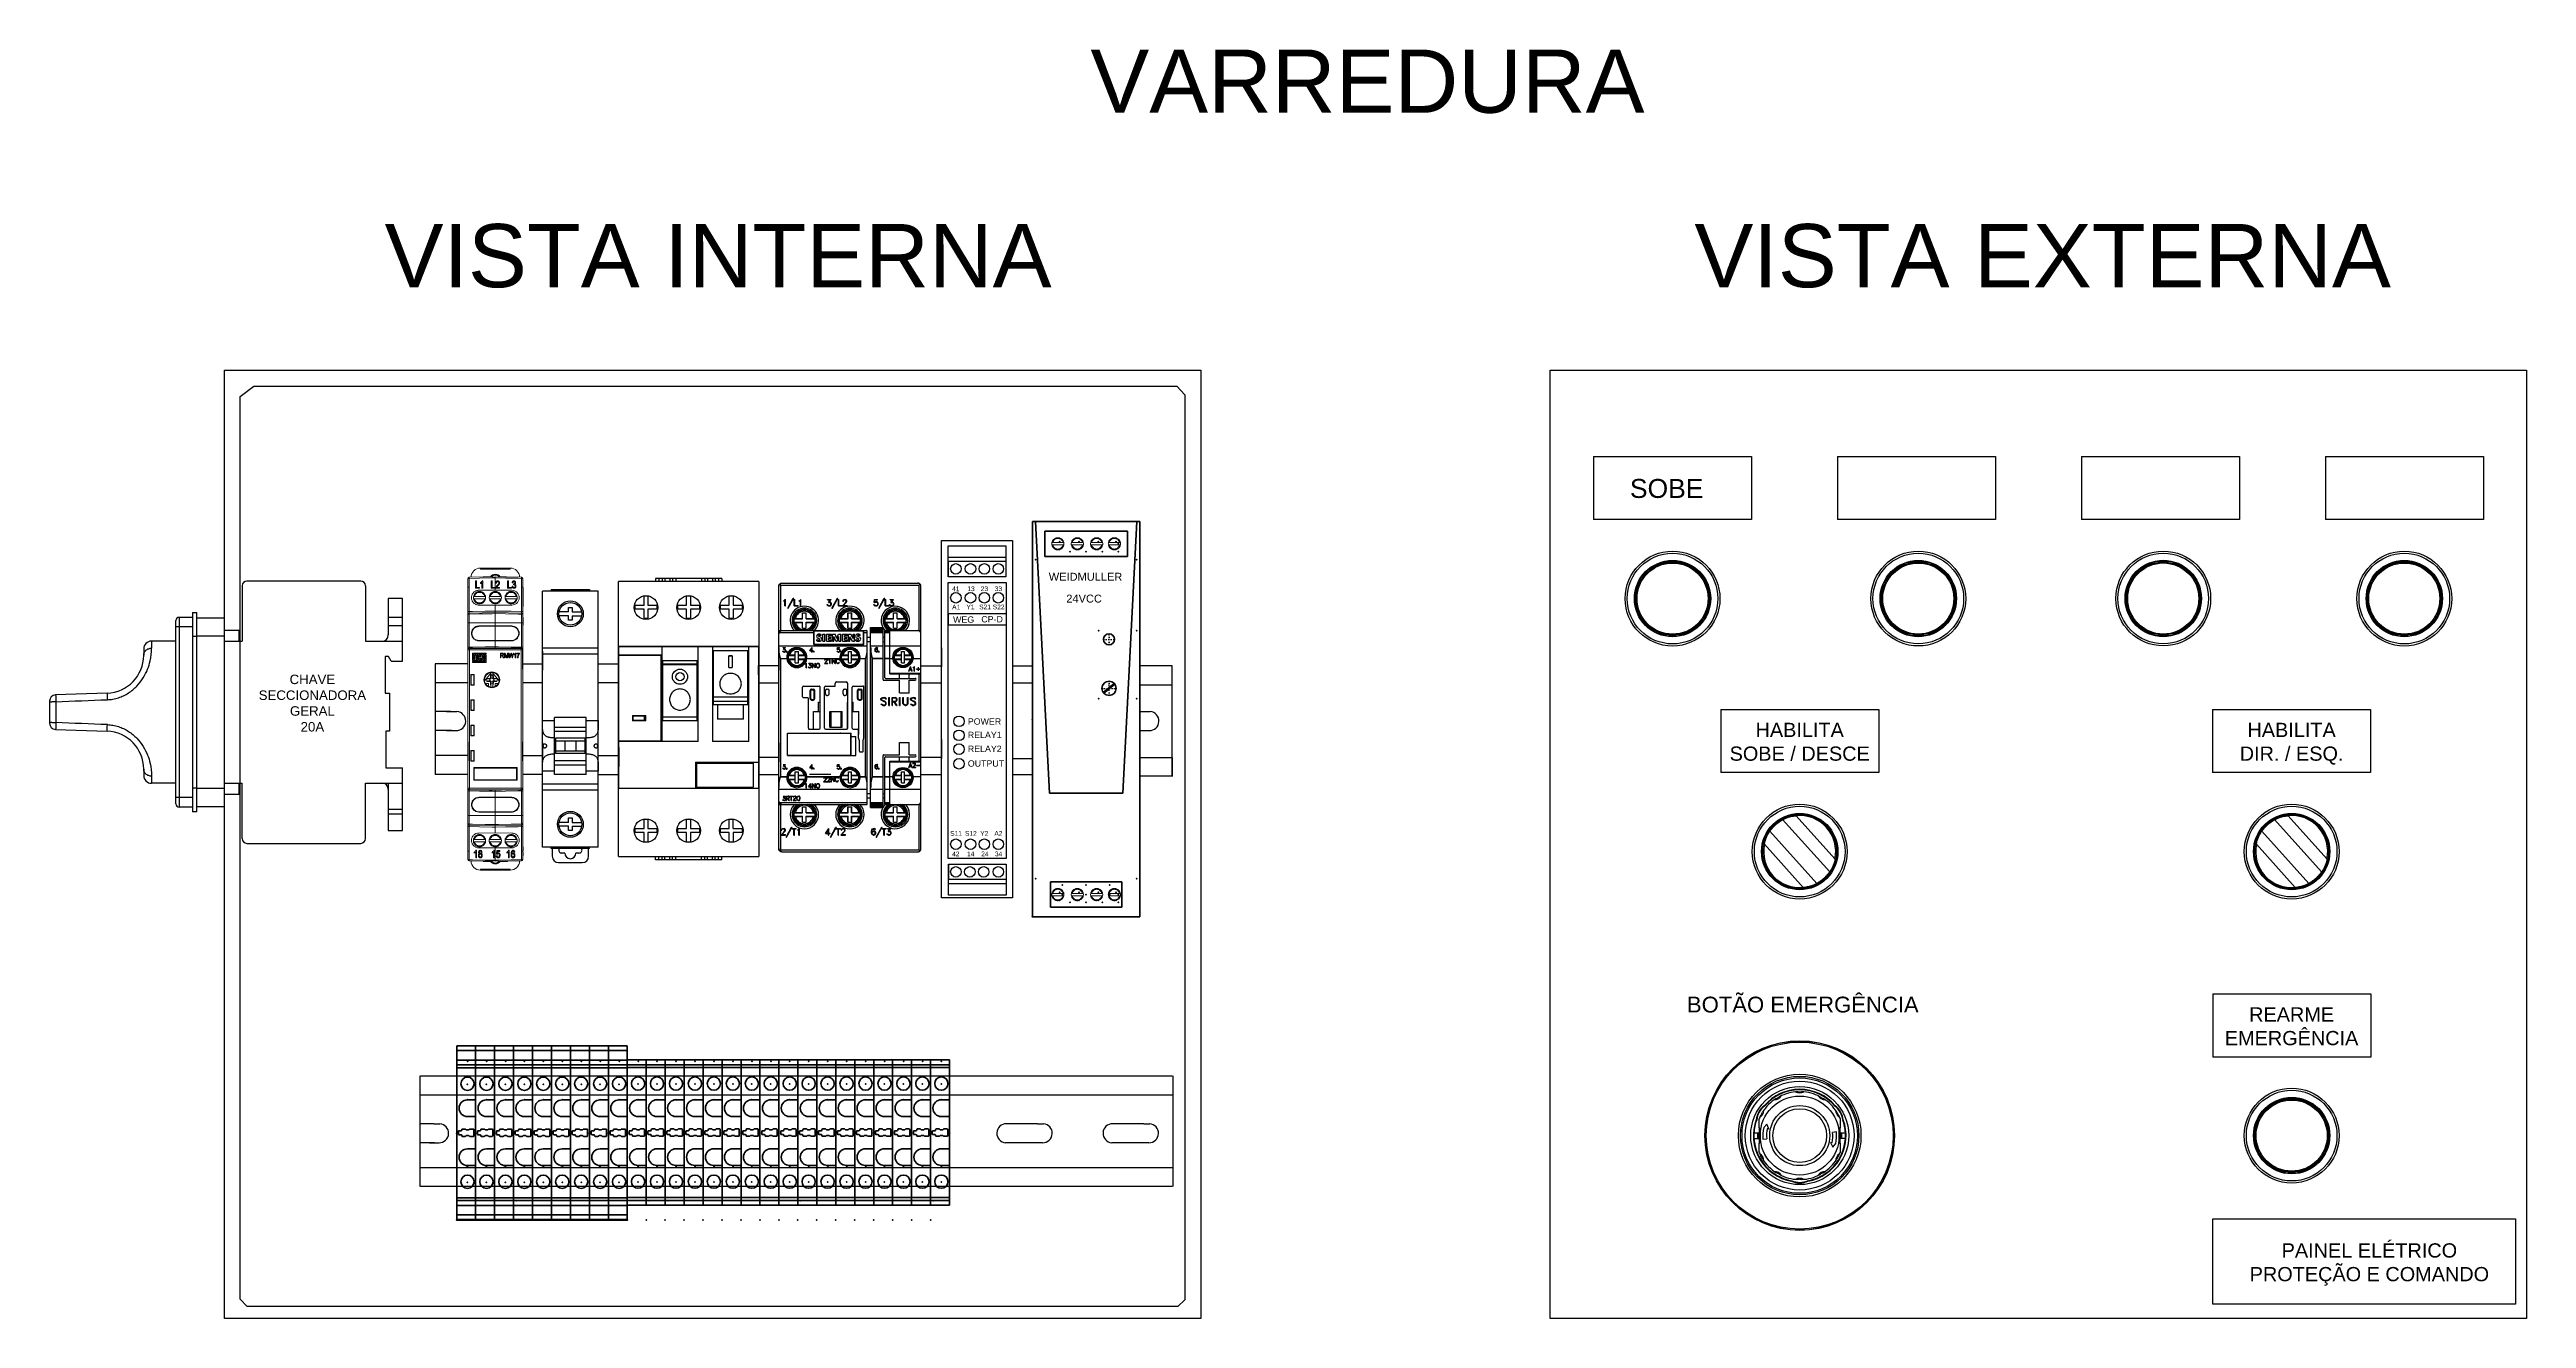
# Model space of a CAD drawing. Header units: millimetres. Extents: x -72 to 2978, y -1067 to 2817.
# Drawn here: x 929 to 1713, y 1233 to 1635 of the extents above; entities that cross this region are included whole.
import ezdxf

# ---------------------------------------------------------------- set-up
doc = ezdxf.new("R2010")
doc.units = ezdxf.units.MM
doc.linetypes.add('Center', pattern=[1.5, 0.45, -0.5, 0.05, -0.5])
doc.linetypes.add('Dashed', pattern=[2, 1, -1])
for name, color, linetype in [('00_COMPONENTS', 7, 'Continuous'), ('00_COMPONENTS_1', 7, 'Continuous'), ('1', 7, 'Continuous'), ('10000_FRONT', 7, 'Continuous'), ('3', 7, 'Continuous')]:
    doc.layers.add(name, color=color, linetype=linetype)
for name, color, linetype, lineweight in [('2d ConnectionPoints', 7, 'Continuous', 50), ('AM_0', 7, 'Continuous', 50), ('AM_4', 3, 'Continuous', 25), ('AM_7', 7, 'Center', 25), ('AM_9', 6, 'Dashed', 25)]:
    doc.layers.add(name, color=color, linetype=linetype, lineweight=lineweight)
doc.styles.get("Standard").update_dxf_attribs({"font": 'arial.ttf'})

msp = doc.modelspace()

# ---------------------------------------------------------------- texts
at = {"color": 6, "attachment_point": 1}
for s, width, heights, insert, char_height in [('{\\C256;VARREDURA}', 175.862, [0], (1258.14, 1634.6), 20), ('{\\C256;VISTA INTERNA}', 227.5814, [0], (1034.74, 1579.39), 20), ('{\\C256;VISTA EXTERNA}', 227.5814, [0], (1449.35, 1579.39), 20), ('{\\C256;SOBE}', 21.1027, [8.33], (1428.91, 1498.73), 6), ('\\pxqc;{\\C256;CHAVE SECCIONADORA GERAL\\P20A}', 29.3612, [0], (997.19, 1436.82), 3), ('\\pxqc;{\\C256;HABILITA \\PSOBE / DESCE}', 50, [0], (1457.66, 1421.58), 4.5), ('\\pxqc;{\\C256;HABILITA \\PDIR. / ESQ.}', 50, [0], (1613.36, 1421.58), 4.5), ('{\\C256;BOTÃO EMERGÊNCIA}', 78.3036, [0], (1446.97, 1334.93), 5), ('\\pxqc;{\\C256;REARME\\PEMERGÊNCIA}', 50, [0], (1613.36, 1331.57), 4.5), ('\\pxqc;{\\C256;PAINEL ELÉTRICO\\PPROTEÇÃO E COMANDO}', 94.0335, [0], (1615.97, 1256.89), 4.5)]:
    msp.add_mtext_dynamic_manual_height_columns(s, width=width, gutter_width=12.5, heights=heights, dxfattribs=dict(at, insert=insert, char_height=char_height))
at = {"attachment_point": 1}
for s, width, heights, insert, char_height in [('WEIDMULLER', 26.033, [0], (1244.96, 1469.04), 2.5), ('A1', 2.2548, [0], (1214.37, 1458.97), 1.5), ('41', 2.2548, [0], (1214.37, 1464.73), 1.5), ('Y1', 2.2548, [0], (1218.9, 1458.98), 1.5), ('13', 2.2548, [0], (1219.19, 1464.75), 1.5), ('S21', 2.2548, [0], (1222.94, 1458.98), 1.5), ('23', 2.2548, [0], (1223.43, 1464.75), 1.5), ('S22', 2.2548, [0], (1227.23, 1458.98), 1.5), ('33', 2.2548, [0], (1227.86, 1464.75), 1.5), ('24VCC', 26.033, [0], (1250.52, 1462.14), 2.5), ('WEG', 2.2548, [2.59], (1214.68, 1455.23), 2), ('CP-D', 2.2548, [2.59], (1223.61, 1455.34), 2), ('POWER', 3.8589, [0], (1219.34, 1423), 2), ('RELAY1', 3.8589, [0], (1219.34, 1418.74), 2), ('RELAY2', 3.8589, [0], (1219.34, 1414.36), 2), ('OUTPUT', 3.8589, [0], (1219.34, 1409.71), 2), ('S11', 2.2548, [0], (1213.74, 1387.32), 1.5), ('42', 2.2548, [0], (1214.37, 1380.84), 1.5), ('S12', 2.2548, [0], (1218.45, 1387.33), 1.5), ('14', 2.2548, [0], (1219.08, 1380.85), 1.5), ('Y2', 2.2548, [0], (1223.27, 1387.33), 1.5), ('24', 2.2548, [0], (1223.58, 1380.85), 1.5), ('A2', 2.2548, [0], (1227.75, 1387.33), 1.5), ('34', 2.2548, [0], (1227.91, 1380.85), 1.5)]:
    msp.add_mtext_dynamic_manual_height_columns(s, width=width, gutter_width=12.5, heights=heights, dxfattribs=dict(at, insert=insert, char_height=char_height))

# ---------------------------------------------------------------- blocks, each defined once
blk = doc.blocks.new('4_1469470000_PART5_0_in_1469470000_0')
at = {"layer": 'AM_0'}
for p, q in [((25.87, 73.81), (22.43, 70.92)), ((26.07, 73.58), (22.63, 70.69))]:
    blk.add_line(p, q, dxfattribs=at)
blk = doc.blocks.new('5_1469470000_PART4_0_in_1469470000_0')
at = {"layer": 'AM_0'}
for p, q in [((0, 125), (0, 0)), ((0.97, 125), (0, 125)), ((0.97, 125), (5.4, 39.1)), ((28.6, 39.1), (33.03, 125)), ((34, 125), (33.03, 125)), ((34, 0), (34, 125)), ((5.4, 39.1), (28.6, 39.1)), ((28.25, 11), (5.75, 11)), ((5.75, 11), (5.75, 3)), ((28.25, 11), (28.25, 3)), ((28.25, 3), (5.75, 3)), ((0, 0), (34, 0))]:
    blk.add_line(p, q, dxfattribs=at)
blk = doc.blocks.new('6_1469470000_PART3_0_in_1469470000_0')
at = {"layer": 'AM_0'}
for p, q in [((33.03, 125), (0.97, 125)), ((5.4, 39.1), (0.97, 125)), ((30.1, 122), (3.9, 122)), ((3.9, 122), (3.9, 114)), ((33.03, 125), (28.6, 39.1)), ((30.1, 122), (30.1, 114)), ((30.1, 114), (3.9, 114)), ((5.4, 39.1), (28.6, 39.1))]:
    blk.add_line(p, q, dxfattribs=at)
for centre, radius in [((24.25, 87.75), 1.75), ((24.25, 72.25), 2.25)]:
    blk.add_circle(centre, radius, dxfattribs=at)
at = {"layer": 'AM_7'}
for p, q in [((22.41, 87.75), (26.09, 87.75)), ((24.25, 85.91), (24.25, 89.59)), ((21.89, 72.25), (26.61, 72.25)), ((24.25, 69.89), (24.25, 74.61))]:
    blk.add_line(p, q, dxfattribs=at)
blk = doc.blocks.new('7_1469470000_PART2_0_in_1469470000_0')
at = {"layer": 'AM_0'}
blk.add_circle((24.25, 87.75), 1.75, dxfattribs=at)

# ---------------------------------------------------------------- linework, layer by layer
for p, q in [((984.07, 1533.12), (1293.06, 1533.12)), ((984.07, 1233.12), (984.07, 1533.12)), ((1293.06, 1533.12), (1293.06, 1233.12)), ((1403.72, 1533.12), (1712.71, 1533.12)), ((1403.72, 1233.12), (1403.72, 1533.12)), ((1712.71, 1533.12), (1712.71, 1233.12)), ((1211.01, 1479.28), (1233.51, 1479.28)), ((1211.01, 1366.18), (1211.01, 1479.28)), ((1213.07, 1472.68), (1213.07, 1474)), ((1213.07, 1474), (1231.37, 1474)), ((1233.51, 1479.28), (1233.51, 1366.18)), ((1153.22, 1466.26), (1153.22, 1379.26)), ((1213.07, 1472.68), (1231.37, 1472.68)), ((1213.07, 1472.68), (1213.07, 1467.79)), ((1213.07, 1456.12), (1231.49, 1456.12)), ((1213.07, 1456.12), (1213.07, 1452.54)), ((1213.07, 1452.54), (1231.49, 1452.54)), ((1078.53, 1438.52), (1078.53, 1444.52)), ((1084.68, 1444.28), (1084.68, 1438.28)), ((1102.38, 1438.28), (1102.38, 1444.28)), ((1108.72, 1442.75), (1108.72, 1436.75)), ((1153.12, 1436.75), (1153.22, 1442.75)), ((1159.51, 1444.25), (1159.51, 1438.25)), ((1204.51, 1438.25), (1204.51, 1444.25)), ((1211.01, 1445.33), (1211.01, 1439.33)), ((1233.51, 1445.33), (1233.51, 1439.33)), ((1284.07, 1433.6), (1284.07, 1439.6)), ((1054.35, 1425.13), (1057.13, 1425.13)), ((1061.03, 1415.52), (1061.03, 1409.52)), ((1078.53, 1409.52), (1078.5, 1415.52)), ((1084.68, 1415.28), (1084.68, 1409.28)), ((1102.38, 1409.28), (1102.38, 1415.28)), ((1108.82, 1413.75), (1108.82, 1407.75)), ((1153.22, 1407.75), (1153.22, 1413.75)), ((1159.51, 1415.25), (1159.51, 1409.25)), ((1204.51, 1409.25), (1204.51, 1415.25)), ((1211.01, 1416.33), (1211.01, 1410.33)), ((1176.03, 1405.26), (1169.18, 1405.26)), ((1213.18, 1376.86), (1213.18, 1371.97)), ((1233.51, 1366.18), (1211.01, 1366.18)), ((1231.48, 1371.97), (1213.18, 1371.97)), ((1231.48, 1370.65), (1213.18, 1370.65)), ((1231.48, 1371.97), (1231.48, 1370.65)), ((1293.06, 1233.12), (984.07, 1233.12)), ((1712.71, 1233.12), (1403.72, 1233.12))]:
    msp.add_line(p, q)
at = {"color": 30, "true_color": 0xf8991e}
for p, q in [((989.01, 1524.84), (993.33, 1528.12)), ((989.01, 1239.25), (989.01, 1524.84)), ((993.33, 1528.12), (1285.54, 1528.12)), ((1285.54, 1528.12), (1288.05, 1525.34)), ((1288.02, 1525.37), (1288.02, 1238.96)), ((989.01, 1239.24), (991.21, 1236.93)), ((1288.02, 1238.96), (1285.77, 1236.92)), ((998.32, 1236.93), (991.21, 1236.93)), ((1285.78, 1236.93), (998.35, 1236.93))]:
    msp.add_line(p, q, dxfattribs=at)
at = {"color": 6}
for p, q in [((1417.41, 1505.88), (1467.41, 1505.88)), ((1417.41, 1505.88), (1417.41, 1485.88)), ((1467.41, 1505.88), (1467.41, 1485.88)), ((1494.65, 1505.88), (1544.65, 1505.88)), ((1494.65, 1505.88), (1494.65, 1485.88)), ((1544.65, 1505.88), (1544.65, 1485.88)), ((1571.89, 1505.88), (1621.89, 1505.88)), ((1571.89, 1505.88), (1571.89, 1485.88)), ((1621.89, 1505.88), (1621.89, 1485.88)), ((1649.13, 1505.88), (1699.13, 1505.88)), ((1649.13, 1505.88), (1649.13, 1485.88)), ((1699.13, 1505.88), (1699.13, 1485.88)), ((1467.41, 1485.88), (1417.41, 1485.88)), ((1544.65, 1485.88), (1494.65, 1485.88)), ((1621.89, 1485.88), (1571.89, 1485.88)), ((1699.13, 1485.88), (1649.13, 1485.88)), ((1061.03, 1440.26), (1050.75, 1440.26)), ((1050.75, 1440.26), (1050.75, 1434.26)), ((1284.07, 1433.6), (1284.07, 1439.6)), ((1061.03, 1434.26), (1050.75, 1434.26)), ((1050.75, 1434.26), (1050.75, 1405.26)), ((1457.66, 1425.83), (1507.66, 1425.83)), ((1457.66, 1425.83), (1457.66, 1405.83)), ((1507.66, 1425.83), (1507.66, 1405.83)), ((1613.36, 1425.83), (1663.36, 1425.83)), ((1613.36, 1425.83), (1613.36, 1405.83)), ((1663.36, 1425.83), (1663.36, 1405.83)), ((1061.03, 1411.26), (1050.75, 1411.26)), ((1061.03, 1405.26), (1050.75, 1405.26)), ((1284.07, 1410.6), (1284.07, 1404.6)), ((1507.66, 1405.83), (1457.66, 1405.83)), ((1663.36, 1405.83), (1613.36, 1405.83)), ((1613.47, 1335.81), (1663.47, 1335.81)), ((1613.47, 1335.81), (1613.47, 1315.81)), ((1663.47, 1335.81), (1663.47, 1315.81)), ((1045.86, 1309.86), (1045.86, 1274.86)), ((1284.28, 1309.86), (1284.28, 1274.86)), ((1663.47, 1315.81), (1613.47, 1315.81)), ((1613.47, 1237.64), (1613.47, 1264.63)), ((1613.47, 1264.63), (1709.27, 1264.63)), ((1709.27, 1264.63), (1709.27, 1237.64)), ((1709.27, 1237.64), (1613.47, 1237.64))]:
    msp.add_line(p, q, dxfattribs=at)
at = {"color": 7, "linetype": 'Continuous', "lineweight": 15}
for p, q in [((1246.22, 1478.6), (1249.48, 1478.6)), ((1249.48, 1477.85), (1246.22, 1477.85)), ((1252.38, 1478.6), (1255.64, 1478.6)), ((1255.64, 1477.85), (1252.38, 1477.85)), ((1258.49, 1478.6), (1261.75, 1478.6)), ((1261.75, 1477.85), (1258.49, 1477.85)), ((1264.1, 1478.6), (1267.36, 1478.6)), ((1267.36, 1477.85), (1264.1, 1477.85)), ((1061.03, 1464.51), (1061.03, 1467.12)), ((1061.52, 1467.62), (1069.78, 1467.76)), ((1061.52, 1467.28), (1061.52, 1464.53)), ((1063.53, 1466.47), (1063.77, 1466.47)), ((1065.08, 1470.54), (1074.48, 1470.54)), ((1065.08, 1470.44), (1065.08, 1470.54)), ((1065.08, 1470.44), (1074.48, 1470.44)), ((1065.08, 1470.44), (1065.08, 1470.24)), ((1074.48, 1470.24), (1065.08, 1470.24)), ((1065.62, 1466.5), (1065.78, 1466.5)), ((1066.28, 1467.81), (1068.25, 1467.81)), ((1068.49, 1466.47), (1068.73, 1466.47)), ((1069.78, 1467.76), (1078.03, 1467.62)), ((1069.78, 1467.43), (1069.78, 1464.54)), ((1071.3, 1467.81), (1073.28, 1467.81)), ((1073.68, 1466.47), (1073.92, 1466.47)), ((1074.48, 1470.44), (1074.48, 1470.54)), ((1074.48, 1470.44), (1074.48, 1470.24)), ((1078.03, 1464.53), (1078.03, 1467.28)), ((1078.53, 1467.12), (1078.53, 1464.51)), ((1061.03, 1456.78), (1061.03, 1464.51)), ((1061.52, 1464.53), (1061.52, 1456.8)), ((1063.15, 1461.56), (1066.42, 1461.56)), ((1066.42, 1460.81), (1063.15, 1460.81)), ((1064.73, 1464.16), (1063.53, 1464.16)), ((1063.77, 1464.43), (1064.73, 1464.43)), ((1069.78, 1458.77), (1064.56, 1458.81)), ((1064.73, 1464.43), (1064.73, 1464.16)), ((1065.78, 1464.16), (1065.54, 1464.16)), ((1068.15, 1461.56), (1071.42, 1461.56)), ((1071.42, 1460.81), (1068.15, 1460.81)), ((1069.69, 1464.43), (1069.69, 1464.16)), ((1069.78, 1464.54), (1069.78, 1463.56)), ((1069.78, 1463.56), (1075, 1463.51)), ((1069.78, 1458.77), (1075, 1458.81)), ((1069.78, 1458.77), (1069.78, 1456.94)), ((1070.14, 1465.78), (1069.9, 1465.81)), ((1071.1, 1464.43), (1071.1, 1464.16)), ((1073.15, 1461.56), (1076.42, 1461.56)), ((1076.42, 1460.81), (1073.15, 1460.81)), ((1074.88, 1464.16), (1073.68, 1464.16)), ((1073.92, 1464.43), (1074.88, 1464.43)), ((1074.88, 1464.43), (1074.88, 1464.16)), ((1075.06, 1464.79), (1075.3, 1464.82)), ((1078.03, 1456.8), (1078.03, 1464.53)), ((1078.53, 1464.51), (1078.53, 1456.78)), ((1078.54, 1464.42), (1078.53, 1464.42)), ((1078.54, 1459.75), (1078.53, 1459.75)), ((1078.54, 1459.08), (1078.53, 1459.08)), ((1078.54, 1458.42), (1078.53, 1458.42)), ((1078.54, 1464.42), (1078.54, 1459.75)), ((1078.54, 1459.75), (1078.54, 1459.08)), ((1078.54, 1459.08), (1078.54, 1458.42)), ((1061.03, 1453.21), (1061.03, 1455.82)), ((1061.03, 1445.48), (1061.03, 1453.21)), ((1061.52, 1456.32), (1069.78, 1456.46)), ((1061.52, 1455.98), (1061.52, 1453.23)), ((1061.52, 1453.23), (1069.78, 1453.24)), ((1061.52, 1453.23), (1061.52, 1445.5)), ((1062.33, 1450.48), (1062.33, 1449.3)), ((1062.48, 1450.86), (1062.61, 1450.86)), ((1062.59, 1451.11), (1062.76, 1451.11)), ((1069.78, 1452.26), (1064.56, 1452.21)), ((1069.78, 1452.11), (1064.56, 1452.06)), ((1069.78, 1456.46), (1078.03, 1456.32)), ((1069.78, 1456.13), (1069.78, 1453.24)), ((1069.78, 1453.24), (1069.78, 1452.26)), ((1078.03, 1453.23), (1069.78, 1453.24)), ((1069.78, 1452.26), (1075, 1452.21)), ((1069.78, 1447.6), (1069.78, 1452.11)), ((1075.06, 1452.06), (1069.78, 1452.11)), ((1076.74, 1451.23), (1076.87, 1451.23)), ((1076.98, 1450.85), (1076.98, 1451.03)), ((1078.03, 1453.23), (1078.03, 1455.98)), ((1078.03, 1445.5), (1078.03, 1453.23)), ((1078.53, 1455.82), (1078.53, 1453.21)), ((1078.54, 1454.92), (1078.53, 1454.92)), ((1078.53, 1453.21), (1078.53, 1445.48)), ((1078.54, 1452.52), (1078.53, 1452.52)), ((1078.54, 1452.52), (1078.54, 1454.92)), ((1061.06, 1444.63), (1061.03, 1444.66)), ((1061.03, 1444.66), (1061.03, 1400.86)), ((1061.03, 1444.52), (1061.03, 1401.01)), ((1061.56, 1444.63), (1061.06, 1444.63)), ((1061.06, 1400.89), (1061.06, 1444.63)), ((1061.53, 1445.16), (1061.56, 1445.13)), ((1067.78, 1445.16), (1061.53, 1445.16)), ((1061.56, 1444.63), (1061.56, 1445.13)), ((1061.56, 1445.13), (1078, 1445.13)), ((1078, 1444.63), (1061.56, 1444.63)), ((1061.56, 1444.63), (1061.56, 1400.89)), ((1062.4, 1450.21), (1062.33, 1450.21)), ((1066.89, 1443.63), (1062.56, 1443.63)), ((1062.56, 1443.63), (1062.56, 1441.3)), ((1062.76, 1448.6), (1062.63, 1448.6)), ((1062.89, 1443.3), (1066.89, 1443.3)), ((1062.89, 1441.63), (1062.89, 1443.3)), ((1063.56, 1442.97), (1063.22, 1442.97)), ((1063.22, 1442.97), (1063.22, 1441.63)), ((1063.56, 1441.63), (1063.56, 1442.97)), ((1063.89, 1442.97), (1063.89, 1441.63)), ((1064.22, 1442.97), (1063.89, 1442.97)), ((1064.22, 1441.3), (1064.22, 1442.97)), ((1069.78, 1447.6), (1064.56, 1447.65)), ((1069.78, 1447.47), (1064.56, 1447.51)), ((1064.56, 1442.97), (1064.56, 1441.3)), ((1065.56, 1442.97), (1064.56, 1442.97)), ((1064.89, 1442.63), (1064.89, 1442.3)), ((1065.22, 1442.63), (1064.89, 1442.63)), ((1065.22, 1442.3), (1065.22, 1442.63)), ((1065.56, 1441.97), (1065.56, 1442.97)), ((1065.89, 1442.97), (1065.89, 1441.3)), ((1066.89, 1442.97), (1065.89, 1442.97)), ((1066.56, 1442.63), (1066.22, 1442.63)), ((1066.22, 1442.63), (1066.22, 1441.63)), ((1066.56, 1441.63), (1066.56, 1442.63)), ((1066.89, 1443.3), (1066.89, 1443.63)), ((1066.89, 1440.63), (1066.89, 1442.97)), ((1067.57, 1445.15), (1067.57, 1445.14)), ((1067.78, 1445.15), (1067.57, 1445.15)), ((1067.57, 1445.14), (1067.57, 1445.15)), ((1067.57, 1445.14), (1071.98, 1445.14)), ((1067.78, 1445.23), (1069.78, 1445.26)), ((1067.78, 1445.14), (1067.78, 1445.23)), ((1075.07, 1447.65), (1069.78, 1447.6)), ((1069.78, 1447.47), (1075, 1447.51)), ((1069.78, 1447.47), (1069.78, 1445.64)), ((1069.78, 1445.26), (1069.78, 1445.14)), ((1069.78, 1445.26), (1071.78, 1445.23)), ((1071.4, 1442.13), (1071.4, 1443.63)), ((1071.4, 1443.63), (1071.95, 1443.63)), ((1071.56, 1443.46), (1071.56, 1442.97)), ((1071.96, 1443.46), (1071.56, 1443.46)), ((1071.56, 1442.97), (1071.92, 1442.97)), ((1071.75, 1442.79), (1071.56, 1442.79)), ((1071.56, 1442.79), (1071.56, 1442.13)), ((1071.78, 1445.23), (1071.78, 1445.14)), ((1078.03, 1445.16), (1071.78, 1445.16)), ((1071.98, 1445.15), (1071.78, 1445.15)), ((1071.98, 1445.14), (1071.98, 1445.15)), ((1071.98, 1445.14), (1071.98, 1445.15)), ((1072.65, 1443.63), (1072.89, 1443.63)), ((1072.65, 1442.13), (1072.65, 1443.63)), ((1072.8, 1443.44), (1072.8, 1442.13)), ((1073.16, 1442.13), (1072.8, 1443.44)), ((1072.89, 1443.63), (1073.18, 1442.57)), ((1073.31, 1442.59), (1073.61, 1443.63)), ((1073.68, 1443.37), (1073.32, 1442.13)), ((1073.61, 1443.63), (1073.83, 1443.63)), ((1073.68, 1442.13), (1073.68, 1443.37)), ((1073.83, 1443.63), (1073.83, 1442.13)), ((1074.29, 1442.13), (1073.98, 1443.63)), ((1073.98, 1443.63), (1074.13, 1443.63)), ((1074.13, 1443.63), (1074.32, 1442.65)), ((1074.43, 1442.62), (1074.66, 1443.63)), ((1074.72, 1443.28), (1074.46, 1442.13)), ((1074.66, 1443.63), (1074.88, 1443.63)), ((1074.8, 1443.28), (1074.76, 1443.45)), ((1075.06, 1442.13), (1074.8, 1443.28)), ((1074.88, 1443.63), (1075.05, 1442.87)), ((1075.21, 1442.67), (1075.39, 1443.63)), ((1075.55, 1443.63), (1075.23, 1442.13)), ((1075.39, 1443.63), (1075.55, 1443.63)), ((1075.76, 1443.09), (1075.76, 1443.26)), ((1076.07, 1442.13), (1076.07, 1443.32)), ((1076.13, 1443.65), (1076.23, 1443.65)), ((1076.23, 1443.65), (1076.23, 1442.13)), ((1076.62, 1443.44), (1076.62, 1443.61)), ((1076.62, 1443.61), (1077.42, 1443.61)), ((1077.26, 1443.44), (1076.62, 1443.44)), ((1076.86, 1448.48), (1076.74, 1448.48)), ((1077.23, 1449.28), (1077.23, 1450.45)), ((1077.42, 1443.61), (1077.42, 1443.47)), ((1078, 1445.13), (1078.03, 1445.16)), ((1078, 1444.63), (1078, 1445.13)), ((1078, 1400.89), (1078, 1444.63)), ((1078.5, 1444.63), (1078, 1444.63)), ((1078.53, 1444.66), (1078.5, 1444.63)), ((1078.5, 1444.63), (1078.5, 1400.89)), ((1078.53, 1400.86), (1078.53, 1444.66)), ((1078.53, 1401.01), (1078.53, 1444.52)), ((1062.03, 1436.86), (1063.13, 1436.86)), ((1062.03, 1433.46), (1062.03, 1436.86)), ((1062.14, 1436.75), (1062.1, 1436.79)), ((1062.1, 1436.79), (1062.1, 1433.54)), ((1063.05, 1436.79), (1062.1, 1436.79)), ((1062.14, 1436.75), (1062.14, 1433.57)), ((1063.02, 1436.75), (1062.14, 1436.75)), ((1062.56, 1441.3), (1064.22, 1441.3)), ((1062.56, 1440.97), (1062.56, 1440.63)), ((1066.56, 1440.97), (1062.56, 1440.97)), ((1062.56, 1440.63), (1066.89, 1440.63)), ((1063.22, 1441.63), (1062.89, 1441.63)), ((1063.02, 1436.75), (1063.05, 1436.79)), ((1063.02, 1433.57), (1063.02, 1436.75)), ((1063.05, 1433.54), (1063.05, 1436.79)), ((1063.13, 1436.86), (1063.13, 1433.46)), ((1063.89, 1441.63), (1063.56, 1441.63)), ((1064.56, 1441.3), (1065.56, 1441.3)), ((1064.89, 1442.3), (1065.22, 1442.3)), ((1064.89, 1441.63), (1064.89, 1441.97)), ((1064.89, 1441.97), (1065.56, 1441.97)), ((1065.56, 1441.63), (1064.89, 1441.63)), ((1065.56, 1441.3), (1065.56, 1441.63)), ((1065.89, 1441.3), (1066.56, 1441.3)), ((1066.22, 1441.63), (1066.56, 1441.63)), ((1066.38, 1434.9), (1068.55, 1437.47)), ((1066.38, 1434.9), (1066.39, 1434.89)), ((1066.39, 1434.89), (1068.56, 1437.46)), ((1066.56, 1441.3), (1066.56, 1440.97)), ((1068.03, 1435.64), (1067.11, 1435.62)), ((1068.15, 1435.69), (1068.03, 1435.64)), ((1068.03, 1435.64), (1068.09, 1435.39)), ((1068.03, 1434.68), (1068.09, 1434.93)), ((1068.2, 1435.81), (1068.15, 1435.69)), ((1068.15, 1435.69), (1068.34, 1435.5)), ((1068.15, 1434.63), (1068.34, 1434.83)), ((1068.21, 1436.73), (1068.2, 1435.81)), ((1068.2, 1435.81), (1068.44, 1435.75)), ((1068.34, 1436.79), (1068.34, 1436.76)), ((1068.38, 1436.77), (1068.38, 1436.36)), ((1068.56, 1437.46), (1068.55, 1437.47)), ((1068.8, 1437.47), (1068.79, 1437.46)), ((1068.79, 1437.46), (1070.96, 1434.89)), ((1068.8, 1437.47), (1070.98, 1434.9)), ((1069.15, 1435.81), (1068.91, 1435.75)), ((1068.98, 1436.36), (1068.98, 1436.77)), ((1069.01, 1436.76), (1069.01, 1436.79)), ((1069.21, 1435.69), (1069.01, 1435.5)), ((1069.21, 1434.63), (1069.01, 1434.83)), ((1069.15, 1435.81), (1069.14, 1436.73)), ((1069.21, 1435.69), (1069.15, 1435.81)), ((1069.32, 1435.64), (1069.21, 1435.69)), ((1069.32, 1435.64), (1069.27, 1435.39)), ((1069.32, 1434.68), (1069.27, 1434.93)), ((1070.24, 1435.62), (1069.32, 1435.64)), ((1070.92, 1435.86), (1071.08, 1435.86)), ((1070.95, 1435.76), (1071.1, 1435.76)), ((1070.96, 1434.89), (1070.98, 1434.9)), ((1071.56, 1442.13), (1071.4, 1442.13)), ((1072.31, 1442.13), (1072.14, 1442.45)), ((1072.27, 1442.54), (1072.49, 1442.13)), ((1072.49, 1442.13), (1072.31, 1442.13)), ((1072.8, 1442.13), (1072.65, 1442.13)), ((1073.32, 1442.13), (1073.16, 1442.13)), ((1073.18, 1442.57), (1073.24, 1442.35)), ((1073.83, 1442.13), (1073.68, 1442.13)), ((1074.46, 1442.13), (1074.29, 1442.13)), ((1074.37, 1442.34), (1074.43, 1442.62)), ((1075.23, 1442.13), (1075.06, 1442.13)), ((1076.23, 1442.13), (1076.07, 1442.13)), ((1076.95, 1442.13), (1076.8, 1442.13)), ((1063.13, 1433.46), (1062.03, 1433.46)), ((1062.03, 1428.86), (1063.13, 1428.86)), ((1062.03, 1425.46), (1062.03, 1428.86)), ((1062.14, 1433.57), (1062.1, 1433.54)), ((1062.1, 1433.54), (1063.05, 1433.54)), ((1062.14, 1428.75), (1062.1, 1428.79)), ((1062.1, 1428.79), (1062.1, 1425.54)), ((1063.05, 1428.79), (1062.1, 1428.79)), ((1062.14, 1433.57), (1063.02, 1433.57)), ((1062.14, 1428.75), (1062.14, 1425.57)), ((1063.02, 1428.75), (1062.14, 1428.75)), ((1063.02, 1433.57), (1063.05, 1433.54)), ((1063.02, 1428.75), (1063.05, 1428.79)), ((1063.02, 1425.57), (1063.02, 1428.75)), ((1063.05, 1425.54), (1063.05, 1428.79)), ((1063.13, 1428.86), (1063.13, 1425.46)), ((1066.68, 1434.03), (1066.67, 1434.01)), ((1067.58, 1434.01), (1066.67, 1434.01)), ((1067.59, 1434.03), (1066.68, 1434.03)), ((1067.11, 1434.7), (1068.03, 1434.68)), ((1067.58, 1434.01), (1067.59, 1434.03)), ((1067.58, 1433.12), (1067.58, 1434.01)), ((1067.58, 1433.12), (1067.59, 1433.14)), ((1067.59, 1433.14), (1067.59, 1434.03)), ((1068.03, 1434.68), (1068.15, 1434.63)), ((1068.15, 1434.63), (1068.2, 1434.52)), ((1068.2, 1434.52), (1068.44, 1434.57)), ((1068.2, 1434.52), (1068.21, 1433.6)), ((1068.34, 1433.56), (1068.34, 1432.89)), ((1068.38, 1433.97), (1068.38, 1432.87)), ((1069.15, 1434.52), (1068.91, 1434.57)), ((1068.98, 1432.87), (1068.98, 1433.97)), ((1069.01, 1432.89), (1069.01, 1433.56)), ((1069.14, 1433.6), (1069.15, 1434.52)), ((1069.15, 1434.52), (1069.21, 1434.63)), ((1069.21, 1434.63), (1069.32, 1434.68)), ((1069.32, 1434.68), (1070.24, 1434.7)), ((1069.76, 1434.03), (1069.76, 1433.14)), ((1070.68, 1434.03), (1069.76, 1434.03)), ((1069.78, 1434.01), (1069.76, 1434.03)), ((1069.76, 1433.14), (1069.78, 1433.12)), ((1070.69, 1434.01), (1069.78, 1434.01)), ((1069.78, 1434.01), (1069.78, 1433.12)), ((1071.08, 1434.46), (1070.92, 1434.46)), ((1071.1, 1434.56), (1070.95, 1434.56)), ((1063.13, 1425.46), (1062.03, 1425.46)), ((1062.03, 1417.46), (1062.03, 1420.86)), ((1062.03, 1420.86), (1063.13, 1420.86)), ((1062.14, 1425.57), (1062.1, 1425.54)), ((1062.1, 1425.54), (1063.05, 1425.54)), ((1062.14, 1420.75), (1062.1, 1420.79)), ((1062.1, 1420.79), (1062.1, 1417.54)), ((1063.05, 1420.79), (1062.1, 1420.79)), ((1062.14, 1425.57), (1063.02, 1425.57)), ((1062.14, 1420.75), (1062.14, 1417.57)), ((1063.02, 1420.75), (1062.14, 1420.75)), ((1063.02, 1425.57), (1063.05, 1425.54)), ((1063.02, 1420.75), (1063.05, 1420.79)), ((1063.02, 1417.57), (1063.02, 1420.75)), ((1063.05, 1417.54), (1063.05, 1420.79)), ((1063.13, 1420.86), (1063.13, 1417.46)), ((1063.13, 1417.46), (1062.03, 1417.46)), ((1062.03, 1412.86), (1063.13, 1412.86)), ((1062.03, 1409.46), (1062.03, 1412.86)), ((1062.14, 1417.57), (1062.1, 1417.54)), ((1062.1, 1417.54), (1063.05, 1417.54)), ((1062.14, 1412.75), (1062.1, 1412.79)), ((1063.05, 1412.79), (1062.1, 1412.79)), ((1062.1, 1412.79), (1062.1, 1409.54)), ((1062.14, 1417.57), (1063.02, 1417.57)), ((1063.02, 1412.75), (1062.14, 1412.75)), ((1062.14, 1412.75), (1062.14, 1409.57)), ((1063.02, 1417.57), (1063.05, 1417.54)), ((1063.02, 1412.75), (1063.05, 1412.79)), ((1063.02, 1409.57), (1063.02, 1412.75)), ((1063.05, 1409.54), (1063.05, 1412.79)), ((1063.13, 1412.86), (1063.13, 1409.46)), ((1063.13, 1409.46), (1062.03, 1409.46)), ((1062.14, 1409.57), (1062.1, 1409.54)), ((1062.1, 1409.54), (1063.05, 1409.54)), ((1062.14, 1409.57), (1063.02, 1409.57)), ((1076.66, 1407.39), (1062.96, 1407.39)), ((1062.96, 1407.39), (1062.96, 1403.39)), ((1063.02, 1409.57), (1063.05, 1409.54)), ((1076.51, 1407.24), (1063.11, 1407.24)), ((1063.11, 1407.24), (1063.11, 1403.54)), ((1063.11, 1403.54), (1076.51, 1403.54)), ((1076.51, 1403.54), (1076.51, 1407.24)), ((1076.66, 1403.39), (1076.66, 1407.39)), ((1061.03, 1400.86), (1061.06, 1400.89)), ((1061.03, 1392.31), (1061.03, 1400.04)), ((1061.56, 1400.89), (1061.06, 1400.89)), ((1061.52, 1400.02), (1061.52, 1392.29)), ((1061.56, 1400.39), (1061.53, 1400.36)), ((1061.53, 1400.36), (1067.78, 1400.36)), ((1061.56, 1400.89), (1078, 1400.89)), ((1061.56, 1400.39), (1061.56, 1400.89)), ((1078, 1400.39), (1061.56, 1400.39)), ((1062.33, 1396.25), (1062.33, 1395.07)), ((1062.69, 1397.05), (1062.81, 1397.04)), ((1062.96, 1403.39), (1076.66, 1403.39)), ((1064.48, 1397.88), (1069.78, 1397.92)), ((1069.78, 1398.06), (1064.56, 1398.01)), ((1067.57, 1400.38), (1067.57, 1400.37)), ((1071.98, 1400.38), (1067.57, 1400.38)), ((1067.57, 1400.37), (1067.57, 1400.38)), ((1067.57, 1400.37), (1067.78, 1400.37)), ((1067.78, 1400.3), (1067.78, 1400.38)), ((1069.78, 1400.26), (1067.78, 1400.3)), ((1069.78, 1400.38), (1069.78, 1400.26)), ((1071.78, 1400.3), (1069.78, 1400.26)), ((1069.78, 1399.88), (1069.78, 1398.06)), ((1069.78, 1398.06), (1075, 1398.01)), ((1069.78, 1397.92), (1069.78, 1393.42)), ((1069.78, 1397.92), (1075, 1397.88)), ((1071.78, 1400.38), (1071.78, 1400.3)), ((1071.78, 1400.37), (1071.98, 1400.37)), ((1071.78, 1400.36), (1078.03, 1400.36)), ((1071.98, 1400.37), (1071.98, 1400.38)), ((1071.98, 1400.37), (1071.98, 1400.38)), ((1076.79, 1396.92), (1076.92, 1396.92)), ((1076.98, 1396.6), (1076.98, 1396.85)), ((1077.23, 1395.05), (1077.23, 1396.22)), ((1078.5, 1400.89), (1078, 1400.89)), ((1078, 1400.39), (1078, 1400.89)), ((1078.03, 1400.36), (1078, 1400.39)), ((1078.03, 1392.29), (1078.03, 1400.02)), ((1078.5, 1400.89), (1078.53, 1400.86)), ((1078.53, 1400.04), (1078.53, 1392.31)), ((1061.03, 1389.71), (1061.03, 1392.31)), ((1061.03, 1381.01), (1061.03, 1388.74)), ((1061.52, 1392.29), (1069.78, 1392.28)), ((1061.52, 1392.29), (1061.52, 1389.54)), ((1069.78, 1389.06), (1061.52, 1389.21)), ((1061.52, 1388.72), (1061.52, 1380.99)), ((1062.58, 1394.66), (1062.48, 1394.66)), ((1062.82, 1394.3), (1062.69, 1394.29)), ((1064.49, 1393.46), (1069.78, 1393.42)), ((1069.78, 1393.27), (1064.56, 1393.31)), ((1069.78, 1393.42), (1075, 1393.46)), ((1069.78, 1393.27), (1075, 1393.31)), ((1069.78, 1393.27), (1069.78, 1392.28)), ((1078.03, 1392.29), (1069.78, 1392.28)), ((1069.78, 1392.28), (1069.78, 1389.39)), ((1078.03, 1389.21), (1069.78, 1389.06)), ((1069.78, 1388.58), (1069.78, 1386.76)), ((1076.97, 1394.42), (1076.79, 1394.42)), ((1076.98, 1394.43), (1076.98, 1394.74)), ((1077.15, 1395.31), (1077.23, 1395.31)), ((1078.03, 1389.54), (1078.03, 1392.29)), ((1078.03, 1380.99), (1078.03, 1388.72)), ((1078.53, 1392.31), (1078.53, 1389.71)), ((1078.53, 1388.74), (1078.53, 1381.01)), ((1061.03, 1378.41), (1061.03, 1381.01)), ((1061.52, 1380.99), (1061.52, 1378.24)), ((1063.14, 1384.67), (1066.4, 1384.67)), ((1066.4, 1383.92), (1063.14, 1383.92)), ((1063.65, 1381.23), (1063.81, 1381.23)), ((1069.78, 1386.76), (1064.56, 1386.71)), ((1069.78, 1381.97), (1064.56, 1382.01)), ((1068.14, 1384.67), (1071.4, 1384.67)), ((1071.4, 1383.92), (1068.14, 1383.92)), ((1069.31, 1381.23), (1069.47, 1381.23)), ((1069.78, 1386.76), (1075, 1386.71)), ((1069.78, 1381.97), (1069.78, 1380.98)), ((1069.78, 1380.98), (1069.78, 1378.09)), ((1070.34, 1379.96), (1070.1, 1379.99)), ((1071.21, 1381.17), (1071.21, 1380.9)), ((1073.14, 1384.67), (1076.4, 1384.67)), ((1076.4, 1383.92), (1073.14, 1383.92)), ((1073.99, 1381.23), (1074.14, 1381.23)), ((1075.95, 1380.66), (1075.71, 1380.63)), ((1078.03, 1378.24), (1078.03, 1380.99)), ((1078.54, 1382.39), (1078.53, 1382.39)), ((1078.54, 1382.36), (1078.53, 1382.36)), ((1078.54, 1381.06), (1078.53, 1381.06)), ((1078.54, 1381.04), (1078.53, 1381.04)), ((1078.54, 1381.02), (1078.53, 1381.02)), ((1078.53, 1381.01), (1078.53, 1378.41)), ((1078.54, 1380.89), (1078.53, 1380.89)), ((1078.54, 1380.83), (1078.53, 1380.83)), ((1078.54, 1380.54), (1078.53, 1380.54)), ((1078.54, 1380.51), (1078.53, 1380.51)), ((1078.54, 1381.06), (1078.54, 1382.36)), ((1078.54, 1380.83), (1078.54, 1380.89)), ((1078.54, 1379.6), (1078.54, 1380.51)), ((1069.78, 1377.76), (1061.52, 1377.91)), ((1063.81, 1378.89), (1063.57, 1378.89)), ((1065.08, 1375.29), (1074.48, 1375.29)), ((1065.08, 1375.09), (1065.08, 1375.29)), ((1074.48, 1375.09), (1065.08, 1375.09)), ((1065.08, 1375.09), (1065.08, 1374.99)), ((1074.48, 1374.99), (1065.08, 1374.99)), ((1068.25, 1377.72), (1066.28, 1377.72)), ((1069.47, 1378.89), (1069.23, 1378.89)), ((1078.03, 1377.91), (1069.78, 1377.76)), ((1070.07, 1379.52), (1070.31, 1379.55)), ((1073.28, 1377.72), (1071.3, 1377.72)), ((1074.14, 1378.89), (1073.9, 1378.89)), ((1074.48, 1375.09), (1074.48, 1375.29)), ((1074.48, 1375.09), (1074.48, 1374.99)), ((1078.54, 1379.6), (1078.53, 1379.6)), ((1078.54, 1379.53), (1078.53, 1379.53)), ((1078.54, 1379.19), (1078.53, 1379.19)), ((1078.54, 1379.09), (1078.53, 1379.09)), ((1078.54, 1378.86), (1078.53, 1378.86)), ((1246.22, 1367.6), (1249.48, 1367.6)), ((1249.48, 1366.85), (1246.22, 1366.85)), ((1252.38, 1367.6), (1255.64, 1367.6)), ((1255.64, 1366.85), (1252.38, 1366.85)), ((1258.49, 1367.6), (1261.75, 1367.6)), ((1261.75, 1366.85), (1258.49, 1366.85)), ((1264.1, 1367.6), (1267.36, 1367.6)), ((1267.36, 1366.85), (1264.1, 1366.85))]:
    msp.add_line(p, q, dxfattribs=at)
at = {"color": 7}
for p, q in [((1027.17, 1466.44), (991.17, 1466.44)), ((989.67, 1464.94), (989.67, 1447.39)), ((1028.67, 1464.94), (1028.67, 1447.39)), ((1035.87, 1460.94), (1035.87, 1449.39)), ((1040.37, 1460.94), (1035.87, 1460.94)), ((1040.37, 1441.09), (1040.37, 1460.94)), ((968.67, 1395.94), (968.67, 1453.94)), ((973.97, 1451.94), (968.67, 1451.94)), ((969.67, 1454.94), (969.67, 1394.94)), ((973.97, 1454.94), (969.67, 1454.94)), ((973.97, 1456.44), (973.97, 1393.44)), ((973.97, 1456.44), (975.27, 1456.44)), ((975.27, 1393.44), (975.27, 1456.44)), ((975.27, 1454.84), (984.07, 1454.84)), ((984.07, 1395.04), (984.07, 1454.84)), ((984.07, 1450.89), (988.67, 1450.89)), ((988.67, 1447.39), (988.67, 1450.89)), ((1040.37, 1454.94), (1035.87, 1454.94)), ((1035.87, 1452.39), (1040.37, 1452.39)), ((958.47, 1444.94), (958.47, 1442.94)), ((968.67, 1447.44), (960.97, 1447.44)), ((960.97, 1447.44), (960.97, 1445.19)), ((975.27, 1448.84), (973.97, 1448.84)), ((984.07, 1448.94), (975.27, 1448.94)), ((984.07, 1447.39), (989.67, 1447.39)), ((1028.67, 1447.39), (1040.37, 1447.39)), ((1034.87, 1442.59), (1034.87, 1430.94)), ((1035.97, 1442.59), (1034.87, 1442.59)), ((1036.84, 1441.09), (1035.97, 1442.59)), ((1036.84, 1441.09), (1040.37, 1441.09)), ((928.67, 1428.38), (928.67, 1421.51)), ((946.89, 1430.94), (930.6, 1430.38)), ((930.67, 1428.24), (930.67, 1421.65)), ((1034.87, 1430.94), (1036.27, 1430.94)), ((1036.27, 1430.94), (1036.27, 1418.94)), ((930.6, 1419.51), (946.89, 1418.94)), ((1035.12, 1418.94), (1035.12, 1407.29)), ((1036.27, 1418.94), (1035.12, 1418.94)), ((958.47, 1406.95), (958.47, 1404.94)), ((960.97, 1404.7), (960.97, 1402.44)), ((1035.12, 1407.29), (1040.37, 1407.29)), ((1040.37, 1387.49), (1040.37, 1407.29)), ((968.67, 1402.44), (960.97, 1402.44)), ((973.97, 1397.94), (968.67, 1397.94)), ((973.97, 1401.04), (975.27, 1401.04)), ((975.27, 1400.94), (984.07, 1400.94)), ((984.07, 1402.49), (989.67, 1402.49)), ((984.07, 1398.99), (988.67, 1398.99)), ((988.67, 1398.99), (988.67, 1402.49)), ((989.67, 1384.94), (989.67, 1402.49)), ((1028.67, 1384.94), (1028.67, 1402.49)), ((1028.67, 1402.49), (1040.37, 1402.49)), ((1035.87, 1402.49), (1035.87, 1387.49)), ((973.97, 1394.94), (969.67, 1394.94)), ((975.27, 1393.44), (973.97, 1393.44)), ((984.07, 1395.04), (975.27, 1395.04)), ((1035.87, 1394.29), (1040.37, 1394.29)), ((1035.87, 1392.79), (1040.37, 1392.79)), ((991.17, 1383.44), (1027.17, 1383.44)), ((1035.87, 1387.49), (1040.37, 1387.49))]:
    msp.add_line(p, q, dxfattribs=at)
at = {"color": 102, "linetype": 'Continuous', "lineweight": 15}
for p, q in [((1066.28, 1467.7), (1066.28, 1467.81)), ((1073.28, 1467.81), (1073.28, 1467.7)), ((1069.78, 1452.11), (1069.78, 1452.26)), ((1077.03, 1450.74), (1077.03, 1450.94)), ((1062.52, 1449.05), (1062.52, 1448.75)), ((1069.78, 1447.47), (1069.78, 1447.6)), ((1077.03, 1448.79), (1077.03, 1448.96)), ((1062.52, 1396.74), (1062.52, 1396.56)), ((1069.78, 1398.06), (1069.78, 1397.92)), ((1077.03, 1396.48), (1077.03, 1396.78)), ((1062.52, 1394.78), (1062.52, 1394.66)), ((1069.78, 1393.42), (1069.78, 1393.27)), ((1064.96, 1380.99), (1065.09, 1380.99)), ((1075.45, 1380.99), (1075.34, 1380.99)), ((1066.28, 1377.72), (1066.28, 1377.82)), ((1073.28, 1377.82), (1073.28, 1377.72))]:
    msp.add_line(p, q, dxfattribs=at)
at = {"color": 7, "linetype": 'Continuous'}
for p, q in [((1084.68, 1382.26), (1084.68, 1463.26)), ((1102.38, 1463.26), (1084.68, 1463.26)), ((1087.43, 1463.76), (1087.43, 1463.26)), ((1087.43, 1463.76), (1099.63, 1463.76)), ((1099.63, 1463.76), (1099.63, 1463.26)), ((1102.38, 1382.26), (1102.38, 1463.26)), ((1092.93, 1456.66), (1089.98, 1456.66)), ((1092.93, 1455.46), (1089.98, 1455.46)), ((1092.93, 1456.66), (1092.93, 1458.06)), ((1092.93, 1458.06), (1094.13, 1458.06)), ((1092.93, 1454.06), (1092.93, 1455.46)), ((1094.13, 1454.06), (1092.93, 1454.06)), ((1094.13, 1458.06), (1094.13, 1456.66)), ((1094.13, 1456.66), (1097.08, 1456.66)), ((1094.13, 1455.46), (1094.13, 1454.06)), ((1094.13, 1455.46), (1097.08, 1455.46)), ((1084.68, 1445.26), (1102.38, 1445.26)), ((1102.38, 1443.26), (1084.68, 1443.26)), ((1084.68, 1422.27), (1088.53, 1422.27)), ((1088.53, 1405.27), (1088.53, 1423.27)), ((1098.53, 1423.27), (1088.53, 1423.27)), ((1088.53, 1420.16), (1098.53, 1420.16)), ((1098.53, 1405.27), (1098.53, 1423.27)), ((1098.53, 1422.27), (1102.38, 1422.27)), ((1088.48, 1411.76), (1088.48, 1416.78)), ((1088.53, 1416.78), (1088.48, 1416.78)), ((1088.48, 1411.76), (1088.53, 1411.76)), ((1088.53, 1418.93), (1098.53, 1418.93)), ((1088.83, 1416.67), (1088.83, 1415.82)), ((1098.23, 1416.67), (1088.83, 1416.67)), ((1088.83, 1415.82), (1088.83, 1411.87)), ((1090.03, 1415.82), (1088.83, 1415.82)), ((1088.83, 1412.72), (1098.23, 1412.72)), ((1098.23, 1411.87), (1088.83, 1411.87)), ((1095.23, 1415.82), (1090.03, 1415.82)), ((1091.83, 1415.82), (1091.83, 1412.72)), ((1098.23, 1415.82), (1095.23, 1415.82)), ((1095.23, 1415.82), (1095.23, 1412.72)), ((1098.23, 1415.82), (1098.23, 1416.67)), ((1098.23, 1411.87), (1098.23, 1415.82)), ((1098.58, 1416.78), (1098.53, 1416.78)), ((1098.53, 1411.76), (1098.58, 1411.76)), ((1098.58, 1411.76), (1098.58, 1416.78)), ((1088.53, 1406.27), (1084.68, 1406.27)), ((1098.53, 1409.59), (1088.53, 1409.59)), ((1088.53, 1408.33), (1098.53, 1408.33)), ((1098.53, 1405.27), (1088.53, 1405.27)), ((1102.38, 1406.27), (1098.53, 1406.27)), ((1084.68, 1402.26), (1102.38, 1402.26)), ((1102.38, 1400.26), (1084.68, 1400.26)), ((1092.93, 1390.06), (1089.98, 1390.06)), ((1092.93, 1388.86), (1089.98, 1388.86)), ((1092.93, 1391.46), (1094.13, 1391.46)), ((1092.93, 1390.06), (1092.93, 1391.46)), ((1092.93, 1387.46), (1092.93, 1388.86)), ((1094.13, 1391.46), (1094.13, 1390.06)), ((1094.13, 1390.06), (1097.08, 1390.06)), ((1094.13, 1388.86), (1097.08, 1388.86)), ((1094.13, 1388.86), (1094.13, 1387.46)), ((1102.38, 1382.26), (1084.68, 1382.26)), ((1087.43, 1381.76), (1087.43, 1382.26)), ((1099.63, 1381.76), (1087.43, 1381.76)), ((1087.78, 1381.76), (1087.78, 1379.36)), ((1091.76, 1380.36), (1090.83, 1380.36)), ((1094.13, 1387.46), (1092.93, 1387.46)), ((1096.23, 1380.36), (1095.3, 1380.36)), ((1099.28, 1379.36), (1099.28, 1381.76)), ((1099.63, 1381.76), (1099.63, 1382.26)), ((1089.78, 1377.36), (1097.28, 1377.36))]:
    msp.add_line(p, q, dxfattribs=at)
at = {"color": 6, "linetype": 'ByBlock'}
for p, q in [((1078.53, 1440.26), (1084.68, 1440.26)), ((1102.38, 1440.26), (1108.82, 1440.26)), ((1153.17, 1439.75), (1159.51, 1439.75)), ((1204.51, 1439.6), (1211.01, 1439.6)), ((1233.51, 1439.6), (1239.79, 1439.6)), ((1284.07, 1439.6), (1273.79, 1439.6)), ((1284.07, 1404.6), (1284.07, 1439.6)), ((1084.68, 1434.26), (1078.53, 1434.26)), ((1108.82, 1434.26), (1102.38, 1434.26)), ((1153.12, 1434.26), (1159.51, 1434.26)), ((1204.51, 1434.26), (1211.01, 1434.26)), ((1233.51, 1434.26), (1239.79, 1434.26)), ((1273.79, 1433.6), (1284.07, 1433.6)), ((1055.74, 1425.13), (1050.75, 1425.13)), ((1055.74, 1425.13), (1057.62, 1425.13)), ((1273.79, 1425.13), (1276.57, 1425.13)), ((1275.18, 1425.13), (1277.05, 1425.13)), ((1055.88, 1419.1), (1050.75, 1419.1)), ((1054.35, 1419.1), (1057.41, 1419.1)), ((1273.79, 1419.1), (1276.84, 1419.1)), ((1078.53, 1411.26), (1084.68, 1411.26)), ((1084.68, 1405.26), (1078.53, 1405.26)), ((1102.38, 1411.26), (1108.82, 1411.26)), ((1102.38, 1405.26), (1108.72, 1405.26)), ((1153.12, 1405.26), (1159.51, 1405.26)), ((1153.22, 1410.75), (1159.51, 1410.75)), ((1204.51, 1410.75), (1211.01, 1410.75)), ((1204.51, 1405.26), (1211.01, 1405.26)), ((1233.51, 1410.33), (1239.79, 1410.33)), ((1233.51, 1405.26), (1239.79, 1405.26)), ((1273.79, 1410.6), (1284.07, 1410.6)), ((1284.07, 1404.73), (1273.79, 1404.73)), ((1046.08, 1309.86), (1284.03, 1309.86)), ((1046.08, 1303.86), (1284.07, 1303.86)), ((1050.35, 1294.73), (1046.08, 1294.73)), ((1050.35, 1294.73), (1052.22, 1294.73)), ((1241.42, 1294.73), (1231.56, 1294.73)), ((1241.42, 1294.73), (1243.3, 1294.73)), ((1275.04, 1294.73), (1265.18, 1294.73)), ((1275.04, 1294.73), (1276.91, 1294.73)), ((1050.48, 1288.7), (1046.08, 1288.7)), ((1048.96, 1288.7), (1052.01, 1288.7)), ((1243.02, 1288.7), (1231.29, 1288.7)), ((1276.64, 1288.7), (1264.9, 1288.7)), ((1046.08, 1280.86), (1284.07, 1280.86)), ((1284.07, 1274.86), (1046.08, 1274.86))]:
    msp.add_line(p, q, dxfattribs=at)
at = {"color": 20}
for p, q in [((1469.04, 1295.94), (1468.88, 1295.98)), ((1469.76, 1296.14), (1469.76, 1293.47)), ((1471.54, 1300.27), (1471.43, 1300.39)), ((1493.78, 1300.27), (1493.9, 1300.39)), ((1495.56, 1293.47), (1495.56, 1296.14)), ((1496.28, 1295.94), (1496.45, 1295.98)), ((1468.16, 1291.89), (1469.61, 1291.89)), ((1468.16, 1290.04), (1469.61, 1290.04)), ((1469.41, 1290.04), (1469.41, 1291.89)), ((1469.61, 1290.04), (1469.61, 1291.89)), ((1469.91, 1293.38), (1469.76, 1293.47)), ((1469.76, 1288.47), (1469.91, 1288.55)), ((1469.76, 1288.47), (1469.76, 1285.79)), ((1469.86, 1293.41), (1469.86, 1288.52)), ((1470.16, 1292.95), (1470.16, 1288.99)), ((1495.16, 1288.99), (1495.16, 1292.95)), ((1495.56, 1293.47), (1495.41, 1293.38)), ((1495.41, 1288.55), (1495.56, 1288.47)), ((1495.46, 1288.52), (1495.46, 1293.41)), ((1495.56, 1285.79), (1495.56, 1288.47)), ((1495.71, 1291.89), (1497.17, 1291.89)), ((1495.71, 1291.89), (1495.71, 1290.04)), ((1497.17, 1290.04), (1495.71, 1290.04)), ((1495.91, 1291.89), (1495.91, 1290.04)), ((1480.16, 1276.68), (1480.11, 1276.52)), ((1485.16, 1276.68), (1485.21, 1276.52))]:
    msp.add_line(p, q, dxfattribs=at)
for points in [[(1213.07, 1477.56), (1231.37, 1477.56), (1231.37, 1467.79), (1213.07, 1467.79)], [(1213.07, 1466.02), (1231.48, 1466.02), (1231.48, 1378.62), (1213.07, 1378.62)], [(1231.48, 1367.09), (1213.18, 1367.09), (1213.18, 1376.86), (1231.48, 1376.86)]]:
    msp.add_lwpolyline(points, close=True)
at = {"color": 7, "linetype": 'Continuous', "lineweight": 15, "flags": 128}
for points in [[(1061.52, 1467.28), (1061.42, 1467.28), (1061.33, 1467.27), (1061.24, 1467.25), (1061.17, 1467.23), (1061.11, 1467.21), (1061.06, 1467.18), (1061.04, 1467.15), (1061.03, 1467.12)], [(1069.78, 1467.43), (1068.78, 1467.41), (1064.78, 1467.34), (1061.52, 1467.28)], [(1078.03, 1467.28), (1077.04, 1467.3), (1073.04, 1467.37), (1069.78, 1467.43)], [(1078.03, 1467.28), (1078.13, 1467.28), (1078.22, 1467.27), (1078.31, 1467.25), (1078.38, 1467.23), (1078.44, 1467.21), (1078.49, 1467.18), (1078.52, 1467.15), (1078.53, 1467.12)], [(1069.78, 1463.56), (1067.17, 1463.53), (1064.56, 1463.51)], [(1075.33, 1465.9), (1075.19, 1465.92), (1075.09, 1465.93)], [(1075.54, 1465.54), (1075.56, 1465.54), (1075.58, 1465.53)], [(1061.03, 1455.82), (1061.04, 1455.85), (1061.06, 1455.88), (1061.11, 1455.91), (1061.17, 1455.93), (1061.24, 1455.95), (1061.33, 1455.97), (1061.42, 1455.98), (1061.52, 1455.98)], [(1061.52, 1456.8), (1062.52, 1456.82), (1066.52, 1456.89), (1069.78, 1456.94)], [(1069.78, 1456.13), (1068.78, 1456.11), (1064.78, 1456.04), (1061.52, 1455.98)], [(1069.78, 1456.94), (1070.78, 1456.93), (1074.77, 1456.86), (1078.03, 1456.8)], [(1078.03, 1455.98), (1077.04, 1456), (1073.04, 1456.07), (1069.78, 1456.13)], [(1078.03, 1455.98), (1078.13, 1455.98), (1078.22, 1455.97), (1078.31, 1455.95), (1078.38, 1455.93), (1078.44, 1455.91), (1078.49, 1455.88), (1078.52, 1455.85), (1078.53, 1455.82)], [(1061.52, 1445.5), (1062.52, 1445.52), (1066.52, 1445.59), (1069.78, 1445.64)], [(1069.78, 1445.64), (1070.78, 1445.63), (1074.77, 1445.56), (1078.03, 1445.5)], [(1070.69, 1434.01), (1070.68, 1434.02), (1070.68, 1434.03)], [(1069.78, 1399.88), (1068.78, 1399.9), (1064.78, 1399.97), (1061.52, 1400.02)], [(1078.03, 1400.02), (1077.04, 1400.01), (1073.04, 1399.94), (1069.78, 1399.88)], [(1061.52, 1389.54), (1061.42, 1389.55), (1061.33, 1389.56), (1061.24, 1389.57), (1061.17, 1389.59), (1061.11, 1389.62), (1061.06, 1389.64), (1061.04, 1389.67), (1061.03, 1389.71)], [(1061.52, 1389.54), (1062.52, 1389.52), (1066.52, 1389.45), (1069.78, 1389.39)], [(1069.78, 1388.58), (1068.78, 1388.6), (1064.78, 1388.67), (1061.52, 1388.72)], [(1069.78, 1389.39), (1070.78, 1389.41), (1074.77, 1389.48), (1078.03, 1389.54)], [(1078.03, 1388.72), (1077.04, 1388.71), (1073.04, 1388.64), (1069.78, 1388.58)], [(1078.53, 1389.71), (1078.52, 1389.67), (1078.49, 1389.64), (1078.44, 1389.62), (1078.38, 1389.59), (1078.31, 1389.57), (1078.22, 1389.56), (1078.13, 1389.55), (1078.03, 1389.54)], [(1069.78, 1381.97), (1072.39, 1381.99), (1075, 1382.01)], [(1061.52, 1378.24), (1061.42, 1378.25), (1061.33, 1378.26), (1061.24, 1378.27), (1061.17, 1378.29), (1061.11, 1378.32), (1061.06, 1378.34), (1061.04, 1378.37), (1061.03, 1378.41)], [(1061.52, 1378.24), (1062.52, 1378.22), (1066.52, 1378.15), (1069.78, 1378.09)], [(1069.78, 1378.09), (1070.78, 1378.11), (1074.77, 1378.18), (1078.03, 1378.24)], [(1078.03, 1378.24), (1078.13, 1378.25), (1078.22, 1378.26), (1078.31, 1378.27), (1078.38, 1378.29), (1078.44, 1378.32), (1078.49, 1378.34), (1078.52, 1378.37), (1078.53, 1378.41)]]:
    msp.add_lwpolyline(points, dxfattribs=at)
for centre in [(1215.57, 1470.28), (1220.19, 1470.28), (1224.57, 1470.28), (1228.99, 1470.28), (1215.57, 1461.15), (1220.19, 1461.15), (1224.57, 1461.15), (1228.99, 1461.15), (1216.55, 1422.03), (1216.55, 1417.62), (1216.55, 1413.23), (1216.55, 1408.61), (1215.57, 1383.16), (1220.19, 1383.16), (1224.57, 1383.16), (1228.99, 1383.16), (1215.57, 1374.41), (1219.98, 1374.41), (1224.37, 1374.41), (1228.99, 1374.41)]:
    msp.add_circle(centre, 1.67)
at = {"color": 7, "linetype": 'Continuous'}
for centre, radius in [((1093.53, 1456.06), 4.1), ((1093.53, 1456.06), 3.6), ((1093.53, 1389.46), 4.1), ((1093.53, 1389.46), 3.6)]:
    msp.add_circle(centre, radius, dxfattribs=at)
at = {"color": 7, "linetype": 'Continuous', "lineweight": 15}
for radius in [2.5, 2.35]:
    msp.add_circle((1068.68, 1435.16), radius, dxfattribs=at)
at = {"color": 2}
for radius in [30, 29.92, 29.58]:
    msp.add_circle((1482.66, 1290.97), radius, dxfattribs=at)
at = {"color": 20}
for radius in [18.75, 17.22]:
    msp.add_circle((1482.66, 1290.97), radius, dxfattribs=at)
at = {"color": 7}
for centre, radius, start, end in [((991.17, 1464.94), 1.5, 90, 180), ((1027.17, 1464.94), 1.5, 0, 90), ((969.67, 1453.94), 1, 90, 180), ((946.47, 1442.94), 12, 272, 0), ((960.97, 1444.94), 2.5, 90, 180), ((1033.87, 1449.39), 2, 270, 0), ((930.67, 1428.38), 2, 92, 180.00027), ((930.67, 1421.51), 2, 180, 268), ((946.47, 1406.95), 12, 0, 88), ((960.97, 1404.94), 2.5, 180, 270), ((969.67, 1395.94), 1, 180, 270), ((1033.87, 1400.49), 2, 0, 90), ((991.17, 1384.94), 1.5, 180, 270), ((1027.17, 1384.94), 1.5, 270, 0)]:
    msp.add_arc(centre, radius, start, end, dxfattribs=at)
at = {"color": 7, "linetype": 'Continuous', "lineweight": 15}
for centre, radius, start, end in [((1061.53, 1467.12), 0.5, 91, 180), ((1067.33, 1467.45), 5.82, 178.34164, 181.65836), ((1065.08, 1467.54), 3, 90, 178.23354), ((1069.78, 1466.76), 1.85, 34.57386, 145.42614), ((1069.78, 1466.76), 1.65, 36.5266, 143.4734), ((1069.78, 1466.76), 1.55, 39.41267, 140.58733), ((1074.48, 1467.54), 3, 1.75473, 90), ((1072.22, 1467.45), 5.82, 358.34164, 1.65836), ((1078.03, 1467.12), 0.5, 0, 89), ((1061.4, 1461.97), 2.56, 87.29203, 98.30123), ((1078.16, 1461.97), 2.56, 81.69877, 92.70797), ((1061.4, 1453.38), 3.42, 87.97155, 96.20273), ((1061.53, 1455.82), 0.5, 91, 180), ((1061.4, 1450.67), 2.56, 87.29347, 98.29935), ((1067.33, 1456.15), 5.82, 178.34159, 181.65841), ((1064.58, 1449.85), 2.21, 90.5, 269.5), ((1078.16, 1453.38), 3.42, 83.79727, 92.02845), ((1072.22, 1456.15), 5.82, 358.34159, 1.65841), ((1078.03, 1455.82), 0.5, 0, 89), ((1078.16, 1450.67), 2.56, 81.70065, 92.70653), ((1061.4, 1442.08), 3.42, 87.97126, 96.20345), ((1061.56, 1444.63), 0.5, 90.00172, 179.99838), ((1078, 1444.63), 0.5, 0.00162, 89.99828), ((1078.16, 1442.08), 3.42, 83.79655, 92.02874), ((1068.68, 1435.16), 2.32, 93.07453, 186.49359), ((1068.68, 1435.16), 2.3, 186.68126, 209.53254), ((1068.68, 1435.16), 1.63, 163.58817, 196.41183), ((1068.68, 1435.16), 0.635, 158.51641, 201.48359), ((1068.68, 1435.16), 1.63, 101.84152, 106.41183), ((1068.68, 1435.16), 1.67, 78.41006, 101.58994), ((1068.68, 1435.16), 1.63, 79.40852, 100.59148), ((1068.68, 1435.16), 1.23, 75.92155, 104.07845), ((1068.68, 1435.16), 0.635, 68.51641, 111.48359), ((1068.68, 1435.16), 2.3, 87.11313, 92.88687), ((1068.68, 1435.16), 2.32, 353.50641, 86.92547), ((1068.68, 1435.16), 1.63, 73.58817, 78.15848), ((1068.68, 1435.16), 0.635, 338.51641, 21.48359), ((1068.68, 1435.16), 1.63, 343.58817, 16.41183), ((1068.68, 1435.16), 2.3, 330.46746, 353.31874), ((1068.68, 1435.16), 2.32, 209.78462, 241.6313), ((1068.68, 1435.16), 2.3, 241.89062, 261.61807), ((1068.68, 1435.16), 1.63, 253.58817, 258.15848), ((1068.68, 1435.16), 1.23, 255.92155, 284.07845), ((1068.68, 1435.16), 2.31, 262.5431, 277.4569), ((1068.68, 1435.16), 0.635, 248.51641, 291.48359), ((1068.68, 1435.16), 1.63, 281.84152, 286.41183), ((1068.68, 1435.16), 2.3, 278.38193, 298.10938), ((1068.68, 1435.16), 2.32, 298.3687, 330.21538), ((1061.4, 1403.45), 3.42, 263.79655, 272.02874), ((1061.56, 1400.89), 0.5, 180.00162, 269.99828), ((1074.98, 1395.67), 2.21, 270.5, 89.5), ((1078, 1400.89), 0.5, 270.00172, 359.99838), ((1078.16, 1403.45), 3.42, 267.97126, 276.20345), ((1061.4, 1394.85), 2.56, 261.70065, 272.70653), ((1061.53, 1389.71), 0.5, 180, 269), ((1061.4, 1392.15), 3.42, 263.79727, 272.02845), ((1067.33, 1389.37), 5.82, 178.34159, 181.65841), ((1078.16, 1394.85), 2.56, 267.29347, 278.29935), ((1078.03, 1389.71), 0.5, 271, 0), ((1072.22, 1389.37), 5.82, 358.34159, 1.65841), ((1078.16, 1392.15), 3.42, 267.97155, 276.20273), ((1061.4, 1383.55), 2.56, 261.69877, 272.70797), ((1078.16, 1383.55), 2.56, 267.29203, 278.30123), ((1061.53, 1378.41), 0.5, 180, 269), ((1067.33, 1378.07), 5.82, 178.34164, 181.65836), ((1065.08, 1377.99), 3, 181.75473, 270), ((1069.78, 1378.77), 1.85, 214.57386, 325.42614), ((1069.78, 1378.77), 1.65, 216.5266, 323.4734), ((1069.78, 1378.77), 1.55, 219.41267, 320.58733), ((1074.48, 1377.99), 3, 270, 358.23354), ((1078.03, 1378.41), 0.5, 271, 0), ((1072.22, 1378.07), 5.82, 358.34164, 1.65836)]:
    msp.add_arc(centre, radius, start, end, dxfattribs=at)
at = {"color": 102, "linetype": 'Continuous', "lineweight": 15}
for centre, start, end in [((1066.28, 1467.01), 90, 118.96604), ((1066.28, 1378.52), 240.78794, 270), ((1073.28, 1378.52), 270, 298.96604)]:
    msp.add_arc(centre, 0.8, start, end, dxfattribs=at)
at = {"color": 6, "linetype": 'ByBlock'}
for centre, start, end in [((1057.38, 1422.12), 269.42772, 85.4019), ((1276.81, 1422.12), 269.42772, 85.4019), ((1051.98, 1291.72), 269.42772, 85.4019), ((1231.53, 1291.71), 89.42772, 265.4019), ((1243.05, 1291.72), 269.42772, 85.4019), ((1265.15, 1291.71), 89.42772, 265.4019), ((1276.67, 1291.72), 269.42772, 85.4019)]:
    msp.add_arc(centre, 3.02, start, end, dxfattribs=at)
at = {"color": 7, "linetype": 'Continuous'}
for centre, radius, start, end in [((1090.83, 1381.36), 1, 154.00533, 270), ((1093.53, 1380.36), 1.77, 180, 0), ((1096.23, 1381.36), 1, 270, 25.99467), ((1089.78, 1379.36), 2, 180, 270), ((1097.28, 1379.36), 2, 270, 0)]:
    msp.add_arc(centre, radius, start, end, dxfattribs=at)
at = {"color": 20}
for centre, radius, start, end in [((1482.66, 1290.97), 13.9, 122.38905, 147.61086), ((1482.66, 1290.97), 14.67, 40.00508, 139.99492), ((1482.66, 1290.97), 14.5, 39.92819, 140.07181), ((1474.4, 1305.28), 3, 273.67262, 326.32738), ((1474.4, 1305.28), 2.7, 287.60794, 312.39206), ((1482.66, 1290.97), 13.9, 92.38884, 117.61095), ((1482.66, 1307.49), 3, 243.67262, 296.32738), ((1482.66, 1307.49), 2.7, 257.60898, 282.39102), ((1482.66, 1290.97), 13.9, 62.38905, 87.61116), ((1490.93, 1305.28), 3, 213.67262, 266.32738), ((1490.93, 1305.28), 2.7, 227.60794, 252.39206), ((1482.66, 1290.97), 13.9, 32.38912, 57.61095), ((1482.66, 1290.97), 14.67, 160.00508, 259.99492), ((1482.66, 1290.97), 14.5, 159.92819, 176.34244), ((1475.3, 1295.22), 6.47, 126.80121, 173.19879), ((1475.3, 1295.22), 6.3, 126.62558, 173.37442), ((1482.66, 1290.97), 13.9, 152.38914, 158.13402), ((1468.35, 1299.23), 3, 303.67262, 356.32738), ((1468.35, 1299.23), 2.7, 317.60749, 342.39251), ((1482.66, 1290.97), 14.67, 280.00508, 19.99492), ((1490.02, 1295.22), 6.3, 6.62558, 53.37442), ((1490.02, 1295.22), 6.47, 6.80121, 53.19879), ((1496.97, 1299.23), 3, 183.67262, 236.32738), ((1496.97, 1299.23), 2.7, 197.60758, 222.39242), ((1482.66, 1290.97), 13.9, 21.86598, 27.61088), ((1482.66, 1290.97), 14.5, 3.65756, 20.07181), ((1482.66, 1290.97), 14.53, 176.35124, 183.64876), ((1482.66, 1290.97), 14.5, 183.65756, 260.07181), ((1469.66, 1292.95), 0.5, 0, 60), ((1469.66, 1288.99), 0.5, 300, 0), ((1482.66, 1290.97), 14.5, 279.92819, 356.34244), ((1495.66, 1292.95), 0.5, 120, 180), ((1495.66, 1288.99), 0.5, 180, 240), ((1482.66, 1290.97), 14.53, 356.35124, 3.64876), ((1482.66, 1290.97), 13.9, 201.86598, 207.61086), ((1468.35, 1282.7), 3, 3.67262, 56.32738), ((1468.35, 1282.7), 2.7, 17.60749, 42.39251), ((1482.66, 1290.97), 13.9, 212.38914, 237.61078), ((1474.4, 1276.65), 3, 33.67262, 86.32738), ((1474.4, 1276.65), 2.7, 47.60707, 72.39293), ((1482.66, 1290.97), 13.9, 242.38922, 267.61136), ((1482.66, 1290.97), 13.9, 272.38864, 297.61078), ((1490.93, 1276.65), 3, 93.67262, 146.32738), ((1490.93, 1276.65), 2.7, 107.60707, 132.39293), ((1482.66, 1290.97), 13.9, 302.38922, 327.61088), ((1496.97, 1282.7), 3, 123.67262, 176.32738), ((1496.97, 1282.7), 2.7, 137.60758, 162.39242), ((1482.66, 1290.97), 13.9, 332.38912, 338.13402), ((1482.66, 1282.47), 6.47, 246.80121, 293.19879), ((1482.66, 1282.47), 6.3, 246.62558, 293.37442), ((1482.66, 1274.44), 3, 63.67262, 116.32738), ((1482.66, 1274.44), 2.7, 77.60999, 102.39001)]:
    msp.add_arc(centre, radius, start, end, dxfattribs=at)
at = {"color": 7, "linetype": 'Continuous', "lineweight": 15}
for centre, major_axis, ratio, start_param, end_param in [((1075.01, 1449.85), (-1.41, 1.7), 0.999163, 2.473844, 5.564823), ((1061.53, 1444.66), (-0.354, 0.354), 0.999973, 5.497801, 7.06857), ((1062.53, 1449.91), (0.142, 0.144), 0.975618, 2.362365, 3.040961), ((1078.03, 1444.66), (0.354, 0.354), 0.999973, 5.497801, 7.06857), ((1069.83, 1435.16), (2.89, 0), 0.916608, 4.17078, 4.184807), ((1067.52, 1435.16), (2.89, 0), 0.916608, 5.239971, 5.253998), ((1061.53, 1400.86), (-0.354, -0.354), 0.999973, 5.497801, 7.06857), ((1064.54, 1395.67), (-1.41, 1.7), 0.999163, 5.615437, 8.706415), ((1077.03, 1395.61), (0.142, 0.144), 0.975618, 5.503958, 6.182554), ((1078.03, 1400.86), (0.354, -0.354), 0.999973, 5.497801, 7.06857)]:
    msp.add_ellipse(centre, major_axis=major_axis, ratio=ratio, start_param=start_param, end_param=end_param, dxfattribs=at)
for points, knots in [([(1247.85, 1476.3), (1247.8, 1476.3), (1247.7, 1476.3), (1247.56, 1476.32), (1247.42, 1476.35), (1247.28, 1476.39), (1247.06, 1476.46), (1246.79, 1476.61), (1246.48, 1476.86), (1246.23, 1477.16), (1246.05, 1477.5), (1245.95, 1477.86), (1245.91, 1478.23), (1245.95, 1478.59), (1246.05, 1478.95), (1246.23, 1479.29), (1246.48, 1479.6), (1246.78, 1479.85), (1247.09, 1480.01), (1247.37, 1480.1), (1247.61, 1480.14), (1247.77, 1480.15), (1247.85, 1480.15)], [0, 0, 0, 0, 0.024176, 0.048139, 0.072026, 0.095974, 0.120121, 0.185059, 0.250086, 0.315023, 0.38005, 0.439993, 0.500024, 0.559968, 0.619999, 0.684937, 0.749963, 0.814901, 0.879927, 0.92, 0.95981, 1, 1, 1, 1]), ([(1247.85, 1479.9), (1247.47, 1479.9), (1247.1, 1479.77), (1246.51, 1479.3), (1246.3, 1478.97), (1246.22, 1478.6)], [0, 0, 0, 0, 0.5, 0.5, 1, 1, 1, 1]), ([(1246.22, 1477.85), (1246.3, 1477.48), (1246.51, 1477.15), (1247.1, 1476.68), (1247.47, 1476.55), (1247.85, 1476.55)], [0, 0, 0, 0, 0.5, 0.5, 1, 1, 1, 1]), ([(1247.85, 1480.15), (1247.9, 1480.15), (1248, 1480.15), (1248.14, 1480.13), (1248.28, 1480.1), (1248.42, 1480.07), (1248.64, 1479.99), (1248.91, 1479.85), (1249.22, 1479.6), (1249.47, 1479.29), (1249.65, 1478.95), (1249.75, 1478.59), (1249.79, 1478.23), (1249.75, 1477.86), (1249.65, 1477.5), (1249.47, 1477.16), (1249.22, 1476.86), (1248.91, 1476.61), (1248.61, 1476.45), (1248.33, 1476.36), (1248.09, 1476.31), (1247.93, 1476.3), (1247.85, 1476.3)], [0, 0, 0, 0, 0.024176, 0.048139, 0.072026, 0.095974, 0.120121, 0.185059, 0.250086, 0.315023, 0.38005, 0.439993, 0.500024, 0.559968, 0.619999, 0.684937, 0.749963, 0.814901, 0.879927, 0.92, 0.95981, 1, 1, 1, 1]), ([(1249.48, 1478.6), (1249.4, 1478.97), (1249.19, 1479.3), (1248.6, 1479.77), (1248.23, 1479.9), (1247.85, 1479.9)], [0, 0, 0, 0, 0.5, 0.5, 1, 1, 1, 1]), ([(1247.85, 1476.55), (1248.23, 1476.55), (1248.6, 1476.68), (1249.19, 1477.15), (1249.4, 1477.48), (1249.48, 1477.85)], [0, 0, 0, 0, 0.5, 0.5, 1, 1, 1, 1]), ([(1254.01, 1476.3), (1253.96, 1476.3), (1253.86, 1476.3), (1253.72, 1476.32), (1253.58, 1476.35), (1253.44, 1476.39), (1253.22, 1476.46), (1252.94, 1476.61), (1252.64, 1476.86), (1252.39, 1477.16), (1252.21, 1477.5), (1252.11, 1477.86), (1252.07, 1478.23), (1252.11, 1478.59), (1252.21, 1478.95), (1252.39, 1479.29), (1252.64, 1479.6), (1252.94, 1479.85), (1253.25, 1480.01), (1253.53, 1480.1), (1253.77, 1480.14), (1253.93, 1480.15), (1254.01, 1480.15)], [0, 0, 0, 0, 0.024176, 0.048139, 0.072026, 0.095974, 0.120121, 0.185059, 0.250086, 0.315023, 0.38005, 0.439993, 0.500024, 0.559968, 0.619999, 0.684937, 0.749963, 0.814901, 0.879927, 0.92, 0.95981, 1, 1, 1, 1]), ([(1254.01, 1479.9), (1253.63, 1479.9), (1253.26, 1479.77), (1252.67, 1479.3), (1252.46, 1478.97), (1252.38, 1478.6)], [0, 0, 0, 0, 0.5, 0.5, 1, 1, 1, 1]), ([(1252.38, 1477.85), (1252.46, 1477.48), (1252.67, 1477.15), (1253.26, 1476.68), (1253.63, 1476.55), (1254.01, 1476.55)], [0, 0, 0, 0, 0.5, 0.5, 1, 1, 1, 1]), ([(1254.01, 1480.15), (1254.06, 1480.15), (1254.15, 1480.15), (1254.3, 1480.13), (1254.44, 1480.1), (1254.58, 1480.07), (1254.79, 1479.99), (1255.07, 1479.85), (1255.38, 1479.6), (1255.63, 1479.29), (1255.81, 1478.95), (1255.91, 1478.59), (1255.94, 1478.23), (1255.91, 1477.86), (1255.81, 1477.5), (1255.63, 1477.16), (1255.38, 1476.86), (1255.07, 1476.61), (1254.77, 1476.45), (1254.49, 1476.36), (1254.25, 1476.31), (1254.09, 1476.3), (1254.01, 1476.3)], [0, 0, 0, 0, 0.024176, 0.048139, 0.072026, 0.095974, 0.120121, 0.185059, 0.250086, 0.315023, 0.38005, 0.439993, 0.500024, 0.559968, 0.619999, 0.684937, 0.749963, 0.814901, 0.879927, 0.92, 0.95981, 1, 1, 1, 1]), ([(1255.64, 1478.6), (1255.56, 1478.97), (1255.35, 1479.3), (1254.75, 1479.77), (1254.39, 1479.9), (1254.01, 1479.9)], [0, 0, 0, 0, 0.5, 0.5, 1, 1, 1, 1]), ([(1254.01, 1476.55), (1254.39, 1476.55), (1254.75, 1476.68), (1255.35, 1477.15), (1255.56, 1477.48), (1255.64, 1477.85)], [0, 0, 0, 0, 0.5, 0.5, 1, 1, 1, 1]), ([(1260.12, 1476.3), (1260.07, 1476.3), (1259.97, 1476.3), (1259.83, 1476.32), (1259.69, 1476.35), (1259.55, 1476.39), (1259.33, 1476.46), (1259.06, 1476.61), (1258.75, 1476.86), (1258.5, 1477.16), (1258.32, 1477.5), (1258.22, 1477.86), (1258.18, 1478.23), (1258.22, 1478.59), (1258.32, 1478.95), (1258.5, 1479.29), (1258.75, 1479.6), (1259.06, 1479.85), (1259.36, 1480.01), (1259.64, 1480.1), (1259.88, 1480.14), (1260.04, 1480.15), (1260.12, 1480.15)], [0, 0, 0, 0, 0.024176, 0.048139, 0.072026, 0.095974, 0.120121, 0.185059, 0.250086, 0.315023, 0.38005, 0.439993, 0.500024, 0.559968, 0.619999, 0.684937, 0.749963, 0.814901, 0.879927, 0.92, 0.95981, 1, 1, 1, 1]), ([(1260.12, 1479.9), (1259.74, 1479.9), (1259.37, 1479.77), (1258.78, 1479.3), (1258.57, 1478.97), (1258.49, 1478.6)], [0, 0, 0, 0, 0.5, 0.5, 1, 1, 1, 1]), ([(1258.49, 1477.85), (1258.57, 1477.48), (1258.78, 1477.15), (1259.37, 1476.68), (1259.74, 1476.55), (1260.12, 1476.55)], [0, 0, 0, 0, 0.5, 0.5, 1, 1, 1, 1]), ([(1260.12, 1480.15), (1260.17, 1480.15), (1260.27, 1480.15), (1260.41, 1480.13), (1260.55, 1480.1), (1260.69, 1480.07), (1260.91, 1479.99), (1261.19, 1479.85), (1261.49, 1479.6), (1261.74, 1479.29), (1261.92, 1478.95), (1262.02, 1478.59), (1262.06, 1478.23), (1262.02, 1477.86), (1261.92, 1477.5), (1261.74, 1477.16), (1261.49, 1476.86), (1261.19, 1476.61), (1260.88, 1476.45), (1260.6, 1476.36), (1260.36, 1476.31), (1260.2, 1476.3), (1260.12, 1476.3)], [0, 0, 0, 0, 0.024176, 0.048139, 0.072026, 0.095974, 0.120121, 0.185059, 0.250086, 0.315023, 0.38005, 0.439993, 0.500024, 0.559968, 0.619999, 0.684937, 0.749963, 0.814901, 0.879927, 0.92, 0.95981, 1, 1, 1, 1]), ([(1261.75, 1478.6), (1261.67, 1478.97), (1261.46, 1479.3), (1260.87, 1479.77), (1260.5, 1479.9), (1260.12, 1479.9)], [0, 0, 0, 0, 0.5, 0.5, 1, 1, 1, 1]), ([(1260.12, 1476.55), (1260.5, 1476.55), (1260.87, 1476.68), (1261.46, 1477.15), (1261.67, 1477.48), (1261.75, 1477.85)], [0, 0, 0, 0, 0.5, 0.5, 1, 1, 1, 1]), ([(1265.73, 1476.3), (1265.68, 1476.3), (1265.59, 1476.3), (1265.44, 1476.32), (1265.3, 1476.35), (1265.16, 1476.39), (1264.95, 1476.46), (1264.67, 1476.61), (1264.36, 1476.86), (1264.11, 1477.16), (1263.93, 1477.5), (1263.83, 1477.86), (1263.8, 1478.23), (1263.83, 1478.59), (1263.93, 1478.95), (1264.11, 1479.29), (1264.36, 1479.6), (1264.67, 1479.85), (1264.97, 1480.01), (1265.25, 1480.1), (1265.49, 1480.14), (1265.65, 1480.15), (1265.73, 1480.15)], [0, 0, 0, 0, 0.024176, 0.048139, 0.072026, 0.095974, 0.120121, 0.185059, 0.250086, 0.315023, 0.38005, 0.439993, 0.500024, 0.559968, 0.619999, 0.684937, 0.749963, 0.814901, 0.879927, 0.92, 0.95981, 1, 1, 1, 1]), ([(1265.73, 1479.9), (1265.35, 1479.9), (1264.99, 1479.77), (1264.39, 1479.3), (1264.18, 1478.97), (1264.1, 1478.6)], [0, 0, 0, 0, 0.5, 0.5, 1, 1, 1, 1]), ([(1264.1, 1477.85), (1264.18, 1477.48), (1264.39, 1477.15), (1264.99, 1476.68), (1265.35, 1476.55), (1265.73, 1476.55)], [0, 0, 0, 0, 0.5, 0.5, 1, 1, 1, 1]), ([(1265.73, 1480.15), (1265.78, 1480.15), (1265.88, 1480.15), (1266.02, 1480.13), (1266.16, 1480.1), (1266.3, 1480.07), (1266.52, 1479.99), (1266.8, 1479.85), (1267.1, 1479.6), (1267.35, 1479.29), (1267.53, 1478.95), (1267.63, 1478.59), (1267.67, 1478.23), (1267.63, 1477.86), (1267.53, 1477.5), (1267.35, 1477.16), (1267.1, 1476.86), (1266.8, 1476.61), (1266.49, 1476.45), (1266.21, 1476.36), (1265.97, 1476.31), (1265.81, 1476.3), (1265.73, 1476.3)], [0, 0, 0, 0, 0.024176, 0.048139, 0.072026, 0.095974, 0.120121, 0.185059, 0.250086, 0.315023, 0.38005, 0.439993, 0.500024, 0.559968, 0.619999, 0.684937, 0.749963, 0.814901, 0.879927, 0.92, 0.95981, 1, 1, 1, 1]), ([(1267.36, 1478.6), (1267.28, 1478.97), (1267.07, 1479.3), (1266.48, 1479.77), (1266.11, 1479.9), (1265.73, 1479.9)], [0, 0, 0, 0, 0.5, 0.5, 1, 1, 1, 1]), ([(1265.73, 1476.55), (1266.11, 1476.55), (1266.48, 1476.68), (1267.07, 1477.15), (1267.28, 1477.48), (1267.36, 1477.85)], [0, 0, 0, 0, 0.5, 0.5, 1, 1, 1, 1]), ([(1063.53, 1466.47), (1063.53, 1466.38), (1063.53, 1466.19), (1063.53, 1465.91), (1063.53, 1465.62), (1063.53, 1465.24), (1063.53, 1464.75), (1063.53, 1464.36), (1063.53, 1464.16)], [0, 0, 0, 0, 0.11981, 0.243029, 0.369756, 0.500077, 0.738236, 1, 1, 1, 1]), ([(1063.77, 1464.43), (1063.77, 1464.55), (1063.77, 1464.78), (1063.77, 1465.12), (1063.77, 1465.52), (1063.77, 1465.97), (1063.77, 1466.3), (1063.77, 1466.47)], [0, 0, 0, 0, 0.174255, 0.340883, 0.499971, 0.755474, 1, 1, 1, 1]), ([(1065.62, 1466.5), (1065.6, 1466.43), (1065.56, 1466.37), (1065.52, 1466.31), (1065.48, 1466.26), (1065.44, 1466.2), (1065.39, 1466.15), (1065.34, 1466.1), (1065.29, 1466.06), (1065.23, 1466.02), (1065.18, 1465.97), (1065.12, 1465.93), (1065.06, 1465.9)], [0, 0, 0, 0, 0.256107, 0.256107, 0.256107, 0.503361, 0.503361, 0.503361, 0.751816, 0.751816, 0.751816, 1, 1, 1, 1]), ([(1065.78, 1464.16), (1065.78, 1464.29), (1065.78, 1464.56), (1065.78, 1464.96), (1065.78, 1465.41), (1065.78, 1465.93), (1065.78, 1466.31), (1065.78, 1466.5)], [0, 0, 0, 0, 0.174223, 0.340848, 0.49997, 0.755462, 1, 1, 1, 1]), ([(1068.25, 1467.81), (1068.25, 1467.81), (1068.26, 1467.78), (1068.28, 1467.76), (1068.29, 1467.74), (1068.29, 1467.74)], [0, 0, 0, 0, 0.038209, 0.854369, 1, 1, 1, 1]), ([(1068.49, 1466.47), (1068.49, 1466.38), (1068.49, 1466.19), (1068.49, 1465.91), (1068.49, 1465.62), (1068.49, 1465.23), (1068.49, 1464.75), (1068.49, 1464.36), (1068.49, 1464.16)], [0, 0, 0, 0, 0.121468, 0.245253, 0.371423, 0.500046, 0.742946, 1, 1, 1, 1]), ([(1068.73, 1464.43), (1068.73, 1464.55), (1068.73, 1464.78), (1068.73, 1465.12), (1068.73, 1465.52), (1068.73, 1465.97), (1068.73, 1466.3), (1068.73, 1466.47)], [0, 0, 0, 0, 0.171788, 0.338422, 0.499986, 0.753975, 1, 1, 1, 1]), ([(1069.78, 1467.76), (1069.78, 1467.76), (1069.78, 1467.73), (1069.78, 1467.61), (1069.78, 1467.53), (1069.78, 1467.43)], [0, 0, 0, 0, 0.5, 0.5, 1, 1, 1, 1]), ([(1069.78, 1467.43), (1069.78, 1467.53), (1069.78, 1467.61), (1069.78, 1467.73), (1069.78, 1467.76), (1069.78, 1467.76)], [0, 0, 0, 0, 0.5, 0.5, 1, 1, 1, 1]), ([(1070.51, 1466.5), (1070.48, 1466.5), (1070.45, 1466.5), (1070.42, 1466.49), (1070.36, 1466.49), (1070.3, 1466.47), (1070.25, 1466.44), (1070.19, 1466.41), (1070.14, 1466.38), (1070.09, 1466.33), (1070.05, 1466.29), (1070.01, 1466.23), (1069.99, 1466.18), (1069.93, 1466.06), (1069.91, 1465.93), (1069.9, 1465.81)], [0, 0, 0, 0, 0.08927, 0.08927, 0.08927, 0.263398, 0.263398, 0.263398, 0.447133, 0.447133, 0.447133, 0.629597, 0.629597, 0.629597, 1, 1, 1, 1]), ([(1070.14, 1465.78), (1070.14, 1465.85), (1070.15, 1465.92), (1070.17, 1465.99), (1070.18, 1466.03), (1070.2, 1466.07), (1070.22, 1466.11), (1070.24, 1466.13), (1070.26, 1466.16), (1070.29, 1466.18), (1070.32, 1466.21), (1070.35, 1466.23), (1070.39, 1466.24), (1070.43, 1466.25), (1070.47, 1466.26), (1070.51, 1466.26)], [0, 0, 0, 0, 0.321742, 0.321742, 0.321742, 0.506881, 0.506881, 0.506881, 0.65917, 0.65917, 0.65917, 0.830736, 0.830736, 0.830736, 1, 1, 1, 1]), ([(1071.1, 1465.85), (1071.1, 1465.91), (1071.09, 1465.97), (1071.08, 1466.03), (1071.06, 1466.11), (1071.03, 1466.19), (1070.98, 1466.26), (1070.95, 1466.3), (1070.92, 1466.34), (1070.88, 1466.38), (1070.84, 1466.41), (1070.79, 1466.44), (1070.75, 1466.46), (1070.67, 1466.49), (1070.59, 1466.5), (1070.51, 1466.5)], [0, 0, 0, 0, 0.184621, 0.184621, 0.184621, 0.444129, 0.444129, 0.444129, 0.601939, 0.601939, 0.601939, 0.760781, 0.760781, 0.760781, 1, 1, 1, 1]), ([(1070.51, 1466.26), (1070.53, 1466.26), (1070.55, 1466.26), (1070.57, 1466.25), (1070.6, 1466.25), (1070.64, 1466.24), (1070.67, 1466.22), (1070.7, 1466.2), (1070.74, 1466.17), (1070.77, 1466.14), (1070.79, 1466.1), (1070.82, 1466.07), (1070.83, 1466.02), (1070.85, 1465.97), (1070.86, 1465.91), (1070.86, 1465.86)], [0, 0, 0, 0, 0.10489, 0.10489, 0.10489, 0.273649, 0.273649, 0.273649, 0.491585, 0.491585, 0.491585, 0.709054, 0.709054, 0.709054, 1, 1, 1, 1]), ([(1071.3, 1467.81), (1071.3, 1467.81), (1071.29, 1467.78), (1071.27, 1467.76), (1071.26, 1467.74), (1071.26, 1467.74)], [0, 0, 0, 0, 0.038209, 0.854369, 1, 1, 1, 1]), ([(1073.68, 1466.47), (1073.68, 1466.38), (1073.68, 1466.19), (1073.68, 1465.91), (1073.68, 1465.62), (1073.68, 1465.23), (1073.68, 1464.75), (1073.68, 1464.36), (1073.68, 1464.16)], [0, 0, 0, 0, 0.120891, 0.24448, 0.370844, 0.500054, 0.741486, 1, 1, 1, 1]), ([(1073.92, 1464.43), (1073.92, 1464.55), (1073.92, 1464.78), (1073.92, 1465.12), (1073.92, 1465.52), (1073.92, 1465.97), (1073.92, 1466.3), (1073.92, 1466.47)], [0, 0, 0, 0, 0.172831, 0.339463, 0.49998, 0.754655, 1, 1, 1, 1]), ([(1075.65, 1466.5), (1075.59, 1466.5), (1075.52, 1466.49), (1075.46, 1466.47), (1075.4, 1466.44), (1075.35, 1466.41), (1075.31, 1466.37), (1075.26, 1466.33), (1075.22, 1466.29), (1075.19, 1466.23), (1075.14, 1466.14), (1075.11, 1466.03), (1075.09, 1465.93)], [0, 0, 0, 0, 0.219806, 0.219806, 0.219806, 0.425093, 0.425093, 0.425093, 0.629822, 0.629822, 0.629822, 1, 1, 1, 1]), ([(1075.33, 1465.9), (1075.33, 1465.92), (1075.33, 1465.94), (1075.34, 1465.95), (1075.35, 1466), (1075.36, 1466.05), (1075.39, 1466.1), (1075.41, 1466.13), (1075.43, 1466.15), (1075.45, 1466.17), (1075.47, 1466.2), (1075.5, 1466.22), (1075.53, 1466.23), (1075.57, 1466.25), (1075.62, 1466.26), (1075.66, 1466.26)], [0, 0, 0, 0, 0.104104, 0.104104, 0.104104, 0.388823, 0.388823, 0.388823, 0.568536, 0.568536, 0.568536, 0.749971, 0.749971, 0.749971, 1, 1, 1, 1]), ([(1076.2, 1465.9), (1076.2, 1465.96), (1076.19, 1466.02), (1076.18, 1466.08), (1076.16, 1466.14), (1076.13, 1466.21), (1076.09, 1466.26), (1076.06, 1466.31), (1076.03, 1466.35), (1075.98, 1466.38), (1075.94, 1466.42), (1075.88, 1466.45), (1075.83, 1466.47), (1075.77, 1466.49), (1075.71, 1466.5), (1075.65, 1466.5)], [0, 0, 0, 0, 0.205592, 0.205592, 0.205592, 0.428475, 0.428475, 0.428475, 0.611344, 0.611344, 0.611344, 0.806598, 0.806598, 0.806598, 1, 1, 1, 1]), ([(1075.66, 1466.26), (1075.68, 1466.26), (1075.69, 1466.26), (1075.71, 1466.25), (1075.74, 1466.25), (1075.77, 1466.24), (1075.79, 1466.23), (1075.82, 1466.21), (1075.85, 1466.19), (1075.88, 1466.16), (1075.9, 1466.13), (1075.92, 1466.1), (1075.93, 1466.07), (1075.95, 1466.02), (1075.96, 1465.96), (1075.96, 1465.91)], [0, 0, 0, 0, 0.095843, 0.095843, 0.095843, 0.260625, 0.260625, 0.260625, 0.471814, 0.471814, 0.471814, 0.682626, 0.682626, 0.682626, 1, 1, 1, 1]), ([(1064.56, 1463.51), (1064.4, 1463.51), (1064.25, 1463.49), (1063.95, 1463.43), (1063.8, 1463.39), (1063.52, 1463.27), (1063.39, 1463.19), (1063.13, 1463.02), (1063.01, 1462.92), (1062.8, 1462.71), (1062.7, 1462.59), (1062.53, 1462.33), (1062.46, 1462.2), (1062.29, 1461.77), (1062.23, 1461.47), (1062.23, 1461.01), (1062.24, 1460.85), (1062.3, 1460.56), (1062.34, 1460.41), (1062.46, 1460.13), (1062.53, 1459.99), (1062.7, 1459.74), (1062.8, 1459.62), (1063.12, 1459.29), (1063.38, 1459.12), (1063.8, 1458.94), (1063.95, 1458.89), (1064.25, 1458.83), (1064.4, 1458.81), (1064.56, 1458.81)], [0, 0, 0, 0, 0.0625, 0.0625, 0.125, 0.125, 0.1875, 0.1875, 0.25, 0.25, 0.3125, 0.3125, 0.375, 0.375, 0.5, 0.5, 0.5625, 0.5625, 0.625, 0.625, 0.6875, 0.6875, 0.75, 0.75, 0.875, 0.875, 0.9375, 0.9375, 1, 1, 1, 1]), ([(1064.78, 1459.26), (1064.74, 1459.26), (1064.64, 1459.27), (1064.49, 1459.28), (1064.35, 1459.31), (1064.21, 1459.35), (1064, 1459.42), (1063.72, 1459.57), (1063.41, 1459.82), (1063.16, 1460.12), (1062.99, 1460.47), (1062.88, 1460.83), (1062.85, 1461.19), (1062.88, 1461.55), (1062.99, 1461.91), (1063.16, 1462.25), (1063.41, 1462.56), (1063.72, 1462.81), (1064.03, 1462.97), (1064.3, 1463.06), (1064.54, 1463.11), (1064.7, 1463.11), (1064.78, 1463.11)], [0, 0, 0, 0, 0.024176, 0.048139, 0.072026, 0.095974, 0.120121, 0.185059, 0.250086, 0.315023, 0.38005, 0.439993, 0.500024, 0.559968, 0.619999, 0.684937, 0.749963, 0.814901, 0.879927, 0.92, 0.95981, 1, 1, 1, 1]), ([(1064.78, 1462.86), (1064.4, 1462.86), (1064.04, 1462.74), (1063.44, 1462.26), (1063.24, 1461.93), (1063.15, 1461.56)], [0, 0, 0, 0, 0.5, 0.5, 1, 1, 1, 1]), ([(1063.15, 1460.81), (1063.24, 1460.44), (1063.44, 1460.11), (1064.04, 1459.64), (1064.4, 1459.51), (1064.78, 1459.51)], [0, 0, 0, 0, 0.5, 0.5, 1, 1, 1, 1]), ([(1064.78, 1463.11), (1064.83, 1463.11), (1064.93, 1463.11), (1065.07, 1463.09), (1065.22, 1463.07), (1065.36, 1463.03), (1065.57, 1462.95), (1065.85, 1462.81), (1066.15, 1462.56), (1066.4, 1462.25), (1066.58, 1461.91), (1066.69, 1461.55), (1066.72, 1461.19), (1066.69, 1460.83), (1066.58, 1460.47), (1066.4, 1460.12), (1066.15, 1459.82), (1065.85, 1459.57), (1065.54, 1459.41), (1065.26, 1459.32), (1065.03, 1459.27), (1064.86, 1459.27), (1064.78, 1459.26)], [0, 0, 0, 0, 0.024176, 0.048139, 0.072026, 0.095974, 0.120121, 0.185059, 0.250086, 0.315023, 0.38005, 0.439993, 0.500024, 0.559968, 0.619999, 0.684937, 0.749963, 0.814901, 0.879927, 0.92, 0.95981, 1, 1, 1, 1]), ([(1066.42, 1461.56), (1066.33, 1461.93), (1066.12, 1462.26), (1065.53, 1462.74), (1065.16, 1462.86), (1064.78, 1462.86)], [0, 0, 0, 0, 0.5, 0.5, 1, 1, 1, 1]), ([(1064.78, 1459.51), (1065.16, 1459.51), (1065.53, 1459.64), (1066.12, 1460.11), (1066.33, 1460.44), (1066.42, 1460.81)], [0, 0, 0, 0, 0.5, 0.5, 1, 1, 1, 1]), ([(1065.06, 1465.63), (1065.1, 1465.65), (1065.15, 1465.67), (1065.19, 1465.7), (1065.24, 1465.73), (1065.28, 1465.76), (1065.32, 1465.79), (1065.36, 1465.82), (1065.4, 1465.85), (1065.43, 1465.88), (1065.47, 1465.91), (1065.51, 1465.95), (1065.54, 1465.99)], [0, 0, 0, 0, 0.251723, 0.251723, 0.251723, 0.500768, 0.500768, 0.500768, 0.750207, 0.750207, 0.750207, 1, 1, 1, 1]), ([(1065.06, 1465.9), (1065.06, 1465.85), (1065.06, 1465.76), (1065.06, 1465.67), (1065.06, 1465.63)], [0, 0, 0, 0, 0.497527, 1, 1, 1, 1]), ([(1065.54, 1465.99), (1065.54, 1465.89), (1065.54, 1465.69), (1065.54, 1465.39), (1065.54, 1465.03), (1065.54, 1464.62), (1065.54, 1464.32), (1065.54, 1464.16)], [0, 0, 0, 0, 0.161874, 0.328517, 0.500026, 0.74194, 1, 1, 1, 1]), ([(1069.78, 1459.26), (1069.74, 1459.26), (1069.64, 1459.27), (1069.49, 1459.28), (1069.35, 1459.31), (1069.21, 1459.35), (1069, 1459.42), (1068.72, 1459.57), (1068.41, 1459.82), (1068.16, 1460.12), (1067.99, 1460.47), (1067.88, 1460.83), (1067.85, 1461.19), (1067.88, 1461.55), (1067.99, 1461.91), (1068.16, 1462.25), (1068.41, 1462.56), (1068.72, 1462.81), (1069.03, 1462.97), (1069.3, 1463.06), (1069.54, 1463.11), (1069.7, 1463.11), (1069.78, 1463.11)], [0, 0, 0, 0, 0.024176, 0.048139, 0.072026, 0.095974, 0.120121, 0.185059, 0.250086, 0.315023, 0.38005, 0.439993, 0.500024, 0.559968, 0.619999, 0.684937, 0.749963, 0.814901, 0.879927, 0.92, 0.95981, 1, 1, 1, 1]), ([(1069.78, 1462.86), (1069.4, 1462.86), (1069.04, 1462.74), (1068.44, 1462.26), (1068.24, 1461.93), (1068.15, 1461.56)], [0, 0, 0, 0, 0.5, 0.5, 1, 1, 1, 1]), ([(1068.15, 1460.81), (1068.24, 1460.44), (1068.44, 1460.11), (1069.04, 1459.64), (1069.4, 1459.51), (1069.78, 1459.51)], [0, 0, 0, 0, 0.5, 0.5, 1, 1, 1, 1]), ([(1068.49, 1464.16), (1068.69, 1464.16), (1069.09, 1464.16), (1069.49, 1464.16), (1069.69, 1464.16)], [0, 0, 0, 0, 0.510478, 1, 1, 1, 1]), ([(1069.69, 1464.43), (1069.53, 1464.43), (1069.21, 1464.43), (1068.89, 1464.43), (1068.73, 1464.43)], [0, 0, 0, 0, 0.49143, 1, 1, 1, 1]), ([(1069.78, 1463.11), (1069.83, 1463.11), (1069.93, 1463.11), (1070.07, 1463.09), (1070.22, 1463.07), (1070.36, 1463.03), (1070.57, 1462.95), (1070.85, 1462.81), (1071.15, 1462.56), (1071.4, 1462.25), (1071.58, 1461.91), (1071.69, 1461.55), (1071.72, 1461.19), (1071.69, 1460.83), (1071.58, 1460.47), (1071.4, 1460.12), (1071.15, 1459.82), (1070.85, 1459.57), (1070.54, 1459.41), (1070.26, 1459.32), (1070.03, 1459.27), (1069.86, 1459.27), (1069.78, 1459.26)], [0, 0, 0, 0, 0.024176, 0.048139, 0.072026, 0.095974, 0.120121, 0.185059, 0.250086, 0.315023, 0.38005, 0.439993, 0.500024, 0.559968, 0.619999, 0.684937, 0.749963, 0.814901, 0.879927, 0.92, 0.95981, 1, 1, 1, 1]), ([(1071.42, 1461.56), (1071.33, 1461.93), (1071.12, 1462.26), (1070.53, 1462.74), (1070.16, 1462.86), (1069.78, 1462.86)], [0, 0, 0, 0, 0.5, 0.5, 1, 1, 1, 1]), ([(1069.78, 1459.51), (1070.16, 1459.51), (1070.53, 1459.64), (1071.12, 1460.11), (1071.33, 1460.44), (1071.42, 1460.81)], [0, 0, 0, 0, 0.5, 0.5, 1, 1, 1, 1]), ([(1070.34, 1465.02), (1070.26, 1464.93), (1070.19, 1464.85), (1070.12, 1464.76), (1070.04, 1464.66), (1069.97, 1464.55), (1069.92, 1464.43), (1069.89, 1464.34), (1069.87, 1464.25), (1069.87, 1464.16)], [0, 0, 0, 0, 0.340175, 0.340175, 0.340175, 0.725646, 0.725646, 0.725646, 1, 1, 1, 1]), ([(1069.87, 1464.16), (1070.07, 1464.16), (1070.48, 1464.16), (1070.89, 1464.16), (1071.1, 1464.16)], [0, 0, 0, 0, 0.489084, 1, 1, 1, 1]), ([(1070.2, 1464.43), (1070.22, 1464.47), (1070.24, 1464.51), (1070.27, 1464.55), (1070.3, 1464.59), (1070.33, 1464.63), (1070.36, 1464.67), (1070.43, 1464.74), (1070.49, 1464.81), (1070.56, 1464.88)], [0, 0, 0, 0, 0.254231, 0.254231, 0.254231, 0.503845, 0.503845, 0.503845, 1, 1, 1, 1]), ([(1071.1, 1464.43), (1070.95, 1464.43), (1070.65, 1464.43), (1070.35, 1464.43), (1070.2, 1464.43)], [0, 0, 0, 0, 0.511557, 1, 1, 1, 1]), ([(1070.86, 1465.86), (1070.86, 1465.77), (1070.83, 1465.67), (1070.8, 1465.59), (1070.76, 1465.52), (1070.71, 1465.44), (1070.66, 1465.38), (1070.57, 1465.25), (1070.45, 1465.13), (1070.34, 1465.02)], [0, 0, 0, 0, 0.273801, 0.273801, 0.273801, 0.523391, 0.523391, 0.523391, 1, 1, 1, 1]), ([(1070.56, 1464.88), (1070.65, 1464.98), (1070.75, 1465.09), (1070.84, 1465.21), (1070.92, 1465.31), (1071, 1465.42), (1071.04, 1465.55), (1071.08, 1465.64), (1071.1, 1465.75), (1071.1, 1465.85)], [0, 0, 0, 0, 0.37722, 0.37722, 0.37722, 0.725987, 0.725987, 0.725987, 1, 1, 1, 1]), ([(1074.78, 1459.26), (1074.74, 1459.26), (1074.64, 1459.27), (1074.49, 1459.28), (1074.35, 1459.31), (1074.21, 1459.35), (1074, 1459.42), (1073.72, 1459.57), (1073.41, 1459.82), (1073.16, 1460.12), (1072.99, 1460.47), (1072.88, 1460.83), (1072.85, 1461.19), (1072.88, 1461.55), (1072.99, 1461.91), (1073.16, 1462.25), (1073.41, 1462.56), (1073.72, 1462.81), (1074.03, 1462.97), (1074.3, 1463.06), (1074.54, 1463.11), (1074.7, 1463.11), (1074.78, 1463.11)], [0, 0, 0, 0, 0.024176, 0.048139, 0.072026, 0.095974, 0.120121, 0.185059, 0.250086, 0.315023, 0.38005, 0.439993, 0.500024, 0.559968, 0.619999, 0.684937, 0.749963, 0.814901, 0.879927, 0.92, 0.95981, 1, 1, 1, 1]), ([(1074.78, 1462.86), (1074.4, 1462.86), (1074.04, 1462.74), (1073.44, 1462.26), (1073.24, 1461.93), (1073.15, 1461.56)], [0, 0, 0, 0, 0.5, 0.5, 1, 1, 1, 1]), ([(1073.15, 1460.81), (1073.24, 1460.44), (1073.44, 1460.11), (1074.04, 1459.64), (1074.4, 1459.51), (1074.78, 1459.51)], [0, 0, 0, 0, 0.5, 0.5, 1, 1, 1, 1]), ([(1074.78, 1463.11), (1074.83, 1463.11), (1074.93, 1463.11), (1075.07, 1463.09), (1075.22, 1463.07), (1075.36, 1463.03), (1075.57, 1462.95), (1075.85, 1462.81), (1076.15, 1462.56), (1076.4, 1462.25), (1076.58, 1461.91), (1076.69, 1461.55), (1076.72, 1461.19), (1076.69, 1460.83), (1076.58, 1460.47), (1076.4, 1460.12), (1076.15, 1459.82), (1075.85, 1459.57), (1075.54, 1459.41), (1075.26, 1459.32), (1075.03, 1459.27), (1074.86, 1459.27), (1074.78, 1459.26)], [0, 0, 0, 0, 0.024176, 0.048139, 0.072026, 0.095974, 0.120121, 0.185059, 0.250086, 0.315023, 0.38005, 0.439993, 0.500024, 0.559968, 0.619999, 0.684937, 0.749963, 0.814901, 0.879927, 0.92, 0.95981, 1, 1, 1, 1]), ([(1076.42, 1461.56), (1076.33, 1461.93), (1076.12, 1462.26), (1075.53, 1462.74), (1075.16, 1462.86), (1074.78, 1462.86)], [0, 0, 0, 0, 0.5, 0.5, 1, 1, 1, 1]), ([(1074.78, 1459.51), (1075.16, 1459.51), (1075.53, 1459.64), (1076.12, 1460.11), (1076.33, 1460.44), (1076.42, 1460.81)], [0, 0, 0, 0, 0.5, 0.5, 1, 1, 1, 1]), ([(1075, 1463.51), (1075.3, 1463.51), (1075.61, 1463.45), (1076.03, 1463.27), (1076.17, 1463.19), (1076.42, 1463.02), (1076.54, 1462.93), (1076.75, 1462.71), (1076.85, 1462.59), (1077.02, 1462.33), (1077.09, 1462.2), (1077.21, 1461.92), (1077.25, 1461.77), (1077.31, 1461.47), (1077.33, 1461.32), (1077.33, 1461.01), (1077.31, 1460.86), (1077.25, 1460.56), (1077.21, 1460.41), (1077.09, 1460.13), (1077.02, 1459.99), (1076.85, 1459.74), (1076.75, 1459.62), (1076.54, 1459.4), (1076.42, 1459.3), (1076.17, 1459.13), (1076.03, 1459.06), (1075.61, 1458.88), (1075.31, 1458.81), (1075, 1458.81)], [0, 0, 0, 0, 0.125, 0.125, 0.1875, 0.1875, 0.25, 0.25, 0.3125, 0.3125, 0.375, 0.375, 0.4375, 0.4375, 0.5, 0.5, 0.5625, 0.5625, 0.625, 0.625, 0.6875, 0.6875, 0.75, 0.75, 0.8125, 0.8125, 0.875, 0.875, 1, 1, 1, 1]), ([(1075.06, 1464.79), (1075.07, 1464.72), (1075.07, 1464.66), (1075.09, 1464.6), (1075.11, 1464.53), (1075.14, 1464.46), (1075.18, 1464.4), (1075.21, 1464.35), (1075.25, 1464.3), (1075.3, 1464.26), (1075.35, 1464.22), (1075.4, 1464.18), (1075.47, 1464.16), (1075.53, 1464.14), (1075.59, 1464.13), (1075.66, 1464.13)], [0, 0, 0, 0, 0.195082, 0.195082, 0.195082, 0.416888, 0.416888, 0.416888, 0.600897, 0.600897, 0.600897, 0.801124, 0.801124, 0.801124, 1, 1, 1, 1]), ([(1075.66, 1464.37), (1075.64, 1464.37), (1075.61, 1464.37), (1075.59, 1464.38), (1075.56, 1464.38), (1075.52, 1464.4), (1075.5, 1464.42), (1075.47, 1464.43), (1075.44, 1464.46), (1075.42, 1464.48), (1075.38, 1464.54), (1075.35, 1464.6), (1075.33, 1464.66), (1075.32, 1464.71), (1075.31, 1464.77), (1075.3, 1464.82)], [0, 0, 0, 0, 0.114311, 0.114311, 0.114311, 0.273887, 0.273887, 0.273887, 0.431917, 0.431917, 0.431917, 0.74901, 0.74901, 0.74901, 1, 1, 1, 1]), ([(1075.54, 1465.54), (1075.53, 1465.49), (1075.52, 1465.4), (1075.51, 1465.31), (1075.51, 1465.27)], [0, 0, 0, 0, 0.496035, 1, 1, 1, 1]), ([(1075.51, 1465.27), (1075.54, 1465.27), (1075.56, 1465.28), (1075.59, 1465.29), (1075.6, 1465.29), (1075.62, 1465.29), (1075.63, 1465.3), (1075.65, 1465.3), (1075.66, 1465.3), (1075.68, 1465.3)], [0, 0, 0, 0, 0.499277, 0.499277, 0.499277, 0.749658, 0.749658, 0.749658, 1, 1, 1, 1]), ([(1075.96, 1465.91), (1075.96, 1465.88), (1075.96, 1465.85), (1075.95, 1465.83), (1075.95, 1465.79), (1075.93, 1465.75), (1075.92, 1465.72), (1075.9, 1465.69), (1075.87, 1465.65), (1075.84, 1465.63), (1075.82, 1465.6), (1075.78, 1465.58), (1075.75, 1465.57), (1075.69, 1465.54), (1075.63, 1465.54), (1075.58, 1465.53)], [0, 0, 0, 0, 0.14138, 0.14138, 0.14138, 0.329095, 0.329095, 0.329095, 0.519949, 0.519949, 0.519949, 0.710757, 0.710757, 0.710757, 1, 1, 1, 1]), ([(1075.66, 1464.13), (1075.67, 1464.13), (1075.68, 1464.13), (1075.7, 1464.13), (1075.77, 1464.13), (1075.84, 1464.15), (1075.91, 1464.18), (1075.98, 1464.22), (1076.04, 1464.27), (1076.1, 1464.32), (1076.15, 1464.38), (1076.19, 1464.44), (1076.23, 1464.52), (1076.27, 1464.62), (1076.29, 1464.74), (1076.29, 1464.85)], [0, 0, 0, 0, 0.033822, 0.033822, 0.033822, 0.238567, 0.238567, 0.238567, 0.456682, 0.456682, 0.456682, 0.675096, 0.675096, 0.675096, 1, 1, 1, 1]), ([(1076.05, 1464.85), (1076.05, 1464.8), (1076.05, 1464.75), (1076.03, 1464.71), (1076.02, 1464.66), (1076.01, 1464.61), (1075.98, 1464.57), (1075.95, 1464.52), (1075.92, 1464.48), (1075.88, 1464.44), (1075.85, 1464.42), (1075.81, 1464.4), (1075.78, 1464.39), (1075.74, 1464.37), (1075.7, 1464.37), (1075.66, 1464.37)], [0, 0, 0, 0, 0.209524, 0.209524, 0.209524, 0.431536, 0.431536, 0.431536, 0.66368, 0.66368, 0.66368, 0.832011, 0.832011, 0.832011, 1, 1, 1, 1]), ([(1075.68, 1465.3), (1075.7, 1465.3), (1075.72, 1465.3), (1075.74, 1465.29), (1075.78, 1465.29), (1075.81, 1465.27), (1075.84, 1465.26), (1075.88, 1465.23), (1075.92, 1465.2), (1075.95, 1465.17), (1075.98, 1465.13), (1076, 1465.09), (1076.02, 1465.05), (1076.04, 1464.99), (1076.05, 1464.92), (1076.05, 1464.85)], [0, 0, 0, 0, 0.104468, 0.104468, 0.104468, 0.26803, 0.26803, 0.26803, 0.479084, 0.479084, 0.479084, 0.689974, 0.689974, 0.689974, 1, 1, 1, 1]), ([(1075.94, 1465.43), (1075.99, 1465.46), (1076.04, 1465.5), (1076.08, 1465.54), (1076.12, 1465.59), (1076.15, 1465.64), (1076.17, 1465.69), (1076.19, 1465.76), (1076.2, 1465.83), (1076.2, 1465.9)], [0, 0, 0, 0, 0.324268, 0.324268, 0.324268, 0.627756, 0.627756, 0.627756, 1, 1, 1, 1]), ([(1076.29, 1464.85), (1076.29, 1464.92), (1076.28, 1464.99), (1076.27, 1465.06), (1076.25, 1465.13), (1076.22, 1465.19), (1076.18, 1465.25), (1076.16, 1465.29), (1076.12, 1465.33), (1076.08, 1465.36), (1076.04, 1465.39), (1075.99, 1465.41), (1075.94, 1465.43)], [0, 0, 0, 0, 0.287408, 0.287408, 0.287408, 0.57403, 0.57403, 0.57403, 0.78851, 0.78851, 0.78851, 1, 1, 1, 1]), ([(1061.03, 1456.78), (1061.03, 1456.52), (1061.03, 1456.27), (1061.03, 1456.01), (1061.03, 1455.94), (1061.03, 1455.84), (1061.03, 1455.82), (1061.03, 1455.82)], [0, 0, 0, 0, 0.5, 0.5, 0.75, 0.75, 1, 1, 1, 1]), ([(1061.52, 1456.32), (1061.52, 1456.32), (1061.51, 1456.37), (1061.51, 1456.55), (1061.52, 1456.67), (1061.52, 1456.8)], [0, 0, 0, 0, 0.5, 0.5, 1, 1, 1, 1]), ([(1064.56, 1452.21), (1064.4, 1452.21), (1064.25, 1452.19), (1063.95, 1452.13), (1063.8, 1452.09), (1063.52, 1451.97), (1063.39, 1451.89), (1063.13, 1451.72), (1063.01, 1451.62), (1062.8, 1451.41), (1062.7, 1451.29), (1062.53, 1451.03), (1062.46, 1450.9), (1062.29, 1450.47), (1062.23, 1450.17), (1062.23, 1449.71), (1062.24, 1449.55), (1062.3, 1449.26), (1062.34, 1449.11), (1062.46, 1448.83), (1062.53, 1448.69), (1062.7, 1448.44), (1062.8, 1448.32), (1063.12, 1447.99), (1063.38, 1447.82), (1063.8, 1447.64), (1063.95, 1447.59), (1064.25, 1447.53), (1064.4, 1447.51), (1064.56, 1447.51)], [0, 0, 0, 0, 0.0625, 0.0625, 0.125, 0.125, 0.1875, 0.1875, 0.25, 0.25, 0.3125, 0.3125, 0.375, 0.375, 0.5, 0.5, 0.5625, 0.5625, 0.625, 0.625, 0.6875, 0.6875, 0.75, 0.75, 0.875, 0.875, 0.9375, 0.9375, 1, 1, 1, 1]), ([(1069.78, 1456.94), (1069.78, 1456.81), (1069.78, 1456.69), (1069.78, 1456.51), (1069.78, 1456.46), (1069.78, 1456.46)], [0, 0, 0, 0, 0.5, 0.5, 1, 1, 1, 1]), ([(1069.78, 1456.46), (1069.78, 1456.46), (1069.78, 1456.51), (1069.78, 1456.69), (1069.78, 1456.81), (1069.78, 1456.94)], [0, 0, 0, 0, 0.5, 0.5, 1, 1, 1, 1]), ([(1069.78, 1456.46), (1069.78, 1456.46), (1069.78, 1456.43), (1069.78, 1456.31), (1069.78, 1456.23), (1069.78, 1456.13)], [0, 0, 0, 0, 0.5, 0.5, 1, 1, 1, 1]), ([(1069.78, 1456.13), (1069.78, 1456.23), (1069.78, 1456.31), (1069.78, 1456.43), (1069.78, 1456.46), (1069.78, 1456.46)], [0, 0, 0, 0, 0.5, 0.5, 1, 1, 1, 1]), ([(1075, 1452.21), (1075.3, 1452.21), (1075.61, 1452.15), (1076.03, 1451.97), (1076.17, 1451.89), (1076.42, 1451.72), (1076.54, 1451.63), (1076.75, 1451.41), (1076.85, 1451.29), (1077.02, 1451.03), (1077.09, 1450.9), (1077.21, 1450.62), (1077.25, 1450.47), (1077.31, 1450.17), (1077.33, 1450.02), (1077.33, 1449.71), (1077.31, 1449.56), (1077.25, 1449.26), (1077.21, 1449.11), (1077.09, 1448.83), (1077.02, 1448.69), (1076.85, 1448.44), (1076.75, 1448.32), (1076.54, 1448.1), (1076.42, 1448), (1076.17, 1447.83), (1076.03, 1447.76), (1075.61, 1447.58), (1075.31, 1447.51), (1075, 1447.51)], [0, 0, 0, 0, 0.125, 0.125, 0.1875, 0.1875, 0.25, 0.25, 0.3125, 0.3125, 0.375, 0.375, 0.4375, 0.4375, 0.5, 0.5, 0.5625, 0.5625, 0.625, 0.625, 0.6875, 0.6875, 0.75, 0.75, 0.8125, 0.8125, 0.875, 0.875, 1, 1, 1, 1]), ([(1078.03, 1456.8), (1078.04, 1456.67), (1078.04, 1456.55), (1078.04, 1456.37), (1078.04, 1456.32), (1078.03, 1456.32)], [0, 0, 0, 0, 0.5, 0.5, 1, 1, 1, 1]), ([(1078.53, 1455.82), (1078.53, 1455.82), (1078.53, 1455.92), (1078.53, 1456.19), (1078.53, 1456.29), (1078.53, 1456.53), (1078.53, 1456.65), (1078.53, 1456.78)], [0, 0, 0, 0, 0.5, 0.5, 0.75, 0.75, 1, 1, 1, 1]), ([(1061.03, 1445.48), (1061.03, 1445.42), (1061.03, 1445.25), (1061.03, 1444.98), (1061.03, 1444.76), (1061.03, 1444.68), (1061.03, 1444.66)], [0, 0, 0, 0, 0.183153, 0.515053, 0.846973, 1, 1, 1, 1]), ([(1069.78, 1445.64), (1069.78, 1445.59), (1069.78, 1445.48), (1069.78, 1445.34), (1069.78, 1445.28), (1069.78, 1445.25)], [0, 0, 0, 0, 0.359008, 0.718015, 1, 1, 1, 1]), ([(1069.78, 1445.25), (1069.78, 1445.26), (1069.78, 1445.29), (1069.78, 1445.39), (1069.78, 1445.53), (1069.78, 1445.61), (1069.78, 1445.64)], [0, 0, 0, 0, 0.087417, 0.44514, 0.802841, 1, 1, 1, 1]), ([(1072.14, 1442.45), (1072.13, 1442.47), (1072.12, 1442.5), (1072.09, 1442.54), (1072.07, 1442.57), (1072.05, 1442.61), (1072.03, 1442.64), (1072.02, 1442.66), (1072, 1442.68), (1071.98, 1442.7), (1071.96, 1442.72), (1071.94, 1442.75), (1071.91, 1442.76), (1071.89, 1442.78), (1071.86, 1442.78), (1071.83, 1442.79), (1071.79, 1442.79), (1071.77, 1442.79), (1071.75, 1442.79)], [0, 0, 0, 0, 0.092728, 0.177366, 0.254414, 0.323889, 0.385354, 0.438553, 0.484631, 0.522952, 0.588828, 0.648611, 0.702575, 0.751873, 0.802247, 0.860186, 0.925559, 1, 1, 1, 1]), ([(1071.92, 1442.97), (1071.94, 1442.97), (1071.97, 1442.97), (1072.02, 1442.98), (1072.07, 1442.98), (1072.1, 1443), (1072.13, 1443.01), (1072.16, 1443.03), (1072.18, 1443.06), (1072.2, 1443.08), (1072.22, 1443.11), (1072.23, 1443.15), (1072.24, 1443.18), (1072.24, 1443.21), (1072.24, 1443.22)], [0, 0, 0, 0, 0.122755, 0.230056, 0.322791, 0.40207, 0.47475, 0.545845, 0.616658, 0.689747, 0.764806, 0.840517, 0.918295, 1, 1, 1, 1]), ([(1071.95, 1443.63), (1071.96, 1443.63), (1071.99, 1443.63), (1072.03, 1443.63), (1072.07, 1443.63), (1072.1, 1443.62), (1072.13, 1443.62), (1072.16, 1443.61), (1072.18, 1443.6), (1072.21, 1443.59), (1072.25, 1443.57), (1072.28, 1443.53), (1072.31, 1443.49), (1072.34, 1443.45), (1072.36, 1443.4), (1072.38, 1443.34), (1072.39, 1443.28), (1072.39, 1443.24), (1072.39, 1443.22)], [0, 0, 0, 0, 0.059861, 0.115867, 0.168079, 0.216582, 0.261137, 0.301832, 0.339688, 0.374291, 0.44084, 0.509232, 0.581286, 0.658766, 0.739724, 0.822665, 0.908999, 1, 1, 1, 1]), ([(1072.24, 1443.22), (1072.24, 1443.23), (1072.24, 1443.24), (1072.23, 1443.27), (1072.23, 1443.29), (1072.22, 1443.32), (1072.21, 1443.34), (1072.2, 1443.36), (1072.18, 1443.38), (1072.17, 1443.39), (1072.15, 1443.41), (1072.13, 1443.42), (1072.11, 1443.43), (1072.08, 1443.44), (1072.05, 1443.45), (1072.02, 1443.45), (1071.99, 1443.46), (1071.97, 1443.46), (1071.96, 1443.46)], [0, 0, 0, 0, 0.065327, 0.127357, 0.18677, 0.244741, 0.300513, 0.356097, 0.411409, 0.467417, 0.524221, 0.583217, 0.643559, 0.706897, 0.774123, 0.84489, 0.920043, 1, 1, 1, 1]), ([(1072.39, 1443.22), (1072.39, 1443.21), (1072.39, 1443.18), (1072.39, 1443.14), (1072.38, 1443.1), (1072.37, 1443.06), (1072.36, 1443.03), (1072.34, 1443), (1072.32, 1442.97), (1072.3, 1442.94), (1072.28, 1442.91), (1072.25, 1442.89), (1072.22, 1442.87), (1072.19, 1442.85), (1072.16, 1442.84), (1072.12, 1442.82), (1072.08, 1442.81), (1072.06, 1442.81), (1072.04, 1442.8)], [0, 0, 0, 0, 0.070124, 0.136973, 0.201515, 0.263247, 0.323812, 0.382633, 0.440984, 0.498977, 0.557187, 0.615133, 0.67446, 0.734991, 0.797237, 0.861968, 0.929489, 1, 1, 1, 1]), ([(1072.04, 1442.8), (1072.05, 1442.8), (1072.07, 1442.79), (1072.1, 1442.77), (1072.12, 1442.75), (1072.13, 1442.74), (1072.14, 1442.73)], [0, 0, 0, 0, 0.289711, 0.551497, 0.788143, 1, 1, 1, 1]), ([(1072.14, 1442.73), (1072.15, 1442.72), (1072.18, 1442.69), (1072.21, 1442.64), (1072.24, 1442.59), (1072.26, 1442.56), (1072.27, 1442.54)], [0, 0, 0, 0, 0.245563, 0.493888, 0.744613, 1, 1, 1, 1]), ([(1074.32, 1442.65), (1074.33, 1442.6), (1074.35, 1442.5), (1074.36, 1442.39), (1074.37, 1442.34)], [0, 0, 0, 0, 0.497105, 1, 1, 1, 1]), ([(1074.76, 1443.45), (1074.76, 1443.44), (1074.75, 1443.4), (1074.74, 1443.36), (1074.73, 1443.32), (1074.73, 1443.29), (1074.72, 1443.28)], [0, 0, 0, 0, 0.270605, 0.527888, 0.770564, 1, 1, 1, 1]), ([(1075.05, 1442.87), (1075.06, 1442.83), (1075.08, 1442.74), (1075.11, 1442.6), (1075.13, 1442.47), (1075.14, 1442.39), (1075.15, 1442.34)], [0, 0, 0, 0, 0.260311, 0.513506, 0.759855, 1, 1, 1, 1]), ([(1075.15, 1442.34), (1075.15, 1442.37), (1075.16, 1442.42), (1075.18, 1442.5), (1075.19, 1442.58), (1075.2, 1442.64), (1075.21, 1442.67)], [0, 0, 0, 0, 0.229818, 0.473981, 0.729798, 1, 1, 1, 1]), ([(1075.76, 1443.26), (1075.78, 1443.28), (1075.83, 1443.3), (1075.88, 1443.34), (1075.94, 1443.39), (1075.99, 1443.44), (1076.04, 1443.49), (1076.07, 1443.55), (1076.11, 1443.6), (1076.12, 1443.63), (1076.13, 1443.65)], [0, 0, 0, 0, 0.135284, 0.26941, 0.402801, 0.536191, 0.665211, 0.785343, 0.896318, 1, 1, 1, 1]), ([(1076.07, 1443.32), (1076.07, 1443.31), (1076.05, 1443.29), (1076.01, 1443.25), (1075.97, 1443.22), (1075.93, 1443.19), (1075.89, 1443.16), (1075.84, 1443.13), (1075.8, 1443.11), (1075.78, 1443.09), (1075.76, 1443.09)], [0, 0, 0, 0, 0.111569, 0.231228, 0.361627, 0.501035, 0.640157, 0.769329, 0.889276, 1, 1, 1, 1]), ([(1076.8, 1442.13), (1076.8, 1442.15), (1076.8, 1442.18), (1076.8, 1442.23), (1076.81, 1442.28), (1076.81, 1442.34), (1076.82, 1442.39), (1076.83, 1442.45), (1076.85, 1442.51), (1076.87, 1442.59), (1076.89, 1442.7), (1076.93, 1442.82), (1076.98, 1442.94), (1077.03, 1443.05), (1077.08, 1443.16), (1077.14, 1443.26), (1077.2, 1443.35), (1077.24, 1443.41), (1077.26, 1443.44)], [0, 0, 0, 0, 0.034222, 0.069813, 0.107007, 0.145882, 0.186019, 0.227874, 0.271427, 0.316576, 0.408093, 0.498715, 0.588596, 0.678127, 0.765339, 0.847918, 0.925972, 1, 1, 1, 1]), ([(1077.42, 1443.47), (1077.4, 1443.45), (1077.37, 1443.41), (1077.33, 1443.34), (1077.29, 1443.28), (1077.25, 1443.2), (1077.21, 1443.13), (1077.18, 1443.04), (1077.14, 1442.96), (1077.11, 1442.87), (1077.07, 1442.78), (1077.05, 1442.68), (1077.02, 1442.59), (1077, 1442.5), (1076.98, 1442.41), (1076.97, 1442.32), (1076.96, 1442.22), (1076.95, 1442.16), (1076.95, 1442.13)], [0, 0, 0, 0, 0.051765, 0.105365, 0.161209, 0.219212, 0.279359, 0.342018, 0.40698, 0.474589, 0.542816, 0.610255, 0.676789, 0.742504, 0.807531, 0.872125, 0.936173, 1, 1, 1, 1]), ([(1078.53, 1444.66), (1078.53, 1444.72), (1078.53, 1444.85), (1078.53, 1445.15), (1078.53, 1445.37), (1078.53, 1445.48)], [0, 0, 0, 0, 0.322195, 0.661098, 1, 1, 1, 1]), ([(1073.24, 1442.35), (1073.24, 1442.36), (1073.25, 1442.37), (1073.25, 1442.4), (1073.26, 1442.42), (1073.27, 1442.45), (1073.28, 1442.48), (1073.29, 1442.52), (1073.3, 1442.55), (1073.3, 1442.58), (1073.31, 1442.59)], [0, 0, 0, 0, 0.090712, 0.190611, 0.302053, 0.422037, 0.551217, 0.690772, 0.840366, 1, 1, 1, 1]), ([(1061.03, 1400.86), (1061.03, 1400.8), (1061.03, 1400.67), (1061.03, 1400.38), (1061.03, 1400.15), (1061.03, 1400.04)], [0, 0, 0, 0, 0.322195, 0.661098, 1, 1, 1, 1]), ([(1064.56, 1393.31), (1064.25, 1393.31), (1063.94, 1393.38), (1063.52, 1393.56), (1063.39, 1393.63), (1063.13, 1393.8), (1063.02, 1393.9), (1062.8, 1394.12), (1062.7, 1394.24), (1062.53, 1394.49), (1062.46, 1394.62), (1062.35, 1394.91), (1062.3, 1395.06), (1062.24, 1395.35), (1062.23, 1395.51), (1062.23, 1395.82), (1062.24, 1395.97), (1062.3, 1396.27), (1062.34, 1396.41), (1062.46, 1396.7), (1062.53, 1396.83), (1062.7, 1397.09), (1062.8, 1397.21), (1063.01, 1397.42), (1063.13, 1397.52), (1063.38, 1397.69), (1063.52, 1397.77), (1063.94, 1397.94), (1064.25, 1398.01), (1064.56, 1398.01)], [0, 0, 0, 0, 0.125, 0.125, 0.1875, 0.1875, 0.25, 0.25, 0.3125, 0.3125, 0.375, 0.375, 0.4375, 0.4375, 0.5, 0.5, 0.5625, 0.5625, 0.625, 0.625, 0.6875, 0.6875, 0.75, 0.75, 0.8125, 0.8125, 0.875, 0.875, 1, 1, 1, 1]), ([(1069.78, 1400.27), (1069.78, 1400.27), (1069.78, 1400.23), (1069.78, 1400.13), (1069.78, 1400), (1069.78, 1399.91), (1069.78, 1399.88)], [0, 0, 0, 0, 0.087417, 0.44514, 0.802841, 1, 1, 1, 1]), ([(1069.78, 1399.88), (1069.78, 1399.94), (1069.78, 1400.05), (1069.78, 1400.19), (1069.78, 1400.25), (1069.78, 1400.27)], [0, 0, 0, 0, 0.359008, 0.718015, 1, 1, 1, 1]), ([(1075, 1393.31), (1075.15, 1393.31), (1075.3, 1393.33), (1075.6, 1393.39), (1075.75, 1393.44), (1076.03, 1393.56), (1076.17, 1393.63), (1076.42, 1393.8), (1076.54, 1393.9), (1076.75, 1394.12), (1076.85, 1394.23), (1077.02, 1394.49), (1077.09, 1394.63), (1077.27, 1395.05), (1077.33, 1395.36), (1077.33, 1395.81), (1077.31, 1395.97), (1077.25, 1396.27), (1077.21, 1396.41), (1077.09, 1396.7), (1077.02, 1396.83), (1076.85, 1397.09), (1076.75, 1397.21), (1076.43, 1397.53), (1076.17, 1397.71), (1075.75, 1397.89), (1075.6, 1397.93), (1075.3, 1397.99), (1075.15, 1398.01), (1075, 1398.01)], [0, 0, 0, 0, 0.0625, 0.0625, 0.125, 0.125, 0.1875, 0.1875, 0.25, 0.25, 0.3125, 0.3125, 0.375, 0.375, 0.5, 0.5, 0.5625, 0.5625, 0.625, 0.625, 0.6875, 0.6875, 0.75, 0.75, 0.875, 0.875, 0.9375, 0.9375, 1, 1, 1, 1]), ([(1078.53, 1400.04), (1078.53, 1400.1), (1078.53, 1400.28), (1078.53, 1400.54), (1078.53, 1400.77), (1078.53, 1400.84), (1078.53, 1400.86)], [0, 0, 0, 0, 0.183153, 0.515053, 0.846973, 1, 1, 1, 1]), ([(1061.03, 1389.71), (1061.03, 1389.71), (1061.03, 1389.6), (1061.03, 1389.34), (1061.03, 1389.23), (1061.03, 1389), (1061.03, 1388.87), (1061.03, 1388.74)], [0, 0, 0, 0, 0.5, 0.5, 0.75, 0.75, 1, 1, 1, 1]), ([(1061.52, 1388.72), (1061.52, 1388.85), (1061.51, 1388.98), (1061.51, 1389.15), (1061.52, 1389.21), (1061.52, 1389.21)], [0, 0, 0, 0, 0.5, 0.5, 1, 1, 1, 1]), ([(1069.78, 1389.39), (1069.78, 1389.3), (1069.78, 1389.21), (1069.78, 1389.09), (1069.78, 1389.06), (1069.78, 1389.06)], [0, 0, 0, 0, 0.5, 0.5, 1, 1, 1, 1]), ([(1069.78, 1389.06), (1069.78, 1389.06), (1069.78, 1389.09), (1069.78, 1389.21), (1069.78, 1389.3), (1069.78, 1389.39)], [0, 0, 0, 0, 0.5, 0.5, 1, 1, 1, 1]), ([(1069.78, 1389.06), (1069.78, 1389.06), (1069.78, 1389.01), (1069.78, 1388.83), (1069.78, 1388.71), (1069.78, 1388.58)], [0, 0, 0, 0, 0.5, 0.5, 1, 1, 1, 1]), ([(1069.78, 1388.58), (1069.78, 1388.71), (1069.78, 1388.83), (1069.78, 1389.01), (1069.78, 1389.06), (1069.78, 1389.06)], [0, 0, 0, 0, 0.5, 0.5, 1, 1, 1, 1]), ([(1078.03, 1389.21), (1078.04, 1389.21), (1078.04, 1389.15), (1078.04, 1388.98), (1078.04, 1388.85), (1078.03, 1388.72)], [0, 0, 0, 0, 0.5, 0.5, 1, 1, 1, 1]), ([(1078.53, 1388.74), (1078.53, 1389), (1078.53, 1389.25), (1078.53, 1389.51), (1078.53, 1389.59), (1078.53, 1389.68), (1078.53, 1389.71), (1078.53, 1389.71)], [0, 0, 0, 0, 0.5, 0.5, 0.75, 0.75, 1, 1, 1, 1]), ([(1064.56, 1382.01), (1064.25, 1382.01), (1063.94, 1382.08), (1063.52, 1382.26), (1063.39, 1382.33), (1063.13, 1382.5), (1063.02, 1382.6), (1062.8, 1382.82), (1062.7, 1382.94), (1062.53, 1383.19), (1062.46, 1383.32), (1062.35, 1383.61), (1062.3, 1383.76), (1062.24, 1384.05), (1062.23, 1384.21), (1062.23, 1384.52), (1062.24, 1384.67), (1062.3, 1384.97), (1062.34, 1385.11), (1062.46, 1385.4), (1062.53, 1385.53), (1062.7, 1385.79), (1062.8, 1385.91), (1063.01, 1386.12), (1063.13, 1386.22), (1063.38, 1386.39), (1063.52, 1386.47), (1063.94, 1386.64), (1064.25, 1386.71), (1064.56, 1386.71)], [0, 0, 0, 0, 0.125, 0.125, 0.1875, 0.1875, 0.25, 0.25, 0.3125, 0.3125, 0.375, 0.375, 0.4375, 0.4375, 0.5, 0.5, 0.5625, 0.5625, 0.625, 0.625, 0.6875, 0.6875, 0.75, 0.75, 0.8125, 0.8125, 0.875, 0.875, 1, 1, 1, 1]), ([(1064.77, 1382.37), (1064.72, 1382.37), (1064.62, 1382.37), (1064.48, 1382.39), (1064.34, 1382.41), (1064.2, 1382.45), (1063.98, 1382.53), (1063.7, 1382.67), (1063.4, 1382.92), (1063.15, 1383.23), (1062.97, 1383.57), (1062.87, 1383.93), (1062.83, 1384.29), (1062.87, 1384.65), (1062.97, 1385.01), (1063.15, 1385.35), (1063.4, 1385.66), (1063.7, 1385.91), (1064.01, 1386.07), (1064.29, 1386.16), (1064.53, 1386.21), (1064.69, 1386.21), (1064.77, 1386.22)], [0, 0, 0, 0, 0.024176, 0.048139, 0.072026, 0.095974, 0.120121, 0.185059, 0.250086, 0.315023, 0.38005, 0.439993, 0.500024, 0.559968, 0.619999, 0.684937, 0.749963, 0.814901, 0.879927, 0.92, 0.95981, 1, 1, 1, 1]), ([(1063.65, 1381.23), (1063.6, 1381.11), (1063.51, 1380.99), (1063.42, 1380.89), (1063.37, 1380.84), (1063.32, 1380.79), (1063.26, 1380.75), (1063.21, 1380.71), (1063.15, 1380.67), (1063.09, 1380.63)], [0, 0, 0, 0, 0.500335, 0.500335, 0.500335, 0.750302, 0.750302, 0.750302, 1, 1, 1, 1]), ([(1063.09, 1380.36), (1063.13, 1380.39), (1063.18, 1380.41), (1063.22, 1380.44), (1063.26, 1380.46), (1063.31, 1380.49), (1063.35, 1380.52), (1063.39, 1380.55), (1063.42, 1380.58), (1063.46, 1380.62), (1063.5, 1380.65), (1063.53, 1380.69), (1063.57, 1380.72)], [0, 0, 0, 0, 0.251365, 0.251365, 0.251365, 0.500161, 0.500161, 0.500161, 0.749907, 0.749907, 0.749907, 1, 1, 1, 1]), ([(1063.09, 1380.63), (1063.09, 1380.59), (1063.09, 1380.5), (1063.09, 1380.41), (1063.09, 1380.36)], [0, 0, 0, 0, 0.506558, 1, 1, 1, 1]), ([(1064.77, 1385.97), (1064.39, 1385.97), (1064.02, 1385.84), (1063.43, 1385.36), (1063.22, 1385.03), (1063.14, 1384.67)], [0, 0, 0, 0, 0.5, 0.5, 1, 1, 1, 1]), ([(1063.14, 1383.92), (1063.22, 1383.55), (1063.43, 1383.22), (1064.02, 1382.74), (1064.39, 1382.62), (1064.77, 1382.62)], [0, 0, 0, 0, 0.5, 0.5, 1, 1, 1, 1]), ([(1063.57, 1380.72), (1063.57, 1380.62), (1063.57, 1380.4), (1063.57, 1380.08), (1063.57, 1379.77), (1063.57, 1379.47), (1063.57, 1379.18), (1063.57, 1378.99), (1063.57, 1378.89)], [0, 0, 0, 0, 0.176706, 0.34924, 0.517713, 0.682244, 0.84296, 1, 1, 1, 1]), ([(1063.81, 1378.89), (1063.81, 1378.99), (1063.81, 1379.17), (1063.81, 1379.46), (1063.81, 1379.75), (1063.81, 1380.14), (1063.81, 1380.64), (1063.81, 1381.03), (1063.81, 1381.23)], [0, 0, 0, 0, 0.12047, 0.243906, 0.37041, 0.500076, 0.740119, 1, 1, 1, 1]), ([(1064.78, 1380.16), (1064.75, 1380.15), (1064.72, 1380.14), (1064.69, 1380.12), (1064.63, 1380.1), (1064.59, 1380.06), (1064.55, 1380.01), (1064.51, 1379.97), (1064.48, 1379.92), (1064.46, 1379.86), (1064.42, 1379.77), (1064.41, 1379.67), (1064.41, 1379.57)], [0, 0, 0, 0, 0.131508, 0.131508, 0.131508, 0.367648, 0.367648, 0.367648, 0.601923, 0.601923, 0.601923, 1, 1, 1, 1]), ([(1065.02, 1381.23), (1065, 1381.23), (1064.98, 1381.23), (1064.96, 1381.23), (1064.91, 1381.23), (1064.85, 1381.21), (1064.8, 1381.19), (1064.74, 1381.16), (1064.69, 1381.12), (1064.65, 1381.07), (1064.61, 1381.02), (1064.57, 1380.97), (1064.55, 1380.91), (1064.51, 1380.83), (1064.5, 1380.73), (1064.5, 1380.64)], [0, 0, 0, 0, 0.065755, 0.065755, 0.065755, 0.254168, 0.254168, 0.254168, 0.468613, 0.468613, 0.468613, 0.681703, 0.681703, 0.681703, 1, 1, 1, 1]), ([(1064.5, 1380.64), (1064.5, 1380.61), (1064.5, 1380.58), (1064.5, 1380.55), (1064.51, 1380.49), (1064.52, 1380.43), (1064.55, 1380.38), (1064.57, 1380.34), (1064.6, 1380.29), (1064.63, 1380.26), (1064.68, 1380.22), (1064.73, 1380.19), (1064.78, 1380.16)], [0, 0, 0, 0, 0.14643, 0.14643, 0.14643, 0.452509, 0.452509, 0.452509, 0.699952, 0.699952, 0.699952, 1, 1, 1, 1]), ([(1064.65, 1379.57), (1064.65, 1379.62), (1064.65, 1379.67), (1064.66, 1379.71), (1064.67, 1379.76), (1064.69, 1379.8), (1064.71, 1379.85), (1064.74, 1379.89), (1064.77, 1379.93), (1064.81, 1379.96), (1064.84, 1379.98), (1064.87, 1380), (1064.91, 1380.01), (1064.94, 1380.03), (1064.98, 1380.03), (1065.02, 1380.03)], [0, 0, 0, 0, 0.212657, 0.212657, 0.212657, 0.432528, 0.432528, 0.432528, 0.652542, 0.652542, 0.652542, 0.827175, 0.827175, 0.827175, 1, 1, 1, 1]), ([(1064.74, 1380.64), (1064.74, 1380.67), (1064.74, 1380.7), (1064.75, 1380.73), (1064.75, 1380.77), (1064.77, 1380.8), (1064.78, 1380.84), (1064.8, 1380.87), (1064.83, 1380.9), (1064.86, 1380.93), (1064.88, 1380.95), (1064.9, 1380.97), (1064.93, 1380.98), (1064.96, 1380.99), (1064.99, 1380.99), (1065.02, 1380.99)], [0, 0, 0, 0, 0.17141, 0.17141, 0.17141, 0.399207, 0.399207, 0.399207, 0.634505, 0.634505, 0.634505, 0.81784, 0.81784, 0.81784, 1, 1, 1, 1]), ([(1065.03, 1380.27), (1065.01, 1380.28), (1065, 1380.28), (1064.99, 1380.28), (1064.96, 1380.28), (1064.94, 1380.29), (1064.91, 1380.3), (1064.88, 1380.32), (1064.85, 1380.34), (1064.83, 1380.37), (1064.8, 1380.4), (1064.78, 1380.43), (1064.77, 1380.46), (1064.75, 1380.52), (1064.74, 1380.58), (1064.74, 1380.64)], [0, 0, 0, 0, 0.069061, 0.069061, 0.069061, 0.223285, 0.223285, 0.223285, 0.430526, 0.430526, 0.430526, 0.636363, 0.636363, 0.636363, 1, 1, 1, 1]), ([(1064.77, 1386.22), (1064.82, 1386.21), (1064.91, 1386.21), (1065.06, 1386.2), (1065.2, 1386.17), (1065.34, 1386.13), (1065.56, 1386.05), (1065.83, 1385.91), (1066.14, 1385.66), (1066.39, 1385.36), (1066.57, 1385.01), (1066.67, 1384.65), (1066.7, 1384.29), (1066.67, 1383.93), (1066.57, 1383.57), (1066.39, 1383.23), (1066.14, 1382.92), (1065.83, 1382.67), (1065.53, 1382.51), (1065.25, 1382.42), (1065.01, 1382.37), (1064.85, 1382.37), (1064.77, 1382.37)], [0, 0, 0, 0, 0.024176, 0.048139, 0.072026, 0.095974, 0.120121, 0.185059, 0.250086, 0.315023, 0.38005, 0.439993, 0.500024, 0.559968, 0.619999, 0.684937, 0.749963, 0.814901, 0.879927, 0.92, 0.95981, 1, 1, 1, 1]), ([(1066.4, 1384.67), (1066.32, 1385.03), (1066.11, 1385.36), (1065.52, 1385.84), (1065.15, 1385.97), (1064.77, 1385.97)], [0, 0, 0, 0, 0.5, 0.5, 1, 1, 1, 1]), ([(1064.77, 1382.62), (1065.15, 1382.62), (1065.52, 1382.74), (1066.11, 1383.22), (1066.32, 1383.55), (1066.4, 1383.92)], [0, 0, 0, 0, 0.5, 0.5, 1, 1, 1, 1]), ([(1065.55, 1380.63), (1065.55, 1380.69), (1065.54, 1380.75), (1065.53, 1380.82), (1065.51, 1380.88), (1065.49, 1380.94), (1065.45, 1380.99), (1065.43, 1381.03), (1065.39, 1381.07), (1065.35, 1381.11), (1065.31, 1381.15), (1065.26, 1381.18), (1065.2, 1381.2), (1065.14, 1381.23), (1065.08, 1381.23), (1065.02, 1381.23)], [0, 0, 0, 0, 0.210197, 0.210197, 0.210197, 0.421737, 0.421737, 0.421737, 0.596064, 0.596064, 0.596064, 0.799645, 0.799645, 0.799645, 1, 1, 1, 1]), ([(1065.02, 1380.99), (1065.04, 1380.99), (1065.05, 1380.99), (1065.07, 1380.99), (1065.09, 1380.99), (1065.12, 1380.98), (1065.14, 1380.96), (1065.17, 1380.95), (1065.19, 1380.93), (1065.21, 1380.9), (1065.24, 1380.87), (1065.26, 1380.84), (1065.28, 1380.81), (1065.3, 1380.75), (1065.31, 1380.69), (1065.31, 1380.63)], [0, 0, 0, 0, 0.087293, 0.087293, 0.087293, 0.237061, 0.237061, 0.237061, 0.423087, 0.423087, 0.423087, 0.645352, 0.645352, 0.645352, 1, 1, 1, 1]), ([(1065.02, 1380.03), (1065.04, 1380.03), (1065.06, 1380.03), (1065.08, 1380.03), (1065.12, 1380.02), (1065.15, 1380.01), (1065.18, 1379.99), (1065.22, 1379.97), (1065.26, 1379.94), (1065.29, 1379.9), (1065.32, 1379.86), (1065.35, 1379.82), (1065.36, 1379.78), (1065.39, 1379.71), (1065.4, 1379.64), (1065.4, 1379.56)], [0, 0, 0, 0, 0.094605, 0.094605, 0.094605, 0.247608, 0.247608, 0.247608, 0.459716, 0.459716, 0.459716, 0.671766, 0.671766, 0.671766, 1, 1, 1, 1]), ([(1065.31, 1380.63), (1065.31, 1380.6), (1065.31, 1380.56), (1065.3, 1380.53), (1065.29, 1380.5), (1065.28, 1380.46), (1065.26, 1380.43), (1065.25, 1380.4), (1065.22, 1380.37), (1065.2, 1380.34), (1065.17, 1380.32), (1065.15, 1380.3), (1065.12, 1380.29), (1065.09, 1380.28), (1065.06, 1380.28), (1065.03, 1380.27)], [0, 0, 0, 0, 0.192679, 0.192679, 0.192679, 0.412146, 0.412146, 0.412146, 0.630474, 0.630474, 0.630474, 0.815594, 0.815594, 0.815594, 1, 1, 1, 1]), ([(1065.27, 1380.16), (1065.28, 1380.17), (1065.29, 1380.17), (1065.3, 1380.18), (1065.35, 1380.2), (1065.39, 1380.23), (1065.42, 1380.27), (1065.46, 1380.3), (1065.48, 1380.35), (1065.5, 1380.39), (1065.54, 1380.46), (1065.55, 1380.55), (1065.55, 1380.63)], [0, 0, 0, 0, 0.059796, 0.059796, 0.059796, 0.317434, 0.317434, 0.317434, 0.575857, 0.575857, 0.575857, 1, 1, 1, 1]), ([(1065.64, 1379.56), (1065.64, 1379.62), (1065.63, 1379.68), (1065.62, 1379.74), (1065.61, 1379.8), (1065.59, 1379.86), (1065.56, 1379.91), (1065.53, 1379.97), (1065.49, 1380.02), (1065.44, 1380.06), (1065.39, 1380.1), (1065.33, 1380.14), (1065.27, 1380.16)], [0, 0, 0, 0, 0.239042, 0.239042, 0.239042, 0.475421, 0.475421, 0.475421, 0.739036, 0.739036, 0.739036, 1, 1, 1, 1]), ([(1069.77, 1382.37), (1069.72, 1382.37), (1069.62, 1382.37), (1069.48, 1382.39), (1069.34, 1382.41), (1069.2, 1382.45), (1068.98, 1382.53), (1068.7, 1382.67), (1068.4, 1382.92), (1068.15, 1383.23), (1067.97, 1383.57), (1067.87, 1383.93), (1067.83, 1384.29), (1067.87, 1384.65), (1067.97, 1385.01), (1068.15, 1385.35), (1068.4, 1385.66), (1068.7, 1385.91), (1069.01, 1386.07), (1069.29, 1386.16), (1069.53, 1386.21), (1069.69, 1386.21), (1069.77, 1386.22)], [0, 0, 0, 0, 0.024176, 0.048139, 0.072026, 0.095974, 0.120121, 0.185059, 0.250086, 0.315023, 0.38005, 0.439993, 0.500024, 0.559968, 0.619999, 0.684937, 0.749963, 0.814901, 0.879927, 0.92, 0.95981, 1, 1, 1, 1]), ([(1069.77, 1385.97), (1069.39, 1385.97), (1069.02, 1385.84), (1068.43, 1385.36), (1068.22, 1385.03), (1068.14, 1384.67)], [0, 0, 0, 0, 0.5, 0.5, 1, 1, 1, 1]), ([(1068.14, 1383.92), (1068.22, 1383.55), (1068.43, 1383.22), (1069.02, 1382.74), (1069.39, 1382.62), (1069.77, 1382.62)], [0, 0, 0, 0, 0.5, 0.5, 1, 1, 1, 1]), ([(1069.31, 1381.23), (1069.26, 1381.11), (1069.17, 1380.99), (1069.08, 1380.89), (1069.03, 1380.84), (1068.98, 1380.79), (1068.92, 1380.75), (1068.87, 1380.71), (1068.81, 1380.67), (1068.75, 1380.63)], [0, 0, 0, 0, 0.500723, 0.500723, 0.500723, 0.750495, 0.750495, 0.750495, 1, 1, 1, 1]), ([(1068.75, 1380.36), (1068.79, 1380.39), (1068.84, 1380.41), (1068.88, 1380.44), (1068.92, 1380.46), (1068.97, 1380.49), (1069.01, 1380.52), (1069.05, 1380.55), (1069.09, 1380.58), (1069.12, 1380.62), (1069.16, 1380.65), (1069.2, 1380.69), (1069.23, 1380.72)], [0, 0, 0, 0, 0.251528, 0.251528, 0.251528, 0.500487, 0.500487, 0.500487, 0.750071, 0.750071, 0.750071, 1, 1, 1, 1]), ([(1068.75, 1380.63), (1068.75, 1380.59), (1068.75, 1380.5), (1068.75, 1380.41), (1068.75, 1380.36)], [0, 0, 0, 0, 0.503066, 1, 1, 1, 1]), ([(1069.23, 1380.72), (1069.23, 1380.62), (1069.23, 1380.41), (1069.23, 1380.1), (1069.23, 1379.75), (1069.23, 1379.34), (1069.23, 1379.04), (1069.23, 1378.89)], [0, 0, 0, 0, 0.170808, 0.337447, 0.499991, 0.753266, 1, 1, 1, 1]), ([(1069.47, 1378.89), (1069.47, 1378.99), (1069.47, 1379.18), (1069.47, 1379.46), (1069.47, 1379.76), (1069.47, 1380.15), (1069.47, 1380.64), (1069.47, 1381.03), (1069.47, 1381.23)], [0, 0, 0, 0, 0.121699, 0.245558, 0.371651, 0.500046, 0.743449, 1, 1, 1, 1]), ([(1069.77, 1386.22), (1069.82, 1386.21), (1069.91, 1386.21), (1070.06, 1386.2), (1070.2, 1386.17), (1070.34, 1386.13), (1070.56, 1386.05), (1070.83, 1385.91), (1071.14, 1385.66), (1071.39, 1385.36), (1071.57, 1385.01), (1071.67, 1384.65), (1071.7, 1384.29), (1071.67, 1383.93), (1071.57, 1383.57), (1071.39, 1383.23), (1071.14, 1382.92), (1070.83, 1382.67), (1070.53, 1382.51), (1070.25, 1382.42), (1070.01, 1382.37), (1069.85, 1382.37), (1069.77, 1382.37)], [0, 0, 0, 0, 0.024176, 0.048139, 0.072026, 0.095974, 0.120121, 0.185059, 0.250086, 0.315023, 0.38005, 0.439993, 0.500024, 0.559968, 0.619999, 0.684937, 0.749963, 0.814901, 0.879927, 0.92, 0.95981, 1, 1, 1, 1]), ([(1071.4, 1384.67), (1071.32, 1385.03), (1071.11, 1385.36), (1070.52, 1385.84), (1070.15, 1385.97), (1069.77, 1385.97)], [0, 0, 0, 0, 0.5, 0.5, 1, 1, 1, 1]), ([(1069.77, 1382.62), (1070.15, 1382.62), (1070.52, 1382.74), (1071.11, 1383.22), (1071.32, 1383.55), (1071.4, 1383.92)], [0, 0, 0, 0, 0.5, 0.5, 1, 1, 1, 1]), ([(1070.28, 1381.17), (1070.26, 1381.04), (1070.22, 1380.77), (1070.16, 1380.37), (1070.12, 1380.12), (1070.1, 1379.99)], [0, 0, 0, 0, 0.345187, 0.678452, 1, 1, 1, 1]), ([(1071.21, 1381.17), (1071.05, 1381.17), (1070.74, 1381.17), (1070.43, 1381.17), (1070.28, 1381.17)], [0, 0, 0, 0, 0.512391, 1, 1, 1, 1]), ([(1070.34, 1379.96), (1070.35, 1379.97), (1070.36, 1379.99), (1070.37, 1380.01), (1070.39, 1380.04), (1070.42, 1380.07), (1070.45, 1380.1), (1070.48, 1380.13), (1070.51, 1380.15), (1070.55, 1380.16), (1070.59, 1380.18), (1070.63, 1380.18), (1070.67, 1380.18)], [0, 0, 0, 0, 0.138969, 0.138969, 0.138969, 0.434096, 0.434096, 0.434096, 0.716688, 0.716688, 0.716688, 1, 1, 1, 1]), ([(1070.39, 1380.33), (1070.41, 1380.43), (1070.44, 1380.62), (1070.47, 1380.81), (1070.48, 1380.9)], [0, 0, 0, 0, 0.493551, 1, 1, 1, 1]), ([(1070.74, 1380.42), (1070.68, 1380.42), (1070.62, 1380.42), (1070.56, 1380.4), (1070.53, 1380.39), (1070.5, 1380.38), (1070.47, 1380.37), (1070.45, 1380.36), (1070.42, 1380.35), (1070.39, 1380.33)], [0, 0, 0, 0, 0.498937, 0.498937, 0.498937, 0.749923, 0.749923, 0.749923, 1, 1, 1, 1]), ([(1070.48, 1380.9), (1070.6, 1380.9), (1070.84, 1380.9), (1071.09, 1380.9), (1071.21, 1380.9)], [0, 0, 0, 0, 0.4875, 1, 1, 1, 1]), ([(1070.67, 1380.18), (1070.69, 1380.18), (1070.72, 1380.18), (1070.74, 1380.18), (1070.77, 1380.17), (1070.81, 1380.16), (1070.84, 1380.14), (1070.88, 1380.12), (1070.92, 1380.09), (1070.95, 1380.05), (1070.97, 1380.02), (1071, 1379.98), (1071.02, 1379.93), (1071.05, 1379.85), (1071.06, 1379.76), (1071.06, 1379.67)], [0, 0, 0, 0, 0.094094, 0.094094, 0.094094, 0.240032, 0.240032, 0.240032, 0.431022, 0.431022, 0.431022, 0.620735, 0.620735, 0.620735, 1, 1, 1, 1]), ([(1071.3, 1379.68), (1071.3, 1379.77), (1071.29, 1379.86), (1071.27, 1379.94), (1071.25, 1380.01), (1071.23, 1380.08), (1071.19, 1380.14), (1071.15, 1380.21), (1071.1, 1380.26), (1071.04, 1380.31), (1071, 1380.35), (1070.95, 1380.38), (1070.9, 1380.4), (1070.85, 1380.41), (1070.79, 1380.42), (1070.74, 1380.42)], [0, 0, 0, 0, 0.257397, 0.257397, 0.257397, 0.467928, 0.467928, 0.467928, 0.680252, 0.680252, 0.680252, 0.840495, 0.840495, 0.840495, 1, 1, 1, 1]), ([(1074.77, 1382.37), (1074.72, 1382.37), (1074.62, 1382.37), (1074.48, 1382.39), (1074.34, 1382.41), (1074.2, 1382.45), (1073.98, 1382.53), (1073.7, 1382.67), (1073.4, 1382.92), (1073.15, 1383.23), (1072.97, 1383.57), (1072.87, 1383.93), (1072.83, 1384.29), (1072.87, 1384.65), (1072.97, 1385.01), (1073.15, 1385.35), (1073.4, 1385.66), (1073.7, 1385.91), (1074.01, 1386.07), (1074.29, 1386.16), (1074.53, 1386.21), (1074.69, 1386.21), (1074.77, 1386.22)], [0, 0, 0, 0, 0.024176, 0.048139, 0.072026, 0.095974, 0.120121, 0.185059, 0.250086, 0.315023, 0.38005, 0.439993, 0.500024, 0.559968, 0.619999, 0.684937, 0.749963, 0.814901, 0.879927, 0.92, 0.95981, 1, 1, 1, 1]), ([(1074.77, 1385.97), (1074.39, 1385.97), (1074.02, 1385.84), (1073.43, 1385.36), (1073.22, 1385.03), (1073.14, 1384.67)], [0, 0, 0, 0, 0.5, 0.5, 1, 1, 1, 1]), ([(1073.14, 1383.92), (1073.22, 1383.55), (1073.43, 1383.22), (1074.02, 1382.74), (1074.39, 1382.62), (1074.77, 1382.62)], [0, 0, 0, 0, 0.5, 0.5, 1, 1, 1, 1]), ([(1073.99, 1381.23), (1073.93, 1381.11), (1073.85, 1380.99), (1073.75, 1380.89), (1073.71, 1380.84), (1073.65, 1380.79), (1073.6, 1380.75), (1073.54, 1380.71), (1073.48, 1380.67), (1073.42, 1380.63)], [0, 0, 0, 0, 0.499499, 0.499499, 0.499499, 0.749886, 0.749886, 0.749886, 1, 1, 1, 1]), ([(1073.42, 1380.36), (1073.51, 1380.41), (1073.6, 1380.46), (1073.68, 1380.52), (1073.72, 1380.55), (1073.76, 1380.58), (1073.8, 1380.62), (1073.84, 1380.65), (1073.87, 1380.69), (1073.9, 1380.72)], [0, 0, 0, 0, 0.499569, 0.499569, 0.499569, 0.74961, 0.74961, 0.74961, 1, 1, 1, 1]), ([(1073.42, 1380.63), (1073.42, 1380.59), (1073.42, 1380.5), (1073.42, 1380.41), (1073.42, 1380.36)], [0, 0, 0, 0, 0.503841, 1, 1, 1, 1]), ([(1073.9, 1380.72), (1073.9, 1380.62), (1073.9, 1380.41), (1073.9, 1380.1), (1073.9, 1379.75), (1073.9, 1379.34), (1073.9, 1379.04), (1073.9, 1378.89)], [0, 0, 0, 0, 0.170998, 0.337633, 0.499989, 0.753379, 1, 1, 1, 1]), ([(1074.14, 1378.89), (1074.14, 1378.99), (1074.14, 1379.17), (1074.14, 1379.46), (1074.14, 1379.76), (1074.14, 1380.14), (1074.14, 1380.64), (1074.14, 1381.03), (1074.14, 1381.23)], [0, 0, 0, 0, 0.121062, 0.244704, 0.37101, 0.50006, 0.741832, 1, 1, 1, 1]), ([(1075.41, 1381.23), (1075.38, 1381.23), (1075.35, 1381.23), (1075.32, 1381.23), (1075.26, 1381.22), (1075.21, 1381.2), (1075.16, 1381.17), (1075.09, 1381.13), (1075.03, 1381.07), (1074.98, 1381.01), (1074.93, 1380.95), (1074.89, 1380.88), (1074.86, 1380.81), (1074.81, 1380.67), (1074.78, 1380.53), (1074.76, 1380.38), (1074.75, 1380.25), (1074.75, 1380.12), (1074.74, 1379.99)], [0, 0, 0, 0, 0.061961, 0.061961, 0.061961, 0.167905, 0.167905, 0.167905, 0.319669, 0.319669, 0.319669, 0.470138, 0.470138, 0.470138, 0.749646, 0.749646, 0.749646, 1, 1, 1, 1]), ([(1074.74, 1379.99), (1074.75, 1379.81), (1074.76, 1379.64), (1074.79, 1379.46), (1074.81, 1379.36), (1074.85, 1379.26), (1074.9, 1379.17), (1074.94, 1379.1), (1074.99, 1379.04), (1075.05, 1378.99), (1075.1, 1378.95), (1075.15, 1378.92), (1075.21, 1378.89), (1075.27, 1378.87), (1075.33, 1378.87), (1075.39, 1378.86)], [0, 0, 0, 0, 0.364484, 0.364484, 0.364484, 0.580768, 0.580768, 0.580768, 0.74672, 0.74672, 0.74672, 0.873903, 0.873903, 0.873903, 1, 1, 1, 1]), ([(1074.77, 1386.22), (1074.82, 1386.21), (1074.91, 1386.21), (1075.06, 1386.2), (1075.2, 1386.17), (1075.34, 1386.13), (1075.56, 1386.05), (1075.83, 1385.91), (1076.14, 1385.66), (1076.39, 1385.36), (1076.57, 1385.01), (1076.67, 1384.65), (1076.7, 1384.29), (1076.67, 1383.93), (1076.57, 1383.57), (1076.39, 1383.23), (1076.14, 1382.92), (1075.83, 1382.67), (1075.53, 1382.51), (1075.25, 1382.42), (1075.01, 1382.37), (1074.85, 1382.37), (1074.77, 1382.37)], [0, 0, 0, 0, 0.024176, 0.048139, 0.072026, 0.095974, 0.120121, 0.185059, 0.250086, 0.315023, 0.38005, 0.439993, 0.500024, 0.559968, 0.619999, 0.684937, 0.749963, 0.814901, 0.879927, 0.92, 0.95981, 1, 1, 1, 1]), ([(1076.4, 1384.67), (1076.32, 1385.03), (1076.11, 1385.36), (1075.52, 1385.84), (1075.15, 1385.97), (1074.77, 1385.97)], [0, 0, 0, 0, 0.5, 0.5, 1, 1, 1, 1]), ([(1074.77, 1382.62), (1075.15, 1382.62), (1075.52, 1382.74), (1076.11, 1383.22), (1076.32, 1383.55), (1076.4, 1383.92)], [0, 0, 0, 0, 0.5, 0.5, 1, 1, 1, 1]), ([(1074.95, 1380.1), (1074.95, 1380.15), (1074.95, 1380.21), (1074.96, 1380.26), (1074.96, 1380.32), (1074.97, 1380.37), (1074.97, 1380.43), (1074.98, 1380.48), (1074.99, 1380.53), (1075, 1380.59), (1075.02, 1380.64), (1075.04, 1380.69), (1075.06, 1380.74)], [0, 0, 0, 0, 0.251225, 0.251225, 0.251225, 0.501106, 0.501106, 0.501106, 0.750212, 0.750212, 0.750212, 1, 1, 1, 1]), ([(1075.41, 1380.39), (1075.35, 1380.39), (1075.28, 1380.38), (1075.23, 1380.36), (1075.17, 1380.33), (1075.12, 1380.3), (1075.08, 1380.26), (1075.03, 1380.22), (1074.99, 1380.16), (1074.95, 1380.1)], [0, 0, 0, 0, 0.335259, 0.335259, 0.335259, 0.634012, 0.634012, 0.634012, 1, 1, 1, 1]), ([(1074.98, 1379.66), (1074.99, 1379.71), (1074.99, 1379.77), (1075, 1379.83), (1075.02, 1379.88), (1075.03, 1379.92), (1075.06, 1379.97), (1075.09, 1380.01), (1075.12, 1380.05), (1075.16, 1380.08), (1075.19, 1380.1), (1075.22, 1380.12), (1075.26, 1380.14), (1075.29, 1380.15), (1075.33, 1380.15), (1075.36, 1380.15)], [0, 0, 0, 0, 0.253839, 0.253839, 0.253839, 0.466786, 0.466786, 0.466786, 0.685205, 0.685205, 0.685205, 0.842614, 0.842614, 0.842614, 1, 1, 1, 1]), ([(1075, 1382.01), (1075.15, 1382.01), (1075.3, 1382.03), (1075.6, 1382.09), (1075.75, 1382.14), (1076.03, 1382.26), (1076.17, 1382.33), (1076.42, 1382.5), (1076.54, 1382.6), (1076.75, 1382.82), (1076.85, 1382.93), (1077.02, 1383.19), (1077.09, 1383.33), (1077.27, 1383.75), (1077.33, 1384.06), (1077.33, 1384.51), (1077.31, 1384.67), (1077.25, 1384.97), (1077.21, 1385.11), (1077.09, 1385.4), (1077.02, 1385.53), (1076.85, 1385.79), (1076.75, 1385.91), (1076.43, 1386.23), (1076.17, 1386.41), (1075.75, 1386.59), (1075.6, 1386.63), (1075.3, 1386.69), (1075.15, 1386.71), (1075, 1386.71)], [0, 0, 0, 0, 0.0625, 0.0625, 0.125, 0.125, 0.1875, 0.1875, 0.25, 0.25, 0.3125, 0.3125, 0.375, 0.375, 0.5, 0.5, 0.5625, 0.5625, 0.625, 0.625, 0.6875, 0.6875, 0.75, 0.75, 0.875, 0.875, 0.9375, 0.9375, 1, 1, 1, 1]), ([(1075.06, 1380.74), (1075.07, 1380.76), (1075.08, 1380.79), (1075.09, 1380.81), (1075.12, 1380.85), (1075.15, 1380.89), (1075.19, 1380.92), (1075.22, 1380.94), (1075.25, 1380.96), (1075.28, 1380.98), (1075.31, 1380.99), (1075.35, 1380.99), (1075.38, 1380.99)], [0, 0, 0, 0, 0.167214, 0.167214, 0.167214, 0.508977, 0.508977, 0.508977, 0.755073, 0.755073, 0.755073, 1, 1, 1, 1]), ([(1075.36, 1380.15), (1075.38, 1380.15), (1075.4, 1380.15), (1075.42, 1380.15), (1075.45, 1380.14), (1075.49, 1380.13), (1075.52, 1380.12), (1075.55, 1380.1), (1075.59, 1380.06), (1075.62, 1380.03), (1075.65, 1380), (1075.67, 1379.96), (1075.69, 1379.92), (1075.72, 1379.83), (1075.73, 1379.73), (1075.74, 1379.64)], [0, 0, 0, 0, 0.078816, 0.078816, 0.078816, 0.218418, 0.218418, 0.218418, 0.408338, 0.408338, 0.408338, 0.596729, 0.596729, 0.596729, 1, 1, 1, 1]), ([(1075.38, 1380.99), (1075.42, 1380.99), (1075.45, 1380.99), (1075.48, 1380.98), (1075.51, 1380.97), (1075.54, 1380.95), (1075.56, 1380.93), (1075.58, 1380.92), (1075.59, 1380.9), (1075.61, 1380.89)], [0, 0, 0, 0, 0.366478, 0.366478, 0.366478, 0.749796, 0.749796, 0.749796, 1, 1, 1, 1]), ([(1075.95, 1380.66), (1075.94, 1380.7), (1075.94, 1380.74), (1075.93, 1380.77), (1075.91, 1380.85), (1075.89, 1380.92), (1075.85, 1380.99), (1075.82, 1381.03), (1075.79, 1381.07), (1075.75, 1381.11), (1075.7, 1381.15), (1075.65, 1381.18), (1075.59, 1381.2), (1075.54, 1381.23), (1075.47, 1381.23), (1075.41, 1381.23)], [0, 0, 0, 0, 0.126815, 0.126815, 0.126815, 0.392507, 0.392507, 0.392507, 0.576716, 0.576716, 0.576716, 0.789851, 0.789851, 0.789851, 1, 1, 1, 1]), ([(1075.98, 1379.65), (1075.97, 1379.73), (1075.97, 1379.82), (1075.95, 1379.9), (1075.93, 1379.97), (1075.9, 1380.04), (1075.86, 1380.11), (1075.83, 1380.17), (1075.78, 1380.23), (1075.72, 1380.28), (1075.68, 1380.32), (1075.63, 1380.35), (1075.58, 1380.37), (1075.52, 1380.38), (1075.47, 1380.39), (1075.41, 1380.39)], [0, 0, 0, 0, 0.246947, 0.246947, 0.246947, 0.463864, 0.463864, 0.463864, 0.681836, 0.681836, 0.681836, 0.841235, 0.841235, 0.841235, 1, 1, 1, 1]), ([(1075.61, 1380.89), (1075.63, 1380.85), (1075.66, 1380.81), (1075.67, 1380.77), (1075.68, 1380.75), (1075.69, 1380.72), (1075.69, 1380.7), (1075.7, 1380.68), (1075.7, 1380.66), (1075.71, 1380.63)], [0, 0, 0, 0, 0.500381, 0.500381, 0.500381, 0.750413, 0.750413, 0.750413, 1, 1, 1, 1]), ([(1064.41, 1379.57), (1064.41, 1379.49), (1064.42, 1379.41), (1064.44, 1379.33), (1064.46, 1379.27), (1064.48, 1379.2), (1064.52, 1379.14), (1064.55, 1379.09), (1064.59, 1379.04), (1064.64, 1379), (1064.69, 1378.96), (1064.75, 1378.92), (1064.82, 1378.9), (1064.89, 1378.87), (1064.96, 1378.87), (1065.03, 1378.86)], [0, 0, 0, 0, 0.230696, 0.230696, 0.230696, 0.430868, 0.430868, 0.430868, 0.606696, 0.606696, 0.606696, 0.804666, 0.804666, 0.804666, 1, 1, 1, 1]), ([(1065.03, 1379.1), (1065.01, 1379.1), (1064.99, 1379.1), (1064.97, 1379.11), (1064.94, 1379.11), (1064.9, 1379.12), (1064.87, 1379.14), (1064.83, 1379.16), (1064.79, 1379.2), (1064.76, 1379.23), (1064.73, 1379.27), (1064.7, 1379.31), (1064.68, 1379.36), (1064.66, 1379.43), (1064.65, 1379.5), (1064.65, 1379.57)], [0, 0, 0, 0, 0.076916, 0.076916, 0.076916, 0.229453, 0.229453, 0.229453, 0.449737, 0.449737, 0.449737, 0.669177, 0.669177, 0.669177, 1, 1, 1, 1]), ([(1065.03, 1378.86), (1065.04, 1378.86), (1065.06, 1378.86), (1065.08, 1378.87), (1065.15, 1378.87), (1065.22, 1378.89), (1065.28, 1378.92), (1065.35, 1378.95), (1065.41, 1379), (1065.46, 1379.05), (1065.51, 1379.11), (1065.55, 1379.17), (1065.58, 1379.24), (1065.62, 1379.34), (1065.64, 1379.45), (1065.64, 1379.56)], [0, 0, 0, 0, 0.054153, 0.054153, 0.054153, 0.245981, 0.245981, 0.245981, 0.462453, 0.462453, 0.462453, 0.677731, 0.677731, 0.677731, 1, 1, 1, 1]), ([(1065.4, 1379.56), (1065.4, 1379.52), (1065.4, 1379.47), (1065.39, 1379.43), (1065.37, 1379.38), (1065.36, 1379.33), (1065.34, 1379.29), (1065.31, 1379.25), (1065.28, 1379.21), (1065.24, 1379.18), (1065.21, 1379.16), (1065.18, 1379.14), (1065.14, 1379.12), (1065.1, 1379.11), (1065.06, 1379.1), (1065.03, 1379.1)], [0, 0, 0, 0, 0.211361, 0.211361, 0.211361, 0.428763, 0.428763, 0.428763, 0.647814, 0.647814, 0.647814, 0.824442, 0.824442, 0.824442, 1, 1, 1, 1]), ([(1068.25, 1377.72), (1068.25, 1377.72), (1068.26, 1377.74), (1068.28, 1377.76), (1068.29, 1377.78), (1068.29, 1377.79)], [0, 0, 0, 0, 0.038209, 0.854369, 1, 1, 1, 1]), ([(1069.78, 1378.09), (1069.78, 1378), (1069.78, 1377.91), (1069.78, 1377.79), (1069.78, 1377.76), (1069.78, 1377.76)], [0, 0, 0, 0, 0.5, 0.5, 1, 1, 1, 1]), ([(1069.78, 1377.76), (1069.78, 1377.76), (1069.78, 1377.79), (1069.78, 1377.91), (1069.78, 1378), (1069.78, 1378.09)], [0, 0, 0, 0, 0.5, 0.5, 1, 1, 1, 1]), ([(1070.07, 1379.52), (1070.08, 1379.45), (1070.09, 1379.38), (1070.11, 1379.31), (1070.13, 1379.24), (1070.16, 1379.18), (1070.19, 1379.12), (1070.23, 1379.07), (1070.27, 1379.03), (1070.31, 1378.99), (1070.36, 1378.95), (1070.42, 1378.92), (1070.48, 1378.89), (1070.54, 1378.87), (1070.6, 1378.87), (1070.67, 1378.86)], [0, 0, 0, 0, 0.224469, 0.224469, 0.224469, 0.434073, 0.434073, 0.434073, 0.612555, 0.612555, 0.612555, 0.807173, 0.807173, 0.807173, 1, 1, 1, 1]), ([(1070.66, 1379.1), (1070.64, 1379.1), (1070.61, 1379.11), (1070.59, 1379.11), (1070.56, 1379.12), (1070.53, 1379.14), (1070.5, 1379.15), (1070.47, 1379.17), (1070.45, 1379.2), (1070.42, 1379.23), (1070.38, 1379.28), (1070.36, 1379.34), (1070.34, 1379.4), (1070.32, 1379.45), (1070.32, 1379.5), (1070.31, 1379.55)], [0, 0, 0, 0, 0.11643, 0.11643, 0.11643, 0.263301, 0.263301, 0.263301, 0.442447, 0.442447, 0.442447, 0.752374, 0.752374, 0.752374, 1, 1, 1, 1]), ([(1071.06, 1379.67), (1071.06, 1379.6), (1071.05, 1379.53), (1071.04, 1379.47), (1071.03, 1379.41), (1071, 1379.35), (1070.97, 1379.29), (1070.94, 1379.25), (1070.91, 1379.21), (1070.87, 1379.18), (1070.84, 1379.15), (1070.81, 1379.13), (1070.77, 1379.12), (1070.74, 1379.11), (1070.7, 1379.1), (1070.66, 1379.1)], [0, 0, 0, 0, 0.262462, 0.262462, 0.262462, 0.512519, 0.512519, 0.512519, 0.716795, 0.716795, 0.716795, 0.858692, 0.858692, 0.858692, 1, 1, 1, 1]), ([(1070.67, 1378.86), (1070.7, 1378.86), (1070.74, 1378.87), (1070.78, 1378.87), (1070.84, 1378.89), (1070.9, 1378.91), (1070.96, 1378.94), (1071.01, 1378.97), (1071.06, 1379.01), (1071.09, 1379.06), (1071.15, 1379.12), (1071.19, 1379.19), (1071.22, 1379.27), (1071.28, 1379.4), (1071.3, 1379.54), (1071.3, 1379.68)], [0, 0, 0, 0, 0.09971, 0.09971, 0.09971, 0.259375, 0.259375, 0.259375, 0.41763, 0.41763, 0.41763, 0.627535, 0.627535, 0.627535, 1, 1, 1, 1]), ([(1071.3, 1377.72), (1071.3, 1377.72), (1071.29, 1377.74), (1071.27, 1377.76), (1071.26, 1377.78), (1071.26, 1377.79)], [0, 0, 0, 0, 0.038209, 0.854369, 1, 1, 1, 1]), ([(1075.38, 1379.1), (1075.37, 1379.1), (1075.36, 1379.1), (1075.35, 1379.1), (1075.32, 1379.11), (1075.28, 1379.12), (1075.25, 1379.13), (1075.2, 1379.16), (1075.16, 1379.19), (1075.12, 1379.23), (1075.09, 1379.27), (1075.06, 1379.32), (1075.04, 1379.37), (1075, 1379.46), (1074.99, 1379.56), (1074.98, 1379.66)], [0, 0, 0, 0, 0.037243, 0.037243, 0.037243, 0.176331, 0.176331, 0.176331, 0.389173, 0.389173, 0.389173, 0.600094, 0.600094, 0.600094, 1, 1, 1, 1]), ([(1075.74, 1379.64), (1075.73, 1379.56), (1075.73, 1379.49), (1075.71, 1379.41), (1075.69, 1379.37), (1075.68, 1379.32), (1075.65, 1379.28), (1075.62, 1379.24), (1075.59, 1379.2), (1075.55, 1379.17), (1075.53, 1379.15), (1075.5, 1379.13), (1075.47, 1379.12), (1075.44, 1379.11), (1075.41, 1379.1), (1075.38, 1379.1)], [0, 0, 0, 0, 0.323558, 0.323558, 0.323558, 0.531111, 0.531111, 0.531111, 0.737061, 0.737061, 0.737061, 0.868278, 0.868278, 0.868278, 1, 1, 1, 1]), ([(1075.39, 1378.86), (1075.43, 1378.87), (1075.48, 1378.87), (1075.52, 1378.88), (1075.57, 1378.89), (1075.63, 1378.92), (1075.68, 1378.95), (1075.73, 1378.99), (1075.77, 1379.03), (1075.81, 1379.08), (1075.85, 1379.14), (1075.89, 1379.21), (1075.91, 1379.28), (1075.96, 1379.4), (1075.97, 1379.52), (1075.98, 1379.65)], [0, 0, 0, 0, 0.112034, 0.112034, 0.112034, 0.276076, 0.276076, 0.276076, 0.439256, 0.439256, 0.439256, 0.655588, 0.655588, 0.655588, 1, 1, 1, 1]), ([(1247.85, 1365.3), (1247.8, 1365.3), (1247.7, 1365.3), (1247.56, 1365.32), (1247.42, 1365.35), (1247.28, 1365.39), (1247.06, 1365.46), (1246.79, 1365.61), (1246.48, 1365.86), (1246.23, 1366.16), (1246.05, 1366.5), (1245.95, 1366.86), (1245.91, 1367.23), (1245.95, 1367.59), (1246.05, 1367.95), (1246.23, 1368.29), (1246.48, 1368.6), (1246.78, 1368.85), (1247.09, 1369.01), (1247.37, 1369.1), (1247.61, 1369.14), (1247.77, 1369.15), (1247.85, 1369.15)], [0, 0, 0, 0, 0.024176, 0.048139, 0.072026, 0.095974, 0.120121, 0.185059, 0.250086, 0.315023, 0.38005, 0.439993, 0.500024, 0.559968, 0.619999, 0.684937, 0.749963, 0.814901, 0.879927, 0.92, 0.95981, 1, 1, 1, 1]), ([(1247.85, 1368.9), (1247.47, 1368.9), (1247.1, 1368.77), (1246.51, 1368.3), (1246.3, 1367.97), (1246.22, 1367.6)], [0, 0, 0, 0, 0.5, 0.5, 1, 1, 1, 1]), ([(1246.22, 1366.85), (1246.3, 1366.48), (1246.51, 1366.15), (1247.1, 1365.68), (1247.47, 1365.55), (1247.85, 1365.55)], [0, 0, 0, 0, 0.5, 0.5, 1, 1, 1, 1]), ([(1247.85, 1369.15), (1247.9, 1369.15), (1248, 1369.15), (1248.14, 1369.13), (1248.28, 1369.1), (1248.42, 1369.07), (1248.64, 1368.99), (1248.91, 1368.85), (1249.22, 1368.6), (1249.47, 1368.29), (1249.65, 1367.95), (1249.75, 1367.59), (1249.79, 1367.23), (1249.75, 1366.86), (1249.65, 1366.5), (1249.47, 1366.16), (1249.22, 1365.86), (1248.91, 1365.61), (1248.61, 1365.45), (1248.33, 1365.36), (1248.09, 1365.31), (1247.93, 1365.3), (1247.85, 1365.3)], [0, 0, 0, 0, 0.024176, 0.048139, 0.072026, 0.095974, 0.120121, 0.185059, 0.250086, 0.315023, 0.38005, 0.439993, 0.500024, 0.559968, 0.619999, 0.684937, 0.749963, 0.814901, 0.879927, 0.92, 0.95981, 1, 1, 1, 1]), ([(1249.48, 1367.6), (1249.4, 1367.97), (1249.19, 1368.3), (1248.6, 1368.77), (1248.23, 1368.9), (1247.85, 1368.9)], [0, 0, 0, 0, 0.5, 0.5, 1, 1, 1, 1]), ([(1247.85, 1365.55), (1248.23, 1365.55), (1248.6, 1365.68), (1249.19, 1366.15), (1249.4, 1366.48), (1249.48, 1366.85)], [0, 0, 0, 0, 0.5, 0.5, 1, 1, 1, 1]), ([(1254.01, 1365.3), (1253.96, 1365.3), (1253.86, 1365.3), (1253.72, 1365.32), (1253.58, 1365.35), (1253.44, 1365.39), (1253.22, 1365.46), (1252.94, 1365.61), (1252.64, 1365.86), (1252.39, 1366.16), (1252.21, 1366.5), (1252.11, 1366.86), (1252.07, 1367.23), (1252.11, 1367.59), (1252.21, 1367.95), (1252.39, 1368.29), (1252.64, 1368.6), (1252.94, 1368.85), (1253.25, 1369.01), (1253.53, 1369.1), (1253.77, 1369.14), (1253.93, 1369.15), (1254.01, 1369.15)], [0, 0, 0, 0, 0.024176, 0.048139, 0.072026, 0.095974, 0.120121, 0.185059, 0.250086, 0.315023, 0.38005, 0.439993, 0.500024, 0.559968, 0.619999, 0.684937, 0.749963, 0.814901, 0.879927, 0.92, 0.95981, 1, 1, 1, 1]), ([(1254.01, 1368.9), (1253.63, 1368.9), (1253.26, 1368.77), (1252.67, 1368.3), (1252.46, 1367.97), (1252.38, 1367.6)], [0, 0, 0, 0, 0.5, 0.5, 1, 1, 1, 1]), ([(1252.38, 1366.85), (1252.46, 1366.48), (1252.67, 1366.15), (1253.26, 1365.68), (1253.63, 1365.55), (1254.01, 1365.55)], [0, 0, 0, 0, 0.5, 0.5, 1, 1, 1, 1]), ([(1254.01, 1369.15), (1254.06, 1369.15), (1254.15, 1369.15), (1254.3, 1369.13), (1254.44, 1369.1), (1254.58, 1369.07), (1254.79, 1368.99), (1255.07, 1368.85), (1255.38, 1368.6), (1255.63, 1368.29), (1255.81, 1367.95), (1255.91, 1367.59), (1255.94, 1367.23), (1255.91, 1366.86), (1255.81, 1366.5), (1255.63, 1366.16), (1255.38, 1365.86), (1255.07, 1365.61), (1254.77, 1365.45), (1254.49, 1365.36), (1254.25, 1365.31), (1254.09, 1365.3), (1254.01, 1365.3)], [0, 0, 0, 0, 0.024176, 0.048139, 0.072026, 0.095974, 0.120121, 0.185059, 0.250086, 0.315023, 0.38005, 0.439993, 0.500024, 0.559968, 0.619999, 0.684937, 0.749963, 0.814901, 0.879927, 0.92, 0.95981, 1, 1, 1, 1]), ([(1255.64, 1367.6), (1255.56, 1367.97), (1255.35, 1368.3), (1254.75, 1368.77), (1254.39, 1368.9), (1254.01, 1368.9)], [0, 0, 0, 0, 0.5, 0.5, 1, 1, 1, 1]), ([(1254.01, 1365.55), (1254.39, 1365.55), (1254.75, 1365.68), (1255.35, 1366.15), (1255.56, 1366.48), (1255.64, 1366.85)], [0, 0, 0, 0, 0.5, 0.5, 1, 1, 1, 1]), ([(1260.12, 1365.3), (1260.07, 1365.3), (1259.97, 1365.3), (1259.83, 1365.32), (1259.69, 1365.35), (1259.55, 1365.39), (1259.33, 1365.46), (1259.06, 1365.61), (1258.75, 1365.86), (1258.5, 1366.16), (1258.32, 1366.5), (1258.22, 1366.86), (1258.18, 1367.23), (1258.22, 1367.59), (1258.32, 1367.95), (1258.5, 1368.29), (1258.75, 1368.6), (1259.06, 1368.85), (1259.36, 1369.01), (1259.64, 1369.1), (1259.88, 1369.14), (1260.04, 1369.15), (1260.12, 1369.15)], [0, 0, 0, 0, 0.024176, 0.048139, 0.072026, 0.095974, 0.120121, 0.185059, 0.250086, 0.315023, 0.38005, 0.439993, 0.500024, 0.559968, 0.619999, 0.684937, 0.749963, 0.814901, 0.879927, 0.92, 0.95981, 1, 1, 1, 1]), ([(1260.12, 1368.9), (1259.74, 1368.9), (1259.37, 1368.77), (1258.78, 1368.3), (1258.57, 1367.97), (1258.49, 1367.6)], [0, 0, 0, 0, 0.5, 0.5, 1, 1, 1, 1]), ([(1258.49, 1366.85), (1258.57, 1366.48), (1258.78, 1366.15), (1259.37, 1365.68), (1259.74, 1365.55), (1260.12, 1365.55)], [0, 0, 0, 0, 0.5, 0.5, 1, 1, 1, 1]), ([(1260.12, 1369.15), (1260.17, 1369.15), (1260.27, 1369.15), (1260.41, 1369.13), (1260.55, 1369.1), (1260.69, 1369.07), (1260.91, 1368.99), (1261.19, 1368.85), (1261.49, 1368.6), (1261.74, 1368.29), (1261.92, 1367.95), (1262.02, 1367.59), (1262.06, 1367.23), (1262.02, 1366.86), (1261.92, 1366.5), (1261.74, 1366.16), (1261.49, 1365.86), (1261.19, 1365.61), (1260.88, 1365.45), (1260.6, 1365.36), (1260.36, 1365.31), (1260.2, 1365.3), (1260.12, 1365.3)], [0, 0, 0, 0, 0.024176, 0.048139, 0.072026, 0.095974, 0.120121, 0.185059, 0.250086, 0.315023, 0.38005, 0.439993, 0.500024, 0.559968, 0.619999, 0.684937, 0.749963, 0.814901, 0.879927, 0.92, 0.95981, 1, 1, 1, 1]), ([(1261.75, 1367.6), (1261.67, 1367.97), (1261.46, 1368.3), (1260.87, 1368.77), (1260.5, 1368.9), (1260.12, 1368.9)], [0, 0, 0, 0, 0.5, 0.5, 1, 1, 1, 1]), ([(1260.12, 1365.55), (1260.5, 1365.55), (1260.87, 1365.68), (1261.46, 1366.15), (1261.67, 1366.48), (1261.75, 1366.85)], [0, 0, 0, 0, 0.5, 0.5, 1, 1, 1, 1]), ([(1265.73, 1365.3), (1265.68, 1365.3), (1265.59, 1365.3), (1265.44, 1365.32), (1265.3, 1365.35), (1265.16, 1365.39), (1264.95, 1365.46), (1264.67, 1365.61), (1264.36, 1365.86), (1264.11, 1366.16), (1263.93, 1366.5), (1263.83, 1366.86), (1263.8, 1367.23), (1263.83, 1367.59), (1263.93, 1367.95), (1264.11, 1368.29), (1264.36, 1368.6), (1264.67, 1368.85), (1264.97, 1369.01), (1265.25, 1369.1), (1265.49, 1369.14), (1265.65, 1369.15), (1265.73, 1369.15)], [0, 0, 0, 0, 0.024176, 0.048139, 0.072026, 0.095974, 0.120121, 0.185059, 0.250086, 0.315023, 0.38005, 0.439993, 0.500024, 0.559968, 0.619999, 0.684937, 0.749963, 0.814901, 0.879927, 0.92, 0.95981, 1, 1, 1, 1]), ([(1265.73, 1368.9), (1265.35, 1368.9), (1264.99, 1368.77), (1264.39, 1368.3), (1264.18, 1367.97), (1264.1, 1367.6)], [0, 0, 0, 0, 0.5, 0.5, 1, 1, 1, 1]), ([(1264.1, 1366.85), (1264.18, 1366.48), (1264.39, 1366.15), (1264.99, 1365.68), (1265.35, 1365.55), (1265.73, 1365.55)], [0, 0, 0, 0, 0.5, 0.5, 1, 1, 1, 1]), ([(1265.73, 1369.15), (1265.78, 1369.15), (1265.88, 1369.15), (1266.02, 1369.13), (1266.16, 1369.1), (1266.3, 1369.07), (1266.52, 1368.99), (1266.8, 1368.85), (1267.1, 1368.6), (1267.35, 1368.29), (1267.53, 1367.95), (1267.63, 1367.59), (1267.67, 1367.23), (1267.63, 1366.86), (1267.53, 1366.5), (1267.35, 1366.16), (1267.1, 1365.86), (1266.8, 1365.61), (1266.49, 1365.45), (1266.21, 1365.36), (1265.97, 1365.31), (1265.81, 1365.3), (1265.73, 1365.3)], [0, 0, 0, 0, 0.024176, 0.048139, 0.072026, 0.095974, 0.120121, 0.185059, 0.250086, 0.315023, 0.38005, 0.439993, 0.500024, 0.559968, 0.619999, 0.684937, 0.749963, 0.814901, 0.879927, 0.92, 0.95981, 1, 1, 1, 1]), ([(1267.36, 1367.6), (1267.28, 1367.97), (1267.07, 1368.3), (1266.48, 1368.77), (1266.11, 1368.9), (1265.73, 1368.9)], [0, 0, 0, 0, 0.5, 0.5, 1, 1, 1, 1]), ([(1265.73, 1365.55), (1266.11, 1365.55), (1266.48, 1365.68), (1267.07, 1366.15), (1267.28, 1366.48), (1267.36, 1366.85)], [0, 0, 0, 0, 0.5, 0.5, 1, 1, 1, 1])]:
    msp.add_open_spline(points, degree=3, knots=knots, dxfattribs=at)
for points in [[(1245.96, 1478.6), (1246.02, 1478.6), (1246.12, 1478.6), (1246.22, 1478.6)], [(1246.22, 1477.85), (1246.12, 1477.85), (1246.02, 1477.85), (1245.96, 1477.85)], [(1249.48, 1478.6), (1249.58, 1478.6), (1249.68, 1478.6), (1249.74, 1478.6)], [(1249.74, 1477.85), (1249.68, 1477.85), (1249.58, 1477.85), (1249.48, 1477.85)], [(1252.12, 1478.6), (1252.18, 1478.6), (1252.27, 1478.6), (1252.38, 1478.6)], [(1252.38, 1477.85), (1252.27, 1477.85), (1252.18, 1477.85), (1252.12, 1477.85)], [(1255.64, 1478.6), (1255.74, 1478.6), (1255.84, 1478.6), (1255.9, 1478.6)], [(1255.9, 1477.85), (1255.84, 1477.85), (1255.74, 1477.85), (1255.64, 1477.85)], [(1258.23, 1478.6), (1258.29, 1478.6), (1258.39, 1478.6), (1258.49, 1478.6)], [(1258.49, 1477.85), (1258.39, 1477.85), (1258.29, 1477.85), (1258.23, 1477.85)], [(1261.75, 1478.6), (1261.85, 1478.6), (1261.95, 1478.6), (1262.01, 1478.6)], [(1262.01, 1477.85), (1261.95, 1477.85), (1261.85, 1477.85), (1261.75, 1477.85)], [(1263.84, 1478.6), (1263.9, 1478.6), (1264, 1478.6), (1264.1, 1478.6)], [(1264.1, 1477.85), (1264, 1477.85), (1263.9, 1477.85), (1263.84, 1477.85)], [(1267.36, 1478.6), (1267.47, 1478.6), (1267.56, 1478.6), (1267.62, 1478.6)], [(1267.62, 1477.85), (1267.56, 1477.85), (1267.47, 1477.85), (1267.36, 1477.85)], [(1062.9, 1461.56), (1062.95, 1461.56), (1063.05, 1461.56), (1063.15, 1461.56)], [(1063.15, 1460.81), (1063.05, 1460.81), (1062.95, 1460.81), (1062.9, 1460.81)], [(1066.42, 1461.56), (1066.52, 1461.56), (1066.62, 1461.56), (1066.67, 1461.56)], [(1066.67, 1460.81), (1066.62, 1460.81), (1066.52, 1460.81), (1066.42, 1460.81)], [(1067.9, 1461.56), (1067.95, 1461.56), (1068.05, 1461.56), (1068.15, 1461.56)], [(1068.15, 1460.81), (1068.05, 1460.81), (1067.95, 1460.81), (1067.9, 1460.81)], [(1071.42, 1461.56), (1071.52, 1461.56), (1071.62, 1461.56), (1071.67, 1461.56)], [(1071.67, 1460.81), (1071.62, 1460.81), (1071.52, 1460.81), (1071.42, 1460.81)], [(1072.9, 1461.56), (1072.95, 1461.56), (1073.05, 1461.56), (1073.15, 1461.56)], [(1073.15, 1460.81), (1073.05, 1460.81), (1072.95, 1460.81), (1072.9, 1460.81)], [(1076.42, 1461.56), (1076.52, 1461.56), (1076.62, 1461.56), (1076.67, 1461.56)], [(1076.67, 1460.81), (1076.62, 1460.81), (1076.52, 1460.81), (1076.42, 1460.81)], [(1068.09, 1435.39), (1067.76, 1435.47), (1067.43, 1435.55), (1067.11, 1435.62)], [(1067.11, 1434.7), (1067.43, 1434.78), (1067.76, 1434.85), (1068.09, 1434.93)], [(1068.09, 1435.39), (1068.17, 1435.43), (1068.25, 1435.46), (1068.34, 1435.5)], [(1068.09, 1434.93), (1068.17, 1434.9), (1068.25, 1434.86), (1068.34, 1434.83)], [(1068.21, 1436.73), (1068.29, 1436.4), (1068.37, 1436.08), (1068.44, 1435.75)], [(1068.34, 1436.79), (1068.35, 1436.79), (1068.36, 1436.78), (1068.38, 1436.77)], [(1068.38, 1436.36), (1068.36, 1436.49), (1068.35, 1436.63), (1068.34, 1436.76)], [(1068.44, 1435.75), (1068.41, 1435.67), (1068.38, 1435.59), (1068.34, 1435.5)], [(1068.44, 1434.57), (1068.41, 1434.65), (1068.38, 1434.74), (1068.34, 1434.83)], [(1068.91, 1435.75), (1068.98, 1436.08), (1069.06, 1436.4), (1069.14, 1436.73)], [(1068.91, 1435.75), (1068.94, 1435.67), (1068.97, 1435.59), (1069.01, 1435.5)], [(1068.91, 1434.57), (1068.94, 1434.65), (1068.97, 1434.74), (1069.01, 1434.83)], [(1069.01, 1436.79), (1069, 1436.79), (1068.99, 1436.78), (1068.98, 1436.77)], [(1069.01, 1436.76), (1069, 1436.63), (1068.99, 1436.49), (1068.98, 1436.36)], [(1069.27, 1435.39), (1069.18, 1435.43), (1069.1, 1435.46), (1069.01, 1435.5)], [(1069.27, 1434.93), (1069.18, 1434.9), (1069.1, 1434.86), (1069.01, 1434.83)], [(1070.24, 1435.62), (1069.92, 1435.55), (1069.59, 1435.47), (1069.27, 1435.39)], [(1069.27, 1434.93), (1069.59, 1434.85), (1069.92, 1434.78), (1070.24, 1434.7)], [(1068.21, 1433.6), (1068.29, 1433.92), (1068.37, 1434.24), (1068.44, 1434.57)], [(1068.34, 1433.56), (1068.35, 1433.7), (1068.36, 1433.83), (1068.38, 1433.97)], [(1069.14, 1433.6), (1069.06, 1433.92), (1068.98, 1434.24), (1068.91, 1434.57)], [(1068.98, 1433.97), (1068.99, 1433.83), (1069, 1433.7), (1069.01, 1433.56)], [(1062.88, 1384.67), (1062.94, 1384.67), (1063.03, 1384.67), (1063.14, 1384.67)], [(1063.14, 1383.92), (1063.03, 1383.92), (1062.94, 1383.92), (1062.88, 1383.92)], [(1066.4, 1384.67), (1066.5, 1384.67), (1066.6, 1384.67), (1066.66, 1384.67)], [(1066.66, 1383.92), (1066.6, 1383.92), (1066.5, 1383.92), (1066.4, 1383.92)], [(1067.88, 1384.67), (1067.94, 1384.67), (1068.03, 1384.67), (1068.14, 1384.67)], [(1068.14, 1383.92), (1068.03, 1383.92), (1067.94, 1383.92), (1067.88, 1383.92)], [(1071.4, 1384.67), (1071.5, 1384.67), (1071.6, 1384.67), (1071.66, 1384.67)], [(1071.66, 1383.92), (1071.6, 1383.92), (1071.5, 1383.92), (1071.4, 1383.92)], [(1072.88, 1384.67), (1072.94, 1384.67), (1073.03, 1384.67), (1073.14, 1384.67)], [(1073.14, 1383.92), (1073.03, 1383.92), (1072.94, 1383.92), (1072.88, 1383.92)], [(1076.4, 1384.67), (1076.5, 1384.67), (1076.6, 1384.67), (1076.66, 1384.67)], [(1076.66, 1383.92), (1076.6, 1383.92), (1076.5, 1383.92), (1076.4, 1383.92)], [(1245.96, 1367.6), (1246.02, 1367.6), (1246.12, 1367.6), (1246.22, 1367.6)], [(1246.22, 1366.85), (1246.12, 1366.85), (1246.02, 1366.85), (1245.96, 1366.85)], [(1249.48, 1367.6), (1249.58, 1367.6), (1249.68, 1367.6), (1249.74, 1367.6)], [(1249.74, 1366.85), (1249.68, 1366.85), (1249.58, 1366.85), (1249.48, 1366.85)], [(1252.12, 1367.6), (1252.18, 1367.6), (1252.27, 1367.6), (1252.38, 1367.6)], [(1252.38, 1366.85), (1252.27, 1366.85), (1252.18, 1366.85), (1252.12, 1366.85)], [(1255.64, 1367.6), (1255.74, 1367.6), (1255.84, 1367.6), (1255.9, 1367.6)], [(1255.9, 1366.85), (1255.84, 1366.85), (1255.74, 1366.85), (1255.64, 1366.85)], [(1258.23, 1367.6), (1258.29, 1367.6), (1258.39, 1367.6), (1258.49, 1367.6)], [(1258.49, 1366.85), (1258.39, 1366.85), (1258.29, 1366.85), (1258.23, 1366.85)], [(1261.75, 1367.6), (1261.85, 1367.6), (1261.95, 1367.6), (1262.01, 1367.6)], [(1262.01, 1366.85), (1261.95, 1366.85), (1261.85, 1366.85), (1261.75, 1366.85)], [(1263.84, 1367.6), (1263.9, 1367.6), (1264, 1367.6), (1264.1, 1367.6)], [(1264.1, 1366.85), (1264, 1366.85), (1263.9, 1366.85), (1263.84, 1366.85)], [(1267.36, 1367.6), (1267.47, 1367.6), (1267.56, 1367.6), (1267.62, 1367.6)], [(1267.62, 1366.85), (1267.56, 1366.85), (1267.47, 1366.85), (1267.36, 1366.85)]]:
    msp.add_open_spline(points, degree=3, dxfattribs=at)
at = {"color": 7}
for points, knots in [([(946.98, 1428.88), (947.57, 1428.91), (948.75, 1429.03), (950.47, 1429.47), (952.12, 1430.12), (953.66, 1430.98), (955.07, 1432.01), (956.73, 1433.55), (958.39, 1435.71), (959.75, 1438.43), (960.72, 1441.57), (960.97, 1443.83), (960.97, 1445.19)], [0, 0, 0, 0, 0.0749, 0.14973, 0.224397, 0.298731, 0.372461, 0.445192, 0.58532, 0.714569, 0.828568, 1, 1, 1, 1]), ([(958.47, 1442.94), (958.47, 1443.07), (958.5, 1443.36), (958.63, 1443.78), (958.87, 1444.18), (959.19, 1444.54), (959.59, 1444.83), (960.18, 1445.11), (960.66, 1445.19), (960.97, 1445.19)], [0, 0, 0, 0, 0.110612, 0.228547, 0.353494, 0.483531, 0.616444, 0.749196, 1, 1, 1, 1]), ([(930.67, 1428.24), (930.54, 1428.24), (930.28, 1428.24), (929.91, 1428.22), (929.57, 1428.2), (929.31, 1428.17), (929.13, 1428.14), (929.01, 1428.11), (928.91, 1428.09), (928.83, 1428.06), (928.76, 1428.04), (928.7, 1428.01), (928.67, 1427.97), (928.67, 1427.95)], [0, 0, 0, 0, 0.189464, 0.372135, 0.540591, 0.688875, 0.753785, 0.81171, 0.862188, 0.904906, 0.939653, 0.96651, 1, 1, 1, 1]), ([(930.6, 1430.37), (930.6, 1430.37), (930.6, 1430.37), (930.6, 1430.37), (930.6, 1430.37), (930.6, 1430.36), (930.6, 1430.35), (930.6, 1430.33), (930.6, 1430.31), (930.61, 1430.29), (930.61, 1430.25), (930.61, 1430.2), (930.61, 1430.13), (930.62, 1430.02), (930.62, 1429.9), (930.62, 1429.76), (930.63, 1429.61), (930.64, 1429.38), (930.65, 1429.07), (930.66, 1428.67), (930.67, 1428.39), (930.67, 1428.24)], [0, 0, 0, 0, 0.000301, 0.001171, 0.002619, 0.004644, 0.010421, 0.01849, 0.028835, 0.041443, 0.056297, 0.073367, 0.113986, 0.162959, 0.21994, 0.284465, 0.355986, 0.43395, 0.606759, 0.797629, 1, 1, 1, 1]), ([(946.89, 1430.94), (946.89, 1430.94), (946.89, 1430.94), (946.89, 1430.94), (946.89, 1430.92), (946.89, 1430.91), (946.89, 1430.89), (946.9, 1430.87), (946.9, 1430.84), (946.9, 1430.79), (946.9, 1430.72), (946.91, 1430.63), (946.91, 1430.51), (946.92, 1430.37), (946.93, 1430.22), (946.93, 1429.99), (946.95, 1429.68), (946.96, 1429.29), (946.97, 1429.02), (946.98, 1428.88)], [0, 0, 0, 0, 0.000988, 0.003877, 0.008753, 0.015684, 0.024735, 0.035973, 0.04946, 0.065261, 0.10393, 0.151824, 0.208655, 0.274132, 0.347824, 0.428724, 0.607557, 0.801295, 1, 1, 1, 1]), ([(928.67, 1421.94), (928.67, 1421.92), (928.7, 1421.88), (928.76, 1421.85), (928.83, 1421.82), (928.91, 1421.8), (929.01, 1421.77), (929.13, 1421.75), (929.31, 1421.72), (929.57, 1421.69), (929.91, 1421.67), (930.28, 1421.65), (930.54, 1421.65), (930.67, 1421.65)], [0, 0, 0, 0, 0.033478, 0.06032, 0.095041, 0.137721, 0.188164, 0.246072, 0.310955, 0.459222, 0.627742, 0.810508, 1, 1, 1, 1]), ([(930.67, 1421.65), (930.67, 1421.5), (930.66, 1421.22), (930.65, 1420.82), (930.64, 1420.51), (930.63, 1420.28), (930.62, 1420.12), (930.62, 1419.99), (930.62, 1419.87), (930.61, 1419.76), (930.61, 1419.69), (930.61, 1419.63), (930.61, 1419.6), (930.6, 1419.58), (930.6, 1419.55), (930.6, 1419.54), (930.6, 1419.53), (930.6, 1419.52), (930.6, 1419.52), (930.6, 1419.51), (930.6, 1419.51), (930.6, 1419.51)], [0, 0, 0, 0, 0.202366, 0.393232, 0.566038, 0.644, 0.71552, 0.780045, 0.837026, 0.886, 0.92662, 0.943691, 0.958547, 0.971156, 0.981503, 0.989573, 0.995352, 0.997378, 0.998827, 0.999698, 1, 1, 1, 1]), ([(946.89, 1418.94), (946.89, 1418.94), (946.89, 1418.95), (946.89, 1418.95), (946.89, 1418.96), (946.89, 1418.98), (946.89, 1419), (946.9, 1419.02), (946.9, 1419.05), (946.9, 1419.09), (946.9, 1419.16), (946.91, 1419.26), (946.91, 1419.38), (946.92, 1419.51), (946.93, 1419.67), (946.93, 1419.89), (946.95, 1420.21), (946.96, 1420.6), (946.97, 1420.87), (946.98, 1421)], [0, 0, 0, 0, 0.000988, 0.003877, 0.008753, 0.015684, 0.024735, 0.035973, 0.04946, 0.065261, 0.10393, 0.151824, 0.208655, 0.274132, 0.347824, 0.428724, 0.607557, 0.801295, 1, 1, 1, 1]), ([(946.98, 1421), (947.57, 1420.98), (948.75, 1420.85), (950.47, 1420.42), (952.12, 1419.77), (953.66, 1418.91), (955.07, 1417.88), (956.73, 1416.34), (958.39, 1414.18), (959.75, 1411.46), (960.72, 1408.32), (960.97, 1406.06), (960.97, 1404.7)], [0, 0, 0, 0, 0.0749, 0.14973, 0.224397, 0.29873, 0.372461, 0.445191, 0.58532, 0.714569, 0.828568, 1, 1, 1, 1]), ([(960.97, 1404.7), (960.66, 1404.7), (960.18, 1404.78), (959.59, 1405.06), (959.19, 1405.35), (958.87, 1405.71), (958.63, 1406.11), (958.5, 1406.53), (958.47, 1406.81), (958.47, 1406.95)], [0, 0, 0, 0, 0.250804, 0.383556, 0.516469, 0.646506, 0.771453, 0.889388, 1, 1, 1, 1])]:
    msp.add_open_spline(points, degree=3, knots=knots, dxfattribs=at)
at = {"color": 102, "linetype": 'Continuous', "lineweight": 15}
for points, knots in [([(1061.51, 1445.16), (1061.51, 1445.19), (1061.51, 1445.26), (1061.52, 1445.38), (1061.52, 1445.47), (1061.52, 1445.5)], [0, 0, 0, 0, 0.325567, 0.760139, 1, 1, 1, 1]), ([(1078.03, 1445.5), (1078.04, 1445.44), (1078.04, 1445.33), (1078.04, 1445.22), (1078.04, 1445.17), (1078.04, 1445.16)], [0, 0, 0, 0, 0.440566, 0.881035, 1, 1, 1, 1]), ([(1061.52, 1400.02), (1061.52, 1400.08), (1061.51, 1400.19), (1061.51, 1400.31), (1061.51, 1400.35), (1061.51, 1400.36)], [0, 0, 0, 0, 0.440566, 0.881035, 1, 1, 1, 1]), ([(1078.04, 1400.37), (1078.04, 1400.34), (1078.04, 1400.27), (1078.04, 1400.14), (1078.04, 1400.05), (1078.03, 1400.02)], [0, 0, 0, 0, 0.325567, 0.760139, 1, 1, 1, 1])]:
    msp.add_open_spline(points, degree=3, knots=knots, dxfattribs=at)
at = {"color": 7}
for points in [[(930.67, 1428.24), (936.11, 1428.46), (941.54, 1428.67), (946.98, 1428.88)], [(946.98, 1421), (941.54, 1421.22), (936.11, 1421.43), (930.67, 1421.65)]]:
    msp.add_open_spline(points, degree=3, dxfattribs=at)
at = {"color": 7, "linetype": 'Continuous'}
for points, knots in [([(1088.48, 1416.78), (1088.29, 1416.78), (1087.92, 1416.79), (1087.37, 1416.84), (1086.92, 1416.92), (1086.59, 1417), (1086.29, 1417.1), (1085.94, 1417.26), (1085.57, 1417.51), (1085.28, 1417.82), (1085.06, 1418.19), (1084.91, 1418.61), (1084.8, 1419.06), (1084.74, 1419.55), (1084.7, 1420.06), (1084.69, 1420.6), (1084.68, 1421.34), (1084.68, 1421.9), (1084.68, 1422.27)], [0, 0, 0, 0, 0.07078, 0.139987, 0.206206, 0.237857, 0.26842, 0.326241, 0.380415, 0.432713, 0.485354, 0.540138, 0.598017, 0.659194, 0.723415, 0.790202, 0.858974, 1, 1, 1, 1]), ([(1102.38, 1422.27), (1102.38, 1421.9), (1102.38, 1421.34), (1102.37, 1420.6), (1102.36, 1420.06), (1102.32, 1419.55), (1102.26, 1419.06), (1102.15, 1418.61), (1102, 1418.19), (1101.78, 1417.82), (1101.49, 1417.51), (1101.12, 1417.26), (1100.77, 1417.1), (1100.47, 1417), (1100.13, 1416.92), (1099.69, 1416.84), (1099.14, 1416.79), (1098.77, 1416.78), (1098.58, 1416.78)], [0, 0, 0, 0, 0.141026, 0.209798, 0.276585, 0.340806, 0.401983, 0.459862, 0.514646, 0.567287, 0.619585, 0.673759, 0.73158, 0.762143, 0.793794, 0.860013, 0.92922, 1, 1, 1, 1]), ([(1084.68, 1406.27), (1084.68, 1406.64), (1084.68, 1407.21), (1084.69, 1407.95), (1084.7, 1408.48), (1084.74, 1408.99), (1084.8, 1409.48), (1084.91, 1409.93), (1085.06, 1410.35), (1085.28, 1410.72), (1085.57, 1411.04), (1085.94, 1411.29), (1086.29, 1411.44), (1086.59, 1411.54), (1086.92, 1411.63), (1087.37, 1411.7), (1087.92, 1411.75), (1088.29, 1411.76), (1088.48, 1411.76)], [0, 0, 0, 0, 0.141026, 0.209798, 0.276585, 0.340806, 0.401983, 0.459862, 0.514646, 0.567287, 0.619585, 0.673759, 0.73158, 0.762143, 0.793794, 0.860013, 0.92922, 1, 1, 1, 1]), ([(1084.97, 1414.27), (1084.97, 1414.32), (1084.97, 1414.42), (1084.99, 1414.55), (1085.02, 1414.68), (1085.07, 1414.78), (1085.12, 1414.87), (1085.19, 1414.93), (1085.27, 1414.96), (1085.32, 1414.97), (1085.35, 1414.97)], [0, 0, 0, 0, 0.166485, 0.32576, 0.471923, 0.601472, 0.714318, 0.814042, 0.906983, 1, 1, 1, 1]), ([(1085.35, 1413.57), (1085.32, 1413.57), (1085.27, 1413.58), (1085.19, 1413.61), (1085.12, 1413.67), (1085.07, 1413.76), (1085.02, 1413.86), (1084.99, 1413.99), (1084.97, 1414.13), (1084.97, 1414.22), (1084.97, 1414.27)], [0, 0, 0, 0, 0.093017, 0.185958, 0.285682, 0.398528, 0.528077, 0.67424, 0.833516, 1, 1, 1, 1]), ([(1085.35, 1414.97), (1085.42, 1414.97), (1085.52, 1414.94), (1085.64, 1414.87), (1085.74, 1414.79), (1085.83, 1414.69), (1085.91, 1414.57), (1085.96, 1414.43), (1085.97, 1414.32), (1085.97, 1414.27)], [0, 0, 0, 0, 0.192565, 0.303251, 0.423797, 0.554199, 0.694427, 0.843968, 1, 1, 1, 1]), ([(1085.97, 1414.27), (1085.97, 1414.22), (1085.96, 1414.11), (1085.91, 1413.97), (1085.83, 1413.85), (1085.74, 1413.75), (1085.64, 1413.67), (1085.52, 1413.6), (1085.42, 1413.57), (1085.35, 1413.57)], [0, 0, 0, 0, 0.15603, 0.305572, 0.4458, 0.576202, 0.696749, 0.807435, 1, 1, 1, 1]), ([(1098.58, 1411.76), (1098.77, 1411.76), (1099.14, 1411.75), (1099.69, 1411.7), (1100.13, 1411.63), (1100.47, 1411.54), (1100.77, 1411.44), (1101.12, 1411.29), (1101.49, 1411.04), (1101.78, 1410.72), (1102, 1410.35), (1102.15, 1409.93), (1102.26, 1409.48), (1102.32, 1408.99), (1102.36, 1408.48), (1102.37, 1407.95), (1102.38, 1407.21), (1102.38, 1406.64), (1102.38, 1406.27)], [0, 0, 0, 0, 0.07078, 0.139987, 0.206206, 0.237857, 0.26842, 0.326241, 0.380415, 0.432713, 0.485354, 0.540138, 0.598017, 0.659194, 0.723415, 0.790202, 0.858974, 1, 1, 1, 1]), ([(1101.08, 1414.27), (1101.08, 1414.32), (1101.1, 1414.43), (1101.15, 1414.57), (1101.23, 1414.69), (1101.32, 1414.79), (1101.42, 1414.87), (1101.54, 1414.94), (1101.64, 1414.97), (1101.71, 1414.97)], [0, 0, 0, 0, 0.15603, 0.305572, 0.4458, 0.576202, 0.696749, 0.807435, 1, 1, 1, 1]), ([(1101.71, 1413.57), (1101.64, 1413.57), (1101.54, 1413.6), (1101.42, 1413.67), (1101.32, 1413.75), (1101.23, 1413.85), (1101.15, 1413.97), (1101.1, 1414.11), (1101.08, 1414.22), (1101.08, 1414.27)], [0, 0, 0, 0, 0.192565, 0.303251, 0.423797, 0.554199, 0.694427, 0.843968, 1, 1, 1, 1]), ([(1101.71, 1414.97), (1101.74, 1414.97), (1101.79, 1414.96), (1101.87, 1414.93), (1101.94, 1414.87), (1101.99, 1414.78), (1102.04, 1414.68), (1102.07, 1414.55), (1102.08, 1414.42), (1102.09, 1414.32), (1102.09, 1414.27)], [0, 0, 0, 0, 0.093016, 0.185958, 0.285682, 0.398528, 0.528077, 0.67424, 0.833516, 1, 1, 1, 1]), ([(1102.09, 1414.27), (1102.09, 1414.22), (1102.08, 1414.13), (1102.07, 1413.99), (1102.04, 1413.86), (1101.99, 1413.76), (1101.94, 1413.67), (1101.87, 1413.61), (1101.79, 1413.58), (1101.74, 1413.57), (1101.71, 1413.57)], [0, 0, 0, 0, 0.166485, 0.32576, 0.471923, 0.601472, 0.714318, 0.814042, 0.906983, 1, 1, 1, 1])]:
    msp.add_open_spline(points, degree=3, knots=knots, dxfattribs=at)
at = {"layer": '00_COMPONENTS', "color": 7}
for p, q in [((1441.91, 1472.4), (1441.91, 1472.74)), ((1442.91, 1472.34), (1442.91, 1472.74)), ((1519.7, 1472.41), (1519.7, 1472.75)), ((1520.7, 1472.35), (1520.7, 1472.75)), ((1597.24, 1472.42), (1597.24, 1472.77)), ((1598.24, 1472.36), (1598.24, 1472.77)), ((1673.54, 1472.4), (1673.54, 1472.74)), ((1674.54, 1472.34), (1674.54, 1472.74)), ((1441.91, 1449.43), (1441.91, 1449.02)), ((1442.91, 1449.37), (1442.91, 1449.02)), ((1519.7, 1449.44), (1519.7, 1449.03)), ((1520.7, 1449.38), (1520.7, 1449.03)), ((1597.24, 1449.45), (1597.24, 1449.05)), ((1598.24, 1449.39), (1598.24, 1449.05)), ((1673.54, 1449.43), (1673.54, 1449.03)), ((1674.54, 1449.37), (1674.54, 1449.02)), ((1473.35, 1388.02), (1473.4, 1387.97)), ((1475.53, 1390.08), (1475.49, 1390.12)), ((1477.26, 1390.94), (1492.16, 1374.39)), ((1477.28, 1391.39), (1477.35, 1391.25)), ((1481.5, 1392.47), (1481.53, 1392.17)), ((1481.53, 1392.17), (1493.83, 1378.52)), ((1629.07, 1388.02), (1629.13, 1387.97)), ((1631.26, 1390.08), (1631.22, 1390.12)), ((1632.99, 1390.94), (1647.88, 1374.39)), ((1633.01, 1391.39), (1633.08, 1391.25)), ((1637.23, 1392.47), (1637.26, 1392.17)), ((1637.26, 1392.17), (1649.55, 1378.52)), ((1471.5, 1383.14), (1471.21, 1383.2)), ((1483.79, 1369.48), (1471.5, 1383.14)), ((1472.26, 1386.13), (1472.14, 1386.19)), ((1488.07, 1370.71), (1473.17, 1387.26)), ((1494.23, 1380.24), (1494.52, 1380.22)), ((1494.24, 1380.38), (1494.52, 1380.36)), ((1494.27, 1380.81), (1494.52, 1380.81)), ((1494.28, 1380.84), (1494.52, 1380.84)), ((1494.31, 1381.42), (1494.52, 1381.43)), ((1494.32, 1381.28), (1494.52, 1381.29)), ((1627.23, 1383.14), (1626.93, 1383.2)), ((1639.52, 1369.48), (1627.23, 1383.14)), ((1627.98, 1386.13), (1627.87, 1386.19)), ((1643.8, 1370.71), (1628.9, 1387.26)), ((1649.96, 1380.24), (1650.25, 1380.22)), ((1649.97, 1380.38), (1650.25, 1380.36)), ((1650, 1380.84), (1650.25, 1380.84)), ((1650, 1380.81), (1650.25, 1380.81)), ((1650.04, 1381.42), (1650.25, 1381.43)), ((1650.05, 1381.28), (1650.25, 1381.29)), ((1493.83, 1378.52), (1494.12, 1378.45)), ((1494.19, 1379.8), (1494.51, 1379.77)), ((1649.55, 1378.52), (1649.85, 1378.45)), ((1649.91, 1379.8), (1650.24, 1379.77)), ((1483.82, 1369.18), (1483.79, 1369.48)), ((1639.55, 1369.18), (1639.52, 1369.48)), ((1637.89, 1302.48), (1637.89, 1302.83)), ((1638.89, 1302.42), (1638.89, 1302.82)), ((1637.89, 1279.51), (1637.89, 1279.11)), ((1638.89, 1279.45), (1638.89, 1279.1))]:
    msp.add_line(p, q, dxfattribs=at)
for centre, radius in [((1442.41, 1460.88), 15), ((1442.41, 1460.88), 14.34), ((1520.2, 1460.89), 15), ((1520.2, 1460.89), 14.34), ((1597.74, 1460.91), 15), ((1597.74, 1460.91), 14.34), ((1674.04, 1460.88), 15), ((1674.04, 1460.88), 14.34), ((1442.41, 1460.88), 12.08), ((1442.41, 1460.88), 11.9), ((1442.41, 1460.88), 11.55), ((1442.41, 1460.88), 11.25), ((1520.2, 1460.89), 12.08), ((1520.2, 1460.89), 11.9), ((1520.2, 1460.89), 11.55), ((1520.2, 1460.89), 11.25), ((1597.74, 1460.91), 12.08), ((1597.74, 1460.91), 11.9), ((1597.74, 1460.91), 11.55), ((1597.74, 1460.91), 11.25), ((1674.04, 1460.88), 12.08), ((1674.04, 1460.88), 11.9), ((1674.04, 1460.88), 11.55), ((1674.04, 1460.88), 11.25), ((1482.66, 1380.83), 15), ((1638.39, 1380.83), 15), ((1482.66, 1380.83), 14.34), ((1482.66, 1380.83), 12.08), ((1482.66, 1380.83), 11.9), ((1482.66, 1380.83), 11.7), ((1638.39, 1380.83), 14.34), ((1638.39, 1380.83), 12.08), ((1638.39, 1380.83), 11.9), ((1638.39, 1380.83), 11.7), ((1638.39, 1290.97), 15), ((1638.39, 1290.97), 14.34), ((1638.39, 1290.97), 12.08), ((1638.39, 1290.97), 11.9), ((1638.39, 1290.97), 11.55), ((1638.39, 1290.97), 11.25)]:
    msp.add_circle(centre, radius, dxfattribs=at)
for centre, radius, start, end in [((1482.66, 1380.83), 11.8, 153, 117), ((1477.03, 1390.74), 0.3, 42, 119.58962), ((1482.66, 1380.83), 11.4, 348.30655, 95.69345), ((1638.39, 1380.83), 11.8, 153, 117), ((1632.76, 1390.74), 0.3, 42, 119.58962), ((1638.39, 1380.83), 11.4, 348.30655, 95.69345), ((1482.66, 1380.83), 11.68, 145.5753, 168.28235), ((1482.66, 1380.83), 11.4, 168.30655, 275.69345), ((1473.39, 1387.46), 0.3, 144.41038, 222), ((1638.39, 1380.83), 11.68, 145.5753, 168.28235), ((1638.39, 1380.83), 11.4, 168.30655, 275.69345), ((1629.12, 1387.46), 0.3, 144.41038, 222), ((1491.93, 1374.19), 0.3, 324.41038, 42), ((1482.66, 1380.83), 11.68, 325.58307, 348.28235), ((1647.66, 1374.19), 0.3, 324.41038, 42), ((1638.39, 1380.83), 11.68, 325.58307, 348.28235), ((1488.29, 1370.91), 0.3, 222, 299.58962), ((1644.02, 1370.91), 0.3, 222, 299.58962)]:
    msp.add_arc(centre, radius, start, end, dxfattribs=at)
for points, knots in [([(1473.17, 1387.26), (1473.17, 1387.26), (1473.17, 1387.26), (1473.17, 1387.26), (1473.17, 1387.26), (1473.17, 1387.26), (1473.17, 1387.27), (1473.18, 1387.27), (1473.18, 1387.28), (1473.19, 1387.28), (1473.19, 1387.29), (1473.21, 1387.31), (1473.22, 1387.33), (1473.24, 1387.36), (1473.27, 1387.39), (1473.3, 1387.43), (1473.33, 1387.47), (1473.39, 1387.54), (1473.46, 1387.64), (1473.57, 1387.76), (1473.68, 1387.9), (1473.81, 1388.06), (1473.96, 1388.22), (1474.11, 1388.39), (1474.34, 1388.63), (1474.64, 1388.94), (1475.03, 1389.3), (1475.43, 1389.65), (1475.77, 1389.92), (1476.04, 1390.12), (1476.22, 1390.26), (1476.4, 1390.38), (1476.56, 1390.5), (1476.71, 1390.6), (1476.85, 1390.69), (1476.95, 1390.75), (1477.03, 1390.8), (1477.07, 1390.83), (1477.11, 1390.85), (1477.15, 1390.88), (1477.18, 1390.9), (1477.21, 1390.91), (1477.22, 1390.92), (1477.23, 1390.92), (1477.24, 1390.93), (1477.24, 1390.93), (1477.25, 1390.94), (1477.25, 1390.94), (1477.26, 1390.94), (1477.26, 1390.94), (1477.26, 1390.94), (1477.26, 1390.94), (1477.26, 1390.94)], [0, 0, 0, 0, 0.000039, 0.000154, 0.000346, 0.000615, 0.001382, 0.002455, 0.00383, 0.005509, 0.007489, 0.009769, 0.015226, 0.021867, 0.029668, 0.038604, 0.048652, 0.059785, 0.08519, 0.114541, 0.14755, 0.183895, 0.223232, 0.265199, 0.309398, 0.40283, 0.499992, 0.597153, 0.690581, 0.734779, 0.776746, 0.816084, 0.852432, 0.885445, 0.9148, 0.940208, 0.951342, 0.961391, 0.970329, 0.978132, 0.984773, 0.99023, 0.992511, 0.994491, 0.996169, 0.997545, 0.998617, 0.999385, 0.999654, 0.999846, 0.999961, 1, 1, 1, 1]), ([(1477.26, 1390.94), (1477.26, 1390.94), (1477.26, 1390.94), (1477.26, 1390.94), (1477.26, 1390.94), (1477.26, 1390.94), (1477.27, 1390.95), (1477.28, 1390.95), (1477.29, 1390.96), (1477.3, 1390.96), (1477.32, 1390.97), (1477.35, 1390.99), (1477.38, 1391.01), (1477.44, 1391.04), (1477.5, 1391.07), (1477.58, 1391.11), (1477.66, 1391.15), (1477.79, 1391.21), (1477.97, 1391.3), (1478.22, 1391.4), (1478.5, 1391.52), (1478.81, 1391.63), (1479.15, 1391.74), (1479.51, 1391.84), (1480.03, 1391.97), (1480.7, 1392.09), (1481.25, 1392.15), (1481.53, 1392.17)], [0, 0, 0, 0, 0.00008, 0.00032, 0.00072, 0.001278, 0.00287, 0.005092, 0.00794, 0.01141, 0.015498, 0.020202, 0.031438, 0.045089, 0.061125, 0.079518, 0.100231, 0.123191, 0.175546, 0.235939, 0.303593, 0.37769, 0.457302, 0.541481, 0.629246, 0.812034, 1, 1, 1, 1]), ([(1628.9, 1387.26), (1628.9, 1387.26), (1628.9, 1387.26), (1628.9, 1387.26), (1628.9, 1387.26), (1628.9, 1387.26), (1628.9, 1387.27), (1628.91, 1387.27), (1628.91, 1387.28), (1628.92, 1387.28), (1628.92, 1387.29), (1628.93, 1387.31), (1628.95, 1387.33), (1628.97, 1387.36), (1629, 1387.39), (1629.03, 1387.43), (1629.06, 1387.47), (1629.12, 1387.54), (1629.19, 1387.64), (1629.29, 1387.76), (1629.41, 1387.9), (1629.54, 1388.06), (1629.68, 1388.22), (1629.84, 1388.39), (1630.07, 1388.63), (1630.37, 1388.94), (1630.76, 1389.3), (1631.16, 1389.65), (1631.5, 1389.92), (1631.76, 1390.12), (1631.95, 1390.26), (1632.13, 1390.38), (1632.29, 1390.5), (1632.44, 1390.6), (1632.58, 1390.69), (1632.68, 1390.75), (1632.75, 1390.8), (1632.8, 1390.83), (1632.84, 1390.85), (1632.88, 1390.88), (1632.91, 1390.9), (1632.93, 1390.91), (1632.95, 1390.92), (1632.96, 1390.92), (1632.97, 1390.93), (1632.97, 1390.93), (1632.98, 1390.94), (1632.98, 1390.94), (1632.98, 1390.94), (1632.98, 1390.94), (1632.98, 1390.94), (1632.99, 1390.94), (1632.99, 1390.94)], [0, 0, 0, 0, 0.000039, 0.000154, 0.000346, 0.000615, 0.001382, 0.002455, 0.00383, 0.005509, 0.007489, 0.009769, 0.015226, 0.021867, 0.029668, 0.038604, 0.048652, 0.059785, 0.08519, 0.114541, 0.14755, 0.183895, 0.223232, 0.265199, 0.309398, 0.40283, 0.499992, 0.597153, 0.690581, 0.734779, 0.776746, 0.816084, 0.852432, 0.885445, 0.9148, 0.940208, 0.951342, 0.961391, 0.970329, 0.978132, 0.984773, 0.99023, 0.992511, 0.994491, 0.996169, 0.997545, 0.998617, 0.999385, 0.999654, 0.999846, 0.999961, 1, 1, 1, 1]), ([(1632.99, 1390.94), (1632.99, 1390.94), (1632.99, 1390.94), (1632.99, 1390.94), (1632.99, 1390.94), (1632.99, 1390.94), (1633, 1390.95), (1633.01, 1390.95), (1633.02, 1390.96), (1633.03, 1390.96), (1633.05, 1390.97), (1633.07, 1390.99), (1633.11, 1391.01), (1633.17, 1391.04), (1633.23, 1391.07), (1633.3, 1391.11), (1633.39, 1391.15), (1633.52, 1391.21), (1633.7, 1391.3), (1633.95, 1391.4), (1634.23, 1391.52), (1634.54, 1391.63), (1634.88, 1391.74), (1635.24, 1391.84), (1635.75, 1391.97), (1636.43, 1392.09), (1636.98, 1392.15), (1637.26, 1392.17)], [0, 0, 0, 0, 0.00008, 0.00032, 0.00072, 0.001278, 0.00287, 0.005092, 0.00794, 0.01141, 0.015498, 0.020202, 0.031438, 0.045089, 0.061125, 0.079518, 0.100231, 0.123191, 0.175546, 0.235939, 0.303593, 0.37769, 0.457302, 0.541481, 0.629246, 0.812034, 1, 1, 1, 1]), ([(1471.5, 1383.14), (1471.55, 1383.41), (1471.66, 1383.96), (1471.86, 1384.61), (1472.04, 1385.11), (1472.18, 1385.46), (1472.32, 1385.79), (1472.47, 1386.08), (1472.61, 1386.35), (1472.74, 1386.59), (1472.84, 1386.76), (1472.92, 1386.88), (1472.97, 1386.96), (1473.01, 1387.03), (1473.05, 1387.09), (1473.09, 1387.14), (1473.11, 1387.18), (1473.13, 1387.2), (1473.14, 1387.22), (1473.15, 1387.23), (1473.16, 1387.24), (1473.16, 1387.25), (1473.17, 1387.25), (1473.17, 1387.26), (1473.17, 1387.26), (1473.17, 1387.26), (1473.17, 1387.26), (1473.17, 1387.26)], [0, 0, 0, 0, 0.187966, 0.370754, 0.458519, 0.542698, 0.62231, 0.696407, 0.764061, 0.824454, 0.876809, 0.899769, 0.920482, 0.938875, 0.954911, 0.968562, 0.979798, 0.984502, 0.98859, 0.99206, 0.994908, 0.99713, 0.998722, 0.99928, 0.99968, 0.99992, 1, 1, 1, 1]), ([(1627.23, 1383.14), (1627.28, 1383.41), (1627.39, 1383.96), (1627.58, 1384.61), (1627.76, 1385.11), (1627.91, 1385.46), (1628.05, 1385.79), (1628.2, 1386.08), (1628.34, 1386.35), (1628.47, 1386.59), (1628.57, 1386.76), (1628.65, 1386.88), (1628.7, 1386.96), (1628.74, 1387.03), (1628.78, 1387.09), (1628.82, 1387.14), (1628.84, 1387.18), (1628.86, 1387.2), (1628.87, 1387.22), (1628.88, 1387.23), (1628.88, 1387.24), (1628.89, 1387.25), (1628.89, 1387.25), (1628.9, 1387.26), (1628.9, 1387.26), (1628.9, 1387.26), (1628.9, 1387.26), (1628.9, 1387.26)], [0, 0, 0, 0, 0.187966, 0.370754, 0.458519, 0.542698, 0.62231, 0.696407, 0.764061, 0.824454, 0.876809, 0.899769, 0.920482, 0.938875, 0.954911, 0.968562, 0.979798, 0.984502, 0.98859, 0.99206, 0.994908, 0.99713, 0.998722, 0.99928, 0.99968, 0.99992, 1, 1, 1, 1]), ([(1492.16, 1374.39), (1492.16, 1374.39), (1492.16, 1374.39), (1492.16, 1374.39), (1492.16, 1374.39), (1492.15, 1374.39), (1492.15, 1374.39), (1492.15, 1374.38), (1492.14, 1374.37), (1492.14, 1374.37), (1492.13, 1374.36), (1492.12, 1374.34), (1492.1, 1374.32), (1492.08, 1374.29), (1492.06, 1374.26), (1492.03, 1374.22), (1491.99, 1374.18), (1491.94, 1374.11), (1491.86, 1374.01), (1491.76, 1373.89), (1491.64, 1373.75), (1491.51, 1373.6), (1491.37, 1373.43), (1491.21, 1373.26), (1490.99, 1373.02), (1490.68, 1372.71), (1490.29, 1372.35), (1489.89, 1372), (1489.55, 1371.73), (1489.29, 1371.53), (1489.1, 1371.39), (1488.93, 1371.27), (1488.76, 1371.15), (1488.61, 1371.05), (1488.48, 1370.96), (1488.37, 1370.9), (1488.3, 1370.85), (1488.25, 1370.82), (1488.21, 1370.8), (1488.17, 1370.78), (1488.14, 1370.76), (1488.12, 1370.74), (1488.11, 1370.73), (1488.1, 1370.73), (1488.09, 1370.72), (1488.08, 1370.72), (1488.08, 1370.72), (1488.07, 1370.71), (1488.07, 1370.71), (1488.07, 1370.71), (1488.07, 1370.71), (1488.07, 1370.71), (1488.07, 1370.71)], [0, 0, 0, 0, 0.000039, 0.000154, 0.000346, 0.000615, 0.001382, 0.002455, 0.00383, 0.005509, 0.007489, 0.009769, 0.015226, 0.021867, 0.029668, 0.038604, 0.048652, 0.059785, 0.08519, 0.114541, 0.14755, 0.183895, 0.223232, 0.265199, 0.309398, 0.40283, 0.499992, 0.597153, 0.690581, 0.734779, 0.776746, 0.816084, 0.852432, 0.885445, 0.9148, 0.940208, 0.951342, 0.961391, 0.970329, 0.978132, 0.984773, 0.99023, 0.992511, 0.994491, 0.996169, 0.997545, 0.998617, 0.999385, 0.999654, 0.999846, 0.999961, 1, 1, 1, 1]), ([(1493.83, 1378.52), (1493.78, 1378.24), (1493.66, 1377.7), (1493.47, 1377.04), (1493.29, 1376.54), (1493.15, 1376.19), (1493, 1375.87), (1492.86, 1375.57), (1492.72, 1375.3), (1492.59, 1375.07), (1492.48, 1374.89), (1492.41, 1374.77), (1492.36, 1374.69), (1492.31, 1374.62), (1492.27, 1374.56), (1492.24, 1374.51), (1492.21, 1374.47), (1492.2, 1374.45), (1492.19, 1374.43), (1492.18, 1374.42), (1492.17, 1374.41), (1492.16, 1374.4), (1492.16, 1374.4), (1492.16, 1374.39), (1492.16, 1374.39), (1492.16, 1374.39), (1492.16, 1374.39), (1492.16, 1374.39)], [0, 0, 0, 0, 0.187966, 0.370754, 0.458519, 0.542698, 0.62231, 0.696407, 0.764061, 0.824454, 0.876809, 0.899769, 0.920482, 0.938875, 0.954911, 0.968562, 0.979798, 0.984502, 0.98859, 0.99206, 0.994908, 0.99713, 0.998722, 0.99928, 0.99968, 0.99992, 1, 1, 1, 1]), ([(1647.88, 1374.39), (1647.88, 1374.39), (1647.88, 1374.39), (1647.88, 1374.39), (1647.88, 1374.39), (1647.88, 1374.39), (1647.88, 1374.39), (1647.88, 1374.38), (1647.87, 1374.37), (1647.87, 1374.37), (1647.86, 1374.36), (1647.85, 1374.34), (1647.83, 1374.32), (1647.81, 1374.29), (1647.78, 1374.26), (1647.75, 1374.22), (1647.72, 1374.18), (1647.67, 1374.11), (1647.59, 1374.01), (1647.49, 1373.89), (1647.37, 1373.75), (1647.24, 1373.6), (1647.1, 1373.43), (1646.94, 1373.26), (1646.72, 1373.02), (1646.41, 1372.71), (1646.02, 1372.35), (1645.62, 1372), (1645.28, 1371.73), (1645.02, 1371.53), (1644.83, 1371.39), (1644.66, 1371.27), (1644.49, 1371.15), (1644.34, 1371.05), (1644.2, 1370.96), (1644.1, 1370.9), (1644.03, 1370.85), (1643.98, 1370.82), (1643.94, 1370.8), (1643.9, 1370.78), (1643.87, 1370.76), (1643.85, 1370.74), (1643.83, 1370.73), (1643.82, 1370.73), (1643.82, 1370.72), (1643.81, 1370.72), (1643.8, 1370.72), (1643.8, 1370.71), (1643.8, 1370.71), (1643.8, 1370.71), (1643.8, 1370.71), (1643.8, 1370.71), (1643.8, 1370.71)], [0, 0, 0, 0, 0.000039, 0.000154, 0.000346, 0.000615, 0.001382, 0.002455, 0.00383, 0.005509, 0.007489, 0.009769, 0.015226, 0.021867, 0.029668, 0.038604, 0.048652, 0.059785, 0.08519, 0.114541, 0.14755, 0.183895, 0.223232, 0.265199, 0.309398, 0.40283, 0.499992, 0.597153, 0.690581, 0.734779, 0.776746, 0.816084, 0.852432, 0.885445, 0.9148, 0.940208, 0.951342, 0.961391, 0.970329, 0.978132, 0.984773, 0.99023, 0.992511, 0.994491, 0.996169, 0.997545, 0.998617, 0.999385, 0.999654, 0.999846, 0.999961, 1, 1, 1, 1]), ([(1649.55, 1378.52), (1649.51, 1378.24), (1649.39, 1377.7), (1649.2, 1377.04), (1649.02, 1376.54), (1648.88, 1376.19), (1648.73, 1375.87), (1648.59, 1375.57), (1648.45, 1375.3), (1648.31, 1375.07), (1648.21, 1374.89), (1648.13, 1374.77), (1648.08, 1374.69), (1648.04, 1374.62), (1648, 1374.56), (1647.97, 1374.51), (1647.94, 1374.47), (1647.93, 1374.45), (1647.91, 1374.43), (1647.91, 1374.42), (1647.9, 1374.41), (1647.89, 1374.4), (1647.89, 1374.4), (1647.89, 1374.39), (1647.89, 1374.39), (1647.89, 1374.39), (1647.88, 1374.39), (1647.88, 1374.39)], [0, 0, 0, 0, 0.187966, 0.370754, 0.458519, 0.542698, 0.62231, 0.696407, 0.764061, 0.824454, 0.876809, 0.899769, 0.920482, 0.938875, 0.954911, 0.968562, 0.979798, 0.984502, 0.98859, 0.99206, 0.994908, 0.99713, 0.998722, 0.99928, 0.99968, 0.99992, 1, 1, 1, 1]), ([(1488.07, 1370.71), (1488.07, 1370.71), (1488.07, 1370.71), (1488.07, 1370.71), (1488.07, 1370.71), (1488.06, 1370.71), (1488.06, 1370.7), (1488.05, 1370.7), (1488.04, 1370.69), (1488.02, 1370.69), (1488.01, 1370.68), (1487.98, 1370.66), (1487.94, 1370.64), (1487.89, 1370.61), (1487.82, 1370.58), (1487.75, 1370.54), (1487.67, 1370.5), (1487.54, 1370.44), (1487.35, 1370.36), (1487.11, 1370.25), (1486.83, 1370.14), (1486.52, 1370.02), (1486.18, 1369.91), (1485.82, 1369.81), (1485.3, 1369.68), (1484.63, 1369.56), (1484.07, 1369.5), (1483.79, 1369.48)], [0, 0, 0, 0, 0.00008, 0.00032, 0.00072, 0.001278, 0.00287, 0.005092, 0.00794, 0.01141, 0.015498, 0.020202, 0.031438, 0.045089, 0.061125, 0.079518, 0.100231, 0.123191, 0.175546, 0.235939, 0.303593, 0.37769, 0.457302, 0.541481, 0.629246, 0.812034, 1, 1, 1, 1]), ([(1643.8, 1370.71), (1643.8, 1370.71), (1643.8, 1370.71), (1643.8, 1370.71), (1643.79, 1370.71), (1643.79, 1370.71), (1643.79, 1370.7), (1643.78, 1370.7), (1643.77, 1370.69), (1643.75, 1370.69), (1643.74, 1370.68), (1643.71, 1370.66), (1643.67, 1370.64), (1643.62, 1370.61), (1643.55, 1370.58), (1643.48, 1370.54), (1643.4, 1370.5), (1643.27, 1370.44), (1643.08, 1370.36), (1642.84, 1370.25), (1642.55, 1370.14), (1642.24, 1370.02), (1641.91, 1369.91), (1641.54, 1369.81), (1641.03, 1369.68), (1640.35, 1369.56), (1639.8, 1369.5), (1639.52, 1369.48)], [0, 0, 0, 0, 0.00008, 0.00032, 0.00072, 0.001278, 0.00287, 0.005092, 0.00794, 0.01141, 0.015498, 0.020202, 0.031438, 0.045089, 0.061125, 0.079518, 0.100231, 0.123191, 0.175546, 0.235939, 0.303593, 0.37769, 0.457302, 0.541481, 0.629246, 0.812034, 1, 1, 1, 1])]:
    msp.add_open_spline(points, degree=3, knots=knots, dxfattribs=at)
at = {"layer": '00_COMPONENTS_1', "color": 7}
for p, q in [((1108.72, 1379.26), (1108.72, 1466.26)), ((1153.22, 1466.26), (1108.72, 1466.26)), ((1120.47, 1467.26), (1120.47, 1466.26)), ((1141.47, 1467.26), (1120.47, 1467.26)), ((1121.57, 1467.26), (1121.57, 1466.26)), ((1122.57, 1467.26), (1122.57, 1466.26)), ((1123.47, 1467.26), (1123.47, 1466.26)), ((1124.97, 1467.26), (1124.97, 1466.26)), ((1125.87, 1467.26), (1125.87, 1466.26)), ((1126.87, 1467.26), (1126.87, 1466.26)), ((1135.07, 1467.26), (1135.07, 1466.26)), ((1136.07, 1467.26), (1136.07, 1466.26)), ((1136.97, 1467.26), (1136.97, 1466.26)), ((1138.47, 1467.26), (1138.47, 1466.26)), ((1139.37, 1467.26), (1139.37, 1466.26)), ((1140.37, 1467.26), (1140.37, 1466.26)), ((1141.47, 1467.26), (1141.47, 1466.26)), ((1153.22, 1466.26), (1153.22, 1379.26)), ((1114.01, 1458.79), (1116.85, 1458.79)), ((1116.85, 1458.79), (1116.85, 1461.63)), ((1118.1, 1461.63), (1118.1, 1458.79)), ((1118.1, 1458.79), (1120.94, 1458.79)), ((1127.51, 1458.79), (1130.34, 1458.79)), ((1130.34, 1458.79), (1130.34, 1461.63)), ((1131.6, 1461.63), (1131.6, 1458.79)), ((1131.6, 1458.79), (1134.44, 1458.79)), ((1141.01, 1458.79), (1143.84, 1458.79)), ((1143.84, 1458.79), (1143.84, 1461.63)), ((1145.1, 1461.63), (1145.1, 1458.79)), ((1145.1, 1458.79), (1147.94, 1458.79)), ((1116.85, 1457.54), (1114, 1457.54)), ((1116.85, 1454.69), (1116.85, 1457.54)), ((1118.1, 1457.54), (1118.1, 1454.69)), ((1120.94, 1457.54), (1118.1, 1457.54)), ((1130.34, 1457.53), (1127.51, 1457.53)), ((1130.34, 1454.69), (1130.34, 1457.53)), ((1131.6, 1457.53), (1131.6, 1454.69)), ((1134.44, 1457.53), (1131.6, 1457.53)), ((1143.84, 1457.53), (1141.01, 1457.53)), ((1143.84, 1454.69), (1143.84, 1457.53)), ((1145.1, 1457.53), (1145.1, 1454.69)), ((1147.94, 1457.53), (1145.1, 1457.53)), ((1153.22, 1445.76), (1108.72, 1445.76)), ((1108.82, 1443.06), (1108.82, 1445.66)), ((1153.12, 1445.66), (1108.82, 1445.66)), ((1108.82, 1443.06), (1122.47, 1443.06)), ((1108.82, 1415.86), (1108.82, 1442.86)), ((1122.14, 1442.86), (1108.82, 1442.86)), ((1109.83, 1442.86), (1109.83, 1443.06)), ((1122.14, 1443.06), (1122.14, 1442.86)), ((1122.14, 1442.86), (1122.14, 1415.86)), ((1122.47, 1445.66), (1122.47, 1415.66)), ((1133.97, 1415.66), (1133.97, 1445.66)), ((1138.47, 1445.66), (1138.47, 1415.66)), ((1138.72, 1444.51), (1138.72, 1427.42)), ((1138.72, 1444.51), (1149.72, 1444.51)), ((1143.67, 1439.06), (1143.67, 1442.76)), ((1144.78, 1442.76), (1143.67, 1442.76)), ((1144.78, 1442.65), (1143.67, 1442.65)), ((1144.78, 1442.76), (1144.78, 1439.06)), ((1149.72, 1427.42), (1149.72, 1444.51)), ((1149.97, 1415.66), (1149.97, 1445.66)), ((1153.12, 1445.66), (1153.12, 1400.86)), ((1122.72, 1441.32), (1122.72, 1422.23)), ((1122.72, 1441.32), (1133.72, 1441.32)), ((1122.72, 1440.22), (1133.72, 1440.22)), ((1133.72, 1439.92), (1122.72, 1439.92)), ((1133.72, 1422.23), (1133.72, 1441.32)), ((1143.67, 1439.06), (1144.78, 1439.06)), ((1138.72, 1429.79), (1149.72, 1429.79)), ((1149.72, 1428.27), (1138.72, 1428.27)), ((1138.72, 1427.42), (1149.72, 1427.42)), ((1140.12, 1427.42), (1140.12, 1424.68)), ((1140.13, 1427.42), (1140.13, 1422.74)), ((1148.33, 1422.74), (1148.33, 1427.42)), ((1113.16, 1423.92), (1113.16, 1422.21)), ((1113.43, 1422.46), (1113.43, 1423.66)), ((1116.93, 1423.66), (1113.43, 1423.66)), ((1113.43, 1422.46), (1116.93, 1422.46)), ((1116.93, 1423.66), (1116.93, 1422.46)), ((1117.47, 1422.21), (1117.47, 1423.92)), ((1122.72, 1423.47), (1133.72, 1423.47)), ((1133.72, 1422.23), (1122.72, 1422.23)), ((1148.33, 1422.74), (1140.13, 1422.74)), ((1108.82, 1415.86), (1122.14, 1415.86)), ((1108.82, 1400.86), (1108.82, 1415.66)), ((1133.97, 1415.66), (1108.82, 1415.66)), ((1149.97, 1415.66), (1138.47, 1415.66)), ((1133.17, 1409.08), (1153.12, 1409.08)), ((1133.17, 1409.08), (1133.17, 1400.86)), ((1133.45, 1408.81), (1151.4, 1408.81)), ((1133.45, 1408.81), (1133.45, 1401.26)), ((1151.4, 1408.81), (1151.4, 1401.26)), ((1153.22, 1400.76), (1108.72, 1400.76)), ((1108.82, 1400.86), (1153.12, 1400.86)), ((1133.45, 1401.26), (1151.4, 1401.26)), ((1114.01, 1388.09), (1116.84, 1388.09)), ((1116.84, 1388.09), (1116.84, 1390.93)), ((1118.1, 1390.93), (1118.1, 1388.09)), ((1118.1, 1388.09), (1120.94, 1388.09)), ((1127.51, 1388.09), (1130.34, 1388.09)), ((1130.34, 1388.09), (1130.34, 1390.93)), ((1131.6, 1390.93), (1131.6, 1388.09)), ((1131.6, 1388.09), (1134.44, 1388.09)), ((1141.01, 1388.09), (1143.84, 1388.09)), ((1143.84, 1388.09), (1143.84, 1390.93)), ((1145.11, 1388.09), (1145.08, 1390.93)), ((1145.11, 1388.09), (1147.94, 1388.09)), ((1116.84, 1386.83), (1114.01, 1386.83)), ((1116.84, 1383.99), (1116.84, 1386.83)), ((1120.94, 1386.83), (1118.1, 1386.83)), ((1118.1, 1386.83), (1118.1, 1383.99)), ((1130.34, 1386.83), (1127.51, 1386.83)), ((1130.34, 1383.99), (1130.34, 1386.83)), ((1134.44, 1386.83), (1131.6, 1386.83)), ((1131.6, 1386.83), (1131.6, 1383.99)), ((1143.84, 1386.83), (1141.01, 1386.83)), ((1143.84, 1383.99), (1143.84, 1386.83)), ((1147.94, 1386.83), (1145.11, 1386.83)), ((1145.11, 1386.83), (1145.11, 1383.99)), ((1108.72, 1379.26), (1153.22, 1379.26)), ((1120.47, 1378.26), (1120.47, 1379.26)), ((1141.47, 1378.26), (1120.47, 1378.26)), ((1121.57, 1378.26), (1121.57, 1379.26)), ((1122.57, 1378.26), (1122.57, 1379.26)), ((1123.47, 1378.26), (1123.47, 1379.26)), ((1124.97, 1378.26), (1124.97, 1379.26)), ((1125.87, 1378.26), (1125.87, 1379.26)), ((1126.87, 1378.26), (1126.87, 1379.26)), ((1135.07, 1378.26), (1135.07, 1379.26)), ((1136.07, 1378.26), (1136.07, 1379.26)), ((1136.97, 1378.26), (1136.97, 1379.26)), ((1138.47, 1378.26), (1138.47, 1379.26)), ((1139.37, 1378.26), (1139.37, 1379.26)), ((1140.37, 1378.26), (1140.37, 1379.26)), ((1141.47, 1378.26), (1141.47, 1379.26))]:
    msp.add_line(p, q, dxfattribs=at)
for centre, radius in [((1117.47, 1458.06), 3.75), ((1130.97, 1458.06), 3.75), ((1144.47, 1458.06), 3.75), ((1128.22, 1436.16), 2.4), ((1128.22, 1436.16), 1.3), ((1117.47, 1387.46), 3.75), ((1130.97, 1387.46), 3.75), ((1144.47, 1387.46), 3.75)]:
    msp.add_circle(centre, radius, dxfattribs=at)
for centre, radius, start, end in [((1117.47, 1458.16), 3.52, 169.70459, 190.13025), ((1117.47, 1458.16), 3.52, 79.70459, 100.21282), ((1117.47, 1458.16), 3.52, 349.86975, 10.29541), ((1130.97, 1458.16), 3.52, 169.70459, 190.29541), ((1130.97, 1458.16), 3.52, 79.70459, 100.29541), ((1130.97, 1458.16), 3.52, 349.70459, 10.29541), ((1144.47, 1458.16), 3.52, 169.70459, 190.29541), ((1144.47, 1458.16), 3.52, 79.70459, 100.29541), ((1144.47, 1458.16), 3.52, 349.70459, 10.29541), ((1117.47, 1458.16), 3.52, 259.78718, 280.29541), ((1130.97, 1458.16), 3.52, 259.70459, 280.29541), ((1144.47, 1458.16), 3.52, 259.70459, 280.29541), ((1115.47, 1870.97), 447.06, 269.70313, 270.25567), ((1115.47, 974.41), 447.8, 89.74478, 90.29642), ((1117.47, 1387.46), 3.52, 169.70459, 190.29541), ((1117.47, 1387.46), 3.52, 79.70459, 100.29541), ((1117.47, 1387.46), 3.52, 349.70459, 10.29541), ((1130.97, 1387.46), 3.52, 169.70459, 190.29541), ((1130.97, 1387.46), 3.52, 79.70459, 100.29541), ((1130.97, 1387.46), 3.52, 349.70459, 10.29541), ((1144.47, 1387.46), 3.52, 169.70459, 190.29541), ((1144.47, 1387.46), 3.52, 80.15728, 100.29541), ((1144.47, 1387.46), 3.52, 349.70459, 10.29541), ((1117.47, 1387.46), 3.52, 259.70459, 280.29541), ((1130.97, 1387.46), 3.52, 259.70459, 280.29541), ((1144.47, 1387.46), 3.52, 259.70459, 280.35174)]:
    msp.add_arc(centre, radius, start, end, dxfattribs=at)
for points, knots in [([(1144.22, 1437.23), (1143.99, 1437.23), (1143.51, 1437.19), (1142.84, 1436.97), (1142.24, 1436.64), (1141.73, 1436.2), (1141.32, 1435.69), (1141.02, 1435.13), (1140.84, 1434.53), (1140.78, 1433.92), (1140.84, 1433.32), (1141.02, 1432.73), (1141.31, 1432.19), (1141.73, 1431.7), (1142.24, 1431.3), (1142.85, 1430.99), (1143.52, 1430.79), (1143.99, 1430.75), (1144.22, 1430.75)], [0, 0, 0, 0, 0.067846, 0.134947, 0.200689, 0.26474, 0.326957, 0.387455, 0.446498, 0.504506, 0.562043, 0.619762, 0.678378, 0.738596, 0.80093, 0.865551, 0.932196, 1, 1, 1, 1]), ([(1144.22, 1430.75), (1144.46, 1430.75), (1144.93, 1430.79), (1145.6, 1430.99), (1146.2, 1431.3), (1146.72, 1431.7), (1147.13, 1432.19), (1147.43, 1432.73), (1147.61, 1433.31), (1147.67, 1433.92), (1147.61, 1434.53), (1147.43, 1435.13), (1147.13, 1435.69), (1146.72, 1436.2), (1146.21, 1436.64), (1145.6, 1436.97), (1144.93, 1437.19), (1144.46, 1437.23), (1144.22, 1437.23)], [0, 0, 0, 0, 0.067788, 0.134409, 0.199019, 0.261343, 0.321544, 0.380152, 0.437862, 0.49539, 0.553405, 0.612453, 0.672956, 0.735192, 0.799252, 0.865006, 0.932137, 1, 1, 1, 1]), ([(1128.22, 1432.29), (1128.01, 1432.29), (1127.57, 1432.25), (1126.94, 1432.05), (1126.37, 1431.73), (1125.87, 1431.3), (1125.46, 1430.79), (1125.16, 1430.21), (1124.97, 1429.58), (1124.91, 1428.93), (1124.97, 1428.28), (1125.16, 1427.66), (1125.46, 1427.08), (1125.87, 1426.57), (1126.37, 1426.15), (1126.94, 1425.83), (1127.57, 1425.64), (1128.01, 1425.59), (1128.22, 1425.59)], [0, 0, 0, 0, 0.062767, 0.12557, 0.188302, 0.250997, 0.313624, 0.376154, 0.438571, 0.50087, 0.563075, 0.625225, 0.687384, 0.74962, 0.811997, 0.874531, 0.937246, 1, 1, 1, 1]), ([(1128.22, 1425.59), (1128.44, 1425.59), (1128.88, 1425.64), (1129.5, 1425.83), (1130.08, 1426.15), (1130.58, 1426.57), (1130.99, 1427.08), (1131.29, 1427.66), (1131.47, 1428.28), (1131.54, 1428.93), (1131.47, 1429.58), (1131.29, 1430.21), (1130.99, 1430.79), (1130.58, 1431.3), (1130.08, 1431.73), (1129.51, 1432.05), (1128.88, 1432.25), (1128.44, 1432.29), (1128.22, 1432.29)], [0, 0, 0, 0, 0.062765, 0.125469, 0.187998, 0.250369, 0.312596, 0.374747, 0.4369, 0.499102, 0.561404, 0.623825, 0.686359, 0.748992, 0.811686, 0.874433, 0.937222, 1, 1, 1, 1])]:
    msp.add_open_spline(points, degree=3, knots=knots, dxfattribs=at)
at = {"layer": '1', "color": 20, "linetype": 'Continuous'}
for radius in [19.4, 18.26, 15.5, 12.5, 9.5, 8.5]:
    msp.add_circle((1482.66, 1290.97), radius, dxfattribs=at)
at = {"layer": '10000_FRONT', "color": 7, "linetype": 'Continuous', "lineweight": 25}
for p, q in [((1159.51, 1464.85), (1159.52, 1464.9)), ((1159.51, 1464.8), (1159.51, 1464.85)), ((1159.51, 1464.75), (1159.51, 1464.8)), ((1159.51, 1464.75), (1159.51, 1464.76)), ((1159.51, 1450.75), (1159.51, 1464.75)), ((1159.52, 1464.9), (1159.53, 1464.95)), ((1159.53, 1464.95), (1159.54, 1465)), ((1159.54, 1465), (1159.55, 1465.05)), ((1159.55, 1465.05), (1159.57, 1465.1)), ((1159.57, 1465.1), (1159.59, 1465.15)), ((1159.59, 1465.16), (1159.61, 1465.21)), ((1159.59, 1465.15), (1159.61, 1465.2)), ((1159.59, 1465.16), (1159.6, 1465.16)), ((1159.61, 1465.21), (1159.64, 1465.26)), ((1159.61, 1465.2), (1159.64, 1465.24)), ((1159.64, 1465.26), (1159.67, 1465.31)), ((1159.64, 1465.24), (1159.66, 1465.29)), ((1159.66, 1465.29), (1159.69, 1465.33)), ((1159.67, 1465.31), (1159.7, 1465.36)), ((1159.69, 1465.33), (1159.73, 1465.37)), ((1159.7, 1465.36), (1159.74, 1465.4)), ((1159.73, 1465.37), (1159.76, 1465.42)), ((1159.74, 1465.4), (1159.77, 1465.44)), ((1159.76, 1465.42), (1159.8, 1465.46)), ((1159.77, 1465.44), (1159.81, 1465.48)), ((1159.8, 1465.46), (1159.84, 1465.5)), ((1160.11, 1465.15), (1159.8, 1465.46)), ((1159.81, 1465.48), (1159.85, 1465.52)), ((1159.84, 1465.5), (1159.88, 1465.53)), ((1159.85, 1465.52), (1159.89, 1465.55)), ((1159.88, 1465.53), (1159.93, 1465.57)), ((1159.89, 1465.55), (1159.93, 1465.58)), ((1159.93, 1465.58), (1159.97, 1465.6)), ((1159.93, 1465.57), (1159.97, 1465.6)), ((1159.97, 1465.6), (1160.01, 1465.63)), ((1159.97, 1465.6), (1160.02, 1465.62)), ((1160.01, 1465.63), (1160.05, 1465.65)), ((1160.02, 1465.62), (1160.06, 1465.65)), ((1160.05, 1465.65), (1160.1, 1465.67)), ((1160.06, 1465.65), (1160.11, 1465.67)), ((1160.1, 1465.67), (1160.14, 1465.69)), ((1160.11, 1465.67), (1160.16, 1465.69)), ((1160.11, 1465.15), (1203.91, 1465.15)), ((1160.11, 1450.75), (1160.11, 1465.15)), ((1160.14, 1465.69), (1160.19, 1465.71)), ((1160.16, 1465.69), (1160.21, 1465.71)), ((1160.19, 1465.71), (1160.23, 1465.72)), ((1160.21, 1465.71), (1160.26, 1465.72)), ((1160.23, 1465.72), (1160.28, 1465.74)), ((1160.26, 1465.72), (1160.31, 1465.73)), ((1160.28, 1465.74), (1160.33, 1465.75)), ((1160.31, 1465.73), (1160.36, 1465.74)), ((1160.33, 1465.75), (1160.37, 1465.75)), ((1160.36, 1465.74), (1160.41, 1465.75)), ((1160.37, 1465.75), (1160.42, 1465.76)), ((1160.41, 1465.75), (1160.46, 1465.75)), ((1160.42, 1465.76), (1160.46, 1465.76)), ((1160.46, 1465.76), (1160.51, 1465.76)), ((1160.46, 1465.75), (1160.51, 1465.75)), ((1160.51, 1465.75), (1203.51, 1465.75)), ((1160.52, 1465.76), (1203.5, 1465.76)), ((1161.07, 1460.2), (1161.27, 1460.3)), ((1161.07, 1460.06), (1161.07, 1460.2)), ((1161.07, 1460.06), (1161.29, 1460.17)), ((1161.27, 1460.3), (1161.56, 1460.59)), ((1161.29, 1460.17), (1161.45, 1460.33)), ((1161.45, 1458.54), (1161.45, 1460.33)), ((1161.45, 1458.54), (1161.59, 1458.54)), ((1161.56, 1460.59), (1161.59, 1460.59)), ((1161.59, 1458.54), (1161.59, 1460.59)), ((1162.32, 1457.87), (1164.07, 1460.99)), ((1162.47, 1457.87), (1164.22, 1460.99)), ((1164.07, 1460.99), (1164.22, 1460.99)), ((1164.41, 1460.59), (1164.55, 1460.59)), ((1164.41, 1458.54), (1164.41, 1460.59)), ((1164.41, 1458.54), (1165.61, 1458.54)), ((1164.55, 1458.67), (1164.55, 1460.59)), ((1164.55, 1458.67), (1165.61, 1458.67)), ((1165.61, 1458.54), (1165.61, 1458.67)), ((1166, 1460.2), (1166.21, 1460.3)), ((1166, 1460.06), (1166, 1460.2)), ((1166, 1460.06), (1166.23, 1460.17)), ((1166.21, 1460.3), (1166.5, 1460.59)), ((1166.23, 1460.17), (1166.39, 1460.33)), ((1166.39, 1458.54), (1166.39, 1460.33)), ((1166.39, 1458.54), (1166.53, 1458.54)), ((1166.5, 1460.59), (1166.53, 1460.59)), ((1166.53, 1458.54), (1166.53, 1460.59)), ((1174.88, 1458.73), (1174.77, 1458.96)), ((1174.77, 1458.96), (1174.91, 1458.96)), ((1174.99, 1458.63), (1174.88, 1458.73)), ((1174.98, 1458.83), (1174.91, 1458.96)), ((1174.97, 1460.59), (1176.1, 1460.59)), ((1174.97, 1460.46), (1174.97, 1460.59)), ((1174.97, 1460.46), (1175.84, 1460.46)), ((1175.29, 1458.67), (1174.98, 1458.83)), ((1175.28, 1458.54), (1174.99, 1458.63)), ((1175.24, 1459.69), (1175.84, 1460.46)), ((1175.24, 1459.69), (1175.57, 1459.69)), ((1175.28, 1458.54), (1175.58, 1458.54)), ((1175.29, 1458.67), (1175.57, 1458.67)), ((1175.5, 1459.83), (1176.1, 1460.59)), ((1175.5, 1459.83), (1175.58, 1459.83)), ((1175.75, 1459.62), (1175.57, 1459.69)), ((1175.57, 1458.67), (1175.75, 1458.74)), ((1175.87, 1459.73), (1175.58, 1459.83)), ((1175.58, 1458.54), (1175.87, 1458.63)), ((1175.88, 1459.54), (1175.75, 1459.62)), ((1175.75, 1458.74), (1175.88, 1458.82)), ((1176.07, 1459.53), (1175.87, 1459.73)), ((1175.87, 1458.63), (1176.07, 1458.83)), ((1175.97, 1459.41), (1175.88, 1459.54)), ((1175.88, 1458.82), (1175.97, 1458.95)), ((1176.03, 1459.23), (1175.97, 1459.41)), ((1175.97, 1458.95), (1176.03, 1459.14)), ((1176.03, 1459.14), (1176.03, 1459.23)), ((1176.17, 1459.23), (1176.07, 1459.53)), ((1176.07, 1458.83), (1176.17, 1459.13)), ((1176.17, 1459.13), (1176.17, 1459.23)), ((1176.32, 1457.87), (1178.07, 1460.99)), ((1176.47, 1457.87), (1178.22, 1460.99)), ((1178.07, 1460.99), (1178.22, 1460.99)), ((1178.41, 1460.59), (1178.55, 1460.59)), ((1178.41, 1458.54), (1178.41, 1460.59)), ((1178.41, 1458.54), (1179.61, 1458.54)), ((1178.55, 1458.67), (1178.55, 1460.59)), ((1178.55, 1458.67), (1179.61, 1458.67)), ((1179.61, 1458.54), (1179.61, 1458.67)), ((1179.69, 1458.54), (1180.49, 1459.44)), ((1179.69, 1458.54), (1181.11, 1458.54)), ((1179.82, 1460.2), (1179.91, 1460.4)), ((1179.82, 1460.07), (1179.82, 1460.2)), ((1179.82, 1460.07), (1179.96, 1460.07)), ((1179.91, 1460.4), (1180.02, 1460.5)), ((1179.96, 1460.18), (1180.05, 1460.37)), ((1179.96, 1460.07), (1179.96, 1460.18)), ((1179.98, 1458.67), (1180.62, 1459.41)), ((1179.98, 1458.67), (1181.11, 1458.67)), ((1180.02, 1460.5), (1180.22, 1460.59)), ((1180.05, 1460.37), (1180.23, 1460.46)), ((1180.22, 1460.59), (1180.61, 1460.59)), ((1180.23, 1460.46), (1180.6, 1460.46)), ((1180.49, 1459.44), (1180.78, 1459.82)), ((1180.78, 1460.37), (1180.6, 1460.46)), ((1180.81, 1460.49), (1180.61, 1460.59)), ((1180.62, 1459.41), (1180.91, 1459.79)), ((1180.87, 1460.18), (1180.78, 1460.37)), ((1180.78, 1459.82), (1180.87, 1460)), ((1180.91, 1460.39), (1180.81, 1460.49)), ((1180.87, 1460), (1180.87, 1460.18)), ((1181.01, 1460.19), (1180.91, 1460.39)), ((1180.91, 1459.79), (1181.01, 1459.99)), ((1181.01, 1459.99), (1181.01, 1460.19)), ((1181.11, 1458.54), (1181.11, 1458.67)), ((1189.68, 1458.73), (1189.57, 1458.96)), ((1189.57, 1458.96), (1189.71, 1458.96)), ((1189.68, 1459.69), (1189.78, 1460.59)), ((1189.68, 1459.69), (1189.8, 1459.69)), ((1189.79, 1458.63), (1189.68, 1458.73)), ((1189.79, 1458.81), (1189.71, 1458.96)), ((1189.78, 1460.59), (1190.78, 1460.59)), ((1189.9, 1458.74), (1189.79, 1458.81)), ((1190.08, 1458.54), (1189.79, 1458.63)), ((1189.8, 1459.69), (1189.99, 1459.79)), ((1189.82, 1459.84), (1189.91, 1460.46)), ((1189.82, 1459.84), (1190.08, 1459.93)), ((1190.09, 1458.67), (1189.9, 1458.74)), ((1189.91, 1460.46), (1190.78, 1460.46)), ((1189.99, 1459.79), (1190.37, 1459.79)), ((1190.08, 1459.93), (1190.38, 1459.93)), ((1190.08, 1458.54), (1190.38, 1458.54)), ((1190.09, 1458.67), (1190.37, 1458.67)), ((1190.55, 1459.73), (1190.37, 1459.79)), ((1190.37, 1458.67), (1190.55, 1458.73)), ((1190.67, 1459.83), (1190.38, 1459.93)), ((1190.38, 1458.54), (1190.67, 1458.64)), ((1190.68, 1459.64), (1190.55, 1459.73)), ((1190.55, 1458.73), (1190.69, 1458.84)), ((1190.87, 1459.63), (1190.67, 1459.83)), ((1190.67, 1458.64), (1190.87, 1458.84)), ((1190.77, 1459.51), (1190.68, 1459.64)), ((1190.69, 1458.84), (1190.75, 1458.92)), ((1190.75, 1458.92), (1190.83, 1459.14)), ((1190.83, 1459.33), (1190.77, 1459.51)), ((1190.78, 1460.46), (1190.78, 1460.59)), ((1190.83, 1459.14), (1190.83, 1459.33)), ((1190.97, 1459.33), (1190.87, 1459.63)), ((1190.87, 1458.84), (1190.97, 1459.13)), ((1190.97, 1459.13), (1190.97, 1459.33)), ((1191.12, 1457.87), (1192.87, 1460.99)), ((1191.27, 1457.87), (1193.02, 1460.99)), ((1192.87, 1460.99), (1193.02, 1460.99)), ((1193.21, 1460.59), (1193.35, 1460.59)), ((1193.21, 1458.54), (1193.21, 1460.59)), ((1193.21, 1458.54), (1194.41, 1458.54)), ((1193.35, 1458.67), (1193.35, 1460.59)), ((1193.35, 1458.67), (1194.41, 1458.67)), ((1194.41, 1458.54), (1194.41, 1458.67)), ((1194.62, 1458.73), (1194.51, 1458.96)), ((1194.51, 1458.96), (1194.65, 1458.96)), ((1194.72, 1458.63), (1194.62, 1458.73)), ((1194.72, 1458.83), (1194.65, 1458.96)), ((1194.71, 1460.59), (1195.84, 1460.59)), ((1194.71, 1460.46), (1194.71, 1460.59)), ((1194.71, 1460.46), (1195.57, 1460.46)), ((1195.03, 1458.67), (1194.72, 1458.83)), ((1195.02, 1458.54), (1194.72, 1458.63)), ((1194.98, 1459.69), (1195.57, 1460.46)), ((1194.98, 1459.69), (1195.31, 1459.69)), ((1195.02, 1458.54), (1195.31, 1458.54)), ((1195.03, 1458.67), (1195.31, 1458.67)), ((1195.24, 1459.83), (1195.84, 1460.59)), ((1195.24, 1459.83), (1195.31, 1459.83)), ((1195.61, 1459.73), (1195.31, 1459.83)), ((1195.49, 1459.62), (1195.31, 1459.69)), ((1195.31, 1458.67), (1195.49, 1458.74)), ((1195.31, 1458.54), (1195.61, 1458.63)), ((1195.62, 1459.54), (1195.49, 1459.62)), ((1195.49, 1458.74), (1195.62, 1458.82)), ((1195.81, 1459.53), (1195.61, 1459.73)), ((1195.61, 1458.63), (1195.81, 1458.83)), ((1195.71, 1459.41), (1195.62, 1459.54)), ((1195.62, 1458.82), (1195.71, 1458.95)), ((1195.77, 1459.23), (1195.71, 1459.41)), ((1195.71, 1458.95), (1195.77, 1459.14)), ((1195.77, 1459.14), (1195.77, 1459.23)), ((1195.91, 1459.23), (1195.81, 1459.53)), ((1195.81, 1458.83), (1195.91, 1459.13)), ((1195.91, 1459.13), (1195.91, 1459.23)), ((1203.55, 1465.76), (1203.51, 1465.76)), ((1203.56, 1465.75), (1203.51, 1465.75)), ((1203.6, 1465.76), (1203.55, 1465.76)), ((1203.6, 1465.75), (1203.56, 1465.75)), ((1203.64, 1465.75), (1203.6, 1465.76)), ((1203.65, 1465.74), (1203.6, 1465.75)), ((1203.69, 1465.75), (1203.64, 1465.75)), ((1203.7, 1465.73), (1203.65, 1465.74)), ((1203.73, 1465.74), (1203.69, 1465.75)), ((1203.75, 1465.72), (1203.7, 1465.73)), ((1203.78, 1465.72), (1203.73, 1465.74)), ((1203.8, 1465.71), (1203.75, 1465.72)), ((1203.83, 1465.71), (1203.78, 1465.72)), ((1203.85, 1465.69), (1203.8, 1465.71)), ((1203.87, 1465.69), (1203.83, 1465.71)), ((1203.9, 1465.67), (1203.85, 1465.69)), ((1203.92, 1465.67), (1203.87, 1465.69)), ((1203.95, 1465.65), (1203.9, 1465.67)), ((1203.91, 1465.15), (1204.21, 1465.46)), ((1203.91, 1450.75), (1203.91, 1465.15)), ((1203.96, 1465.65), (1203.92, 1465.67)), ((1204, 1465.62), (1203.95, 1465.65)), ((1204, 1465.63), (1203.96, 1465.65)), ((1204.05, 1465.6), (1204, 1465.63)), ((1204.04, 1465.6), (1204, 1465.62)), ((1204.09, 1465.57), (1204.04, 1465.6)), ((1204.09, 1465.58), (1204.05, 1465.6)), ((1204.12, 1465.55), (1204.09, 1465.58)), ((1204.13, 1465.53), (1204.09, 1465.57)), ((1204.16, 1465.52), (1204.12, 1465.55)), ((1204.17, 1465.5), (1204.13, 1465.53)), ((1204.2, 1465.48), (1204.16, 1465.52)), ((1204.21, 1465.46), (1204.17, 1465.5)), ((1204.24, 1465.44), (1204.2, 1465.48)), ((1204.25, 1465.42), (1204.21, 1465.46)), ((1204.28, 1465.4), (1204.24, 1465.44)), ((1204.29, 1465.37), (1204.25, 1465.42)), ((1204.31, 1465.36), (1204.28, 1465.4)), ((1204.32, 1465.33), (1204.29, 1465.37)), ((1204.34, 1465.31), (1204.31, 1465.36)), ((1204.35, 1465.29), (1204.32, 1465.33)), ((1204.37, 1465.26), (1204.34, 1465.31)), ((1204.38, 1465.24), (1204.35, 1465.29)), ((1204.4, 1465.21), (1204.37, 1465.26)), ((1204.4, 1465.2), (1204.38, 1465.24)), ((1204.42, 1465.16), (1204.4, 1465.21)), ((1204.43, 1465.15), (1204.4, 1465.2)), ((1204.42, 1465.16), (1204.42, 1465.16)), ((1204.45, 1465.1), (1204.43, 1465.15)), ((1204.46, 1465.05), (1204.45, 1465.1)), ((1204.48, 1465), (1204.46, 1465.05)), ((1204.49, 1464.95), (1204.48, 1465)), ((1204.5, 1464.9), (1204.49, 1464.95)), ((1204.5, 1464.85), (1204.5, 1464.9)), ((1204.51, 1464.8), (1204.5, 1464.85)), ((1204.51, 1464.75), (1204.51, 1464.8)), ((1204.51, 1450.75), (1204.51, 1464.75)), ((1159.51, 1450.75), (1160.11, 1450.75)), ((1159.51, 1449.75), (1159.51, 1450.75)), ((1159.52, 1449.89), (1159.52, 1450.75)), ((1159.77, 1450.43), (1159.81, 1450.47)), ((1159.81, 1450.47), (1159.85, 1450.51)), ((1159.85, 1450.51), (1159.89, 1450.54)), ((1159.89, 1450.54), (1159.93, 1450.57)), ((1159.93, 1450.57), (1159.97, 1450.59)), ((1159.97, 1450.59), (1160.01, 1450.62)), ((1160.01, 1450.62), (1160.05, 1450.64)), ((1160.05, 1450.64), (1160.1, 1450.66)), ((1160.1, 1450.66), (1160.14, 1450.68)), ((1160.11, 1450.75), (1160.38, 1450.75)), ((1160.14, 1450.68), (1160.19, 1450.7)), ((1160.19, 1450.7), (1160.23, 1450.71)), ((1160.23, 1450.71), (1160.28, 1450.73)), ((1160.28, 1450.73), (1160.33, 1450.74)), ((1160.33, 1450.74), (1160.37, 1450.74)), ((1160.37, 1450.74), (1160.42, 1450.75)), ((1160.42, 1450.75), (1160.46, 1450.75)), ((1160.46, 1450.75), (1160.51, 1450.75)), ((1160.51, 1450.75), (1187.31, 1450.75)), ((1160.52, 1450.76), (1161.42, 1450.76)), ((1161.42, 1450.75), (1161.42, 1450.76)), ((1162.32, 1457.87), (1162.47, 1457.87)), ((1164.27, 1454.51), (1164.29, 1454.52)), ((1164.27, 1454.51), (1167.06, 1454.51)), ((1164.29, 1453.41), (1164.27, 1453.41)), ((1164.27, 1453.41), (1167.06, 1453.41)), ((1164.29, 1454.52), (1164.3, 1454.52)), ((1164.3, 1453.4), (1164.29, 1453.41)), ((1164.3, 1454.52), (1164.31, 1454.53)), ((1164.31, 1453.39), (1164.3, 1453.4)), ((1164.31, 1454.53), (1164.32, 1454.54)), ((1164.32, 1453.39), (1164.31, 1453.39)), ((1164.32, 1454.54), (1164.33, 1454.54)), ((1164.33, 1453.38), (1164.32, 1453.39)), ((1164.33, 1454.54), (1164.35, 1454.55)), ((1164.35, 1453.37), (1164.33, 1453.38)), ((1164.35, 1454.55), (1164.36, 1454.56)), ((1164.36, 1453.37), (1164.35, 1453.37)), ((1164.36, 1454.56), (1164.37, 1454.56)), ((1164.36, 1454.56), (1164.36, 1454.56)), ((1164.36, 1453.37), (1164.36, 1453.37)), ((1164.37, 1453.37), (1164.36, 1453.37)), ((1164.37, 1454.56), (1164.38, 1454.56)), ((1164.37, 1453.36), (1164.37, 1453.37)), ((1164.38, 1453.36), (1164.37, 1453.36)), ((1164.38, 1454.56), (1164.39, 1454.56)), ((1164.39, 1453.36), (1164.38, 1453.36)), ((1164.39, 1454.56), (1164.4, 1454.56)), ((1164.4, 1453.36), (1164.39, 1453.36)), ((1164.4, 1454.56), (1164.42, 1454.56)), ((1164.42, 1453.36), (1164.4, 1453.36)), ((1164.42, 1454.56), (1164.44, 1454.57)), ((1164.43, 1453.36), (1164.42, 1453.36)), ((1164.45, 1453.36), (1164.43, 1453.36)), ((1164.44, 1454.57), (1164.46, 1454.57)), ((1164.46, 1453.36), (1164.45, 1453.36)), ((1164.46, 1454.57), (1164.48, 1454.57)), ((1164.48, 1453.35), (1164.46, 1453.36)), ((1164.48, 1454.57), (1164.5, 1454.57)), ((1164.5, 1453.35), (1164.48, 1453.35)), ((1164.5, 1454.57), (1164.53, 1454.57)), ((1164.52, 1453.35), (1164.5, 1453.35)), ((1164.54, 1453.35), (1164.52, 1453.35)), ((1164.53, 1454.57), (1164.56, 1454.57)), ((1164.57, 1453.35), (1164.54, 1453.35)), ((1164.56, 1454.57), (1164.58, 1454.57)), ((1164.59, 1453.35), (1164.57, 1453.35)), ((1164.58, 1454.57), (1164.61, 1454.57)), ((1164.61, 1453.35), (1164.59, 1453.35)), ((1164.61, 1454.57), (1164.64, 1454.57)), ((1164.64, 1453.35), (1164.61, 1453.35)), ((1164.64, 1454.57), (1164.67, 1454.57)), ((1164.66, 1453.35), (1164.64, 1453.35)), ((1164.69, 1453.35), (1164.66, 1453.35)), ((1164.67, 1454.57), (1164.7, 1454.57)), ((1164.72, 1453.35), (1164.69, 1453.35)), ((1164.7, 1454.57), (1164.74, 1454.57)), ((1164.74, 1453.35), (1164.72, 1453.35)), ((1164.74, 1454.57), (1164.77, 1454.57)), ((1164.77, 1453.35), (1164.74, 1453.35)), ((1164.77, 1454.57), (1166.99, 1454.57)), ((1164.77, 1453.35), (1166.99, 1453.35)), ((1166.99, 1456.41), (1168.22, 1456.41)), ((1166.99, 1454.57), (1166.99, 1456.41)), ((1167.06, 1454.51), (1166.99, 1454.57)), ((1166.99, 1453.35), (1167.06, 1453.41)), ((1166.99, 1451.51), (1166.99, 1453.35)), ((1166.99, 1451.51), (1168.22, 1451.51)), ((1167.06, 1454.51), (1167.06, 1456.41)), ((1167.06, 1451.51), (1167.06, 1453.41)), ((1168.16, 1454.51), (1168.16, 1456.41)), ((1168.16, 1454.51), (1168.22, 1454.57)), ((1168.16, 1454.51), (1170.94, 1454.51)), ((1168.22, 1453.35), (1168.16, 1453.41)), ((1168.16, 1453.41), (1170.94, 1453.41)), ((1168.16, 1451.51), (1168.16, 1453.41)), ((1168.22, 1454.57), (1168.22, 1456.41)), ((1168.22, 1454.57), (1170.45, 1454.57)), ((1168.22, 1453.35), (1170.45, 1453.35)), ((1168.22, 1451.51), (1168.22, 1453.35)), ((1170.47, 1454.57), (1170.45, 1454.57)), ((1170.45, 1453.35), (1170.48, 1453.35)), ((1170.5, 1454.57), (1170.47, 1454.57)), ((1170.48, 1453.35), (1170.51, 1453.35)), ((1170.53, 1454.57), (1170.5, 1454.57)), ((1170.51, 1453.35), (1170.54, 1453.35)), ((1170.55, 1454.57), (1170.53, 1454.57)), ((1170.54, 1453.35), (1170.57, 1453.35)), ((1170.58, 1454.57), (1170.55, 1454.57)), ((1170.57, 1453.35), (1170.6, 1453.35)), ((1170.6, 1454.57), (1170.58, 1454.57)), ((1170.62, 1454.57), (1170.6, 1454.57)), ((1170.6, 1453.35), (1170.63, 1453.35)), ((1170.61, 1446.35), (1170.61, 1450.75)), ((1170.65, 1454.57), (1170.62, 1454.57)), ((1170.63, 1453.35), (1170.66, 1453.35)), ((1170.67, 1454.57), (1170.65, 1454.57)), ((1170.66, 1453.35), (1170.69, 1453.35)), ((1170.69, 1454.57), (1170.67, 1454.57)), ((1170.71, 1454.57), (1170.69, 1454.57)), ((1170.69, 1453.35), (1170.71, 1453.35)), ((1170.73, 1454.57), (1170.71, 1454.57)), ((1170.71, 1453.35), (1170.74, 1453.35)), ((1170.75, 1454.57), (1170.73, 1454.57)), ((1170.74, 1453.35), (1170.76, 1453.36)), ((1170.77, 1454.57), (1170.75, 1454.57)), ((1170.76, 1453.36), (1170.78, 1453.36)), ((1170.78, 1454.57), (1170.77, 1454.57)), ((1170.8, 1454.56), (1170.78, 1454.57)), ((1170.78, 1453.36), (1170.8, 1453.36)), ((1170.81, 1454.56), (1170.8, 1454.56)), ((1170.8, 1453.36), (1170.81, 1453.36)), ((1170.82, 1454.56), (1170.81, 1454.56)), ((1170.81, 1453.36), (1170.83, 1453.36)), ((1170.83, 1454.56), (1170.82, 1454.56)), ((1170.84, 1454.56), (1170.83, 1454.56)), ((1170.83, 1453.36), (1170.84, 1453.36)), ((1170.85, 1454.56), (1170.84, 1454.56)), ((1170.84, 1453.36), (1170.85, 1453.36)), ((1170.86, 1454.56), (1170.85, 1454.56)), ((1170.85, 1454.56), (1170.85, 1454.56)), ((1170.85, 1453.36), (1170.85, 1453.37)), ((1170.85, 1453.37), (1170.86, 1453.37)), ((1170.87, 1454.55), (1170.86, 1454.56)), ((1170.86, 1453.37), (1170.87, 1453.37)), ((1170.88, 1454.54), (1170.87, 1454.55)), ((1170.87, 1453.37), (1170.88, 1453.38)), ((1170.89, 1454.54), (1170.88, 1454.54)), ((1170.88, 1453.38), (1170.89, 1453.39)), ((1170.9, 1454.53), (1170.89, 1454.54)), ((1170.89, 1453.39), (1170.9, 1453.39)), ((1170.92, 1454.52), (1170.9, 1454.53)), ((1170.9, 1453.39), (1170.92, 1453.4)), ((1170.91, 1450.65), (1186.11, 1450.65)), ((1170.93, 1454.52), (1170.92, 1454.52)), ((1170.92, 1453.4), (1170.93, 1453.41)), ((1170.94, 1454.51), (1170.93, 1454.52)), ((1170.93, 1453.41), (1170.94, 1453.41)), ((1176.32, 1457.87), (1176.47, 1457.87)), ((1178.67, 1454.51), (1178.69, 1454.52)), ((1178.67, 1454.51), (1181.46, 1454.51)), ((1178.69, 1453.41), (1178.67, 1453.41)), ((1178.67, 1453.41), (1181.46, 1453.41)), ((1178.69, 1454.52), (1178.7, 1454.52)), ((1178.7, 1453.4), (1178.69, 1453.41)), ((1178.7, 1454.52), (1178.71, 1454.53)), ((1178.71, 1453.39), (1178.7, 1453.4)), ((1178.71, 1454.53), (1178.72, 1454.54)), ((1178.72, 1453.39), (1178.71, 1453.39)), ((1178.72, 1454.54), (1178.73, 1454.54)), ((1178.73, 1453.38), (1178.72, 1453.39)), ((1178.73, 1454.54), (1178.75, 1454.55)), ((1178.75, 1453.37), (1178.73, 1453.38)), ((1178.75, 1454.55), (1178.76, 1454.56)), ((1178.76, 1453.37), (1178.75, 1453.37)), ((1178.76, 1454.56), (1178.77, 1454.56)), ((1178.76, 1454.56), (1178.76, 1454.56)), ((1178.76, 1453.37), (1178.76, 1453.37)), ((1178.77, 1453.37), (1178.76, 1453.37)), ((1178.77, 1454.56), (1178.78, 1454.56)), ((1178.77, 1453.36), (1178.77, 1453.37)), ((1178.78, 1453.36), (1178.77, 1453.36)), ((1178.78, 1454.56), (1178.79, 1454.56)), ((1178.79, 1453.36), (1178.78, 1453.36)), ((1178.79, 1454.56), (1178.8, 1454.56)), ((1178.8, 1453.36), (1178.79, 1453.36)), ((1178.8, 1454.56), (1178.82, 1454.56)), ((1178.82, 1453.36), (1178.8, 1453.36)), ((1178.82, 1454.56), (1178.84, 1454.57)), ((1178.83, 1453.36), (1178.82, 1453.36)), ((1178.85, 1453.36), (1178.83, 1453.36)), ((1178.84, 1454.57), (1178.86, 1454.57)), ((1178.86, 1453.36), (1178.85, 1453.36)), ((1178.86, 1454.57), (1178.88, 1454.57)), ((1178.88, 1453.35), (1178.86, 1453.36)), ((1178.88, 1454.57), (1178.9, 1454.57)), ((1178.9, 1453.35), (1178.88, 1453.35)), ((1178.9, 1454.57), (1178.93, 1454.57)), ((1178.92, 1453.35), (1178.9, 1453.35)), ((1178.94, 1453.35), (1178.92, 1453.35)), ((1178.93, 1454.57), (1178.96, 1454.57)), ((1178.97, 1453.35), (1178.94, 1453.35)), ((1178.96, 1454.57), (1178.98, 1454.57)), ((1178.99, 1453.35), (1178.97, 1453.35)), ((1178.98, 1454.57), (1179.01, 1454.57)), ((1179.01, 1453.35), (1178.99, 1453.35)), ((1179.01, 1454.57), (1179.04, 1454.57)), ((1179.04, 1453.35), (1179.01, 1453.35)), ((1179.04, 1454.57), (1179.07, 1454.57)), ((1179.06, 1453.35), (1179.04, 1453.35)), ((1179.09, 1453.35), (1179.06, 1453.35)), ((1179.07, 1454.57), (1179.1, 1454.57)), ((1179.12, 1453.35), (1179.09, 1453.35)), ((1179.1, 1454.57), (1179.14, 1454.57)), ((1179.14, 1453.35), (1179.12, 1453.35)), ((1179.14, 1454.57), (1179.17, 1454.57)), ((1179.17, 1453.35), (1179.14, 1453.35)), ((1179.17, 1454.57), (1181.39, 1454.57)), ((1179.17, 1453.35), (1181.39, 1453.35)), ((1181.39, 1456.41), (1182.62, 1456.41)), ((1181.39, 1454.57), (1181.39, 1456.41)), ((1181.46, 1454.51), (1181.39, 1454.57)), ((1181.39, 1453.35), (1181.46, 1453.41)), ((1181.39, 1451.51), (1181.39, 1453.35)), ((1181.39, 1451.51), (1182.62, 1451.51)), ((1181.46, 1454.51), (1181.46, 1456.41)), ((1181.46, 1451.51), (1181.46, 1453.41)), ((1182.56, 1454.51), (1182.56, 1456.41)), ((1182.56, 1454.51), (1182.62, 1454.57)), ((1182.56, 1454.51), (1185.34, 1454.51)), ((1182.62, 1453.35), (1182.56, 1453.41)), ((1182.56, 1453.41), (1185.34, 1453.41)), ((1182.56, 1451.51), (1182.56, 1453.41)), ((1182.62, 1454.57), (1182.62, 1456.41)), ((1182.62, 1454.57), (1184.85, 1454.57)), ((1182.62, 1453.35), (1184.85, 1453.35)), ((1182.62, 1451.51), (1182.62, 1453.35)), ((1184.87, 1454.57), (1184.85, 1454.57)), ((1184.85, 1453.35), (1184.88, 1453.35)), ((1184.9, 1454.57), (1184.87, 1454.57)), ((1184.88, 1453.35), (1184.91, 1453.35)), ((1184.93, 1454.57), (1184.9, 1454.57)), ((1184.91, 1453.35), (1184.94, 1453.35)), ((1184.95, 1454.57), (1184.93, 1454.57)), ((1184.94, 1453.35), (1184.97, 1453.35)), ((1184.98, 1454.57), (1184.95, 1454.57)), ((1184.97, 1453.35), (1185, 1453.35)), ((1185, 1454.57), (1184.98, 1454.57)), ((1185.02, 1454.57), (1185, 1454.57)), ((1185, 1453.35), (1185.03, 1453.35)), ((1185.05, 1454.57), (1185.02, 1454.57)), ((1185.03, 1453.35), (1185.06, 1453.35)), ((1185.07, 1454.57), (1185.05, 1454.57)), ((1185.06, 1453.35), (1185.09, 1453.35)), ((1185.09, 1454.57), (1185.07, 1454.57)), ((1185.11, 1454.57), (1185.09, 1454.57)), ((1185.09, 1453.35), (1185.11, 1453.35)), ((1185.13, 1454.57), (1185.11, 1454.57)), ((1185.11, 1453.35), (1185.14, 1453.35)), ((1185.15, 1454.57), (1185.13, 1454.57)), ((1185.14, 1453.35), (1185.16, 1453.36)), ((1185.17, 1454.57), (1185.15, 1454.57)), ((1185.16, 1453.36), (1185.18, 1453.36)), ((1185.18, 1454.57), (1185.17, 1454.57)), ((1185.2, 1454.56), (1185.18, 1454.57)), ((1185.18, 1453.36), (1185.2, 1453.36)), ((1185.21, 1454.56), (1185.2, 1454.56)), ((1185.2, 1453.36), (1185.21, 1453.36)), ((1185.22, 1454.56), (1185.21, 1454.56)), ((1185.21, 1453.36), (1185.23, 1453.36)), ((1185.23, 1454.56), (1185.22, 1454.56)), ((1185.24, 1454.56), (1185.23, 1454.56)), ((1185.23, 1453.36), (1185.24, 1453.36)), ((1185.25, 1454.56), (1185.24, 1454.56)), ((1185.24, 1453.36), (1185.25, 1453.36)), ((1185.26, 1454.56), (1185.25, 1454.56)), ((1185.25, 1454.56), (1185.25, 1454.56)), ((1185.25, 1453.36), (1185.25, 1453.37)), ((1185.25, 1453.37), (1185.26, 1453.37)), ((1185.27, 1454.55), (1185.26, 1454.56)), ((1185.26, 1453.37), (1185.27, 1453.37)), ((1185.28, 1454.54), (1185.27, 1454.55)), ((1185.27, 1453.37), (1185.28, 1453.38)), ((1185.29, 1454.54), (1185.28, 1454.54)), ((1185.28, 1453.38), (1185.29, 1453.39)), ((1185.3, 1454.53), (1185.29, 1454.54)), ((1185.29, 1453.39), (1185.3, 1453.39)), ((1185.32, 1454.52), (1185.3, 1454.53)), ((1185.3, 1453.39), (1185.32, 1453.4)), ((1185.33, 1454.52), (1185.32, 1454.52)), ((1185.32, 1453.4), (1185.33, 1453.41)), ((1185.34, 1454.51), (1185.33, 1454.52)), ((1185.33, 1453.41), (1185.34, 1453.41)), ((1186.41, 1446.35), (1186.41, 1450.75)), ((1187.33, 1450.75), (1187.31, 1450.75)), ((1187.34, 1450.75), (1187.33, 1450.75)), ((1187.36, 1450.74), (1187.34, 1450.75)), ((1187.38, 1450.74), (1187.36, 1450.74)), ((1187.4, 1450.73), (1187.38, 1450.74)), ((1187.41, 1450.72), (1187.4, 1450.73)), ((1187.43, 1450.71), (1187.41, 1450.72)), ((1187.45, 1450.7), (1187.43, 1450.71)), ((1187.46, 1450.68), (1187.45, 1450.7)), ((1187.47, 1450.66), (1187.46, 1450.68)), ((1187.48, 1450.64), (1187.47, 1450.66)), ((1187.49, 1450.62), (1187.48, 1450.64)), ((1187.5, 1450.6), (1187.49, 1450.62)), ((1187.51, 1450.58), (1187.5, 1450.6)), ((1187.51, 1450.55), (1187.51, 1450.58)), ((1187.51, 1395.95), (1187.51, 1450.55)), ((1188.51, 1451.75), (1192.51, 1451.75)), ((1188.51, 1394.75), (1188.51, 1451.75)), ((1188.51, 1451.35), (1192.51, 1451.35)), ((1188.51, 1451.15), (1192.51, 1451.15)), ((1188.51, 1450.75), (1192.51, 1450.75)), ((1191.12, 1457.87), (1191.27, 1457.87)), ((1192.51, 1451.35), (1192.51, 1451.75)), ((1192.51, 1451.15), (1192.51, 1451.35)), ((1192.51, 1450.75), (1192.51, 1451.15)), ((1192.51, 1450.42), (1192.51, 1450.75)), ((1193.07, 1454.51), (1193.09, 1454.52)), ((1193.07, 1454.51), (1195.86, 1454.51)), ((1193.09, 1453.41), (1193.07, 1453.41)), ((1193.07, 1453.41), (1195.86, 1453.41)), ((1193.09, 1454.52), (1193.1, 1454.52)), ((1193.1, 1453.4), (1193.09, 1453.41)), ((1193.1, 1454.52), (1193.11, 1454.53)), ((1193.11, 1453.39), (1193.1, 1453.4)), ((1193.11, 1454.53), (1193.12, 1454.54)), ((1193.12, 1453.39), (1193.11, 1453.39)), ((1193.11, 1450.75), (1194.66, 1450.75)), ((1193.11, 1450.42), (1193.11, 1450.75)), ((1193.11, 1450.75), (1193.11, 1450.75)), ((1193.12, 1454.54), (1193.13, 1454.54)), ((1193.13, 1453.38), (1193.12, 1453.39)), ((1193.13, 1454.54), (1193.15, 1454.55)), ((1193.15, 1453.37), (1193.13, 1453.38)), ((1193.15, 1454.55), (1193.16, 1454.56)), ((1193.16, 1453.37), (1193.15, 1453.37)), ((1193.16, 1454.56), (1193.17, 1454.56)), ((1193.16, 1454.56), (1193.16, 1454.56)), ((1193.16, 1453.37), (1193.16, 1453.37)), ((1193.17, 1453.37), (1193.16, 1453.37)), ((1193.17, 1454.56), (1193.18, 1454.56)), ((1193.17, 1453.36), (1193.17, 1453.37)), ((1193.18, 1453.36), (1193.17, 1453.36)), ((1193.18, 1454.56), (1193.19, 1454.56)), ((1193.19, 1453.36), (1193.18, 1453.36)), ((1193.19, 1454.56), (1193.2, 1454.56)), ((1193.2, 1453.36), (1193.19, 1453.36)), ((1193.2, 1454.56), (1193.22, 1454.56)), ((1193.22, 1453.36), (1193.2, 1453.36)), ((1193.22, 1454.56), (1193.24, 1454.57)), ((1193.23, 1453.36), (1193.22, 1453.36)), ((1193.25, 1453.36), (1193.23, 1453.36)), ((1193.24, 1454.57), (1193.26, 1454.57)), ((1193.26, 1453.36), (1193.25, 1453.36)), ((1193.26, 1454.57), (1193.28, 1454.57)), ((1193.28, 1453.35), (1193.26, 1453.36)), ((1193.28, 1454.57), (1193.3, 1454.57)), ((1193.3, 1453.35), (1193.28, 1453.35)), ((1193.3, 1454.57), (1193.33, 1454.57)), ((1193.32, 1453.35), (1193.3, 1453.35)), ((1193.34, 1453.35), (1193.32, 1453.35)), ((1193.33, 1454.57), (1193.36, 1454.57)), ((1193.37, 1453.35), (1193.34, 1453.35)), ((1193.36, 1454.57), (1193.38, 1454.57)), ((1193.39, 1453.35), (1193.37, 1453.35)), ((1193.38, 1454.57), (1193.41, 1454.57)), ((1193.41, 1453.35), (1193.39, 1453.35)), ((1193.41, 1454.57), (1193.44, 1454.57)), ((1193.44, 1453.35), (1193.41, 1453.35)), ((1193.44, 1454.57), (1193.47, 1454.57)), ((1193.46, 1453.35), (1193.44, 1453.35)), ((1193.49, 1453.35), (1193.46, 1453.35)), ((1193.47, 1454.57), (1193.5, 1454.57)), ((1193.52, 1453.35), (1193.49, 1453.35)), ((1193.5, 1454.57), (1193.54, 1454.57)), ((1193.54, 1453.35), (1193.52, 1453.35)), ((1193.54, 1454.57), (1193.57, 1454.57)), ((1193.57, 1453.35), (1193.54, 1453.35)), ((1193.57, 1454.57), (1195.79, 1454.57)), ((1193.57, 1453.35), (1195.79, 1453.35)), ((1194.66, 1450.75), (1203.51, 1450.75)), ((1194.66, 1450.75), (1194.66, 1450.75)), ((1194.66, 1450.42), (1194.66, 1450.75)), ((1195.79, 1456.41), (1197.02, 1456.41)), ((1195.79, 1454.57), (1195.79, 1456.41)), ((1195.86, 1454.51), (1195.79, 1454.57)), ((1195.79, 1453.35), (1195.86, 1453.41)), ((1195.79, 1451.51), (1195.79, 1453.35)), ((1195.79, 1451.51), (1197.02, 1451.51)), ((1195.86, 1454.51), (1195.86, 1456.41)), ((1195.86, 1451.51), (1195.86, 1453.41)), ((1196.96, 1454.51), (1196.96, 1456.41)), ((1196.96, 1454.51), (1197.02, 1454.57)), ((1196.96, 1454.51), (1199.74, 1454.51)), ((1197.02, 1453.35), (1196.96, 1453.41)), ((1196.96, 1453.41), (1199.74, 1453.41)), ((1196.96, 1451.51), (1196.96, 1453.41)), ((1197.02, 1454.57), (1197.02, 1456.41)), ((1197.02, 1454.57), (1199.25, 1454.57)), ((1197.02, 1453.35), (1199.25, 1453.35)), ((1197.02, 1451.51), (1197.02, 1453.35)), ((1199.27, 1454.57), (1199.25, 1454.57)), ((1199.25, 1453.35), (1199.28, 1453.35)), ((1199.3, 1454.57), (1199.27, 1454.57)), ((1199.28, 1453.35), (1199.31, 1453.35)), ((1199.33, 1454.57), (1199.3, 1454.57)), ((1199.31, 1453.35), (1199.34, 1453.35)), ((1199.35, 1454.57), (1199.33, 1454.57)), ((1199.34, 1453.35), (1199.37, 1453.35)), ((1199.38, 1454.57), (1199.35, 1454.57)), ((1199.37, 1453.35), (1199.4, 1453.35)), ((1199.4, 1454.57), (1199.38, 1454.57)), ((1199.42, 1454.57), (1199.4, 1454.57)), ((1199.4, 1453.35), (1199.43, 1453.35)), ((1199.45, 1454.57), (1199.42, 1454.57)), ((1199.43, 1453.35), (1199.46, 1453.35)), ((1199.47, 1454.57), (1199.45, 1454.57)), ((1199.46, 1453.35), (1199.49, 1453.35)), ((1199.49, 1454.57), (1199.47, 1454.57)), ((1199.51, 1454.57), (1199.49, 1454.57)), ((1199.49, 1453.35), (1199.51, 1453.35)), ((1199.53, 1454.57), (1199.51, 1454.57)), ((1199.51, 1453.35), (1199.54, 1453.35)), ((1199.55, 1454.57), (1199.53, 1454.57)), ((1199.54, 1453.35), (1199.56, 1453.36)), ((1199.57, 1454.57), (1199.55, 1454.57)), ((1199.56, 1453.36), (1199.58, 1453.36)), ((1199.58, 1454.57), (1199.57, 1454.57)), ((1199.6, 1454.56), (1199.58, 1454.57)), ((1199.58, 1453.36), (1199.6, 1453.36)), ((1199.61, 1454.56), (1199.6, 1454.56)), ((1199.6, 1453.36), (1199.61, 1453.36)), ((1199.62, 1454.56), (1199.61, 1454.56)), ((1199.61, 1453.36), (1199.63, 1453.36)), ((1199.63, 1454.56), (1199.62, 1454.56)), ((1199.64, 1454.56), (1199.63, 1454.56)), ((1199.63, 1453.36), (1199.64, 1453.36)), ((1199.65, 1454.56), (1199.64, 1454.56)), ((1199.64, 1453.36), (1199.65, 1453.36)), ((1199.66, 1454.56), (1199.65, 1454.56)), ((1199.65, 1454.56), (1199.65, 1454.56)), ((1199.65, 1453.36), (1199.65, 1453.37)), ((1199.65, 1453.37), (1199.66, 1453.37)), ((1199.67, 1454.55), (1199.66, 1454.56)), ((1199.66, 1453.37), (1199.67, 1453.37)), ((1199.68, 1454.54), (1199.67, 1454.55)), ((1199.67, 1453.37), (1199.68, 1453.38)), ((1199.69, 1454.54), (1199.68, 1454.54)), ((1199.68, 1453.38), (1199.69, 1453.39)), ((1199.7, 1454.53), (1199.69, 1454.54)), ((1199.69, 1453.39), (1199.7, 1453.39)), ((1199.72, 1454.52), (1199.7, 1454.53)), ((1199.7, 1453.39), (1199.72, 1453.4)), ((1199.73, 1454.52), (1199.72, 1454.52)), ((1199.72, 1453.4), (1199.73, 1453.41)), ((1199.74, 1454.51), (1199.73, 1454.52)), ((1199.73, 1453.41), (1199.74, 1453.41)), ((1202.6, 1450.76), (1203.5, 1450.76)), ((1202.6, 1450.75), (1202.6, 1450.76)), ((1203.64, 1450.75), (1203.91, 1450.75)), ((1203.91, 1450.75), (1204.51, 1450.75)), ((1204.5, 1449.89), (1204.5, 1450.75)), ((1204.51, 1449.76), (1204.51, 1450.75)), ((1159.51, 1395.77), (1159.51, 1449.75)), ((1159.51, 1445.97), (1187.51, 1445.97)), ((1159.51, 1445.93), (1187.51, 1445.93)), ((1159.59, 1450.15), (1159.61, 1450.2)), ((1159.59, 1450.15), (1170.61, 1450.15)), ((1159.61, 1450.2), (1159.64, 1450.25)), ((1159.64, 1450.25), (1159.67, 1450.3)), ((1159.67, 1450.3), (1159.7, 1450.35)), ((1159.7, 1450.35), (1159.74, 1450.39)), ((1159.74, 1450.39), (1159.77, 1450.43)), ((1160.77, 1444.11), (1160.69, 1444.27)), ((1160.69, 1444.27), (1160.8, 1444.27)), ((1160.7, 1444.26), (1160.8, 1444.26)), ((1160.85, 1444.04), (1160.77, 1444.11)), ((1160.84, 1444.17), (1160.8, 1444.27)), ((1160.8, 1444.26), (1160.8, 1444.27)), ((1160.84, 1444.17), (1160.8, 1444.26)), ((1160.84, 1445.42), (1161.65, 1445.42)), ((1160.84, 1445.32), (1160.84, 1445.42)), ((1160.84, 1445.41), (1161.64, 1445.41)), ((1160.84, 1445.32), (1161.46, 1445.32)), ((1161.07, 1444.06), (1160.84, 1444.17)), ((1161.07, 1444.06), (1160.84, 1444.17)), ((1160.84, 1444.17), (1160.84, 1444.17)), ((1161.06, 1443.97), (1160.85, 1444.04)), ((1161.03, 1444.78), (1161.46, 1445.32)), ((1161.03, 1444.78), (1161.27, 1444.78)), ((1161.04, 1444.78), (1161.46, 1445.31)), ((1161.06, 1443.97), (1161.27, 1443.97)), ((1161.07, 1444.06), (1161.27, 1444.06)), ((1161.07, 1444.06), (1161.27, 1444.06)), ((1161.07, 1444.06), (1161.07, 1444.06)), ((1161.22, 1444.88), (1161.65, 1445.42)), ((1161.22, 1444.88), (1161.27, 1444.88)), ((1161.22, 1444.87), (1161.22, 1444.88)), ((1161.22, 1444.87), (1161.27, 1444.87)), ((1161.48, 1444.81), (1161.27, 1444.88)), ((1161.27, 1444.87), (1161.27, 1444.88)), ((1161.48, 1444.8), (1161.27, 1444.87)), ((1161.4, 1444.73), (1161.27, 1444.78)), ((1161.27, 1444.06), (1161.4, 1444.11)), ((1161.27, 1444.06), (1161.4, 1444.1)), ((1161.27, 1444.06), (1161.27, 1444.06)), ((1161.27, 1443.97), (1161.48, 1444.04)), ((1161.49, 1444.67), (1161.4, 1444.73)), ((1161.4, 1444.11), (1161.49, 1444.17)), ((1161.4, 1444.1), (1161.49, 1444.16)), ((1161.4, 1444.1), (1161.4, 1444.11)), ((1161.46, 1445.31), (1161.46, 1445.32)), ((1161.63, 1444.67), (1161.48, 1444.81)), ((1161.48, 1444.8), (1161.48, 1444.81)), ((1161.63, 1444.66), (1161.48, 1444.8)), ((1161.48, 1444.04), (1161.63, 1444.18)), ((1161.55, 1444.58), (1161.49, 1444.67)), ((1161.49, 1444.17), (1161.55, 1444.26)), ((1161.49, 1444.16), (1161.55, 1444.25)), ((1161.49, 1444.16), (1161.49, 1444.17)), ((1161.6, 1444.45), (1161.55, 1444.58)), ((1161.55, 1444.26), (1161.6, 1444.39)), ((1161.55, 1444.25), (1161.6, 1444.38)), ((1161.55, 1444.25), (1161.55, 1444.26)), ((1161.6, 1444.39), (1161.6, 1444.45)), ((1161.6, 1444.38), (1161.6, 1444.39)), ((1161.7, 1444.46), (1161.63, 1444.67)), ((1161.63, 1444.66), (1161.63, 1444.67)), ((1161.7, 1444.45), (1161.63, 1444.66)), ((1161.63, 1444.18), (1161.7, 1444.39)), ((1161.7, 1444.39), (1161.7, 1444.46)), ((1161.88, 1444.12), (1161.96, 1444.2)), ((1161.88, 1444.12), (1161.96, 1444.2)), ((1161.88, 1444.05), (1161.88, 1444.12)), ((1161.96, 1443.97), (1161.88, 1444.05)), ((1161.96, 1444.2), (1162.04, 1444.2)), ((1161.96, 1444.2), (1162.04, 1444.2)), ((1161.96, 1444.2), (1161.96, 1444.2)), ((1161.96, 1443.97), (1162.04, 1443.97)), ((1162.12, 1444.12), (1162.04, 1444.2)), ((1162.12, 1444.12), (1162.04, 1444.2)), ((1162.04, 1444.2), (1162.04, 1444.2)), ((1162.04, 1443.97), (1162.12, 1444.05)), ((1162.12, 1444.05), (1162.12, 1444.12)), ((1162.62, 1443.03), (1162.5, 1442.89)), ((1162.5, 1442.89), (1164.72, 1442.89)), ((1162.62, 1443.04), (1162.63, 1443.04)), ((1162.62, 1443.03), (1162.62, 1443.04)), ((1162.63, 1443.04), (1162.64, 1443.04)), ((1162.63, 1443.04), (1162.63, 1443.04)), ((1162.64, 1443.04), (1162.65, 1443.04)), ((1162.65, 1443.04), (1162.66, 1443.05)), ((1162.66, 1443.05), (1162.67, 1443.05)), ((1162.67, 1443.05), (1162.68, 1443.05)), ((1162.68, 1443.05), (1162.69, 1443.05)), ((1162.69, 1443.05), (1162.7, 1443.05)), ((1162.7, 1443.05), (1162.71, 1443.06)), ((1162.71, 1443.06), (1162.73, 1443.06)), ((1162.73, 1443.06), (1162.74, 1443.06)), ((1162.74, 1443.06), (1162.76, 1443.06)), ((1162.76, 1443.06), (1162.77, 1443.06)), ((1162.77, 1443.06), (1162.79, 1443.06)), ((1162.79, 1443.06), (1162.81, 1443.06)), ((1162.81, 1443.06), (1162.82, 1443.06)), ((1162.82, 1443.06), (1162.84, 1443.06)), ((1162.84, 1443.06), (1164.72, 1443.06)), ((1164.72, 1444.11), (1165.72, 1444.11)), ((1164.72, 1440.56), (1164.72, 1444.11)), ((1165.72, 1440.56), (1165.72, 1444.11)), ((1165.72, 1443.06), (1167.58, 1443.06)), ((1165.72, 1442.89), (1167.91, 1442.89)), ((1167.59, 1443.06), (1167.58, 1443.06)), ((1167.6, 1443.06), (1167.59, 1443.06)), ((1167.62, 1443.06), (1167.6, 1443.06)), ((1167.63, 1443.06), (1167.62, 1443.06)), ((1167.64, 1443.06), (1167.63, 1443.06)), ((1167.66, 1443.06), (1167.64, 1443.06)), ((1167.67, 1443.06), (1167.66, 1443.06)), ((1167.68, 1443.06), (1167.67, 1443.06)), ((1167.69, 1443.06), (1167.68, 1443.06)), ((1167.7, 1443.06), (1167.69, 1443.06)), ((1167.72, 1443.05), (1167.7, 1443.06)), ((1167.73, 1443.05), (1167.72, 1443.05)), ((1167.74, 1443.05), (1167.73, 1443.05)), ((1167.75, 1443.05), (1167.74, 1443.05)), ((1167.74, 1443.05), (1167.74, 1443.05)), ((1167.76, 1443.05), (1167.75, 1443.05)), ((1167.77, 1443.04), (1167.76, 1443.05)), ((1167.78, 1443.04), (1167.77, 1443.04)), ((1167.79, 1443.04), (1167.78, 1443.04)), ((1167.78, 1443.04), (1167.78, 1443.04)), ((1167.79, 1443.03), (1167.79, 1443.04)), ((1167.79, 1443.04), (1167.79, 1443.04)), ((1167.79, 1443.04), (1167.79, 1443.04)), ((1167.91, 1442.89), (1167.79, 1443.03)), ((1169.29, 1444.31), (1170.06, 1445.42)), ((1169.29, 1444.31), (1170.06, 1445.41)), ((1169.29, 1444.31), (1169.99, 1444.31)), ((1169.46, 1444.41), (1169.99, 1445.15)), ((1169.46, 1444.41), (1169.99, 1444.41)), ((1169.46, 1444.4), (1169.46, 1444.41)), ((1169.46, 1444.4), (1169.99, 1444.4)), ((1169.99, 1444.41), (1169.99, 1445.15)), ((1169.99, 1444.4), (1169.99, 1444.41)), ((1169.99, 1443.97), (1169.99, 1444.31)), ((1169.99, 1443.97), (1170.09, 1443.97)), ((1170.06, 1445.42), (1170.09, 1445.42)), ((1170.06, 1445.41), (1170.06, 1445.42)), ((1170.06, 1445.41), (1170.09, 1445.41)), ((1170.09, 1444.41), (1170.09, 1445.42)), ((1170.09, 1444.41), (1170.36, 1444.41)), ((1170.09, 1444.4), (1170.09, 1444.41)), ((1170.09, 1444.4), (1170.36, 1444.4)), ((1170.09, 1444.31), (1170.36, 1444.31)), ((1170.09, 1443.97), (1170.09, 1444.31)), ((1170.36, 1444.31), (1170.36, 1444.41)), ((1170.48, 1444.12), (1170.56, 1444.2)), ((1170.48, 1444.12), (1170.56, 1444.2)), ((1170.48, 1444.05), (1170.48, 1444.12)), ((1170.56, 1443.97), (1170.48, 1444.05)), ((1170.56, 1444.2), (1170.64, 1444.2)), ((1170.56, 1444.2), (1170.64, 1444.2)), ((1170.56, 1444.2), (1170.56, 1444.2)), ((1170.56, 1443.97), (1170.64, 1443.97)), ((1170.61, 1446.35), (1186.41, 1446.35)), ((1170.72, 1444.12), (1170.64, 1444.2)), ((1170.72, 1444.12), (1170.64, 1444.2)), ((1170.64, 1444.2), (1170.64, 1444.2)), ((1170.64, 1443.97), (1170.72, 1444.05)), ((1170.71, 1446.65), (1170.71, 1450.45)), ((1170.72, 1444.05), (1170.72, 1444.12)), ((1170.91, 1446.45), (1186.11, 1446.45)), ((1171.51, 1447.5), (1171.51, 1447.94)), ((1172.66, 1448.72), (1172.27, 1448.89)), ((1172.97, 1449.16), (1172.97, 1449.57)), ((1173.45, 1449.58), (1174.07, 1449.58)), ((1173.45, 1447.45), (1173.45, 1449.58)), ((1173.45, 1447.45), (1174.07, 1447.45)), ((1174.07, 1447.45), (1174.07, 1449.58)), ((1174.57, 1449.58), (1176.15, 1449.58)), ((1174.57, 1447.45), (1174.57, 1449.58)), ((1174.57, 1447.45), (1176.15, 1447.45)), ((1175.19, 1449.2), (1176.15, 1449.2)), ((1175.19, 1448.72), (1175.19, 1449.2)), ((1175.19, 1448.72), (1176.03, 1448.72)), ((1175.19, 1448.35), (1176.03, 1448.35)), ((1175.19, 1447.85), (1175.19, 1448.35)), ((1175.19, 1447.85), (1176.15, 1447.85)), ((1176.03, 1448.35), (1176.03, 1448.72)), ((1176.15, 1449.2), (1176.15, 1449.58)), ((1176.15, 1447.45), (1176.15, 1447.85)), ((1176.53, 1449.58), (1177.3, 1449.58)), ((1176.53, 1447.45), (1176.53, 1449.58)), ((1176.53, 1447.45), (1176.94, 1447.45)), ((1177.54, 1447.45), (1176.94, 1448.85)), ((1176.94, 1447.45), (1176.94, 1448.85)), ((1177.84, 1448.28), (1177.3, 1449.58)), ((1177.54, 1447.45), (1177.94, 1447.45)), ((1177.84, 1448.28), (1178.39, 1449.58)), ((1177.97, 1444.11), (1177.89, 1444.27)), ((1177.89, 1444.27), (1178, 1444.27)), ((1177.9, 1444.26), (1178, 1444.26)), ((1177.94, 1447.45), (1178.54, 1448.86)), ((1177.97, 1444.78), (1178.04, 1445.42)), ((1177.97, 1444.78), (1178.04, 1445.41)), ((1177.97, 1444.78), (1178.06, 1444.78)), ((1178.05, 1444.04), (1177.97, 1444.11)), ((1178.05, 1444.16), (1178, 1444.27)), ((1178, 1444.26), (1178, 1444.27)), ((1178.05, 1444.15), (1178, 1444.26)), ((1178.04, 1445.42), (1178.76, 1445.42)), ((1178.04, 1445.41), (1178.04, 1445.42)), ((1178.04, 1445.41), (1178.76, 1445.41)), ((1178.13, 1444.11), (1178.05, 1444.16)), ((1178.05, 1444.15), (1178.05, 1444.16)), ((1178.13, 1444.1), (1178.05, 1444.15)), ((1178.26, 1443.97), (1178.05, 1444.04)), ((1178.06, 1444.78), (1178.2, 1444.85)), ((1178.08, 1444.89), (1178.14, 1445.32)), ((1178.08, 1444.89), (1178.26, 1444.95)), ((1178.08, 1444.88), (1178.26, 1444.94)), ((1178.08, 1444.88), (1178.08, 1444.89)), ((1178.26, 1444.06), (1178.13, 1444.11)), ((1178.13, 1444.1), (1178.13, 1444.11)), ((1178.26, 1444.06), (1178.13, 1444.1)), ((1178.14, 1445.32), (1178.76, 1445.32)), ((1178.2, 1444.85), (1178.47, 1444.85)), ((1178.26, 1444.95), (1178.47, 1444.95)), ((1178.26, 1444.94), (1178.26, 1444.95)), ((1178.26, 1444.94), (1178.47, 1444.94)), ((1178.26, 1444.06), (1178.47, 1444.06)), ((1178.26, 1444.06), (1178.47, 1444.06)), ((1178.26, 1444.06), (1178.26, 1444.06)), ((1178.26, 1443.97), (1178.47, 1443.97)), ((1178.39, 1449.58), (1179.16, 1449.58)), ((1178.68, 1444.88), (1178.47, 1444.95)), ((1178.47, 1444.94), (1178.47, 1444.95)), ((1178.68, 1444.87), (1178.47, 1444.94)), ((1178.6, 1444.81), (1178.47, 1444.85)), ((1178.47, 1444.06), (1178.59, 1444.11)), ((1178.47, 1444.06), (1178.59, 1444.1)), ((1178.47, 1444.06), (1178.47, 1444.06)), ((1178.47, 1443.97), (1178.68, 1444.04)), ((1178.54, 1447.45), (1178.54, 1448.86)), ((1178.54, 1447.45), (1179.16, 1447.45)), ((1178.59, 1444.11), (1178.7, 1444.18)), ((1178.59, 1444.1), (1178.7, 1444.17)), ((1178.59, 1444.1), (1178.59, 1444.11)), ((1178.69, 1444.75), (1178.6, 1444.81)), ((1178.83, 1444.74), (1178.68, 1444.88)), ((1178.68, 1444.87), (1178.68, 1444.88)), ((1178.83, 1444.73), (1178.68, 1444.87)), ((1178.68, 1444.04), (1178.83, 1444.18)), ((1178.75, 1444.65), (1178.69, 1444.75)), ((1178.7, 1444.18), (1178.74, 1444.24)), ((1178.7, 1444.17), (1178.74, 1444.23)), ((1178.7, 1444.17), (1178.7, 1444.18)), ((1178.74, 1444.24), (1178.8, 1444.39)), ((1178.74, 1444.23), (1178.8, 1444.38)), ((1178.74, 1444.23), (1178.74, 1444.24)), ((1178.8, 1444.52), (1178.75, 1444.65)), ((1178.76, 1445.32), (1178.76, 1445.42)), ((1178.8, 1444.39), (1178.8, 1444.52)), ((1178.8, 1444.38), (1178.8, 1444.39)), ((1178.9, 1444.53), (1178.83, 1444.74)), ((1178.83, 1444.73), (1178.83, 1444.74)), ((1178.9, 1444.52), (1178.83, 1444.73)), ((1178.83, 1444.18), (1178.9, 1444.39)), ((1178.9, 1444.39), (1178.9, 1444.53)), ((1179.08, 1444.12), (1179.16, 1444.2)), ((1179.08, 1444.12), (1179.16, 1444.2)), ((1179.08, 1444.05), (1179.08, 1444.12)), ((1179.16, 1443.97), (1179.08, 1444.05)), ((1179.16, 1447.45), (1179.16, 1449.58)), ((1179.16, 1444.2), (1179.24, 1444.2)), ((1179.16, 1444.2), (1179.24, 1444.2)), ((1179.16, 1444.2), (1179.16, 1444.2)), ((1179.16, 1443.97), (1179.24, 1443.97)), ((1179.32, 1444.12), (1179.24, 1444.2)), ((1179.32, 1444.12), (1179.24, 1444.2)), ((1179.24, 1444.2), (1179.24, 1444.2)), ((1179.24, 1443.97), (1179.32, 1444.05)), ((1179.32, 1444.05), (1179.32, 1444.12)), ((1179.47, 1443.03), (1179.35, 1442.89)), ((1179.35, 1442.89), (1181.57, 1442.89)), ((1179.47, 1443.04), (1179.48, 1443.04)), ((1179.47, 1443.03), (1179.47, 1443.04)), ((1179.48, 1443.04), (1179.49, 1443.04)), ((1179.48, 1443.04), (1179.48, 1443.04)), ((1179.49, 1443.04), (1179.5, 1443.04)), ((1179.5, 1443.04), (1179.51, 1443.05)), ((1179.51, 1443.05), (1179.52, 1443.05)), ((1179.52, 1443.05), (1179.53, 1443.05)), ((1179.53, 1443.05), (1179.54, 1443.05)), ((1179.54, 1443.05), (1179.55, 1443.05)), ((1179.55, 1443.05), (1179.56, 1443.06)), ((1179.56, 1443.06), (1179.58, 1443.06)), ((1179.58, 1443.06), (1179.59, 1443.06)), ((1179.59, 1443.06), (1179.61, 1443.06)), ((1179.61, 1443.06), (1179.62, 1443.06)), ((1179.62, 1443.06), (1179.64, 1443.06)), ((1179.64, 1449.58), (1181.21, 1449.58)), ((1179.64, 1447.45), (1179.64, 1449.58)), ((1179.64, 1447.45), (1181.21, 1447.45)), ((1179.64, 1443.06), (1179.66, 1443.06)), ((1179.66, 1443.06), (1179.67, 1443.06)), ((1179.67, 1443.06), (1179.69, 1443.06)), ((1179.69, 1443.06), (1181.57, 1443.06)), ((1180.26, 1449.2), (1181.21, 1449.2)), ((1180.26, 1448.72), (1180.26, 1449.2)), ((1180.26, 1448.72), (1181.09, 1448.72)), ((1180.26, 1448.35), (1181.09, 1448.35)), ((1180.26, 1447.85), (1180.26, 1448.35)), ((1180.26, 1447.85), (1181.21, 1447.85)), ((1181.09, 1448.35), (1181.09, 1448.72)), ((1181.21, 1449.2), (1181.21, 1449.58)), ((1181.21, 1447.45), (1181.21, 1447.85)), ((1181.57, 1444.11), (1182.57, 1444.11)), ((1181.57, 1440.56), (1181.57, 1444.11)), ((1181.59, 1449.58), (1182.28, 1449.58)), ((1181.59, 1447.45), (1181.59, 1449.58)), ((1181.59, 1447.45), (1182.03, 1447.45)), ((1182.79, 1447.45), (1182.03, 1448.8)), ((1182.03, 1447.45), (1182.03, 1448.8)), ((1183.05, 1448.25), (1182.28, 1449.58)), ((1182.57, 1440.56), (1182.57, 1444.11)), ((1182.57, 1443.06), (1184.43, 1443.06)), ((1182.57, 1442.89), (1184.76, 1442.89)), ((1182.79, 1447.45), (1183.46, 1447.45)), ((1183.05, 1449.58), (1183.46, 1449.58)), ((1183.05, 1448.25), (1183.05, 1449.58)), ((1183.46, 1447.45), (1183.46, 1449.58)), ((1183.84, 1447.5), (1183.84, 1447.94)), ((1184.44, 1443.06), (1184.43, 1443.06)), ((1184.45, 1443.06), (1184.44, 1443.06)), ((1184.47, 1443.06), (1184.45, 1443.06)), ((1184.48, 1443.06), (1184.47, 1443.06)), ((1184.49, 1443.06), (1184.48, 1443.06)), ((1184.51, 1443.06), (1184.49, 1443.06)), ((1184.52, 1443.06), (1184.51, 1443.06)), ((1184.53, 1443.06), (1184.52, 1443.06)), ((1184.54, 1443.06), (1184.53, 1443.06)), ((1184.55, 1443.06), (1184.54, 1443.06)), ((1184.57, 1443.05), (1184.55, 1443.06)), ((1184.58, 1443.05), (1184.57, 1443.05)), ((1184.59, 1443.05), (1184.58, 1443.05)), ((1184.6, 1443.05), (1184.59, 1443.05)), ((1184.59, 1443.05), (1184.59, 1443.05)), ((1184.61, 1443.05), (1184.6, 1443.05)), ((1184.99, 1448.72), (1184.61, 1448.89)), ((1184.62, 1443.04), (1184.61, 1443.05)), ((1184.63, 1443.04), (1184.62, 1443.04)), ((1184.64, 1443.04), (1184.63, 1443.04)), ((1184.63, 1443.04), (1184.63, 1443.04)), ((1184.64, 1443.03), (1184.64, 1443.04)), ((1184.64, 1443.04), (1184.64, 1443.04)), ((1184.64, 1443.04), (1184.64, 1443.04)), ((1184.76, 1442.89), (1184.64, 1443.03)), ((1185.3, 1449.16), (1185.3, 1449.57)), ((1186.31, 1446.65), (1186.31, 1450.45)), ((1186.41, 1450.15), (1187.51, 1450.15)), ((1187.51, 1448.65), (1188.51, 1448.65)), ((1187.51, 1447.26), (1188.51, 1447.26)), ((1187.52, 1399.26), (1187.52, 1447.26)), ((1188.51, 1450.42), (1192.51, 1450.42)), ((1188.51, 1450.15), (1192.51, 1450.15)), ((1188.51, 1445.97), (1192.51, 1445.97)), ((1188.51, 1445.93), (1192.51, 1445.93)), ((1188.51, 1445.39), (1188.61, 1445.39)), ((1188.61, 1401.11), (1188.61, 1445.39)), ((1189.97, 1444.8), (1190.04, 1445.14)), ((1189.97, 1444.79), (1190.04, 1445.13)), ((1189.97, 1444.45), (1189.97, 1444.8)), ((1190.04, 1444.18), (1189.97, 1444.45)), ((1190.04, 1445.14), (1190.18, 1445.35)), ((1190.04, 1445.13), (1190.18, 1445.34)), ((1190.04, 1445.13), (1190.04, 1445.14)), ((1190.19, 1444.04), (1190.04, 1444.18)), ((1190.07, 1444.79), (1190.14, 1445.13)), ((1190.07, 1444.7), (1190.19, 1444.81)), ((1190.07, 1444.69), (1190.19, 1444.8)), ((1190.07, 1444.7), (1190.07, 1444.79)), ((1190.07, 1444.69), (1190.07, 1444.7)), ((1190.07, 1444.45), (1190.19, 1444.68)), ((1190.12, 1444.25), (1190.07, 1444.45)), ((1190.12, 1444.24), (1190.07, 1444.45)), ((1190.07, 1444.45), (1190.07, 1444.45)), ((1190.2, 1444.13), (1190.12, 1444.25)), ((1190.12, 1444.24), (1190.12, 1444.25)), ((1190.2, 1444.13), (1190.12, 1444.24)), ((1190.14, 1445.13), (1190.23, 1445.26)), ((1190.18, 1445.35), (1190.4, 1445.42)), ((1190.18, 1445.34), (1190.4, 1445.41)), ((1190.18, 1445.34), (1190.18, 1445.35)), ((1190.19, 1444.81), (1190.4, 1444.88)), ((1190.19, 1444.8), (1190.4, 1444.87)), ((1190.19, 1444.8), (1190.19, 1444.81)), ((1190.19, 1444.68), (1190.27, 1444.73)), ((1190.4, 1443.97), (1190.19, 1444.04)), ((1190.4, 1444.07), (1190.2, 1444.13)), ((1190.4, 1444.06), (1190.2, 1444.13)), ((1190.2, 1444.13), (1190.2, 1444.13)), ((1190.23, 1445.26), (1190.4, 1445.32)), ((1190.27, 1444.73), (1190.4, 1444.78)), ((1190.4, 1445.42), (1190.54, 1445.42)), ((1190.4, 1445.41), (1190.4, 1445.42)), ((1190.4, 1445.41), (1190.54, 1445.41)), ((1190.4, 1445.32), (1190.53, 1445.32)), ((1190.4, 1444.88), (1190.47, 1444.88)), ((1190.4, 1444.87), (1190.4, 1444.88)), ((1190.4, 1444.87), (1190.47, 1444.87)), ((1190.4, 1444.78), (1190.47, 1444.78)), ((1190.4, 1444.07), (1190.47, 1444.07)), ((1190.4, 1444.06), (1190.4, 1444.07)), ((1190.4, 1444.06), (1190.47, 1444.06)), ((1190.4, 1443.97), (1190.47, 1443.97)), ((1190.68, 1444.81), (1190.47, 1444.88)), ((1190.47, 1444.87), (1190.47, 1444.88)), ((1190.68, 1444.8), (1190.47, 1444.87)), ((1190.6, 1444.73), (1190.47, 1444.78)), ((1190.47, 1444.07), (1190.6, 1444.11)), ((1190.47, 1444.06), (1190.6, 1444.1)), ((1190.47, 1444.06), (1190.47, 1444.07)), ((1190.47, 1443.97), (1190.68, 1444.04)), ((1190.69, 1445.27), (1190.53, 1445.32)), ((1190.75, 1445.35), (1190.54, 1445.42)), ((1190.54, 1445.41), (1190.54, 1445.42)), ((1190.75, 1445.34), (1190.54, 1445.41)), ((1190.68, 1444.68), (1190.6, 1444.73)), ((1190.6, 1444.1), (1190.68, 1444.16)), ((1190.6, 1444.11), (1190.68, 1444.16)), ((1190.6, 1444.1), (1190.6, 1444.11)), ((1190.83, 1444.67), (1190.68, 1444.81)), ((1190.68, 1444.8), (1190.68, 1444.81)), ((1190.83, 1444.66), (1190.68, 1444.8)), ((1190.8, 1444.45), (1190.68, 1444.68)), ((1190.68, 1444.16), (1190.8, 1444.39)), ((1190.68, 1444.16), (1190.8, 1444.39)), ((1190.68, 1444.04), (1190.83, 1444.18)), ((1190.68, 1444.16), (1190.68, 1444.16)), ((1190.73, 1445.18), (1190.69, 1445.27)), ((1190.73, 1445.18), (1190.84, 1445.18)), ((1190.84, 1445.18), (1190.75, 1445.35)), ((1190.75, 1445.34), (1190.75, 1445.35)), ((1190.83, 1445.18), (1190.75, 1445.34)), ((1190.8, 1444.39), (1190.8, 1444.45)), ((1190.8, 1444.39), (1190.8, 1444.39)), ((1190.9, 1444.46), (1190.83, 1444.67)), ((1190.83, 1444.66), (1190.83, 1444.67)), ((1190.9, 1444.45), (1190.83, 1444.66)), ((1190.83, 1444.18), (1190.9, 1444.39)), ((1190.9, 1444.39), (1190.9, 1444.46)), ((1191.08, 1444.12), (1191.16, 1444.2)), ((1191.08, 1444.13), (1191.16, 1444.2)), ((1191.08, 1444.05), (1191.08, 1444.13)), ((1191.16, 1443.97), (1191.08, 1444.05)), ((1191.16, 1444.2), (1191.24, 1444.2)), ((1191.16, 1444.2), (1191.24, 1444.2)), ((1191.16, 1444.2), (1191.16, 1444.2)), ((1191.16, 1443.97), (1191.24, 1443.97)), ((1191.32, 1444.13), (1191.24, 1444.2)), ((1191.32, 1444.12), (1191.24, 1444.2)), ((1191.24, 1444.2), (1191.24, 1444.2)), ((1191.24, 1443.97), (1191.32, 1444.05)), ((1191.32, 1444.05), (1191.32, 1444.13)), ((1192.51, 1450.15), (1192.51, 1450.42)), ((1192.51, 1445.97), (1192.51, 1450.15)), ((1192.51, 1448.65), (1193.11, 1448.65)), ((1192.51, 1447.26), (1193.11, 1447.26)), ((1192.51, 1445.93), (1192.51, 1445.97)), ((1192.51, 1441.98), (1192.51, 1445.93)), ((1193.11, 1450.42), (1194.66, 1450.42)), ((1193.11, 1450.15), (1193.11, 1450.42)), ((1193.11, 1450.15), (1194.66, 1450.15)), ((1193.11, 1445.97), (1193.11, 1450.15)), ((1193.11, 1445.97), (1194.66, 1445.97)), ((1193.11, 1445.93), (1193.11, 1445.97)), ((1193.11, 1445.93), (1194.66, 1445.93)), ((1193.11, 1441.98), (1193.11, 1445.93)), ((1194.66, 1450.15), (1194.66, 1450.42)), ((1194.66, 1445.97), (1194.66, 1450.15)), ((1194.66, 1445.93), (1194.66, 1445.97)), ((1194.66, 1445.95), (1204.51, 1445.95)), ((1194.66, 1441.98), (1194.66, 1445.93)), ((1196.22, 1443.03), (1196.1, 1442.89)), ((1196.1, 1442.89), (1198.32, 1442.89)), ((1196.22, 1443.04), (1196.23, 1443.04)), ((1196.22, 1443.03), (1196.22, 1443.04)), ((1196.23, 1443.04), (1196.24, 1443.04)), ((1196.23, 1443.04), (1196.23, 1443.04)), ((1196.24, 1443.04), (1196.25, 1443.04)), ((1196.25, 1443.04), (1196.26, 1443.05)), ((1196.26, 1443.05), (1196.27, 1443.05)), ((1196.27, 1443.05), (1196.28, 1443.05)), ((1196.28, 1443.05), (1196.29, 1443.05)), ((1196.29, 1443.05), (1196.3, 1443.05)), ((1196.3, 1443.05), (1196.31, 1443.06)), ((1196.31, 1443.06), (1196.33, 1443.06)), ((1196.33, 1443.06), (1196.34, 1443.06)), ((1196.34, 1443.06), (1196.36, 1443.06)), ((1196.36, 1443.06), (1196.37, 1443.06)), ((1196.37, 1443.06), (1196.39, 1443.06)), ((1196.39, 1443.06), (1196.41, 1443.06)), ((1196.41, 1443.06), (1196.42, 1443.06)), ((1196.42, 1443.06), (1196.44, 1443.06)), ((1196.44, 1443.06), (1198.32, 1443.06)), ((1198.32, 1444.11), (1199.32, 1444.11)), ((1198.32, 1440.56), (1198.32, 1444.11)), ((1199.32, 1440.56), (1199.32, 1444.11)), ((1199.32, 1443.06), (1201.18, 1443.06)), ((1199.32, 1442.89), (1201.51, 1442.89)), ((1201.19, 1443.06), (1201.18, 1443.06)), ((1201.2, 1443.06), (1201.19, 1443.06)), ((1201.22, 1443.06), (1201.2, 1443.06)), ((1201.23, 1443.06), (1201.22, 1443.06)), ((1201.24, 1443.06), (1201.23, 1443.06)), ((1201.26, 1443.06), (1201.24, 1443.06)), ((1201.27, 1443.06), (1201.26, 1443.06)), ((1201.28, 1443.06), (1201.27, 1443.06)), ((1201.29, 1443.06), (1201.28, 1443.06)), ((1201.3, 1443.06), (1201.29, 1443.06)), ((1201.32, 1443.05), (1201.3, 1443.06)), ((1201.33, 1443.05), (1201.32, 1443.05)), ((1201.34, 1443.05), (1201.33, 1443.05)), ((1201.35, 1443.05), (1201.34, 1443.05)), ((1201.34, 1443.05), (1201.34, 1443.05)), ((1201.36, 1443.05), (1201.35, 1443.05)), ((1201.37, 1443.04), (1201.36, 1443.05)), ((1201.38, 1443.04), (1201.37, 1443.04)), ((1201.39, 1443.04), (1201.38, 1443.04)), ((1201.38, 1443.04), (1201.38, 1443.04)), ((1201.39, 1443.03), (1201.39, 1443.04)), ((1201.39, 1443.04), (1201.39, 1443.04)), ((1201.39, 1443.04), (1201.39, 1443.04)), ((1201.51, 1442.89), (1201.39, 1443.03)), ((1204.51, 1445.95), (1204.51, 1449.75)), ((1204.51, 1441.95), (1204.51, 1445.95)), ((1159.51, 1439.66), (1159.51, 1439.66)), ((1160.06, 1441.97), (1160.05, 1441.97)), ((1160.05, 1441.97), (1162.02, 1441.97)), ((1160.06, 1441.96), (1160.06, 1441.97)), ((1160.07, 1441.96), (1160.06, 1441.96)), ((1160.08, 1441.95), (1160.07, 1441.96)), ((1160.09, 1441.95), (1160.08, 1441.95)), ((1160.1, 1441.94), (1160.09, 1441.95)), ((1160.11, 1441.94), (1160.1, 1441.94)), ((1160.11, 1441.94), (1162.02, 1441.94)), ((1160.11, 1404.57), (1160.11, 1441.94)), ((1162.02, 1441.97), (1162.02, 1441.97)), ((1162.02, 1441.96), (1162.02, 1441.97)), ((1162.02, 1441.96), (1162.02, 1441.96)), ((1162.02, 1441.95), (1162.02, 1441.96)), ((1162.02, 1441.95), (1162.02, 1441.95)), ((1162.02, 1441.94), (1162.02, 1441.95)), ((1162.02, 1441.94), (1162.02, 1441.94)), ((1162.47, 1441.79), (1164.72, 1441.79)), ((1162.47, 1441.79), (1162.58, 1441.65)), ((1162.58, 1441.65), (1162.58, 1441.65)), ((1162.58, 1441.65), (1162.58, 1441.65)), ((1162.59, 1441.64), (1162.58, 1441.65)), ((1162.59, 1441.64), (1162.59, 1441.64)), ((1162.6, 1441.64), (1162.59, 1441.64)), ((1162.6, 1441.64), (1162.6, 1441.64)), ((1162.61, 1441.64), (1162.6, 1441.64)), ((1162.62, 1441.64), (1162.61, 1441.64)), ((1162.63, 1441.63), (1162.62, 1441.64)), ((1162.63, 1441.63), (1162.63, 1441.63)), ((1162.64, 1441.63), (1162.63, 1441.63)), ((1162.65, 1441.63), (1162.64, 1441.63)), ((1162.66, 1441.63), (1162.65, 1441.63)), ((1162.68, 1441.63), (1162.66, 1441.63)), ((1162.69, 1441.63), (1162.68, 1441.63)), ((1162.7, 1441.62), (1162.69, 1441.63)), ((1162.71, 1441.62), (1162.7, 1441.62)), ((1162.72, 1441.62), (1162.71, 1441.62)), ((1162.74, 1441.62), (1162.72, 1441.62)), ((1162.75, 1441.62), (1162.74, 1441.62)), ((1162.76, 1441.62), (1162.75, 1441.62)), ((1162.78, 1441.62), (1162.76, 1441.62)), ((1162.79, 1441.62), (1162.78, 1441.62)), ((1162.79, 1441.62), (1164.72, 1441.62)), ((1164.72, 1440.56), (1165.72, 1440.56)), ((1165.72, 1441.79), (1167.94, 1441.79)), ((1165.72, 1441.62), (1167.62, 1441.62)), ((1167.62, 1441.62), (1167.64, 1441.62)), ((1167.64, 1441.62), (1167.66, 1441.62)), ((1167.66, 1441.62), (1167.67, 1441.62)), ((1167.67, 1441.62), (1167.69, 1441.62)), ((1167.69, 1441.62), (1167.7, 1441.62)), ((1167.7, 1441.62), (1167.72, 1441.63)), ((1167.72, 1441.63), (1167.73, 1441.63)), ((1167.73, 1441.63), (1167.75, 1441.63)), ((1167.75, 1441.63), (1167.76, 1441.63)), ((1167.76, 1441.63), (1167.77, 1441.63)), ((1167.77, 1441.63), (1167.78, 1441.63)), ((1167.78, 1441.63), (1167.79, 1441.63)), ((1167.79, 1441.63), (1167.8, 1441.64)), ((1167.8, 1441.64), (1167.81, 1441.64)), ((1167.81, 1441.64), (1167.82, 1441.64)), ((1167.82, 1441.64), (1167.83, 1441.64)), ((1167.83, 1441.64), (1167.83, 1441.65)), ((1167.83, 1441.65), (1167.83, 1441.65)), ((1167.83, 1441.65), (1167.84, 1441.65)), ((1167.84, 1441.65), (1167.94, 1441.79)), ((1167.91, 1440.14), (1168.05, 1440.22)), ((1167.91, 1440.04), (1167.91, 1440.14)), ((1167.91, 1440.04), (1168.07, 1440.12)), ((1168.05, 1440.22), (1168.26, 1440.42)), ((1168.07, 1440.12), (1168.18, 1440.23)), ((1168.18, 1438.95), (1168.18, 1440.23)), ((1168.18, 1438.95), (1168.28, 1438.95)), ((1168.26, 1440.42), (1168.28, 1440.42)), ((1168.28, 1438.95), (1168.28, 1440.42)), ((1168.39, 1441.96), (1168.39, 1441.97)), ((1168.39, 1441.97), (1168.39, 1441.97)), ((1168.39, 1441.95), (1168.39, 1441.96)), ((1168.39, 1441.96), (1168.39, 1441.96)), ((1168.39, 1441.94), (1168.39, 1441.95)), ((1168.39, 1441.95), (1168.39, 1441.95)), ((1168.39, 1441.94), (1178.87, 1441.94)), ((1168.39, 1441.94), (1168.39, 1441.94)), ((1168.39, 1441.97), (1178.87, 1441.97)), ((1168.95, 1439.1), (1168.87, 1439.26)), ((1168.87, 1439.26), (1168.97, 1439.26)), ((1169.03, 1439.02), (1168.95, 1439.1)), ((1169.02, 1439.16), (1168.97, 1439.26)), ((1169.02, 1440.42), (1169.83, 1440.42)), ((1169.02, 1440.33), (1169.02, 1440.42)), ((1169.02, 1440.33), (1169.63, 1440.33)), ((1169.24, 1439.05), (1169.02, 1439.16)), ((1169.24, 1438.95), (1169.03, 1439.02)), ((1169.21, 1439.78), (1169.63, 1440.33)), ((1169.21, 1439.78), (1169.44, 1439.78)), ((1169.24, 1439.05), (1169.44, 1439.05)), ((1169.24, 1438.95), (1169.45, 1438.95)), ((1169.39, 1439.88), (1169.83, 1440.42)), ((1169.39, 1439.88), (1169.45, 1439.88)), ((1169.57, 1439.73), (1169.44, 1439.78)), ((1169.44, 1439.05), (1169.57, 1439.1)), ((1169.66, 1439.81), (1169.45, 1439.88)), ((1169.45, 1438.95), (1169.66, 1439.03)), ((1169.67, 1439.67), (1169.57, 1439.73)), ((1169.57, 1439.1), (1169.67, 1439.16)), ((1169.8, 1439.66), (1169.66, 1439.81)), ((1169.66, 1439.03), (1169.8, 1439.17)), ((1169.73, 1439.58), (1169.67, 1439.67)), ((1169.67, 1439.16), (1169.73, 1439.25)), ((1169.77, 1439.45), (1169.73, 1439.58)), ((1169.73, 1439.25), (1169.77, 1439.38)), ((1169.77, 1439.38), (1169.77, 1439.45)), ((1169.87, 1439.45), (1169.8, 1439.66)), ((1169.8, 1439.17), (1169.87, 1439.38)), ((1169.87, 1439.38), (1169.87, 1439.45)), ((1170.13, 1440.42), (1170.15, 1440.42)), ((1170.13, 1438.95), (1170.13, 1440.42)), ((1170.13, 1438.95), (1170.23, 1438.95)), ((1171.03, 1439.22), (1170.15, 1440.42)), ((1171.1, 1438.95), (1170.23, 1440.16)), ((1170.23, 1438.95), (1170.23, 1440.16)), ((1171.03, 1440.42), (1171.12, 1440.42)), ((1171.03, 1439.22), (1171.03, 1440.42)), ((1171.1, 1438.95), (1171.12, 1438.95)), ((1171.12, 1438.95), (1171.12, 1440.42)), ((1171.35, 1439.86), (1171.42, 1440.07)), ((1171.35, 1439.52), (1171.35, 1439.86)), ((1171.42, 1439.31), (1171.35, 1439.52)), ((1171.42, 1440.07), (1171.49, 1440.21)), ((1171.49, 1439.17), (1171.42, 1439.31)), ((1171.45, 1439.86), (1171.52, 1440.06)), ((1171.45, 1439.52), (1171.45, 1439.86)), ((1171.52, 1439.32), (1171.45, 1439.52)), ((1171.49, 1440.21), (1171.63, 1440.35)), ((1171.63, 1439.03), (1171.49, 1439.17)), ((1171.52, 1440.06), (1171.65, 1440.26)), ((1171.65, 1439.12), (1171.52, 1439.32)), ((1171.63, 1440.35), (1171.77, 1440.42)), ((1171.77, 1438.95), (1171.63, 1439.03)), ((1171.65, 1440.26), (1171.85, 1440.33)), ((1171.85, 1439.05), (1171.65, 1439.12)), ((1171.77, 1440.42), (1172.05, 1440.42)), ((1171.77, 1438.95), (1172.05, 1438.95)), ((1171.85, 1440.33), (1171.98, 1440.33)), ((1171.85, 1439.05), (1172, 1439.05)), ((1172.18, 1440.26), (1171.98, 1440.33)), ((1172, 1439.05), (1172.18, 1439.12)), ((1172.2, 1440.35), (1172.05, 1440.42)), ((1172.05, 1438.95), (1172.2, 1439.03)), ((1172.31, 1440.06), (1172.18, 1440.26)), ((1172.18, 1439.12), (1172.31, 1439.32)), ((1172.34, 1440.21), (1172.2, 1440.35)), ((1172.2, 1439.03), (1172.34, 1439.17)), ((1172.38, 1439.86), (1172.31, 1440.06)), ((1172.31, 1439.32), (1172.38, 1439.52)), ((1172.41, 1440.07), (1172.34, 1440.21)), ((1172.34, 1439.17), (1172.41, 1439.31)), ((1172.38, 1439.52), (1172.38, 1439.86)), ((1172.48, 1439.86), (1172.41, 1440.07)), ((1172.41, 1439.31), (1172.48, 1439.52)), ((1172.48, 1439.52), (1172.48, 1439.86)), ((1173.98, 1440.35), (1174.56, 1441)), ((1173.98, 1440.35), (1175, 1440.35)), ((1174.07, 1441.54), (1174.14, 1441.68)), ((1174.07, 1441.45), (1174.07, 1441.54)), ((1174.07, 1441.45), (1174.17, 1441.45)), ((1174.14, 1441.68), (1174.22, 1441.76)), ((1174.17, 1441.53), (1174.24, 1441.66)), ((1174.17, 1441.45), (1174.17, 1441.53)), ((1174.19, 1440.45), (1174.65, 1440.98)), ((1174.19, 1440.45), (1175, 1440.45)), ((1174.22, 1441.76), (1174.36, 1441.82)), ((1174.24, 1441.66), (1174.37, 1441.73)), ((1174.36, 1441.82), (1174.64, 1441.82)), ((1174.37, 1441.73), (1174.63, 1441.73)), ((1174.56, 1441), (1174.76, 1441.27)), ((1174.76, 1441.66), (1174.63, 1441.73)), ((1174.78, 1441.75), (1174.64, 1441.82)), ((1174.65, 1440.98), (1174.86, 1441.25)), ((1174.83, 1441.53), (1174.76, 1441.66)), ((1174.76, 1441.27), (1174.83, 1441.4)), ((1174.86, 1441.68), (1174.78, 1441.75)), ((1174.83, 1441.4), (1174.83, 1441.53)), ((1174.93, 1441.54), (1174.86, 1441.68)), ((1174.86, 1441.25), (1174.93, 1441.39)), ((1174.93, 1441.39), (1174.93, 1441.54)), ((1175, 1440.35), (1175, 1440.45)), ((1175.38, 1441.54), (1175.53, 1441.62)), ((1175.38, 1441.44), (1175.38, 1441.54)), ((1175.38, 1441.44), (1175.55, 1441.52)), ((1175.53, 1441.62), (1175.74, 1441.82)), ((1175.55, 1441.52), (1175.66, 1441.63)), ((1175.66, 1440.35), (1175.66, 1441.63)), ((1175.66, 1440.35), (1175.76, 1440.35)), ((1175.74, 1441.82), (1175.76, 1441.82)), ((1175.76, 1440.35), (1175.76, 1441.82)), ((1176.43, 1441.82), (1176.45, 1441.82)), ((1176.43, 1440.35), (1176.43, 1441.82)), ((1176.43, 1440.35), (1176.53, 1440.35)), ((1177.33, 1440.62), (1176.45, 1441.82)), ((1177.4, 1440.35), (1176.53, 1441.56)), ((1176.53, 1440.35), (1176.53, 1441.56)), ((1177.33, 1441.82), (1177.42, 1441.82)), ((1177.33, 1440.62), (1177.33, 1441.82)), ((1177.4, 1440.35), (1177.42, 1440.35)), ((1177.42, 1440.35), (1177.42, 1441.82)), ((1177.65, 1441.26), (1177.72, 1441.47)), ((1177.65, 1440.92), (1177.65, 1441.26)), ((1177.72, 1440.71), (1177.65, 1440.92)), ((1177.72, 1441.47), (1177.79, 1441.61)), ((1177.79, 1440.57), (1177.72, 1440.71)), ((1177.75, 1441.26), (1177.81, 1441.46)), ((1177.75, 1440.92), (1177.75, 1441.26)), ((1177.81, 1440.72), (1177.75, 1440.92)), ((1177.79, 1441.61), (1177.93, 1441.75)), ((1177.93, 1440.43), (1177.79, 1440.57)), ((1177.81, 1441.46), (1177.95, 1441.66)), ((1177.95, 1440.52), (1177.81, 1440.72)), ((1177.93, 1441.75), (1178.07, 1441.82)), ((1178.07, 1440.35), (1177.93, 1440.43)), ((1177.95, 1441.66), (1178.08, 1441.73)), ((1178.08, 1440.45), (1177.95, 1440.52)), ((1178.07, 1441.82), (1178.35, 1441.82)), ((1178.07, 1440.35), (1178.35, 1440.35)), ((1178.08, 1441.73), (1178.35, 1441.73)), ((1178.08, 1440.45), (1178.35, 1440.45)), ((1178.5, 1441.76), (1178.35, 1441.82)), ((1178.48, 1441.66), (1178.35, 1441.73)), ((1178.35, 1440.45), (1178.48, 1440.52)), ((1178.35, 1440.35), (1178.5, 1440.42)), ((1178.54, 1441.59), (1178.48, 1441.66)), ((1178.48, 1440.52), (1178.54, 1440.58)), ((1178.64, 1441.61), (1178.5, 1441.76)), ((1178.5, 1440.42), (1178.64, 1440.56)), ((1178.61, 1441.45), (1178.54, 1441.59)), ((1178.54, 1440.58), (1178.61, 1440.73)), ((1178.61, 1441.45), (1178.72, 1441.45)), ((1178.61, 1440.73), (1178.72, 1440.73)), ((1178.72, 1441.45), (1178.64, 1441.61)), ((1178.64, 1440.56), (1178.72, 1440.73)), ((1178.87, 1441.97), (1178.87, 1441.97)), ((1178.87, 1441.96), (1178.87, 1441.97)), ((1178.87, 1441.96), (1178.87, 1441.96)), ((1178.87, 1441.95), (1178.87, 1441.96)), ((1178.87, 1441.95), (1178.87, 1441.95)), ((1178.87, 1441.94), (1178.87, 1441.95)), ((1178.87, 1441.94), (1178.87, 1441.94)), ((1179.32, 1441.79), (1181.57, 1441.79)), ((1179.32, 1441.79), (1179.43, 1441.65)), ((1179.43, 1441.65), (1179.43, 1441.65)), ((1179.43, 1441.65), (1179.43, 1441.65)), ((1179.44, 1441.64), (1179.43, 1441.65)), ((1179.44, 1441.64), (1179.44, 1441.64)), ((1179.45, 1441.64), (1179.44, 1441.64)), ((1179.45, 1441.64), (1179.45, 1441.64)), ((1179.46, 1441.64), (1179.45, 1441.64)), ((1179.47, 1441.64), (1179.46, 1441.64)), ((1179.48, 1441.63), (1179.47, 1441.64)), ((1179.48, 1441.63), (1179.48, 1441.63)), ((1179.49, 1441.63), (1179.48, 1441.63)), ((1179.5, 1441.63), (1179.49, 1441.63)), ((1179.51, 1441.63), (1179.5, 1441.63)), ((1179.53, 1441.63), (1179.51, 1441.63)), ((1179.54, 1441.63), (1179.53, 1441.63)), ((1179.55, 1441.62), (1179.54, 1441.63)), ((1179.56, 1441.62), (1179.55, 1441.62)), ((1179.57, 1441.62), (1179.56, 1441.62)), ((1179.59, 1441.62), (1179.57, 1441.62)), ((1179.6, 1441.62), (1179.59, 1441.62)), ((1179.61, 1441.62), (1179.6, 1441.62)), ((1179.63, 1441.62), (1179.61, 1441.62)), ((1179.64, 1441.62), (1179.63, 1441.62)), ((1179.64, 1441.62), (1181.57, 1441.62)), ((1181.57, 1440.56), (1182.57, 1440.56)), ((1182.57, 1441.79), (1184.79, 1441.79)), ((1182.57, 1441.62), (1184.47, 1441.62)), ((1184.47, 1441.62), (1184.49, 1441.62)), ((1184.49, 1441.62), (1184.51, 1441.62)), ((1184.51, 1441.62), (1184.52, 1441.62)), ((1184.52, 1441.62), (1184.54, 1441.62)), ((1184.54, 1441.62), (1184.55, 1441.62)), ((1184.55, 1441.62), (1184.57, 1441.63)), ((1184.57, 1441.63), (1184.58, 1441.63)), ((1184.58, 1441.63), (1184.6, 1441.63)), ((1184.6, 1441.63), (1184.61, 1441.63)), ((1184.61, 1441.63), (1184.62, 1441.63)), ((1184.62, 1441.63), (1184.63, 1441.63)), ((1184.63, 1441.63), (1184.64, 1441.63)), ((1184.64, 1441.63), (1184.65, 1441.64)), ((1184.65, 1441.64), (1184.66, 1441.64)), ((1184.66, 1441.64), (1184.67, 1441.64)), ((1184.67, 1441.64), (1184.68, 1441.64)), ((1184.68, 1441.64), (1184.68, 1441.65)), ((1184.68, 1441.65), (1184.68, 1441.65)), ((1184.68, 1441.65), (1184.69, 1441.65)), ((1184.69, 1441.65), (1184.79, 1441.79)), ((1185.24, 1441.96), (1185.24, 1441.97)), ((1185.24, 1441.97), (1185.24, 1441.97)), ((1185.24, 1441.95), (1185.24, 1441.96)), ((1185.24, 1441.96), (1185.24, 1441.96)), ((1185.24, 1441.94), (1185.24, 1441.95)), ((1185.24, 1441.95), (1185.24, 1441.95)), ((1185.24, 1441.94), (1186.91, 1441.94)), ((1185.24, 1441.94), (1185.24, 1441.94)), ((1185.24, 1441.97), (1186.97, 1441.97)), ((1186.91, 1441.94), (1186.92, 1441.94)), ((1186.91, 1404.57), (1186.91, 1441.94)), ((1186.92, 1441.95), (1186.93, 1441.95)), ((1186.92, 1441.94), (1186.92, 1441.95)), ((1186.93, 1441.95), (1186.94, 1441.96)), ((1186.94, 1441.96), (1186.95, 1441.96)), ((1186.95, 1441.96), (1186.96, 1441.97)), ((1186.96, 1441.97), (1186.97, 1441.97)), ((1189.16, 1441.98), (1189.15, 1441.98)), ((1189.15, 1441.98), (1192.51, 1441.98)), ((1189.16, 1441.97), (1189.16, 1441.98)), ((1189.17, 1441.97), (1189.16, 1441.97)), ((1189.18, 1441.96), (1189.17, 1441.97)), ((1189.19, 1441.96), (1189.18, 1441.96)), ((1189.2, 1441.95), (1189.19, 1441.96)), ((1189.21, 1441.95), (1189.2, 1441.95)), ((1189.21, 1441.95), (1192.51, 1441.95)), ((1189.21, 1404.56), (1189.21, 1441.95)), ((1192.51, 1441.95), (1192.51, 1441.98)), ((1192.51, 1435.25), (1192.51, 1441.95)), ((1192.71, 1435.05), (1197.71, 1435.05)), ((1193.11, 1441.98), (1194.66, 1441.98)), ((1193.11, 1441.95), (1193.11, 1441.98)), ((1193.11, 1441.95), (1194.66, 1441.95)), ((1193.11, 1435.85), (1193.11, 1441.95)), ((1193.31, 1435.65), (1202.69, 1435.65)), ((1194.66, 1441.95), (1194.66, 1441.98)), ((1194.66, 1441.95), (1195.62, 1441.95)), ((1194.66, 1437.05), (1194.66, 1441.95)), ((1194.66, 1437.25), (1204.51, 1437.25)), ((1194.66, 1437.05), (1204.51, 1437.05)), ((1196.07, 1441.79), (1198.32, 1441.79)), ((1196.07, 1441.79), (1196.18, 1441.65)), ((1196.18, 1441.65), (1196.18, 1441.65)), ((1196.18, 1441.65), (1196.18, 1441.65)), ((1196.19, 1441.64), (1196.18, 1441.65)), ((1196.19, 1441.64), (1196.19, 1441.64)), ((1196.2, 1441.64), (1196.19, 1441.64)), ((1196.2, 1441.64), (1196.2, 1441.64)), ((1196.21, 1441.64), (1196.2, 1441.64)), ((1196.22, 1441.64), (1196.21, 1441.64)), ((1196.23, 1441.63), (1196.22, 1441.64)), ((1196.23, 1441.63), (1196.23, 1441.63)), ((1196.24, 1441.63), (1196.23, 1441.63)), ((1196.25, 1441.63), (1196.24, 1441.63)), ((1196.26, 1441.63), (1196.25, 1441.63)), ((1196.28, 1441.63), (1196.26, 1441.63)), ((1196.29, 1441.63), (1196.28, 1441.63)), ((1196.3, 1441.62), (1196.29, 1441.63)), ((1196.31, 1441.62), (1196.3, 1441.62)), ((1196.32, 1441.62), (1196.31, 1441.62)), ((1196.34, 1441.62), (1196.32, 1441.62)), ((1196.35, 1441.62), (1196.34, 1441.62)), ((1196.36, 1441.62), (1196.35, 1441.62)), ((1196.38, 1441.62), (1196.36, 1441.62)), ((1196.39, 1441.62), (1196.38, 1441.62)), ((1196.39, 1441.62), (1198.32, 1441.62)), ((1197.71, 1435.65), (1197.71, 1437.05)), ((1197.71, 1431.1), (1197.71, 1435.05)), ((1198.32, 1440.56), (1199.32, 1440.56)), ((1199.32, 1441.79), (1201.54, 1441.79)), ((1199.32, 1441.62), (1201.22, 1441.62)), ((1200.63, 1437.95), (1201.19, 1439.42)), ((1200.63, 1437.95), (1200.73, 1437.95)), ((1200.73, 1437.95), (1200.86, 1438.3)), ((1200.81, 1435.65), (1200.81, 1437.05)), ((1200.81, 1435.05), (1202.69, 1435.05)), ((1200.81, 1431.1), (1200.81, 1435.05)), ((1200.86, 1438.3), (1201.53, 1438.3)), ((1200.9, 1438.4), (1201.2, 1439.17)), ((1200.9, 1438.4), (1201.5, 1438.4)), ((1201.19, 1439.42), (1201.21, 1439.42)), ((1201.5, 1438.4), (1201.2, 1439.17)), ((1201.77, 1437.95), (1201.21, 1439.42)), ((1201.22, 1441.62), (1201.24, 1441.62)), ((1201.24, 1441.62), (1201.26, 1441.62)), ((1201.26, 1441.62), (1201.27, 1441.62)), ((1201.27, 1441.62), (1201.29, 1441.62)), ((1201.29, 1441.62), (1201.3, 1441.62)), ((1201.3, 1441.62), (1201.32, 1441.63)), ((1201.32, 1441.63), (1201.33, 1441.63)), ((1201.33, 1441.63), (1201.35, 1441.63)), ((1201.35, 1441.63), (1201.36, 1441.63)), ((1201.36, 1441.63), (1201.37, 1441.63)), ((1201.37, 1441.63), (1201.38, 1441.63)), ((1201.38, 1441.63), (1201.39, 1441.63)), ((1201.39, 1441.63), (1201.4, 1441.64)), ((1201.4, 1441.64), (1201.41, 1441.64)), ((1201.41, 1441.64), (1201.42, 1441.64)), ((1201.42, 1441.64), (1201.43, 1441.64)), ((1201.43, 1441.64), (1201.43, 1441.65)), ((1201.43, 1441.65), (1201.43, 1441.65)), ((1201.43, 1441.65), (1201.44, 1441.65)), ((1201.44, 1441.65), (1201.54, 1441.79)), ((1201.67, 1437.95), (1201.53, 1438.3)), ((1201.67, 1437.95), (1201.77, 1437.95)), ((1201.99, 1441.95), (1204.51, 1441.95)), ((1202.08, 1439.14), (1202.23, 1439.22)), ((1202.08, 1439.04), (1202.08, 1439.14)), ((1202.08, 1439.04), (1202.25, 1439.12)), ((1202.23, 1439.22), (1202.44, 1439.42)), ((1202.25, 1439.12), (1202.36, 1439.23)), ((1202.36, 1437.95), (1202.36, 1439.23)), ((1202.36, 1437.95), (1202.46, 1437.95)), ((1202.44, 1439.42), (1202.46, 1439.42)), ((1202.46, 1437.95), (1202.46, 1439.42)), ((1203.13, 1438.67), (1203.68, 1438.67)), ((1203.13, 1438.57), (1203.13, 1438.67)), ((1203.13, 1438.57), (1203.68, 1438.57)), ((1203.68, 1439.21), (1203.78, 1439.21)), ((1203.68, 1438.67), (1203.68, 1439.21)), ((1203.68, 1438.02), (1203.68, 1438.57)), ((1203.68, 1438.02), (1203.78, 1438.02)), ((1203.78, 1438.67), (1203.78, 1439.21)), ((1203.78, 1438.67), (1204.33, 1438.67)), ((1203.78, 1438.57), (1204.33, 1438.57)), ((1203.78, 1438.02), (1203.78, 1438.57)), ((1203.91, 1409.45), (1203.91, 1437.05)), ((1204.33, 1438.57), (1204.33, 1438.67)), ((1204.51, 1437.25), (1204.51, 1441.95)), ((1204.51, 1437.05), (1204.51, 1437.25)), ((1204.51, 1409.45), (1204.51, 1437.05)), ((1167.06, 1429.85), (1167.06, 1432.85)), ((1167.36, 1433.15), (1172.31, 1433.15)), ((1167.36, 1429.55), (1168.56, 1429.55)), ((1168.86, 1419.85), (1168.86, 1429.25)), ((1169.4, 1431.76), (1169.6, 1431.76)), ((1169.4, 1429.26), (1169.4, 1431.76)), ((1169.4, 1429.26), (1169.6, 1429.26)), ((1169.6, 1429.26), (1169.6, 1431.76)), ((1169.9, 1432.26), (1170.4, 1432.26)), ((1169.9, 1432.06), (1169.9, 1432.26)), ((1169.9, 1432.06), (1170.4, 1432.06)), ((1169.9, 1428.96), (1170.4, 1428.96)), ((1169.9, 1428.76), (1169.9, 1428.96)), ((1169.9, 1428.76), (1170.4, 1428.76)), ((1170.4, 1432.06), (1170.4, 1432.26)), ((1170.4, 1428.76), (1170.4, 1428.96)), ((1170.7, 1431.76), (1170.9, 1431.76)), ((1170.7, 1429.26), (1170.7, 1431.76)), ((1170.7, 1429.26), (1170.9, 1429.26)), ((1170.9, 1429.26), (1170.9, 1431.76)), ((1172.1, 1428.06), (1172.61, 1428.06)), ((1172.1, 1425.11), (1172.1, 1428.06)), ((1172.61, 1419.85), (1172.61, 1432.85)), ((1174.01, 1419.85), (1174.01, 1432.85)), ((1174.25, 1430.76), (1174.25, 1431.76)), ((1174.31, 1433.15), (1177.31, 1433.15)), ((1174.75, 1432.26), (1174.95, 1432.26)), ((1174.75, 1430.26), (1174.95, 1430.26)), ((1175.45, 1430.76), (1175.45, 1431.76)), ((1177.31, 1433.15), (1177.31, 1434)), ((1177.81, 1434.5), (1180.81, 1434.5)), ((1179.85, 1430.76), (1179.85, 1431.76)), ((1180.35, 1432.26), (1180.55, 1432.26)), ((1180.35, 1430.26), (1180.55, 1430.26)), ((1181.05, 1430.76), (1181.05, 1431.76)), ((1181.3, 1428.06), (1181.31, 1428.06)), ((1181.3, 1419.78), (1181.3, 1428.06)), ((1181.31, 1419.85), (1181.31, 1434)), ((1182.71, 1419.85), (1182.71, 1432.85)), ((1182.71, 1428.06), (1183, 1428.06)), ((1183, 1425.11), (1183, 1428.06)), ((1183.01, 1433.15), (1186.16, 1433.15)), ((1184.4, 1431.76), (1184.6, 1431.76)), ((1184.4, 1429.26), (1184.4, 1431.76)), ((1184.4, 1429.26), (1184.6, 1429.26)), ((1184.6, 1429.26), (1184.6, 1431.76)), ((1184.9, 1432.26), (1185.4, 1432.26)), ((1184.9, 1432.06), (1184.9, 1432.26)), ((1184.9, 1432.06), (1185.4, 1432.06)), ((1184.9, 1428.96), (1185.4, 1428.96)), ((1184.9, 1428.76), (1184.9, 1428.96)), ((1184.9, 1428.76), (1185.4, 1428.76)), ((1185.4, 1432.06), (1185.4, 1432.26)), ((1185.4, 1428.76), (1185.4, 1428.96)), ((1185.7, 1431.76), (1185.9, 1431.76)), ((1185.7, 1429.26), (1185.7, 1431.76)), ((1185.7, 1429.26), (1185.9, 1429.26)), ((1185.9, 1429.26), (1185.9, 1431.76)), ((1186.46, 1416.78), (1186.46, 1432.85)), ((1192.09, 1427.22), (1191.81, 1427.5)), ((1191.81, 1427.5), (1192.11, 1427.5)), ((1191.84, 1429.23), (1192.09, 1429.48)), ((1191.84, 1428.98), (1191.84, 1429.23)), ((1191.96, 1428.74), (1191.84, 1428.98)), ((1192.09, 1428.61), (1191.96, 1428.74)), ((1192.01, 1429.21), (1192.12, 1429.32)), ((1192.01, 1428.99), (1192.01, 1429.21)), ((1192.12, 1428.78), (1192.01, 1428.99)), ((1192.09, 1429.48), (1192.45, 1429.6)), ((1192.33, 1428.5), (1192.09, 1428.61)), ((1192.45, 1427.1), (1192.09, 1427.22)), ((1192.24, 1427.38), (1192.11, 1427.5)), ((1192.12, 1429.32), (1192.46, 1429.43)), ((1192.35, 1428.66), (1192.12, 1428.78)), ((1192.46, 1427.26), (1192.24, 1427.38)), ((1192.91, 1428.26), (1192.33, 1428.5)), ((1192.93, 1428.43), (1192.35, 1428.66)), ((1192.45, 1429.6), (1192.92, 1429.6)), ((1192.45, 1427.1), (1192.92, 1427.1)), ((1192.46, 1429.43), (1192.91, 1429.43)), ((1192.46, 1427.26), (1192.92, 1427.26)), ((1193.14, 1429.32), (1192.91, 1429.43)), ((1193.14, 1428.15), (1192.91, 1428.26)), ((1193.28, 1429.48), (1192.92, 1429.6)), ((1192.92, 1427.26), (1193.26, 1427.38)), ((1192.92, 1427.1), (1193.28, 1427.22)), ((1193.17, 1428.31), (1192.93, 1428.43)), ((1193.26, 1429.2), (1193.14, 1429.32)), ((1193.25, 1428.04), (1193.14, 1428.15)), ((1193.41, 1428.07), (1193.17, 1428.31)), ((1193.36, 1427.81), (1193.25, 1428.04)), ((1193.26, 1429.2), (1193.56, 1429.2)), ((1193.26, 1427.38), (1193.36, 1427.48)), ((1193.56, 1429.2), (1193.28, 1429.48)), ((1193.28, 1427.22), (1193.53, 1427.46)), ((1193.36, 1427.48), (1193.36, 1427.81)), ((1193.53, 1427.83), (1193.41, 1428.07)), ((1193.53, 1427.46), (1193.53, 1427.83)), ((1194.35, 1429.6), (1194.51, 1429.6)), ((1194.35, 1427.1), (1194.35, 1429.6)), ((1194.35, 1427.1), (1194.51, 1427.1)), ((1194.51, 1427.1), (1194.51, 1429.6)), ((1195.37, 1429.6), (1196.32, 1429.6)), ((1195.37, 1427.1), (1195.37, 1429.6)), ((1195.37, 1427.1), (1195.53, 1427.1)), ((1195.53, 1429.43), (1196.32, 1429.43)), ((1195.53, 1428.43), (1195.53, 1429.43)), ((1195.53, 1428.43), (1196.32, 1428.43)), ((1195.53, 1428.26), (1196.07, 1428.26)), ((1195.53, 1427.1), (1195.53, 1428.26)), ((1196.77, 1427.1), (1196.07, 1428.26)), ((1196.95, 1427.1), (1196.25, 1428.26)), ((1196.25, 1428.26), (1196.32, 1428.26)), ((1196.68, 1429.48), (1196.32, 1429.6)), ((1196.65, 1429.32), (1196.32, 1429.43)), ((1196.32, 1428.43), (1196.65, 1428.54)), ((1196.32, 1428.26), (1196.68, 1428.38)), ((1196.76, 1429.1), (1196.65, 1429.32)), ((1196.65, 1428.54), (1196.76, 1428.76)), ((1196.81, 1429.35), (1196.68, 1429.48)), ((1196.68, 1428.38), (1196.81, 1428.5)), ((1196.76, 1428.76), (1196.76, 1429.1)), ((1196.77, 1427.1), (1196.95, 1427.1)), ((1196.93, 1429.11), (1196.81, 1429.35)), ((1196.81, 1428.5), (1196.93, 1428.75)), ((1196.93, 1428.75), (1196.93, 1429.11)), ((1197.71, 1431.1), (1200.81, 1431.1)), ((1197.75, 1429.6), (1197.91, 1429.6)), ((1197.75, 1427.1), (1197.75, 1429.6)), ((1197.75, 1427.1), (1197.91, 1427.1)), ((1197.91, 1427.1), (1197.91, 1429.6)), ((1198.77, 1429.6), (1198.93, 1429.6)), ((1198.77, 1427.82), (1198.77, 1429.6)), ((1198.88, 1427.46), (1198.77, 1427.82)), ((1199.13, 1427.22), (1198.88, 1427.46)), ((1198.93, 1427.82), (1198.93, 1429.6)), ((1199.05, 1427.48), (1198.93, 1427.82)), ((1199.15, 1427.38), (1199.05, 1427.48)), ((1199.49, 1427.1), (1199.13, 1427.22)), ((1199.49, 1427.26), (1199.15, 1427.38)), ((1199.49, 1427.26), (1199.72, 1427.26)), ((1199.49, 1427.1), (1199.73, 1427.1)), ((1199.72, 1427.26), (1200.06, 1427.38)), ((1199.73, 1427.1), (1200.09, 1427.22)), ((1200.06, 1427.38), (1200.17, 1427.48)), ((1200.09, 1427.22), (1200.33, 1427.46)), ((1200.17, 1427.48), (1200.29, 1427.82)), ((1200.29, 1429.6), (1200.45, 1429.6)), ((1200.29, 1427.82), (1200.29, 1429.6)), ((1200.33, 1427.46), (1200.45, 1427.82)), ((1200.45, 1427.82), (1200.45, 1429.6)), ((1201.44, 1427.22), (1201.16, 1427.5)), ((1201.16, 1427.5), (1201.46, 1427.5)), ((1201.19, 1429.23), (1201.44, 1429.48)), ((1201.19, 1428.98), (1201.19, 1429.23)), ((1201.31, 1428.74), (1201.19, 1428.98)), ((1201.44, 1428.61), (1201.31, 1428.74)), ((1201.36, 1429.21), (1201.47, 1429.32)), ((1201.36, 1428.99), (1201.36, 1429.21)), ((1201.47, 1428.78), (1201.36, 1428.99)), ((1201.44, 1429.48), (1201.8, 1429.6)), ((1201.68, 1428.5), (1201.44, 1428.61)), ((1201.8, 1427.1), (1201.44, 1427.22)), ((1201.59, 1427.38), (1201.46, 1427.5)), ((1201.47, 1429.32), (1201.81, 1429.43)), ((1201.7, 1428.66), (1201.47, 1428.78)), ((1201.81, 1427.26), (1201.59, 1427.38)), ((1202.26, 1428.26), (1201.68, 1428.5)), ((1202.28, 1428.43), (1201.7, 1428.66)), ((1201.8, 1429.6), (1202.27, 1429.6)), ((1201.8, 1427.1), (1202.27, 1427.1)), ((1201.81, 1429.43), (1202.26, 1429.43)), ((1201.81, 1427.26), (1202.27, 1427.26)), ((1202.49, 1429.32), (1202.26, 1429.43)), ((1202.49, 1428.15), (1202.26, 1428.26)), ((1202.63, 1429.48), (1202.27, 1429.6)), ((1202.27, 1427.26), (1202.61, 1427.38)), ((1202.27, 1427.1), (1202.63, 1427.22)), ((1202.52, 1428.31), (1202.28, 1428.43)), ((1202.61, 1429.2), (1202.49, 1429.32)), ((1202.6, 1428.04), (1202.49, 1428.15)), ((1202.76, 1428.07), (1202.52, 1428.31)), ((1202.71, 1427.81), (1202.6, 1428.04)), ((1202.61, 1429.2), (1202.91, 1429.2)), ((1202.61, 1427.38), (1202.71, 1427.48)), ((1202.91, 1429.2), (1202.63, 1429.48)), ((1202.63, 1427.22), (1202.88, 1427.46)), ((1202.71, 1427.48), (1202.71, 1427.81)), ((1202.88, 1427.83), (1202.76, 1428.07)), ((1202.88, 1427.46), (1202.88, 1427.83)), ((1169.16, 1419.55), (1172.31, 1419.55)), ((1170.5, 1425.11), (1172.61, 1425.11)), ((1170.5, 1419.55), (1170.5, 1425.11)), ((1174.31, 1419.55), (1181.01, 1419.55)), ((1175.7, 1425.16), (1179.61, 1425.16)), ((1175.7, 1420.16), (1175.7, 1425.16)), ((1175.7, 1420.16), (1179.61, 1420.16)), ((1175.71, 1420.16), (1175.71, 1425.16)), ((1175.81, 1420.16), (1175.81, 1425.16)), ((1176.11, 1420.16), (1176.11, 1425.16)), ((1179.21, 1420.16), (1179.21, 1425.16)), ((1179.51, 1420.16), (1179.51, 1425.16)), ((1179.61, 1420.16), (1179.61, 1425.16)), ((1179.61, 1420.16), (1179.61, 1425.16)), ((1181.3, 1425.11), (1181.31, 1425.11)), ((1182.71, 1425.11), (1183, 1425.11)), ((1183, 1425.11), (1184.8, 1425.11)), ((1183.01, 1419.55), (1184.46, 1419.55)), ((1184.71, 1419.41), (1184.8, 1419.41)), ((1184.76, 1416.78), (1184.76, 1419.25)), ((1184.8, 1417.91), (1184.8, 1425.11)), ((1162.21, 1418.35), (1182.41, 1418.35)), ((1162.21, 1411.25), (1162.21, 1418.35)), ((1162.31, 1418.3), (1182.31, 1418.3)), ((1162.31, 1411.3), (1162.31, 1418.3)), ((1162.31, 1411.3), (1182.31, 1411.3)), ((1166.02, 1418.3), (1166.02, 1418.35)), ((1166.02, 1411.25), (1166.02, 1411.3)), ((1167.6, 1418.3), (1167.6, 1418.35)), ((1167.6, 1411.25), (1167.6, 1411.3)), ((1177.02, 1418.3), (1177.02, 1418.35)), ((1177.02, 1411.25), (1177.02, 1411.3)), ((1178.6, 1418.3), (1178.6, 1418.35)), ((1178.6, 1411.25), (1178.6, 1411.3)), ((1182.31, 1411.3), (1182.31, 1418.3)), ((1182.41, 1411.25), (1182.41, 1418.35)), ((1182.41, 1417.25), (1183.91, 1417.25)), ((1183.91, 1411.25), (1183.91, 1417.25)), ((1184.76, 1417.91), (1184.8, 1417.91)), ((1185.01, 1415.85), (1184.76, 1416.78)), ((1185.01, 1412.65), (1185.01, 1415.85)), ((1185.31, 1412.35), (1185.91, 1412.35)), ((1186.21, 1415.85), (1186.46, 1416.78)), ((1186.21, 1412.65), (1186.21, 1415.85)), ((1192.71, 1411.45), (1197.71, 1411.45)), ((1197.71, 1415.4), (1200.81, 1415.4)), ((1197.71, 1411.45), (1197.71, 1415.4)), ((1200.81, 1411.45), (1200.81, 1415.4)), ((1200.81, 1411.45), (1202.69, 1411.45)), ((1160.05, 1404.53), (1160.06, 1404.54)), ((1160.05, 1404.53), (1162.02, 1404.53)), ((1160.06, 1404.54), (1160.07, 1404.55)), ((1160.06, 1404.54), (1160.06, 1404.54)), ((1160.07, 1404.55), (1160.08, 1404.55)), ((1160.08, 1404.55), (1160.09, 1404.56)), ((1160.09, 1404.56), (1160.1, 1404.56)), ((1160.1, 1404.56), (1160.11, 1404.57)), ((1160.11, 1404.57), (1162.02, 1404.57)), ((1160.77, 1407.11), (1160.69, 1407.27)), ((1160.69, 1407.27), (1160.8, 1407.27)), ((1160.85, 1407.03), (1160.77, 1407.11)), ((1160.84, 1407.17), (1160.8, 1407.27)), ((1160.84, 1408.43), (1161.65, 1408.43)), ((1160.84, 1408.34), (1160.84, 1408.43)), ((1160.84, 1408.34), (1161.46, 1408.34)), ((1161.07, 1407.06), (1160.84, 1407.17)), ((1161.06, 1406.96), (1160.85, 1407.03)), ((1161.03, 1407.79), (1161.46, 1408.34)), ((1161.03, 1407.79), (1161.27, 1407.79)), ((1161.06, 1406.96), (1161.27, 1406.96)), ((1161.07, 1407.06), (1161.27, 1407.06)), ((1161.22, 1407.89), (1161.65, 1408.43)), ((1161.22, 1407.89), (1161.27, 1407.89)), ((1161.48, 1407.82), (1161.27, 1407.89)), ((1161.4, 1407.74), (1161.27, 1407.79)), ((1161.27, 1407.06), (1161.4, 1407.11)), ((1161.27, 1406.96), (1161.48, 1407.04)), ((1161.49, 1407.68), (1161.4, 1407.74)), ((1161.4, 1407.11), (1161.49, 1407.17)), ((1161.63, 1407.67), (1161.48, 1407.82)), ((1161.48, 1407.04), (1161.63, 1407.18)), ((1161.55, 1407.59), (1161.49, 1407.68)), ((1161.49, 1407.17), (1161.55, 1407.26)), ((1161.6, 1407.46), (1161.55, 1407.59)), ((1161.55, 1407.26), (1161.6, 1407.39)), ((1161.6, 1407.39), (1161.6, 1407.46)), ((1161.7, 1407.46), (1161.63, 1407.67)), ((1161.63, 1407.18), (1161.7, 1407.39)), ((1161.7, 1407.39), (1161.7, 1407.46)), ((1161.88, 1407.12), (1161.96, 1407.2)), ((1161.88, 1407.04), (1161.88, 1407.12)), ((1161.96, 1406.96), (1161.88, 1407.04)), ((1161.96, 1407.2), (1162.04, 1407.2)), ((1161.96, 1406.96), (1162.04, 1406.96)), ((1162.02, 1404.56), (1162.02, 1404.57)), ((1162.02, 1404.56), (1162.02, 1404.56)), ((1162.02, 1404.55), (1162.02, 1404.56)), ((1162.02, 1404.55), (1162.02, 1404.55)), ((1162.02, 1404.54), (1162.02, 1404.55)), ((1162.02, 1404.54), (1162.02, 1404.54)), ((1162.02, 1404.53), (1162.02, 1404.54)), ((1162.12, 1407.12), (1162.04, 1407.2)), ((1162.04, 1406.96), (1162.12, 1407.04)), ((1162.12, 1407.04), (1162.12, 1407.12)), ((1162.21, 1411.25), (1183.91, 1411.25)), ((1162.47, 1403.79), (1164.72, 1403.79)), ((1162.47, 1403.79), (1162.58, 1403.65)), ((1162.62, 1405.03), (1162.5, 1404.89)), ((1162.5, 1404.89), (1164.72, 1404.89)), ((1162.58, 1403.65), (1162.58, 1403.65)), ((1162.58, 1403.65), (1162.58, 1403.65)), ((1162.59, 1403.64), (1162.58, 1403.65)), ((1162.59, 1403.64), (1162.59, 1403.64)), ((1162.6, 1403.64), (1162.59, 1403.64)), ((1162.6, 1403.64), (1162.6, 1403.64)), ((1162.61, 1403.64), (1162.6, 1403.64)), ((1162.62, 1403.64), (1162.61, 1403.64)), ((1162.62, 1405.04), (1162.63, 1405.04)), ((1162.62, 1405.03), (1162.62, 1405.04)), ((1162.63, 1403.63), (1162.62, 1403.64)), ((1162.63, 1405.04), (1162.64, 1405.04)), ((1162.63, 1405.04), (1162.63, 1405.04)), ((1162.63, 1403.63), (1162.63, 1403.63)), ((1162.64, 1403.63), (1162.63, 1403.63)), ((1162.64, 1405.04), (1162.65, 1405.04)), ((1162.65, 1403.63), (1162.64, 1403.63)), ((1162.65, 1405.04), (1162.66, 1405.05)), ((1162.66, 1403.63), (1162.65, 1403.63)), ((1162.66, 1405.05), (1162.67, 1405.05)), ((1162.68, 1403.63), (1162.66, 1403.63)), ((1162.67, 1405.05), (1162.68, 1405.05)), ((1162.68, 1405.05), (1162.69, 1405.05)), ((1162.69, 1403.63), (1162.68, 1403.63)), ((1162.69, 1405.05), (1162.7, 1405.05)), ((1162.7, 1403.62), (1162.69, 1403.63)), ((1162.7, 1405.05), (1162.71, 1405.06)), ((1162.71, 1403.62), (1162.7, 1403.62)), ((1162.71, 1405.06), (1162.73, 1405.06)), ((1162.72, 1403.62), (1162.71, 1403.62)), ((1162.74, 1403.62), (1162.72, 1403.62)), ((1162.73, 1405.06), (1162.74, 1405.06)), ((1162.74, 1405.06), (1162.76, 1405.06)), ((1162.75, 1403.62), (1162.74, 1403.62)), ((1162.76, 1403.62), (1162.75, 1403.62)), ((1162.76, 1405.06), (1162.77, 1405.06)), ((1162.78, 1403.62), (1162.76, 1403.62)), ((1162.77, 1405.06), (1162.79, 1405.06)), ((1162.79, 1403.62), (1162.78, 1403.62)), ((1162.79, 1405.06), (1162.81, 1405.06)), ((1162.79, 1403.62), (1164.72, 1403.62)), ((1162.81, 1405.06), (1162.82, 1405.06)), ((1162.82, 1405.06), (1162.84, 1405.06)), ((1162.84, 1405.06), (1164.72, 1405.06)), ((1164.72, 1406.11), (1165.72, 1406.11)), ((1164.72, 1405.06), (1164.72, 1406.11)), ((1164.72, 1404.89), (1164.72, 1405.06)), ((1164.72, 1403.79), (1164.72, 1404.89)), ((1164.72, 1403.62), (1164.72, 1403.79)), ((1164.72, 1402.56), (1164.72, 1403.62)), ((1165.72, 1405.06), (1165.72, 1406.11)), ((1165.72, 1405.06), (1167.58, 1405.06)), ((1165.72, 1404.89), (1165.72, 1405.06)), ((1165.72, 1404.89), (1167.91, 1404.89)), ((1165.72, 1403.79), (1165.72, 1404.89)), ((1165.72, 1403.79), (1167.94, 1403.79)), ((1165.72, 1403.62), (1165.72, 1403.79)), ((1165.72, 1403.62), (1167.62, 1403.62)), ((1165.72, 1402.56), (1165.72, 1403.62)), ((1167.59, 1405.06), (1167.58, 1405.06)), ((1167.6, 1405.06), (1167.59, 1405.06)), ((1167.62, 1405.06), (1167.6, 1405.06)), ((1167.63, 1405.06), (1167.62, 1405.06)), ((1167.62, 1403.62), (1167.64, 1403.62)), ((1167.64, 1405.06), (1167.63, 1405.06)), ((1167.66, 1405.06), (1167.64, 1405.06)), ((1167.64, 1403.62), (1167.66, 1403.62)), ((1167.67, 1405.06), (1167.66, 1405.06)), ((1167.66, 1403.62), (1167.67, 1403.62)), ((1167.68, 1405.06), (1167.67, 1405.06)), ((1167.67, 1403.62), (1167.69, 1403.62)), ((1167.69, 1405.06), (1167.68, 1405.06)), ((1167.7, 1405.06), (1167.69, 1405.06)), ((1167.69, 1403.62), (1167.7, 1403.62)), ((1167.72, 1405.05), (1167.7, 1405.06)), ((1167.7, 1403.62), (1167.72, 1403.63)), ((1167.73, 1405.05), (1167.72, 1405.05)), ((1167.72, 1403.63), (1167.73, 1403.63)), ((1167.74, 1405.05), (1167.73, 1405.05)), ((1167.73, 1403.63), (1167.75, 1403.63)), ((1167.75, 1405.05), (1167.74, 1405.05)), ((1167.74, 1405.05), (1167.74, 1405.05)), ((1167.76, 1405.05), (1167.75, 1405.05)), ((1167.75, 1403.63), (1167.76, 1403.63)), ((1167.77, 1405.04), (1167.76, 1405.05)), ((1167.76, 1403.63), (1167.77, 1403.63)), ((1167.78, 1405.04), (1167.77, 1405.04)), ((1167.77, 1403.63), (1167.78, 1403.63)), ((1167.79, 1405.04), (1167.78, 1405.04)), ((1167.78, 1405.04), (1167.78, 1405.04)), ((1167.78, 1403.63), (1167.79, 1403.63)), ((1167.79, 1405.03), (1167.79, 1405.04)), ((1167.79, 1405.04), (1167.79, 1405.04)), ((1167.79, 1405.04), (1167.79, 1405.04)), ((1167.91, 1404.89), (1167.79, 1405.03)), ((1167.79, 1403.63), (1167.8, 1403.64)), ((1167.8, 1403.64), (1167.81, 1403.64)), ((1167.81, 1403.64), (1167.82, 1403.64)), ((1167.82, 1403.64), (1167.83, 1403.64)), ((1167.83, 1403.64), (1167.83, 1403.65)), ((1167.83, 1403.65), (1167.83, 1403.65)), ((1167.83, 1403.65), (1167.84, 1403.65)), ((1167.84, 1403.65), (1167.94, 1403.79)), ((1168.39, 1404.56), (1168.39, 1404.57)), ((1168.39, 1404.57), (1178.87, 1404.57)), ((1168.39, 1404.55), (1168.39, 1404.56)), ((1168.39, 1404.56), (1168.39, 1404.56)), ((1168.39, 1404.54), (1168.39, 1404.55)), ((1168.39, 1404.55), (1168.39, 1404.55)), ((1168.39, 1404.53), (1168.39, 1404.54)), ((1168.39, 1404.54), (1168.39, 1404.54)), ((1168.39, 1404.53), (1178.87, 1404.53)), ((1169.29, 1407.31), (1170.06, 1408.43)), ((1169.29, 1407.31), (1169.99, 1407.31)), ((1169.46, 1407.41), (1169.99, 1408.17)), ((1169.46, 1407.41), (1169.99, 1407.41)), ((1169.99, 1407.41), (1169.99, 1408.17)), ((1169.99, 1406.96), (1169.99, 1407.31)), ((1169.99, 1406.96), (1170.09, 1406.96)), ((1170.06, 1408.43), (1170.09, 1408.43)), ((1170.09, 1407.41), (1170.09, 1408.43)), ((1170.09, 1407.41), (1170.36, 1407.41)), ((1170.09, 1407.31), (1170.36, 1407.31)), ((1170.09, 1406.96), (1170.09, 1407.31)), ((1170.36, 1407.31), (1170.36, 1407.41)), ((1170.48, 1407.12), (1170.56, 1407.2)), ((1170.48, 1407.04), (1170.48, 1407.12)), ((1170.56, 1406.96), (1170.48, 1407.04)), ((1170.56, 1407.2), (1170.64, 1407.2)), ((1170.56, 1406.96), (1170.64, 1406.96)), ((1170.72, 1407.12), (1170.64, 1407.2)), ((1170.64, 1406.96), (1170.72, 1407.04)), ((1170.72, 1407.04), (1170.72, 1407.12)), ((1173.68, 1402.95), (1174.26, 1403.58)), ((1173.77, 1404.11), (1173.84, 1404.25)), ((1173.77, 1404.03), (1173.77, 1404.11)), ((1173.77, 1404.03), (1173.87, 1404.03)), ((1173.77, 1404.03), (1173.87, 1404.03)), ((1173.84, 1404.25), (1173.92, 1404.33)), ((1173.87, 1404.11), (1173.94, 1404.24)), ((1173.87, 1404.11), (1173.94, 1404.23)), ((1173.87, 1404.03), (1173.87, 1404.11)), ((1173.89, 1403.05), (1174.35, 1403.56)), ((1173.89, 1403.04), (1174.35, 1403.56)), ((1173.92, 1404.33), (1174.06, 1404.39)), ((1173.94, 1404.24), (1174.07, 1404.3)), ((1173.94, 1404.23), (1174.07, 1404.3)), ((1173.94, 1404.23), (1173.94, 1404.24)), ((1174.06, 1404.39), (1174.34, 1404.39)), ((1174.07, 1404.3), (1174.33, 1404.3)), ((1174.07, 1404.3), (1174.33, 1404.3)), ((1174.07, 1404.3), (1174.07, 1404.3)), ((1174.26, 1403.58), (1174.46, 1403.85)), ((1174.46, 1404.23), (1174.33, 1404.3)), ((1174.46, 1404.24), (1174.33, 1404.3)), ((1174.33, 1404.3), (1174.33, 1404.3)), ((1174.48, 1404.32), (1174.34, 1404.39)), ((1174.35, 1403.56), (1174.56, 1403.84)), ((1174.35, 1403.56), (1174.56, 1403.83)), ((1174.35, 1403.56), (1174.35, 1403.56)), ((1174.53, 1404.11), (1174.46, 1404.24)), ((1174.46, 1404.23), (1174.46, 1404.24)), ((1174.53, 1404.11), (1174.46, 1404.23)), ((1174.46, 1403.85), (1174.53, 1403.98)), ((1174.56, 1404.25), (1174.48, 1404.32)), ((1174.53, 1403.98), (1174.53, 1404.11)), ((1174.63, 1404.11), (1174.56, 1404.25)), ((1174.56, 1403.84), (1174.63, 1403.97)), ((1174.56, 1403.83), (1174.63, 1403.97)), ((1174.56, 1403.83), (1174.56, 1403.84)), ((1174.63, 1403.97), (1174.63, 1404.11)), ((1174.86, 1402.95), (1175.43, 1403.58)), ((1174.95, 1404.11), (1175.02, 1404.25)), ((1174.95, 1404.03), (1174.95, 1404.11)), ((1174.95, 1404.03), (1175.05, 1404.03)), ((1174.95, 1404.03), (1175.05, 1404.03)), ((1175.02, 1404.25), (1175.09, 1404.33)), ((1175.05, 1404.11), (1175.11, 1404.24)), ((1175.05, 1404.11), (1175.11, 1404.23)), ((1175.05, 1404.03), (1175.05, 1404.11)), ((1175.07, 1403.05), (1175.53, 1403.56)), ((1175.07, 1403.04), (1175.53, 1403.56)), ((1175.09, 1404.33), (1175.24, 1404.39)), ((1175.11, 1404.24), (1175.24, 1404.3)), ((1175.11, 1404.23), (1175.24, 1404.3)), ((1175.11, 1404.23), (1175.11, 1404.24)), ((1175.24, 1404.39), (1175.52, 1404.39)), ((1175.24, 1404.3), (1175.51, 1404.3)), ((1175.24, 1404.3), (1175.51, 1404.3)), ((1175.24, 1404.3), (1175.24, 1404.3)), ((1175.43, 1403.58), (1175.64, 1403.85)), ((1175.64, 1404.23), (1175.51, 1404.3)), ((1175.64, 1404.24), (1175.51, 1404.3)), ((1175.51, 1404.3), (1175.51, 1404.3)), ((1175.66, 1404.32), (1175.52, 1404.39)), ((1175.53, 1403.56), (1175.73, 1403.84)), ((1175.53, 1403.56), (1175.73, 1403.83)), ((1175.53, 1403.56), (1175.53, 1403.56)), ((1175.7, 1404.11), (1175.64, 1404.24)), ((1175.64, 1404.23), (1175.64, 1404.24)), ((1175.7, 1404.11), (1175.64, 1404.23)), ((1175.64, 1403.85), (1175.7, 1403.98)), ((1175.73, 1404.25), (1175.66, 1404.32)), ((1175.7, 1403.98), (1175.7, 1404.11)), ((1175.8, 1404.11), (1175.73, 1404.25)), ((1175.73, 1403.84), (1175.8, 1403.97)), ((1175.73, 1403.83), (1175.8, 1403.97)), ((1175.73, 1403.83), (1175.73, 1403.84)), ((1175.8, 1403.97), (1175.8, 1404.11)), ((1176.13, 1404.39), (1176.15, 1404.39)), ((1176.13, 1402.95), (1176.13, 1404.39)), ((1177.03, 1403.21), (1176.15, 1404.39)), ((1177.1, 1402.95), (1176.23, 1404.13)), ((1177.1, 1402.95), (1176.23, 1404.13)), ((1176.23, 1402.95), (1176.23, 1404.13)), ((1177.03, 1404.39), (1177.12, 1404.39)), ((1177.03, 1403.21), (1177.03, 1404.39)), ((1177.12, 1402.95), (1177.12, 1404.39)), ((1177.35, 1403.84), (1177.42, 1404.05)), ((1177.35, 1403.5), (1177.35, 1403.84)), ((1177.42, 1403.3), (1177.35, 1403.51)), ((1177.42, 1403.29), (1177.35, 1403.5)), ((1177.42, 1404.05), (1177.49, 1404.19)), ((1177.45, 1403.84), (1177.51, 1404.04)), ((1177.45, 1403.84), (1177.51, 1404.03)), ((1177.45, 1403.5), (1177.45, 1403.84)), ((1177.51, 1403.31), (1177.45, 1403.5)), ((1177.49, 1404.19), (1177.63, 1404.32)), ((1177.51, 1404.04), (1177.65, 1404.24)), ((1177.51, 1404.03), (1177.65, 1404.23)), ((1177.51, 1404.03), (1177.51, 1404.04)), ((1177.63, 1404.32), (1177.77, 1404.39)), ((1177.65, 1404.24), (1177.78, 1404.3)), ((1177.65, 1404.23), (1177.78, 1404.3)), ((1177.65, 1404.23), (1177.65, 1404.24)), ((1177.77, 1404.39), (1178.05, 1404.39)), ((1177.78, 1404.3), (1178.05, 1404.3)), ((1177.78, 1404.3), (1178.05, 1404.3)), ((1177.78, 1404.3), (1177.78, 1404.3)), ((1177.97, 1407.11), (1177.89, 1407.27)), ((1177.89, 1407.27), (1178, 1407.27)), ((1177.97, 1407.79), (1178.04, 1408.43)), ((1177.97, 1407.79), (1178.06, 1407.79)), ((1178.05, 1407.03), (1177.97, 1407.11)), ((1178.05, 1407.16), (1178, 1407.27)), ((1178.04, 1408.43), (1178.76, 1408.43)), ((1178.13, 1407.11), (1178.05, 1407.16)), ((1178.26, 1406.96), (1178.05, 1407.03)), ((1178.2, 1404.33), (1178.05, 1404.39)), ((1178.18, 1404.23), (1178.05, 1404.3)), ((1178.18, 1404.24), (1178.05, 1404.3)), ((1178.05, 1404.3), (1178.05, 1404.3)), ((1178.06, 1407.79), (1178.2, 1407.86)), ((1178.08, 1407.9), (1178.14, 1408.34)), ((1178.08, 1407.9), (1178.26, 1407.96)), ((1178.26, 1407.06), (1178.13, 1407.11)), ((1178.14, 1408.34), (1178.76, 1408.34)), ((1178.24, 1404.17), (1178.18, 1404.24)), ((1178.18, 1404.23), (1178.18, 1404.24)), ((1178.24, 1404.17), (1178.18, 1404.23)), ((1178.2, 1407.86), (1178.47, 1407.86)), ((1178.34, 1404.19), (1178.2, 1404.33)), ((1178.31, 1404.03), (1178.24, 1404.17)), ((1178.31, 1404.03), (1178.24, 1404.17)), ((1178.24, 1404.17), (1178.24, 1404.17)), ((1178.26, 1407.96), (1178.47, 1407.96)), ((1178.26, 1407.06), (1178.47, 1407.06)), ((1178.26, 1406.96), (1178.47, 1406.96)), ((1178.31, 1404.03), (1178.42, 1404.03)), ((1178.31, 1404.03), (1178.42, 1404.03)), ((1178.31, 1404.03), (1178.31, 1404.03)), ((1178.42, 1404.03), (1178.34, 1404.19)), ((1178.68, 1407.89), (1178.47, 1407.96)), ((1178.6, 1407.82), (1178.47, 1407.86)), ((1178.47, 1407.06), (1178.59, 1407.1)), ((1178.47, 1406.96), (1178.68, 1407.04)), ((1178.59, 1407.1), (1178.7, 1407.18)), ((1178.69, 1407.75), (1178.6, 1407.82)), ((1178.83, 1407.74), (1178.68, 1407.89)), ((1178.68, 1407.04), (1178.83, 1407.18)), ((1178.75, 1407.66), (1178.69, 1407.75)), ((1178.7, 1407.18), (1178.74, 1407.24)), ((1178.74, 1407.24), (1178.8, 1407.4)), ((1178.8, 1407.53), (1178.75, 1407.66)), ((1178.76, 1408.34), (1178.76, 1408.43)), ((1178.8, 1407.4), (1178.8, 1407.53)), ((1178.9, 1407.53), (1178.83, 1407.74)), ((1178.83, 1407.18), (1178.9, 1407.39)), ((1178.87, 1404.56), (1178.87, 1404.57)), ((1178.87, 1404.56), (1178.87, 1404.56)), ((1178.87, 1404.55), (1178.87, 1404.56)), ((1178.87, 1404.55), (1178.87, 1404.55)), ((1178.87, 1404.54), (1178.87, 1404.55)), ((1178.87, 1404.54), (1178.87, 1404.54)), ((1178.87, 1404.53), (1178.87, 1404.54)), ((1178.9, 1407.39), (1178.9, 1407.53)), ((1179.08, 1407.12), (1179.16, 1407.2)), ((1179.08, 1407.04), (1179.08, 1407.12)), ((1179.16, 1406.96), (1179.08, 1407.04)), ((1179.16, 1407.2), (1179.24, 1407.2)), ((1179.16, 1406.96), (1179.24, 1406.96)), ((1179.32, 1407.12), (1179.24, 1407.2)), ((1179.24, 1406.96), (1179.32, 1407.04)), ((1179.32, 1407.04), (1179.32, 1407.12)), ((1179.32, 1403.79), (1181.57, 1403.79)), ((1179.32, 1403.79), (1179.43, 1403.65)), ((1179.47, 1405.03), (1179.35, 1404.89)), ((1179.35, 1404.89), (1181.57, 1404.89)), ((1179.43, 1403.65), (1179.43, 1403.65)), ((1179.43, 1403.65), (1179.43, 1403.65)), ((1179.44, 1403.64), (1179.43, 1403.65)), ((1179.44, 1403.64), (1179.44, 1403.64)), ((1179.45, 1403.64), (1179.44, 1403.64)), ((1179.45, 1403.64), (1179.45, 1403.64)), ((1179.46, 1403.64), (1179.45, 1403.64)), ((1179.47, 1403.64), (1179.46, 1403.64)), ((1179.47, 1405.04), (1179.48, 1405.04)), ((1179.47, 1405.03), (1179.47, 1405.04)), ((1179.48, 1403.63), (1179.47, 1403.64)), ((1179.48, 1405.04), (1179.49, 1405.04)), ((1179.48, 1405.04), (1179.48, 1405.04)), ((1179.48, 1403.63), (1179.48, 1403.63)), ((1179.49, 1403.63), (1179.48, 1403.63)), ((1179.49, 1405.04), (1179.5, 1405.04)), ((1179.5, 1403.63), (1179.49, 1403.63)), ((1179.5, 1405.04), (1179.51, 1405.05)), ((1179.51, 1403.63), (1179.5, 1403.63)), ((1179.51, 1405.05), (1179.52, 1405.05)), ((1179.53, 1403.63), (1179.51, 1403.63)), ((1179.52, 1405.05), (1179.53, 1405.05)), ((1179.53, 1405.05), (1179.54, 1405.05)), ((1179.54, 1403.63), (1179.53, 1403.63)), ((1179.54, 1405.05), (1179.55, 1405.05)), ((1179.55, 1403.62), (1179.54, 1403.63)), ((1179.55, 1405.05), (1179.56, 1405.06)), ((1179.56, 1403.62), (1179.55, 1403.62)), ((1179.56, 1405.06), (1179.58, 1405.06)), ((1179.57, 1403.62), (1179.56, 1403.62)), ((1179.59, 1403.62), (1179.57, 1403.62)), ((1179.58, 1405.06), (1179.59, 1405.06)), ((1179.59, 1405.06), (1179.61, 1405.06)), ((1179.6, 1403.62), (1179.59, 1403.62)), ((1179.61, 1403.62), (1179.6, 1403.62)), ((1179.61, 1405.06), (1179.62, 1405.06)), ((1179.63, 1403.62), (1179.61, 1403.62)), ((1179.62, 1405.06), (1179.64, 1405.06)), ((1179.64, 1403.62), (1179.63, 1403.62)), ((1179.64, 1405.06), (1179.66, 1405.06)), ((1179.64, 1403.62), (1181.57, 1403.62)), ((1179.66, 1405.06), (1179.67, 1405.06)), ((1179.67, 1405.06), (1179.69, 1405.06)), ((1179.69, 1405.06), (1181.57, 1405.06)), ((1181.57, 1406.11), (1182.57, 1406.11)), ((1181.57, 1405.06), (1181.57, 1406.11)), ((1181.57, 1404.89), (1181.57, 1405.06)), ((1181.57, 1403.79), (1181.57, 1404.89)), ((1181.57, 1403.62), (1181.57, 1403.79)), ((1181.57, 1402.56), (1181.57, 1403.62)), ((1182.57, 1405.06), (1182.57, 1406.11)), ((1182.57, 1405.06), (1184.43, 1405.06)), ((1182.57, 1404.89), (1182.57, 1405.06)), ((1182.57, 1404.89), (1184.76, 1404.89)), ((1182.57, 1403.79), (1182.57, 1404.89)), ((1182.57, 1403.79), (1184.79, 1403.79)), ((1182.57, 1403.62), (1182.57, 1403.79)), ((1182.57, 1403.62), (1184.47, 1403.62)), ((1182.57, 1402.56), (1182.57, 1403.62)), ((1184.44, 1405.06), (1184.43, 1405.06)), ((1184.45, 1405.06), (1184.44, 1405.06)), ((1184.47, 1405.06), (1184.45, 1405.06)), ((1184.48, 1405.06), (1184.47, 1405.06)), ((1184.47, 1403.62), (1184.49, 1403.62)), ((1184.49, 1405.06), (1184.48, 1405.06)), ((1184.51, 1405.06), (1184.49, 1405.06)), ((1184.49, 1403.62), (1184.51, 1403.62)), ((1184.52, 1405.06), (1184.51, 1405.06)), ((1184.51, 1403.62), (1184.52, 1403.62)), ((1184.53, 1405.06), (1184.52, 1405.06)), ((1184.52, 1403.62), (1184.54, 1403.62)), ((1184.54, 1405.06), (1184.53, 1405.06)), ((1184.55, 1405.06), (1184.54, 1405.06)), ((1184.54, 1403.62), (1184.55, 1403.62)), ((1184.57, 1405.05), (1184.55, 1405.06)), ((1184.55, 1403.62), (1184.57, 1403.63)), ((1184.58, 1405.05), (1184.57, 1405.05)), ((1184.57, 1403.63), (1184.58, 1403.63)), ((1184.59, 1405.05), (1184.58, 1405.05)), ((1184.58, 1403.63), (1184.6, 1403.63)), ((1184.6, 1405.05), (1184.59, 1405.05)), ((1184.59, 1405.05), (1184.59, 1405.05)), ((1184.61, 1405.05), (1184.6, 1405.05)), ((1184.6, 1403.63), (1184.61, 1403.63)), ((1184.62, 1405.04), (1184.61, 1405.05)), ((1184.61, 1403.63), (1184.62, 1403.63)), ((1184.63, 1405.04), (1184.62, 1405.04)), ((1184.62, 1403.63), (1184.63, 1403.63)), ((1184.64, 1405.04), (1184.63, 1405.04)), ((1184.63, 1405.04), (1184.63, 1405.04)), ((1184.63, 1403.63), (1184.64, 1403.63)), ((1184.64, 1405.03), (1184.64, 1405.04)), ((1184.64, 1405.04), (1184.64, 1405.04)), ((1184.64, 1405.04), (1184.64, 1405.04)), ((1184.76, 1404.89), (1184.64, 1405.03)), ((1184.64, 1403.63), (1184.65, 1403.64)), ((1184.65, 1403.64), (1184.66, 1403.64)), ((1184.66, 1403.64), (1184.67, 1403.64)), ((1184.67, 1403.64), (1184.68, 1403.64)), ((1184.68, 1403.64), (1184.68, 1403.65)), ((1184.68, 1403.65), (1184.68, 1403.65)), ((1184.68, 1403.65), (1184.69, 1403.65)), ((1184.69, 1403.65), (1184.79, 1403.79)), ((1185.24, 1404.56), (1185.24, 1404.57)), ((1185.24, 1404.57), (1186.91, 1404.57)), ((1185.24, 1404.55), (1185.24, 1404.56)), ((1185.24, 1404.56), (1185.24, 1404.56)), ((1185.24, 1404.54), (1185.24, 1404.55)), ((1185.24, 1404.55), (1185.24, 1404.55)), ((1185.24, 1404.53), (1185.24, 1404.54)), ((1185.24, 1404.54), (1185.24, 1404.54)), ((1185.24, 1404.53), (1186.97, 1404.53)), ((1186.92, 1404.56), (1186.91, 1404.57)), ((1186.92, 1404.56), (1186.92, 1404.56)), ((1186.93, 1404.55), (1186.92, 1404.56)), ((1186.94, 1404.55), (1186.93, 1404.55)), ((1186.95, 1404.54), (1186.94, 1404.55)), ((1186.96, 1404.54), (1186.95, 1404.54)), ((1186.97, 1404.53), (1186.96, 1404.54)), ((1189.15, 1404.52), (1189.16, 1404.53)), ((1189.15, 1404.52), (1192.51, 1404.52)), ((1189.16, 1404.53), (1189.17, 1404.54)), ((1189.16, 1404.53), (1189.16, 1404.53)), ((1189.17, 1404.54), (1189.18, 1404.54)), ((1189.18, 1404.54), (1189.19, 1404.55)), ((1189.19, 1404.55), (1189.2, 1404.55)), ((1189.2, 1404.55), (1189.21, 1404.56)), ((1189.21, 1404.56), (1192.51, 1404.56)), ((1189.97, 1407.81), (1190.04, 1408.15)), ((1189.97, 1407.46), (1189.97, 1407.81)), ((1190.04, 1407.18), (1189.97, 1407.46)), ((1190.04, 1408.15), (1190.18, 1408.36)), ((1190.19, 1407.04), (1190.04, 1407.18)), ((1190.07, 1407.8), (1190.14, 1408.14)), ((1190.07, 1407.7), (1190.19, 1407.82)), ((1190.07, 1407.7), (1190.07, 1407.8)), ((1190.07, 1407.46), (1190.19, 1407.69)), ((1190.12, 1407.25), (1190.07, 1407.46)), ((1190.2, 1407.13), (1190.12, 1407.25)), ((1190.14, 1408.14), (1190.23, 1408.28)), ((1190.18, 1408.36), (1190.4, 1408.43)), ((1190.19, 1407.82), (1190.4, 1407.89)), ((1190.19, 1407.69), (1190.27, 1407.74)), ((1190.4, 1406.96), (1190.19, 1407.04)), ((1190.4, 1407.06), (1190.2, 1407.13)), ((1190.23, 1408.28), (1190.4, 1408.34)), ((1190.27, 1407.74), (1190.4, 1407.79)), ((1190.4, 1408.43), (1190.54, 1408.43)), ((1190.4, 1408.34), (1190.53, 1408.34)), ((1190.4, 1407.89), (1190.47, 1407.89)), ((1190.4, 1407.79), (1190.47, 1407.79)), ((1190.4, 1407.06), (1190.47, 1407.06)), ((1190.4, 1406.96), (1190.47, 1406.96)), ((1190.68, 1407.82), (1190.47, 1407.89)), ((1190.6, 1407.74), (1190.47, 1407.79)), ((1190.47, 1407.06), (1190.6, 1407.11)), ((1190.47, 1406.96), (1190.68, 1407.04)), ((1190.69, 1408.28), (1190.53, 1408.34)), ((1190.75, 1408.36), (1190.54, 1408.43)), ((1190.68, 1407.69), (1190.6, 1407.74)), ((1190.6, 1407.11), (1190.68, 1407.16)), ((1190.83, 1407.67), (1190.68, 1407.82)), ((1190.8, 1407.46), (1190.68, 1407.69)), ((1190.68, 1407.16), (1190.8, 1407.4)), ((1190.68, 1407.04), (1190.83, 1407.18)), ((1190.73, 1408.2), (1190.69, 1408.28)), ((1190.73, 1408.2), (1190.84, 1408.2)), ((1190.84, 1408.2), (1190.75, 1408.36)), ((1190.8, 1407.4), (1190.8, 1407.46)), ((1190.9, 1407.46), (1190.83, 1407.67)), ((1190.83, 1407.18), (1190.9, 1407.39)), ((1190.9, 1407.39), (1190.9, 1407.46)), ((1191.08, 1407.12), (1191.16, 1407.2)), ((1191.08, 1407.04), (1191.08, 1407.12)), ((1191.16, 1406.96), (1191.08, 1407.04)), ((1191.16, 1407.2), (1191.24, 1407.2)), ((1191.16, 1406.96), (1191.24, 1406.96)), ((1191.32, 1407.12), (1191.24, 1407.2)), ((1191.24, 1406.96), (1191.32, 1407.04)), ((1191.32, 1407.04), (1191.32, 1407.12)), ((1192.51, 1394.75), (1192.51, 1411.25)), ((1193.11, 1395.75), (1193.11, 1410.65)), ((1193.11, 1404.56), (1194.66, 1404.56)), ((1193.11, 1404.52), (1194.66, 1404.52)), ((1193.31, 1410.85), (1202.69, 1410.85)), ((1194.66, 1409.45), (1204.51, 1409.45)), ((1194.66, 1395.75), (1194.66, 1409.45)), ((1194.66, 1409.25), (1204.51, 1409.25)), ((1194.66, 1404.55), (1195.62, 1404.55)), ((1196.07, 1403.79), (1198.32, 1403.79)), ((1196.07, 1403.79), (1196.18, 1403.65)), ((1196.22, 1405.03), (1196.1, 1404.89)), ((1196.1, 1404.89), (1198.32, 1404.89)), ((1196.18, 1403.65), (1196.18, 1403.65)), ((1196.18, 1403.65), (1196.18, 1403.65)), ((1196.19, 1403.64), (1196.18, 1403.65)), ((1196.19, 1403.64), (1196.19, 1403.64)), ((1196.2, 1403.64), (1196.19, 1403.64)), ((1196.2, 1403.64), (1196.2, 1403.64)), ((1196.21, 1403.64), (1196.2, 1403.64)), ((1196.22, 1403.64), (1196.21, 1403.64)), ((1196.22, 1405.04), (1196.23, 1405.04)), ((1196.22, 1405.03), (1196.22, 1405.04)), ((1196.23, 1403.63), (1196.22, 1403.64)), ((1196.23, 1405.04), (1196.24, 1405.04)), ((1196.23, 1405.04), (1196.23, 1405.04)), ((1196.23, 1403.63), (1196.23, 1403.63)), ((1196.24, 1403.63), (1196.23, 1403.63)), ((1196.24, 1405.04), (1196.25, 1405.04)), ((1196.25, 1403.63), (1196.24, 1403.63)), ((1196.25, 1405.04), (1196.26, 1405.05)), ((1196.26, 1403.63), (1196.25, 1403.63)), ((1196.26, 1405.05), (1196.27, 1405.05)), ((1196.28, 1403.63), (1196.26, 1403.63)), ((1196.27, 1405.05), (1196.28, 1405.05)), ((1196.28, 1405.05), (1196.29, 1405.05)), ((1196.29, 1403.63), (1196.28, 1403.63)), ((1196.29, 1405.05), (1196.3, 1405.05)), ((1196.3, 1403.62), (1196.29, 1403.63)), ((1196.3, 1405.05), (1196.31, 1405.06)), ((1196.31, 1403.62), (1196.3, 1403.62)), ((1196.31, 1405.06), (1196.33, 1405.06)), ((1196.32, 1403.62), (1196.31, 1403.62)), ((1196.34, 1403.62), (1196.32, 1403.62)), ((1196.33, 1405.06), (1196.34, 1405.06)), ((1196.34, 1405.06), (1196.36, 1405.06)), ((1196.35, 1403.62), (1196.34, 1403.62)), ((1196.36, 1403.62), (1196.35, 1403.62)), ((1196.36, 1405.06), (1196.37, 1405.06)), ((1196.38, 1403.62), (1196.36, 1403.62)), ((1196.37, 1405.06), (1196.39, 1405.06)), ((1196.39, 1403.62), (1196.38, 1403.62)), ((1196.39, 1405.06), (1196.41, 1405.06)), ((1196.39, 1403.62), (1198.32, 1403.62)), ((1196.41, 1405.06), (1196.42, 1405.06)), ((1196.42, 1405.06), (1196.44, 1405.06)), ((1196.44, 1405.06), (1198.32, 1405.06)), ((1197.71, 1409.45), (1197.71, 1410.85)), ((1198.32, 1406.11), (1199.32, 1406.11)), ((1198.32, 1405.06), (1198.32, 1406.11)), ((1198.32, 1404.89), (1198.32, 1405.06)), ((1198.32, 1403.79), (1198.32, 1404.89)), ((1198.32, 1403.62), (1198.32, 1403.79)), ((1198.32, 1402.56), (1198.32, 1403.62)), ((1199.32, 1405.06), (1199.32, 1406.11)), ((1199.32, 1405.06), (1201.18, 1405.06)), ((1199.32, 1404.89), (1199.32, 1405.06)), ((1199.32, 1404.89), (1201.51, 1404.89)), ((1199.32, 1403.79), (1199.32, 1404.89)), ((1199.32, 1403.79), (1201.54, 1403.79)), ((1199.32, 1403.62), (1199.32, 1403.79)), ((1199.32, 1403.62), (1201.22, 1403.62)), ((1199.32, 1402.56), (1199.32, 1403.62)), ((1200.63, 1407.45), (1201.19, 1408.92)), ((1200.63, 1407.45), (1200.73, 1407.45)), ((1200.73, 1407.45), (1200.86, 1407.8)), ((1200.81, 1409.45), (1200.81, 1410.85)), ((1200.86, 1407.8), (1201.53, 1407.8)), ((1200.9, 1407.9), (1201.2, 1408.67)), ((1200.9, 1407.9), (1201.5, 1407.9)), ((1201.19, 1405.06), (1201.18, 1405.06)), ((1201.19, 1408.92), (1201.21, 1408.92)), ((1201.2, 1405.06), (1201.19, 1405.06)), ((1201.5, 1407.9), (1201.2, 1408.67)), ((1201.22, 1405.06), (1201.2, 1405.06)), ((1201.77, 1407.45), (1201.21, 1408.92)), ((1201.23, 1405.06), (1201.22, 1405.06)), ((1201.22, 1403.62), (1201.24, 1403.62)), ((1201.24, 1405.06), (1201.23, 1405.06)), ((1201.26, 1405.06), (1201.24, 1405.06)), ((1201.24, 1403.62), (1201.26, 1403.62)), ((1201.27, 1405.06), (1201.26, 1405.06)), ((1201.26, 1403.62), (1201.27, 1403.62)), ((1201.28, 1405.06), (1201.27, 1405.06)), ((1201.27, 1403.62), (1201.29, 1403.62)), ((1201.29, 1405.06), (1201.28, 1405.06)), ((1201.3, 1405.06), (1201.29, 1405.06)), ((1201.29, 1403.62), (1201.3, 1403.62)), ((1201.32, 1405.05), (1201.3, 1405.06)), ((1201.3, 1403.62), (1201.32, 1403.63)), ((1201.33, 1405.05), (1201.32, 1405.05)), ((1201.32, 1403.63), (1201.33, 1403.63)), ((1201.34, 1405.05), (1201.33, 1405.05)), ((1201.33, 1403.63), (1201.35, 1403.63)), ((1201.35, 1405.05), (1201.34, 1405.05)), ((1201.34, 1405.05), (1201.34, 1405.05)), ((1201.36, 1405.05), (1201.35, 1405.05)), ((1201.35, 1403.63), (1201.36, 1403.63)), ((1201.37, 1405.04), (1201.36, 1405.05)), ((1201.36, 1403.63), (1201.37, 1403.63)), ((1201.38, 1405.04), (1201.37, 1405.04)), ((1201.37, 1403.63), (1201.38, 1403.63)), ((1201.39, 1405.04), (1201.38, 1405.04)), ((1201.38, 1405.04), (1201.38, 1405.04)), ((1201.38, 1403.63), (1201.39, 1403.63)), ((1201.39, 1405.03), (1201.39, 1405.04)), ((1201.39, 1405.04), (1201.39, 1405.04)), ((1201.39, 1405.04), (1201.39, 1405.04)), ((1201.51, 1404.89), (1201.39, 1405.03)), ((1201.39, 1403.63), (1201.4, 1403.64)), ((1201.4, 1403.64), (1201.41, 1403.64)), ((1201.41, 1403.64), (1201.42, 1403.64)), ((1201.42, 1403.64), (1201.43, 1403.64)), ((1201.43, 1403.64), (1201.43, 1403.65)), ((1201.43, 1403.65), (1201.43, 1403.65)), ((1201.43, 1403.65), (1201.44, 1403.65)), ((1201.44, 1403.65), (1201.54, 1403.79)), ((1201.67, 1407.45), (1201.53, 1407.8)), ((1201.67, 1407.45), (1201.77, 1407.45)), ((1201.86, 1407.45), (1202.43, 1408.1)), ((1201.86, 1407.45), (1202.87, 1407.45)), ((1201.95, 1408.64), (1202.02, 1408.78)), ((1201.95, 1408.55), (1201.95, 1408.64)), ((1201.95, 1408.55), (1202.05, 1408.55)), ((1201.99, 1404.55), (1204.51, 1404.55)), ((1202.02, 1408.78), (1202.09, 1408.86)), ((1202.05, 1408.63), (1202.11, 1408.76)), ((1202.05, 1408.55), (1202.05, 1408.63)), ((1202.07, 1407.55), (1202.53, 1408.08)), ((1202.07, 1407.55), (1202.87, 1407.55)), ((1202.09, 1408.86), (1202.24, 1408.92)), ((1202.11, 1408.76), (1202.24, 1408.83)), ((1202.24, 1408.92), (1202.52, 1408.92)), ((1202.24, 1408.83), (1202.51, 1408.83)), ((1202.43, 1408.1), (1202.64, 1408.37)), ((1202.64, 1408.76), (1202.51, 1408.83)), ((1202.66, 1408.85), (1202.52, 1408.92)), ((1202.53, 1408.08), (1202.73, 1408.35)), ((1202.7, 1408.63), (1202.64, 1408.76)), ((1202.64, 1408.37), (1202.7, 1408.5)), ((1202.73, 1408.78), (1202.66, 1408.85)), ((1202.7, 1408.5), (1202.7, 1408.63)), ((1202.8, 1408.64), (1202.73, 1408.78)), ((1202.73, 1408.35), (1202.8, 1408.49)), ((1202.8, 1408.49), (1202.8, 1408.64)), ((1202.87, 1407.45), (1202.87, 1407.55)), ((1203.13, 1408.17), (1204.39, 1408.17)), ((1203.13, 1408.07), (1203.13, 1408.17)), ((1203.13, 1408.07), (1204.39, 1408.07)), ((1204.39, 1408.07), (1204.39, 1408.17)), ((1204.51, 1409.25), (1204.51, 1409.45)), ((1204.51, 1404.55), (1204.51, 1409.25)), ((1204.51, 1400.55), (1204.51, 1404.55)), ((1159.51, 1400.57), (1187.51, 1400.57)), ((1159.51, 1400.54), (1187.51, 1400.54)), ((1159.51, 1397.86), (1159.51, 1397.86)), ((1159.51, 1395.77), (1160.11, 1395.77)), ((1159.51, 1381.77), (1159.51, 1395.77)), ((1159.52, 1395.77), (1159.52, 1396.61)), ((1159.61, 1396.3), (1159.59, 1396.35)), ((1159.59, 1396.35), (1187.51, 1396.35)), ((1159.64, 1396.25), (1159.61, 1396.3)), ((1159.67, 1396.2), (1159.64, 1396.25)), ((1159.7, 1396.16), (1159.67, 1396.2)), ((1159.74, 1396.11), (1159.7, 1396.16)), ((1159.77, 1396.07), (1159.74, 1396.11)), ((1159.81, 1396.03), (1159.77, 1396.07)), ((1159.85, 1396), (1159.81, 1396.03)), ((1159.89, 1395.97), (1159.85, 1396)), ((1159.93, 1395.94), (1159.89, 1395.97)), ((1159.97, 1395.91), (1159.93, 1395.94)), ((1160.01, 1395.88), (1159.97, 1395.91)), ((1160.05, 1395.86), (1160.01, 1395.88)), ((1160.1, 1395.84), (1160.05, 1395.86)), ((1160.14, 1395.82), (1160.1, 1395.84)), ((1160.11, 1395.77), (1160.31, 1395.77)), ((1160.11, 1381.37), (1160.11, 1395.77)), ((1160.19, 1395.8), (1160.14, 1395.82)), ((1160.23, 1395.79), (1160.19, 1395.8)), ((1160.28, 1395.78), (1160.23, 1395.79)), ((1160.33, 1395.77), (1160.28, 1395.78)), ((1160.37, 1395.76), (1160.33, 1395.77)), ((1160.42, 1395.76), (1160.37, 1395.76)), ((1160.46, 1395.75), (1160.42, 1395.76)), ((1160.51, 1395.75), (1160.46, 1395.75)), ((1160.51, 1395.75), (1187.31, 1395.75)), ((1160.77, 1397.1), (1160.69, 1397.26)), ((1160.69, 1397.26), (1160.8, 1397.26)), ((1160.85, 1397.02), (1160.77, 1397.1)), ((1160.84, 1397.16), (1160.8, 1397.26)), ((1160.84, 1398.42), (1161.65, 1398.42)), ((1160.84, 1398.33), (1160.84, 1398.42)), ((1160.84, 1398.33), (1161.46, 1398.33)), ((1161.07, 1397.05), (1160.84, 1397.16)), ((1161.06, 1396.95), (1160.85, 1397.02)), ((1161.03, 1397.78), (1161.46, 1398.33)), ((1161.03, 1397.78), (1161.27, 1397.78)), ((1161.06, 1396.95), (1161.27, 1396.95)), ((1161.07, 1397.05), (1161.27, 1397.05)), ((1161.22, 1397.88), (1161.65, 1398.42)), ((1161.22, 1397.88), (1161.27, 1397.88)), ((1161.48, 1397.81), (1161.27, 1397.88)), ((1161.4, 1397.73), (1161.27, 1397.78)), ((1161.27, 1397.05), (1161.4, 1397.1)), ((1161.27, 1396.95), (1161.48, 1397.03)), ((1161.49, 1397.67), (1161.4, 1397.73)), ((1161.4, 1397.1), (1161.49, 1397.16)), ((1161.63, 1397.66), (1161.48, 1397.81)), ((1161.48, 1397.03), (1161.63, 1397.17)), ((1161.55, 1397.58), (1161.49, 1397.67)), ((1161.49, 1397.16), (1161.55, 1397.25)), ((1161.6, 1397.45), (1161.55, 1397.58)), ((1161.55, 1397.25), (1161.6, 1397.38)), ((1161.6, 1397.38), (1161.6, 1397.45)), ((1161.7, 1397.45), (1161.63, 1397.66)), ((1161.63, 1397.17), (1161.7, 1397.38)), ((1161.7, 1397.38), (1161.7, 1397.45)), ((1161.95, 1398.42), (1162.52, 1398.42)), ((1161.95, 1396.95), (1161.95, 1398.42)), ((1161.95, 1396.95), (1162.05, 1396.95)), ((1162.05, 1398.33), (1162.51, 1398.33)), ((1162.05, 1397.74), (1162.05, 1398.33)), ((1162.05, 1397.74), (1162.51, 1397.74)), ((1162.05, 1397.64), (1162.37, 1397.64)), ((1162.05, 1396.95), (1162.05, 1397.64)), ((1162.78, 1396.95), (1162.37, 1397.64)), ((1162.89, 1396.95), (1162.47, 1397.64)), ((1162.47, 1397.64), (1162.52, 1397.64)), ((1162.71, 1398.26), (1162.51, 1398.33)), ((1162.51, 1397.74), (1162.71, 1397.81)), ((1162.73, 1398.35), (1162.52, 1398.42)), ((1162.52, 1397.64), (1162.73, 1397.71)), ((1162.77, 1398.13), (1162.71, 1398.26)), ((1162.71, 1397.81), (1162.77, 1397.93)), ((1162.8, 1398.28), (1162.73, 1398.35)), ((1162.73, 1397.71), (1162.8, 1397.78)), ((1162.77, 1397.93), (1162.77, 1398.13)), ((1162.78, 1396.95), (1162.89, 1396.95)), ((1162.87, 1398.14), (1162.8, 1398.28)), ((1162.8, 1397.78), (1162.87, 1397.93)), ((1162.87, 1397.93), (1162.87, 1398.14)), ((1162.99, 1398.42), (1163.91, 1398.42)), ((1162.99, 1398.33), (1162.99, 1398.42)), ((1162.99, 1398.33), (1163.4, 1398.33)), ((1163.4, 1396.95), (1163.4, 1398.33)), ((1163.4, 1396.95), (1163.5, 1396.95)), ((1163.5, 1398.33), (1163.91, 1398.33)), ((1163.5, 1396.95), (1163.5, 1398.33)), ((1163.91, 1398.33), (1163.91, 1398.42)), ((1164.04, 1396.95), (1164.61, 1397.6)), ((1164.04, 1396.95), (1165.05, 1396.95)), ((1164.13, 1398.14), (1164.2, 1398.28)), ((1164.13, 1398.05), (1164.13, 1398.14)), ((1164.13, 1398.05), (1164.23, 1398.05)), ((1164.2, 1398.28), (1164.27, 1398.36)), ((1164.23, 1398.13), (1164.29, 1398.26)), ((1164.23, 1398.05), (1164.23, 1398.13)), ((1164.25, 1397.05), (1164.7, 1397.58)), ((1164.25, 1397.05), (1165.05, 1397.05)), ((1164.27, 1398.36), (1164.41, 1398.42)), ((1164.29, 1398.26), (1164.42, 1398.33)), ((1164.41, 1398.42), (1164.69, 1398.42)), ((1164.42, 1398.33), (1164.69, 1398.33)), ((1164.61, 1397.6), (1164.81, 1397.87)), ((1164.84, 1398.35), (1164.69, 1398.42)), ((1164.82, 1398.26), (1164.69, 1398.33)), ((1164.7, 1397.58), (1164.91, 1397.85)), ((1164.72, 1402.56), (1165.72, 1402.56)), ((1164.81, 1397.87), (1164.88, 1398)), ((1164.88, 1398.13), (1164.82, 1398.26)), ((1164.91, 1398.28), (1164.84, 1398.35)), ((1164.88, 1398), (1164.88, 1398.13)), ((1164.98, 1398.14), (1164.91, 1398.28)), ((1164.91, 1397.85), (1164.98, 1397.99)), ((1164.98, 1397.99), (1164.98, 1398.14)), ((1165.05, 1396.95), (1165.05, 1397.05)), ((1165.23, 1397.8), (1165.3, 1398.14)), ((1165.23, 1397.58), (1165.23, 1397.8)), ((1165.3, 1397.24), (1165.23, 1397.58)), ((1165.3, 1398.14), (1165.45, 1398.35)), ((1165.45, 1397.03), (1165.3, 1397.24)), ((1165.33, 1397.79), (1165.4, 1398.13)), ((1165.33, 1397.59), (1165.33, 1397.79)), ((1165.4, 1397.25), (1165.33, 1397.59)), ((1165.4, 1398.13), (1165.49, 1398.27)), ((1165.49, 1397.11), (1165.4, 1397.25)), ((1165.45, 1398.35), (1165.66, 1398.42)), ((1165.66, 1396.95), (1165.45, 1397.03)), ((1165.49, 1398.27), (1165.66, 1398.33)), ((1165.66, 1397.05), (1165.49, 1397.11)), ((1165.66, 1398.42), (1165.8, 1398.42)), ((1165.66, 1398.33), (1165.8, 1398.33)), ((1165.66, 1397.05), (1165.8, 1397.05)), ((1165.66, 1396.95), (1165.8, 1396.95)), ((1166.01, 1398.35), (1165.8, 1398.42)), ((1165.97, 1398.27), (1165.8, 1398.33)), ((1165.8, 1397.05), (1165.97, 1397.11)), ((1165.8, 1396.95), (1166.01, 1397.03)), ((1166.06, 1398.13), (1165.97, 1398.27)), ((1165.97, 1397.11), (1166.06, 1397.25)), ((1166.16, 1398.14), (1166.01, 1398.35)), ((1166.01, 1397.03), (1166.16, 1397.24)), ((1166.13, 1397.79), (1166.06, 1398.13)), ((1166.06, 1397.25), (1166.13, 1397.59)), ((1166.13, 1397.59), (1166.13, 1397.79)), ((1166.23, 1397.8), (1166.16, 1398.14)), ((1166.16, 1397.24), (1166.23, 1397.58)), ((1166.23, 1397.58), (1166.23, 1397.8)), ((1167.91, 1402.12), (1168.05, 1402.19)), ((1167.91, 1402.02), (1167.91, 1402.12)), ((1167.91, 1402.02), (1168.07, 1402.1)), ((1167.91, 1402.02), (1168.07, 1402.1)), ((1168.05, 1402.19), (1168.26, 1402.39)), ((1168.07, 1402.1), (1168.18, 1402.21)), ((1168.07, 1402.1), (1168.18, 1402.21)), ((1168.07, 1402.1), (1168.07, 1402.1)), ((1168.18, 1400.95), (1168.18, 1402.21)), ((1168.18, 1402.21), (1168.18, 1402.21)), ((1168.18, 1400.95), (1168.28, 1400.95)), ((1168.18, 1400.95), (1168.28, 1400.95)), ((1168.26, 1402.39), (1168.28, 1402.39)), ((1168.28, 1400.95), (1168.28, 1402.39)), ((1168.86, 1401.29), (1169.64, 1402.39)), ((1168.86, 1401.29), (1169.57, 1401.29)), ((1168.87, 1401.3), (1169.57, 1401.3)), ((1169.04, 1401.39), (1169.57, 1402.14)), ((1169.04, 1401.39), (1169.57, 1402.13)), ((1169.04, 1401.39), (1169.57, 1401.39)), ((1169.04, 1401.39), (1169.04, 1401.39)), ((1169.57, 1402.13), (1169.57, 1402.14)), ((1169.57, 1401.39), (1169.57, 1402.13)), ((1169.57, 1400.95), (1169.57, 1401.3)), ((1169.57, 1400.95), (1169.66, 1400.95)), ((1169.57, 1400.95), (1169.66, 1400.95)), ((1169.64, 1402.39), (1169.66, 1402.39)), ((1169.66, 1401.39), (1169.66, 1402.39)), ((1169.66, 1401.39), (1169.94, 1401.39)), ((1169.66, 1401.3), (1169.94, 1401.3)), ((1169.66, 1401.29), (1169.66, 1401.3)), ((1169.66, 1401.29), (1169.94, 1401.29)), ((1169.66, 1400.95), (1169.66, 1401.29)), ((1169.94, 1401.29), (1169.94, 1401.39)), ((1170.13, 1402.39), (1170.15, 1402.39)), ((1170.13, 1400.95), (1170.13, 1402.39)), ((1170.13, 1400.95), (1170.23, 1400.95)), ((1170.13, 1400.95), (1170.23, 1400.95)), ((1171.03, 1401.21), (1170.15, 1402.39)), ((1171.1, 1400.95), (1170.23, 1402.13)), ((1171.1, 1400.95), (1170.23, 1402.13)), ((1170.23, 1400.95), (1170.23, 1402.13)), ((1170.23, 1402.13), (1170.23, 1402.13)), ((1171.03, 1402.39), (1171.12, 1402.39)), ((1171.03, 1401.21), (1171.03, 1402.39)), ((1171.1, 1400.95), (1171.12, 1400.95)), ((1171.1, 1400.95), (1171.12, 1400.95)), ((1171.1, 1400.95), (1171.1, 1400.95)), ((1171.12, 1400.95), (1171.12, 1402.39)), ((1171.35, 1401.84), (1171.42, 1402.05)), ((1171.35, 1401.5), (1171.35, 1401.84)), ((1171.42, 1401.3), (1171.35, 1401.51)), ((1171.42, 1401.29), (1171.35, 1401.5)), ((1171.42, 1402.05), (1171.49, 1402.19)), ((1171.49, 1401.16), (1171.42, 1401.3)), ((1171.42, 1401.29), (1171.42, 1401.3)), ((1171.49, 1401.15), (1171.42, 1401.29)), ((1171.45, 1401.84), (1171.52, 1402.04)), ((1171.45, 1401.84), (1171.52, 1402.03)), ((1171.45, 1401.5), (1171.45, 1401.84)), ((1171.52, 1401.31), (1171.45, 1401.5)), ((1171.49, 1402.19), (1171.63, 1402.32)), ((1171.63, 1401.02), (1171.49, 1401.16)), ((1171.49, 1401.15), (1171.49, 1401.16)), ((1171.63, 1401.02), (1171.49, 1401.15)), ((1171.52, 1402.04), (1171.65, 1402.24)), ((1171.52, 1402.03), (1171.65, 1402.23)), ((1171.52, 1402.03), (1171.52, 1402.04)), ((1171.65, 1401.11), (1171.52, 1401.31)), ((1171.63, 1402.32), (1171.77, 1402.39)), ((1171.77, 1400.95), (1171.63, 1401.02)), ((1171.77, 1400.95), (1171.63, 1401.02)), ((1171.63, 1401.02), (1171.63, 1401.02)), ((1171.65, 1402.24), (1171.85, 1402.3)), ((1171.65, 1402.23), (1171.85, 1402.3)), ((1171.65, 1402.23), (1171.65, 1402.24)), ((1171.85, 1401.04), (1171.65, 1401.11)), ((1171.77, 1402.39), (1172.05, 1402.39)), ((1171.77, 1400.95), (1172.05, 1400.95)), ((1171.77, 1400.95), (1172.05, 1400.95)), ((1171.77, 1400.95), (1171.77, 1400.95)), ((1171.85, 1402.3), (1171.98, 1402.3)), ((1171.85, 1402.3), (1171.98, 1402.3)), ((1171.85, 1402.3), (1171.85, 1402.3)), ((1171.85, 1401.04), (1172, 1401.04)), ((1172.18, 1402.23), (1171.98, 1402.3)), ((1172.18, 1402.24), (1171.98, 1402.3)), ((1171.98, 1402.3), (1171.98, 1402.3)), ((1172, 1401.04), (1172.18, 1401.11)), ((1172.2, 1402.32), (1172.05, 1402.39)), ((1172.05, 1400.95), (1172.2, 1401.02)), ((1172.05, 1400.95), (1172.2, 1401.02)), ((1172.05, 1400.95), (1172.05, 1400.95)), ((1172.31, 1402.04), (1172.18, 1402.24)), ((1172.18, 1402.23), (1172.18, 1402.24)), ((1172.31, 1402.03), (1172.18, 1402.23)), ((1172.18, 1401.11), (1172.31, 1401.31)), ((1172.34, 1402.19), (1172.2, 1402.32)), ((1172.2, 1401.02), (1172.34, 1401.16)), ((1172.2, 1401.02), (1172.34, 1401.15)), ((1172.2, 1401.02), (1172.2, 1401.02)), ((1172.38, 1401.84), (1172.31, 1402.04)), ((1172.31, 1402.03), (1172.31, 1402.04)), ((1172.38, 1401.84), (1172.31, 1402.03)), ((1172.31, 1401.31), (1172.38, 1401.5)), ((1172.41, 1402.05), (1172.34, 1402.19)), ((1172.34, 1401.16), (1172.41, 1401.3)), ((1172.34, 1401.15), (1172.41, 1401.29)), ((1172.34, 1401.15), (1172.34, 1401.16)), ((1172.38, 1401.5), (1172.38, 1401.84)), ((1172.48, 1401.84), (1172.41, 1402.05)), ((1172.41, 1401.3), (1172.48, 1401.51)), ((1172.41, 1401.29), (1172.48, 1401.5)), ((1172.41, 1401.29), (1172.41, 1401.3)), ((1172.48, 1401.5), (1172.48, 1401.84)), ((1173.68, 1402.95), (1174.7, 1402.95)), ((1173.69, 1402.95), (1174.7, 1402.95)), ((1173.89, 1403.04), (1173.89, 1403.05)), ((1173.89, 1403.04), (1174.7, 1403.04)), ((1174.7, 1402.95), (1174.7, 1403.04)), ((1174.86, 1402.95), (1175.87, 1402.95)), ((1174.87, 1402.95), (1175.87, 1402.95)), ((1175.07, 1403.04), (1175.07, 1403.05)), ((1175.07, 1403.04), (1175.87, 1403.04)), ((1175.87, 1402.95), (1175.87, 1403.04)), ((1176.13, 1402.95), (1176.23, 1402.95)), ((1176.13, 1402.95), (1176.23, 1402.95)), ((1177.1, 1402.95), (1177.12, 1402.95)), ((1177.1, 1402.95), (1177.12, 1402.95)), ((1177.1, 1402.95), (1177.1, 1402.95)), ((1177.49, 1403.16), (1177.42, 1403.3)), ((1177.42, 1403.29), (1177.42, 1403.3)), ((1177.49, 1403.15), (1177.42, 1403.29)), ((1177.63, 1403.02), (1177.49, 1403.16)), ((1177.49, 1403.15), (1177.49, 1403.16)), ((1177.63, 1403.02), (1177.49, 1403.15)), ((1177.65, 1403.11), (1177.51, 1403.31)), ((1177.77, 1402.95), (1177.63, 1403.02)), ((1177.77, 1402.95), (1177.63, 1403.02)), ((1177.63, 1403.02), (1177.63, 1403.02)), ((1177.78, 1403.04), (1177.65, 1403.11)), ((1177.77, 1402.95), (1178.05, 1402.95)), ((1177.77, 1402.95), (1178.05, 1402.95)), ((1177.77, 1402.95), (1177.77, 1402.95)), ((1177.78, 1403.04), (1178.05, 1403.04)), ((1178.05, 1403.04), (1178.18, 1403.11)), ((1178.05, 1402.95), (1178.2, 1403.02)), ((1178.05, 1402.95), (1178.2, 1403.01)), ((1178.05, 1402.95), (1178.05, 1402.95)), ((1178.18, 1403.11), (1178.24, 1403.17)), ((1178.2, 1403.02), (1178.34, 1403.16)), ((1178.2, 1403.01), (1178.34, 1403.15)), ((1178.2, 1403.01), (1178.2, 1403.02)), ((1178.24, 1403.17), (1178.31, 1403.31)), ((1178.31, 1403.31), (1178.42, 1403.31)), ((1178.34, 1403.16), (1178.42, 1403.31)), ((1178.34, 1403.15), (1178.42, 1403.31)), ((1178.34, 1403.15), (1178.34, 1403.16)), ((1181.57, 1402.56), (1182.57, 1402.56)), ((1187.31, 1395.75), (1187.33, 1395.75)), ((1187.33, 1395.75), (1187.34, 1395.76)), ((1187.34, 1395.76), (1187.36, 1395.76)), ((1187.36, 1395.76), (1187.38, 1395.77)), ((1187.38, 1395.77), (1187.4, 1395.77)), ((1187.4, 1395.77), (1187.41, 1395.78)), ((1187.41, 1395.78), (1187.43, 1395.79)), ((1187.43, 1395.79), (1187.45, 1395.81)), ((1187.45, 1395.81), (1187.46, 1395.82)), ((1187.46, 1395.82), (1187.47, 1395.84)), ((1187.47, 1395.84), (1187.48, 1395.86)), ((1187.48, 1395.86), (1187.49, 1395.88)), ((1187.49, 1395.88), (1187.5, 1395.9)), ((1187.5, 1395.9), (1187.51, 1395.93)), ((1187.51, 1399.26), (1188.51, 1399.26)), ((1187.51, 1397.87), (1188.51, 1397.87)), ((1187.51, 1395.93), (1187.51, 1395.95)), ((1188.51, 1401.11), (1188.61, 1401.11)), ((1188.51, 1400.57), (1192.51, 1400.57)), ((1188.51, 1400.54), (1192.51, 1400.54)), ((1188.51, 1396.35), (1192.51, 1396.35)), ((1188.51, 1396.09), (1192.51, 1396.09)), ((1188.51, 1395.75), (1192.51, 1395.75)), ((1192.51, 1399.26), (1193.11, 1399.26)), ((1192.51, 1397.87), (1193.11, 1397.87)), ((1193.11, 1400.57), (1194.66, 1400.57)), ((1193.11, 1400.54), (1194.66, 1400.54)), ((1193.11, 1396.35), (1194.66, 1396.35)), ((1193.11, 1396.09), (1194.66, 1396.09)), ((1193.11, 1395.75), (1194.66, 1395.75)), ((1194.66, 1400.55), (1204.51, 1400.55)), ((1194.66, 1395.75), (1203.51, 1395.75)), ((1198.32, 1402.56), (1199.32, 1402.56)), ((1203.71, 1395.77), (1204.51, 1395.77)), ((1203.91, 1381.37), (1203.91, 1395.77)), ((1204.5, 1395.77), (1204.5, 1396.61)), ((1204.51, 1396.75), (1204.51, 1400.55)), ((1204.51, 1395.77), (1204.51, 1396.74)), ((1204.51, 1381.77), (1204.51, 1395.77)), ((1160.38, 1387.72), (1160.48, 1387.92)), ((1160.48, 1387.92), (1160.58, 1388.02)), ((1160.52, 1387.7), (1160.61, 1387.89)), ((1160.58, 1388.02), (1160.78, 1388.11)), ((1160.61, 1387.89), (1160.79, 1387.98)), ((1160.78, 1388.11), (1161.17, 1388.11)), ((1160.79, 1387.98), (1161.16, 1387.98)), ((1161.34, 1387.89), (1161.16, 1387.98)), ((1161.37, 1388.01), (1161.17, 1388.11)), ((1161.43, 1387.7), (1161.34, 1387.89)), ((1161.48, 1387.91), (1161.37, 1388.01)), ((1161.58, 1387.71), (1161.48, 1387.91)), ((1161.82, 1385.39), (1163.57, 1388.51)), ((1161.97, 1385.39), (1163.72, 1388.51)), ((1163.57, 1388.51), (1163.72, 1388.51)), ((1163.71, 1388.11), (1165, 1388.11)), ((1163.71, 1387.98), (1163.71, 1388.11)), ((1163.71, 1387.98), (1164.29, 1387.98)), ((1164.27, 1393.11), (1164.29, 1393.12)), ((1164.27, 1393.11), (1167.06, 1393.11)), ((1164.29, 1392.01), (1164.27, 1392.01)), ((1164.27, 1392.01), (1167.06, 1392.01)), ((1164.29, 1393.12), (1164.3, 1393.12)), ((1164.3, 1392), (1164.29, 1392.01)), ((1164.29, 1386.06), (1164.29, 1387.98)), ((1164.3, 1393.12), (1164.31, 1393.13)), ((1164.31, 1391.99), (1164.3, 1392)), ((1164.31, 1393.13), (1164.32, 1393.14)), ((1164.32, 1391.99), (1164.31, 1391.99)), ((1164.32, 1393.14), (1164.33, 1393.14)), ((1164.33, 1391.98), (1164.32, 1391.99)), ((1164.33, 1393.14), (1164.35, 1393.15)), ((1164.35, 1391.97), (1164.33, 1391.98)), ((1164.35, 1393.15), (1164.36, 1393.16)), ((1164.36, 1391.97), (1164.35, 1391.97)), ((1164.36, 1393.16), (1164.37, 1393.16)), ((1164.36, 1393.16), (1164.36, 1393.16)), ((1164.36, 1391.97), (1164.36, 1391.97)), ((1164.37, 1391.97), (1164.36, 1391.97)), ((1164.37, 1393.16), (1164.38, 1393.16)), ((1164.37, 1391.96), (1164.37, 1391.97)), ((1164.38, 1391.96), (1164.37, 1391.96)), ((1164.38, 1393.16), (1164.39, 1393.16)), ((1164.39, 1391.96), (1164.38, 1391.96)), ((1164.39, 1393.16), (1164.4, 1393.16)), ((1164.4, 1391.96), (1164.39, 1391.96)), ((1164.4, 1393.16), (1164.42, 1393.16)), ((1164.42, 1391.96), (1164.4, 1391.96)), ((1164.42, 1393.16), (1164.44, 1393.17)), ((1164.43, 1391.96), (1164.42, 1391.96)), ((1164.45, 1391.96), (1164.43, 1391.96)), ((1164.43, 1387.98), (1165, 1387.98)), ((1164.43, 1386.06), (1164.43, 1387.98)), ((1164.44, 1393.17), (1164.46, 1393.17)), ((1164.46, 1391.96), (1164.45, 1391.96)), ((1164.46, 1393.17), (1164.48, 1393.17)), ((1164.48, 1391.95), (1164.46, 1391.96)), ((1164.48, 1393.17), (1164.5, 1393.17)), ((1164.5, 1391.95), (1164.48, 1391.95)), ((1164.5, 1393.17), (1164.53, 1393.17)), ((1164.52, 1391.95), (1164.5, 1391.95)), ((1164.54, 1391.95), (1164.52, 1391.95)), ((1164.53, 1393.17), (1164.56, 1393.17)), ((1164.57, 1391.95), (1164.54, 1391.95)), ((1164.56, 1393.17), (1164.58, 1393.17)), ((1164.59, 1391.95), (1164.57, 1391.95)), ((1164.58, 1393.17), (1164.61, 1393.17)), ((1164.61, 1391.95), (1164.59, 1391.95)), ((1164.61, 1393.17), (1164.64, 1393.17)), ((1164.64, 1391.95), (1164.61, 1391.95)), ((1164.64, 1393.17), (1164.67, 1393.17)), ((1164.66, 1391.95), (1164.64, 1391.95)), ((1164.69, 1391.95), (1164.66, 1391.95)), ((1164.67, 1393.17), (1164.7, 1393.17)), ((1164.72, 1391.95), (1164.69, 1391.95)), ((1164.7, 1393.17), (1164.74, 1393.17)), ((1164.74, 1391.95), (1164.72, 1391.95)), ((1164.74, 1393.17), (1164.77, 1393.17)), ((1164.77, 1391.95), (1164.74, 1391.95)), ((1164.77, 1393.17), (1166.99, 1393.17)), ((1164.77, 1391.95), (1166.99, 1391.95)), ((1165, 1387.98), (1165, 1388.11)), ((1165.49, 1387.72), (1165.69, 1387.82)), ((1165.69, 1387.82), (1165.99, 1388.11)), ((1165.72, 1387.69), (1165.88, 1387.85)), ((1165.88, 1386.06), (1165.88, 1387.85)), ((1165.99, 1388.11), (1166.01, 1388.11)), ((1166.01, 1386.06), (1166.01, 1388.11)), ((1166.99, 1395.01), (1168.22, 1395.01)), ((1166.99, 1393.17), (1166.99, 1395.01)), ((1167.06, 1393.11), (1166.99, 1393.17)), ((1166.99, 1391.95), (1167.06, 1392.01)), ((1166.99, 1390.11), (1166.99, 1391.95)), ((1166.99, 1390.11), (1168.22, 1390.11)), ((1167.06, 1393.11), (1167.06, 1395.01)), ((1167.06, 1390.11), (1167.06, 1392.01)), ((1168.16, 1393.11), (1168.16, 1395.01)), ((1168.16, 1393.11), (1168.22, 1393.17)), ((1168.16, 1393.11), (1170.94, 1393.11)), ((1168.22, 1391.95), (1168.16, 1392.01)), ((1168.16, 1392.01), (1170.94, 1392.01)), ((1168.16, 1390.11), (1168.16, 1392.01)), ((1168.22, 1393.17), (1168.22, 1395.01)), ((1168.22, 1393.17), (1170.45, 1393.17)), ((1168.22, 1391.95), (1170.45, 1391.95)), ((1168.22, 1390.11), (1168.22, 1391.95)), ((1170.47, 1393.17), (1170.45, 1393.17)), ((1170.45, 1391.95), (1170.48, 1391.95)), ((1170.5, 1393.17), (1170.47, 1393.17)), ((1170.48, 1391.95), (1170.51, 1391.95)), ((1170.53, 1393.17), (1170.5, 1393.17)), ((1170.51, 1391.95), (1170.54, 1391.95)), ((1170.55, 1393.17), (1170.53, 1393.17)), ((1170.54, 1391.95), (1170.57, 1391.95)), ((1170.58, 1393.17), (1170.55, 1393.17)), ((1170.57, 1391.95), (1170.6, 1391.95)), ((1170.6, 1393.17), (1170.58, 1393.17)), ((1170.62, 1393.17), (1170.6, 1393.17)), ((1170.6, 1391.95), (1170.63, 1391.95)), ((1170.65, 1393.17), (1170.62, 1393.17)), ((1170.63, 1391.95), (1170.66, 1391.95)), ((1170.67, 1393.17), (1170.65, 1393.17)), ((1170.66, 1391.95), (1170.69, 1391.95)), ((1170.69, 1393.17), (1170.67, 1393.17)), ((1170.71, 1393.17), (1170.69, 1393.17)), ((1170.69, 1391.95), (1170.71, 1391.95)), ((1170.73, 1393.17), (1170.71, 1393.17)), ((1170.71, 1391.95), (1170.74, 1391.95)), ((1170.75, 1393.17), (1170.73, 1393.17)), ((1170.74, 1391.95), (1170.76, 1391.96)), ((1170.77, 1393.17), (1170.75, 1393.17)), ((1170.76, 1391.96), (1170.78, 1391.96)), ((1170.78, 1393.17), (1170.77, 1393.17)), ((1170.8, 1393.16), (1170.78, 1393.17)), ((1170.78, 1391.96), (1170.8, 1391.96)), ((1170.81, 1393.16), (1170.8, 1393.16)), ((1170.8, 1391.96), (1170.81, 1391.96)), ((1170.82, 1393.16), (1170.81, 1393.16)), ((1170.81, 1391.96), (1170.83, 1391.96)), ((1170.83, 1393.16), (1170.82, 1393.16)), ((1170.84, 1393.16), (1170.83, 1393.16)), ((1170.83, 1391.96), (1170.84, 1391.96)), ((1170.85, 1393.16), (1170.84, 1393.16)), ((1170.84, 1391.96), (1170.85, 1391.96)), ((1170.86, 1393.16), (1170.85, 1393.16)), ((1170.85, 1393.16), (1170.85, 1393.16)), ((1170.85, 1391.96), (1170.85, 1391.97)), ((1170.85, 1391.97), (1170.86, 1391.97)), ((1170.87, 1393.15), (1170.86, 1393.16)), ((1170.86, 1391.97), (1170.87, 1391.97)), ((1170.88, 1393.14), (1170.87, 1393.15)), ((1170.87, 1391.97), (1170.88, 1391.98)), ((1170.89, 1393.14), (1170.88, 1393.14)), ((1170.88, 1391.98), (1170.89, 1391.99)), ((1170.9, 1393.13), (1170.89, 1393.14)), ((1170.89, 1391.99), (1170.9, 1391.99)), ((1170.92, 1393.12), (1170.9, 1393.13)), ((1170.9, 1391.99), (1170.92, 1392)), ((1170.93, 1393.12), (1170.92, 1393.12)), ((1170.92, 1392), (1170.93, 1392.01)), ((1170.94, 1393.11), (1170.93, 1393.12)), ((1170.93, 1392.01), (1170.94, 1392.01)), ((1174.26, 1386.55), (1175.35, 1388.11)), ((1175.35, 1388.11), (1175.38, 1388.11)), ((1175.38, 1386.68), (1175.38, 1388.11)), ((1175.82, 1385.39), (1177.57, 1388.51)), ((1175.97, 1385.39), (1177.72, 1388.51)), ((1177.57, 1388.51), (1177.72, 1388.51)), ((1177.71, 1388.11), (1179, 1388.11)), ((1177.71, 1387.98), (1177.71, 1388.11)), ((1177.71, 1387.98), (1178.29, 1387.98)), ((1178.29, 1386.06), (1178.29, 1387.98)), ((1178.43, 1387.98), (1179, 1387.98)), ((1178.43, 1386.06), (1178.43, 1387.98)), ((1178.67, 1393.11), (1178.69, 1393.12)), ((1178.67, 1393.11), (1181.46, 1393.11)), ((1178.69, 1392.01), (1178.67, 1392.01)), ((1178.67, 1392.01), (1181.46, 1392.01)), ((1178.69, 1393.12), (1178.7, 1393.12)), ((1178.7, 1392), (1178.69, 1392.01)), ((1178.7, 1393.12), (1178.71, 1393.13)), ((1178.71, 1391.99), (1178.7, 1392)), ((1178.71, 1393.13), (1178.72, 1393.14)), ((1178.72, 1391.99), (1178.71, 1391.99)), ((1178.72, 1393.14), (1178.73, 1393.14)), ((1178.73, 1391.98), (1178.72, 1391.99)), ((1178.73, 1393.14), (1178.75, 1393.15)), ((1178.75, 1391.97), (1178.73, 1391.98)), ((1178.75, 1393.15), (1178.76, 1393.16)), ((1178.76, 1391.97), (1178.75, 1391.97)), ((1178.76, 1393.16), (1178.77, 1393.16)), ((1178.76, 1393.16), (1178.76, 1393.16)), ((1178.76, 1391.97), (1178.76, 1391.97)), ((1178.77, 1391.97), (1178.76, 1391.97)), ((1178.77, 1393.16), (1178.78, 1393.16)), ((1178.77, 1391.96), (1178.77, 1391.97)), ((1178.78, 1391.96), (1178.77, 1391.96)), ((1178.78, 1393.16), (1178.79, 1393.16)), ((1178.79, 1391.96), (1178.78, 1391.96)), ((1178.79, 1393.16), (1178.8, 1393.16)), ((1178.8, 1391.96), (1178.79, 1391.96)), ((1178.8, 1393.16), (1178.82, 1393.16)), ((1178.82, 1391.96), (1178.8, 1391.96)), ((1178.82, 1393.16), (1178.84, 1393.17)), ((1178.83, 1391.96), (1178.82, 1391.96)), ((1178.85, 1391.96), (1178.83, 1391.96)), ((1178.84, 1393.17), (1178.86, 1393.17)), ((1178.86, 1391.96), (1178.85, 1391.96)), ((1178.86, 1393.17), (1178.88, 1393.17)), ((1178.88, 1391.95), (1178.86, 1391.96)), ((1178.88, 1393.17), (1178.9, 1393.17)), ((1178.9, 1391.95), (1178.88, 1391.95)), ((1178.9, 1393.17), (1178.93, 1393.17)), ((1178.92, 1391.95), (1178.9, 1391.95)), ((1178.94, 1391.95), (1178.92, 1391.95)), ((1178.93, 1393.17), (1178.96, 1393.17)), ((1178.97, 1391.95), (1178.94, 1391.95)), ((1178.96, 1393.17), (1178.98, 1393.17)), ((1178.99, 1391.95), (1178.97, 1391.95)), ((1178.98, 1393.17), (1179.01, 1393.17)), ((1179.01, 1391.95), (1178.99, 1391.95)), ((1179, 1387.98), (1179, 1388.11)), ((1179.01, 1393.17), (1179.04, 1393.17)), ((1179.04, 1391.95), (1179.01, 1391.95)), ((1179.04, 1393.17), (1179.07, 1393.17)), ((1179.06, 1391.95), (1179.04, 1391.95)), ((1179.09, 1391.95), (1179.06, 1391.95)), ((1179.07, 1393.17), (1179.1, 1393.17)), ((1179.12, 1391.95), (1179.09, 1391.95)), ((1179.1, 1393.17), (1179.14, 1393.17)), ((1179.14, 1391.95), (1179.12, 1391.95)), ((1179.14, 1393.17), (1179.17, 1393.17)), ((1179.17, 1391.95), (1179.14, 1391.95)), ((1179.17, 1393.17), (1181.39, 1393.17)), ((1179.17, 1391.95), (1181.39, 1391.95)), ((1179.31, 1387.72), (1179.4, 1387.92)), ((1179.4, 1387.92), (1179.5, 1388.02)), ((1179.44, 1387.7), (1179.54, 1387.89)), ((1179.5, 1388.02), (1179.71, 1388.11)), ((1179.54, 1387.89), (1179.72, 1387.98)), ((1179.71, 1388.11), (1180.1, 1388.11)), ((1179.72, 1387.98), (1180.09, 1387.98)), ((1180.27, 1387.89), (1180.09, 1387.98)), ((1180.3, 1388.01), (1180.1, 1388.11)), ((1180.36, 1387.7), (1180.27, 1387.89)), ((1180.4, 1387.91), (1180.3, 1388.01)), ((1180.5, 1387.71), (1180.4, 1387.91)), ((1181.39, 1395.01), (1182.62, 1395.01)), ((1181.39, 1393.17), (1181.39, 1395.01)), ((1181.46, 1393.11), (1181.39, 1393.17)), ((1181.39, 1391.95), (1181.46, 1392.01)), ((1181.39, 1390.11), (1181.39, 1391.95)), ((1181.39, 1390.11), (1182.62, 1390.11)), ((1181.46, 1393.11), (1181.46, 1395.01)), ((1181.46, 1390.11), (1181.46, 1392.01)), ((1182.56, 1393.11), (1182.56, 1395.01)), ((1182.56, 1393.11), (1182.62, 1393.17)), ((1182.56, 1393.11), (1185.34, 1393.11)), ((1182.62, 1391.95), (1182.56, 1392.01)), ((1182.56, 1392.01), (1185.34, 1392.01)), ((1182.56, 1390.11), (1182.56, 1392.01)), ((1182.62, 1393.17), (1182.62, 1395.01)), ((1182.62, 1393.17), (1184.85, 1393.17)), ((1182.62, 1391.95), (1184.85, 1391.95)), ((1182.62, 1390.11), (1182.62, 1391.95)), ((1184.87, 1393.17), (1184.85, 1393.17)), ((1184.85, 1391.95), (1184.88, 1391.95)), ((1184.9, 1393.17), (1184.87, 1393.17)), ((1184.88, 1391.95), (1184.91, 1391.95)), ((1184.93, 1393.17), (1184.9, 1393.17)), ((1184.91, 1391.95), (1184.94, 1391.95)), ((1184.95, 1393.17), (1184.93, 1393.17)), ((1184.94, 1391.95), (1184.97, 1391.95)), ((1184.98, 1393.17), (1184.95, 1393.17)), ((1184.97, 1391.95), (1185, 1391.95)), ((1185, 1393.17), (1184.98, 1393.17)), ((1185.02, 1393.17), (1185, 1393.17)), ((1185, 1391.95), (1185.03, 1391.95)), ((1185.05, 1393.17), (1185.02, 1393.17)), ((1185.03, 1391.95), (1185.06, 1391.95)), ((1185.07, 1393.17), (1185.05, 1393.17)), ((1185.06, 1391.95), (1185.09, 1391.95)), ((1185.09, 1393.17), (1185.07, 1393.17)), ((1185.11, 1393.17), (1185.09, 1393.17)), ((1185.09, 1391.95), (1185.11, 1391.95)), ((1185.13, 1393.17), (1185.11, 1393.17)), ((1185.11, 1391.95), (1185.14, 1391.95)), ((1185.15, 1393.17), (1185.13, 1393.17)), ((1185.14, 1391.95), (1185.16, 1391.96)), ((1185.17, 1393.17), (1185.15, 1393.17)), ((1185.16, 1391.96), (1185.18, 1391.96)), ((1185.18, 1393.17), (1185.17, 1393.17)), ((1185.2, 1393.16), (1185.18, 1393.17)), ((1185.18, 1391.96), (1185.2, 1391.96)), ((1185.21, 1393.16), (1185.2, 1393.16)), ((1185.2, 1391.96), (1185.21, 1391.96)), ((1185.22, 1393.16), (1185.21, 1393.16)), ((1185.21, 1391.96), (1185.23, 1391.96)), ((1185.23, 1393.16), (1185.22, 1393.16)), ((1185.24, 1393.16), (1185.23, 1393.16)), ((1185.23, 1391.96), (1185.24, 1391.96)), ((1185.25, 1393.16), (1185.24, 1393.16)), ((1185.24, 1391.96), (1185.25, 1391.96)), ((1185.26, 1393.16), (1185.25, 1393.16)), ((1185.25, 1393.16), (1185.25, 1393.16)), ((1185.25, 1391.96), (1185.25, 1391.97)), ((1185.25, 1391.97), (1185.26, 1391.97)), ((1185.27, 1393.15), (1185.26, 1393.16)), ((1185.26, 1391.97), (1185.27, 1391.97)), ((1185.28, 1393.14), (1185.27, 1393.15)), ((1185.27, 1391.97), (1185.28, 1391.98)), ((1185.29, 1393.14), (1185.28, 1393.14)), ((1185.28, 1391.98), (1185.29, 1391.99)), ((1185.3, 1393.13), (1185.29, 1393.14)), ((1185.29, 1391.99), (1185.3, 1391.99)), ((1185.32, 1393.12), (1185.3, 1393.13)), ((1185.3, 1391.99), (1185.32, 1392)), ((1185.33, 1393.12), (1185.32, 1393.12)), ((1185.32, 1392), (1185.33, 1392.01)), ((1185.34, 1393.11), (1185.33, 1393.12)), ((1185.33, 1392.01), (1185.34, 1392.01)), ((1188.51, 1395.35), (1192.51, 1395.35)), ((1188.51, 1395.15), (1192.51, 1395.15)), ((1188.51, 1394.81), (1192.51, 1394.81)), ((1188.51, 1394.75), (1192.51, 1394.75)), ((1188.97, 1387.72), (1189.17, 1388.02)), ((1189.11, 1387.7), (1189.24, 1387.89)), ((1189.17, 1388.02), (1189.47, 1388.11)), ((1189.24, 1387.89), (1189.48, 1387.97)), ((1189.47, 1388.11), (1189.67, 1388.11)), ((1189.48, 1387.97), (1189.67, 1387.97)), ((1189.97, 1388.02), (1189.67, 1388.11)), ((1189.88, 1387.9), (1189.67, 1387.97)), ((1189.94, 1387.78), (1189.88, 1387.9)), ((1189.94, 1387.78), (1190.09, 1387.78)), ((1190.09, 1387.78), (1189.97, 1388.02)), ((1190.32, 1385.39), (1192.07, 1388.51)), ((1190.47, 1385.39), (1192.22, 1388.51)), ((1192.07, 1388.51), (1192.22, 1388.51)), ((1192.21, 1388.11), (1193.5, 1388.11)), ((1192.21, 1387.98), (1192.21, 1388.11)), ((1192.21, 1387.98), (1192.79, 1387.98)), ((1192.79, 1386.06), (1192.79, 1387.98)), ((1192.93, 1387.98), (1193.5, 1387.98)), ((1192.93, 1386.06), (1192.93, 1387.98)), ((1193.07, 1393.11), (1193.09, 1393.12)), ((1193.07, 1393.11), (1195.86, 1393.11)), ((1193.09, 1392.01), (1193.07, 1392.01)), ((1193.07, 1392.01), (1195.86, 1392.01)), ((1193.09, 1393.12), (1193.1, 1393.12)), ((1193.1, 1392), (1193.09, 1392.01)), ((1193.1, 1393.12), (1193.11, 1393.13)), ((1193.11, 1391.99), (1193.1, 1392)), ((1193.11, 1393.13), (1193.12, 1393.14)), ((1193.12, 1391.99), (1193.11, 1391.99)), ((1193.12, 1393.14), (1193.13, 1393.14)), ((1193.13, 1391.98), (1193.12, 1391.99)), ((1193.13, 1393.14), (1193.15, 1393.15)), ((1193.15, 1391.97), (1193.13, 1391.98)), ((1193.15, 1393.15), (1193.16, 1393.16)), ((1193.16, 1391.97), (1193.15, 1391.97)), ((1193.16, 1393.16), (1193.17, 1393.16)), ((1193.16, 1393.16), (1193.16, 1393.16)), ((1193.16, 1391.97), (1193.16, 1391.97)), ((1193.17, 1391.97), (1193.16, 1391.97)), ((1193.17, 1393.16), (1193.18, 1393.16)), ((1193.17, 1391.96), (1193.17, 1391.97)), ((1193.18, 1391.96), (1193.17, 1391.96)), ((1193.18, 1393.16), (1193.19, 1393.16)), ((1193.19, 1391.96), (1193.18, 1391.96)), ((1193.19, 1393.16), (1193.2, 1393.16)), ((1193.2, 1391.96), (1193.19, 1391.96)), ((1193.2, 1393.16), (1193.22, 1393.16)), ((1193.22, 1391.96), (1193.2, 1391.96)), ((1193.22, 1393.16), (1193.24, 1393.17)), ((1193.23, 1391.96), (1193.22, 1391.96)), ((1193.25, 1391.96), (1193.23, 1391.96)), ((1193.24, 1393.17), (1193.26, 1393.17)), ((1193.26, 1391.96), (1193.25, 1391.96)), ((1193.26, 1393.17), (1193.28, 1393.17)), ((1193.28, 1391.95), (1193.26, 1391.96)), ((1193.28, 1393.17), (1193.3, 1393.17)), ((1193.3, 1391.95), (1193.28, 1391.95)), ((1193.3, 1393.17), (1193.33, 1393.17)), ((1193.32, 1391.95), (1193.3, 1391.95)), ((1193.34, 1391.95), (1193.32, 1391.95)), ((1193.33, 1393.17), (1193.36, 1393.17)), ((1193.37, 1391.95), (1193.34, 1391.95)), ((1193.36, 1393.17), (1193.38, 1393.17)), ((1193.39, 1391.95), (1193.37, 1391.95)), ((1193.38, 1393.17), (1193.41, 1393.17)), ((1193.41, 1391.95), (1193.39, 1391.95)), ((1193.41, 1393.17), (1193.44, 1393.17)), ((1193.44, 1391.95), (1193.41, 1391.95)), ((1193.44, 1393.17), (1193.47, 1393.17)), ((1193.46, 1391.95), (1193.44, 1391.95)), ((1193.49, 1391.95), (1193.46, 1391.95)), ((1193.47, 1393.17), (1193.5, 1393.17)), ((1193.52, 1391.95), (1193.49, 1391.95)), ((1193.5, 1393.17), (1193.54, 1393.17)), ((1193.5, 1387.98), (1193.5, 1388.11)), ((1193.54, 1391.95), (1193.52, 1391.95)), ((1193.54, 1393.17), (1193.57, 1393.17)), ((1193.57, 1391.95), (1193.54, 1391.95)), ((1193.57, 1393.17), (1195.79, 1393.17)), ((1193.57, 1391.95), (1195.79, 1391.95)), ((1193.9, 1388.11), (1195.03, 1388.11)), ((1193.9, 1387.98), (1193.9, 1388.11)), ((1193.9, 1387.98), (1194.76, 1387.98)), ((1194.17, 1387.21), (1194.76, 1387.98)), ((1194.43, 1387.35), (1195.03, 1388.11)), ((1195.79, 1395.01), (1197.02, 1395.01)), ((1195.79, 1393.17), (1195.79, 1395.01)), ((1195.86, 1393.11), (1195.79, 1393.17)), ((1195.79, 1391.95), (1195.86, 1392.01)), ((1195.79, 1390.11), (1195.79, 1391.95)), ((1195.79, 1390.11), (1197.02, 1390.11)), ((1195.86, 1393.11), (1195.86, 1395.01)), ((1195.86, 1390.11), (1195.86, 1392.01)), ((1196.96, 1393.11), (1196.96, 1395.01)), ((1196.96, 1393.11), (1197.02, 1393.17)), ((1196.96, 1393.11), (1199.74, 1393.11)), ((1197.02, 1391.95), (1196.96, 1392.01)), ((1196.96, 1392.01), (1199.74, 1392.01)), ((1196.96, 1390.11), (1196.96, 1392.01)), ((1197.02, 1393.17), (1197.02, 1395.01)), ((1197.02, 1393.17), (1199.25, 1393.17)), ((1197.02, 1391.95), (1199.25, 1391.95)), ((1197.02, 1390.11), (1197.02, 1391.95)), ((1199.27, 1393.17), (1199.25, 1393.17)), ((1199.25, 1391.95), (1199.28, 1391.95)), ((1199.3, 1393.17), (1199.27, 1393.17)), ((1199.28, 1391.95), (1199.31, 1391.95)), ((1199.33, 1393.17), (1199.3, 1393.17)), ((1199.31, 1391.95), (1199.34, 1391.95)), ((1199.35, 1393.17), (1199.33, 1393.17)), ((1199.34, 1391.95), (1199.37, 1391.95)), ((1199.38, 1393.17), (1199.35, 1393.17)), ((1199.37, 1391.95), (1199.4, 1391.95)), ((1199.4, 1393.17), (1199.38, 1393.17)), ((1199.42, 1393.17), (1199.4, 1393.17)), ((1199.4, 1391.95), (1199.43, 1391.95)), ((1199.45, 1393.17), (1199.42, 1393.17)), ((1199.43, 1391.95), (1199.46, 1391.95)), ((1199.47, 1393.17), (1199.45, 1393.17)), ((1199.46, 1391.95), (1199.49, 1391.95)), ((1199.49, 1393.17), (1199.47, 1393.17)), ((1199.51, 1393.17), (1199.49, 1393.17)), ((1199.49, 1391.95), (1199.51, 1391.95)), ((1199.53, 1393.17), (1199.51, 1393.17)), ((1199.51, 1391.95), (1199.54, 1391.95)), ((1199.55, 1393.17), (1199.53, 1393.17)), ((1199.54, 1391.95), (1199.56, 1391.96)), ((1199.57, 1393.17), (1199.55, 1393.17)), ((1199.56, 1391.96), (1199.58, 1391.96)), ((1199.58, 1393.17), (1199.57, 1393.17)), ((1199.6, 1393.16), (1199.58, 1393.17)), ((1199.58, 1391.96), (1199.6, 1391.96)), ((1199.61, 1393.16), (1199.6, 1393.16)), ((1199.6, 1391.96), (1199.61, 1391.96)), ((1199.62, 1393.16), (1199.61, 1393.16)), ((1199.61, 1391.96), (1199.63, 1391.96)), ((1199.63, 1393.16), (1199.62, 1393.16)), ((1199.64, 1393.16), (1199.63, 1393.16)), ((1199.63, 1391.96), (1199.64, 1391.96)), ((1199.65, 1393.16), (1199.64, 1393.16)), ((1199.64, 1391.96), (1199.65, 1391.96)), ((1199.66, 1393.16), (1199.65, 1393.16)), ((1199.65, 1393.16), (1199.65, 1393.16)), ((1199.65, 1391.96), (1199.65, 1391.97)), ((1199.65, 1391.97), (1199.66, 1391.97)), ((1199.67, 1393.15), (1199.66, 1393.16)), ((1199.66, 1391.97), (1199.67, 1391.97)), ((1199.68, 1393.14), (1199.67, 1393.15)), ((1199.67, 1391.97), (1199.68, 1391.98)), ((1199.69, 1393.14), (1199.68, 1393.14)), ((1199.68, 1391.98), (1199.69, 1391.99)), ((1199.7, 1393.13), (1199.69, 1393.14)), ((1199.69, 1391.99), (1199.7, 1391.99)), ((1199.72, 1393.12), (1199.7, 1393.13)), ((1199.7, 1391.99), (1199.72, 1392)), ((1199.73, 1393.12), (1199.72, 1393.12)), ((1199.72, 1392), (1199.73, 1392.01)), ((1199.74, 1393.11), (1199.73, 1393.12)), ((1199.73, 1392.01), (1199.74, 1392.01)), ((1159.51, 1381.72), (1159.51, 1381.77)), ((1159.51, 1381.76), (1159.51, 1381.77)), ((1159.51, 1381.68), (1159.51, 1381.72)), ((1159.52, 1381.63), (1159.51, 1381.68)), ((1159.53, 1381.58), (1159.52, 1381.63)), ((1159.54, 1381.53), (1159.53, 1381.58)), ((1159.55, 1381.48), (1159.54, 1381.53)), ((1159.57, 1381.43), (1159.55, 1381.48)), ((1159.59, 1381.38), (1159.57, 1381.43)), ((1159.61, 1381.33), (1159.59, 1381.38)), ((1159.61, 1381.31), (1159.59, 1381.36)), ((1159.59, 1381.36), (1159.6, 1381.36)), ((1159.64, 1381.28), (1159.61, 1381.33)), ((1159.64, 1381.26), (1159.61, 1381.31)), ((1159.66, 1381.24), (1159.64, 1381.28)), ((1159.67, 1381.21), (1159.64, 1381.26)), ((1159.69, 1381.19), (1159.66, 1381.24)), ((1159.7, 1381.17), (1159.67, 1381.21)), ((1159.73, 1381.15), (1159.69, 1381.19)), ((1159.74, 1381.12), (1159.7, 1381.17)), ((1159.76, 1381.11), (1159.73, 1381.15)), ((1159.77, 1381.08), (1159.74, 1381.12)), ((1159.8, 1381.06), (1159.76, 1381.11)), ((1159.81, 1381.04), (1159.77, 1381.08)), ((1159.8, 1381.06), (1160.11, 1381.37)), ((1159.84, 1381.03), (1159.8, 1381.06)), ((1159.85, 1381.01), (1159.81, 1381.04)), ((1159.88, 1380.99), (1159.84, 1381.03)), ((1159.89, 1380.98), (1159.85, 1381.01)), ((1159.93, 1380.96), (1159.88, 1380.99)), ((1159.93, 1380.95), (1159.89, 1380.98)), ((1159.97, 1380.93), (1159.93, 1380.96)), ((1159.97, 1380.92), (1159.93, 1380.95)), ((1160.02, 1380.9), (1159.97, 1380.93)), ((1160.01, 1380.89), (1159.97, 1380.92)), ((1160.05, 1380.87), (1160.01, 1380.89)), ((1160.06, 1380.88), (1160.02, 1380.9)), ((1160.1, 1380.85), (1160.05, 1380.87)), ((1160.11, 1380.85), (1160.06, 1380.88)), ((1160.14, 1380.83), (1160.1, 1380.85)), ((1160.11, 1381.37), (1203.91, 1381.37)), ((1160.16, 1380.83), (1160.11, 1380.85)), ((1160.19, 1380.81), (1160.14, 1380.83)), ((1160.21, 1380.82), (1160.16, 1380.83)), ((1160.23, 1380.8), (1160.19, 1380.81)), ((1160.26, 1380.8), (1160.21, 1380.82)), ((1160.28, 1380.79), (1160.23, 1380.8)), ((1160.26, 1386.06), (1161.06, 1386.96)), ((1160.26, 1386.06), (1161.67, 1386.06)), ((1160.31, 1380.79), (1160.26, 1380.8)), ((1160.33, 1380.78), (1160.28, 1380.79)), ((1160.36, 1380.78), (1160.31, 1380.79)), ((1160.37, 1380.77), (1160.33, 1380.78)), ((1160.41, 1380.78), (1160.36, 1380.78)), ((1160.42, 1380.77), (1160.37, 1380.77)), ((1160.38, 1387.59), (1160.38, 1387.72)), ((1160.38, 1387.59), (1160.52, 1387.59)), ((1160.46, 1380.77), (1160.41, 1380.78)), ((1160.46, 1380.76), (1160.42, 1380.77)), ((1160.51, 1380.77), (1160.46, 1380.77)), ((1160.51, 1380.76), (1160.46, 1380.76)), ((1160.51, 1380.77), (1203.51, 1380.77)), ((1160.51, 1380.76), (1203.5, 1380.76)), ((1160.52, 1387.59), (1160.52, 1387.7)), ((1160.55, 1386.19), (1161.19, 1386.93)), ((1160.55, 1386.19), (1161.67, 1386.19)), ((1161.06, 1386.96), (1161.34, 1387.34)), ((1161.19, 1386.93), (1161.48, 1387.31)), ((1161.34, 1387.34), (1161.43, 1387.52)), ((1161.43, 1387.52), (1161.43, 1387.7)), ((1161.48, 1387.31), (1161.58, 1387.51)), ((1161.58, 1387.51), (1161.58, 1387.71)), ((1161.67, 1386.06), (1161.67, 1386.19)), ((1161.82, 1385.39), (1161.97, 1385.39)), ((1164.29, 1386.06), (1164.43, 1386.06)), ((1165.49, 1387.58), (1165.49, 1387.72)), ((1165.49, 1387.58), (1165.72, 1387.69)), ((1165.88, 1386.06), (1166.01, 1386.06)), ((1174.26, 1386.55), (1175.24, 1386.55)), ((1174.51, 1386.68), (1175.24, 1387.74)), ((1174.51, 1386.68), (1175.24, 1386.68)), ((1175.24, 1386.68), (1175.24, 1387.74)), ((1175.24, 1386.06), (1175.24, 1386.55)), ((1175.24, 1386.06), (1175.38, 1386.06)), ((1175.38, 1386.68), (1175.76, 1386.68)), ((1175.38, 1386.55), (1175.76, 1386.55)), ((1175.38, 1386.06), (1175.38, 1386.55)), ((1175.76, 1386.55), (1175.76, 1386.68)), ((1175.82, 1385.39), (1175.97, 1385.39)), ((1178.29, 1386.06), (1178.43, 1386.06)), ((1179.18, 1386.06), (1179.98, 1386.96)), ((1179.18, 1386.06), (1180.6, 1386.06)), ((1179.31, 1387.59), (1179.31, 1387.72)), ((1179.31, 1387.59), (1179.44, 1387.59)), ((1179.44, 1387.59), (1179.44, 1387.7)), ((1179.47, 1386.19), (1180.11, 1386.93)), ((1179.47, 1386.19), (1180.6, 1386.19)), ((1179.98, 1386.96), (1180.27, 1387.34)), ((1180.11, 1386.93), (1180.4, 1387.31)), ((1180.27, 1387.34), (1180.36, 1387.52)), ((1180.36, 1387.52), (1180.36, 1387.7)), ((1180.4, 1387.31), (1180.5, 1387.51)), ((1180.5, 1387.51), (1180.5, 1387.71)), ((1180.6, 1386.06), (1180.6, 1386.19)), ((1188.88, 1387.23), (1188.97, 1387.72)), ((1188.88, 1386.75), (1188.88, 1387.23)), ((1188.98, 1386.35), (1188.88, 1386.75)), ((1189.18, 1386.15), (1188.98, 1386.35)), ((1189.02, 1387.23), (1189.11, 1387.7)), ((1189.02, 1387.09), (1189.18, 1387.25)), ((1189.02, 1387.09), (1189.02, 1387.23)), ((1189.02, 1386.75), (1189.18, 1387.07)), ((1189.09, 1386.45), (1189.02, 1386.75)), ((1189.2, 1386.29), (1189.09, 1386.45)), ((1189.18, 1387.25), (1189.47, 1387.35)), ((1189.18, 1387.07), (1189.3, 1387.15)), ((1189.47, 1386.06), (1189.18, 1386.15)), ((1189.48, 1386.2), (1189.2, 1386.29)), ((1189.3, 1387.15), (1189.48, 1387.21)), ((1189.47, 1387.35), (1189.58, 1387.35)), ((1189.47, 1386.06), (1189.58, 1386.06)), ((1189.48, 1387.21), (1189.57, 1387.21)), ((1189.48, 1386.2), (1189.57, 1386.2)), ((1189.75, 1387.15), (1189.57, 1387.21)), ((1189.57, 1386.2), (1189.75, 1386.26)), ((1189.87, 1387.25), (1189.58, 1387.35)), ((1189.58, 1386.06), (1189.87, 1386.15)), ((1189.87, 1387.07), (1189.75, 1387.15)), ((1189.75, 1386.26), (1189.87, 1386.33)), ((1190.07, 1387.05), (1189.87, 1387.25)), ((1190.03, 1386.74), (1189.87, 1387.07)), ((1189.87, 1386.33), (1190.03, 1386.66)), ((1189.87, 1386.15), (1190.07, 1386.35)), ((1190.03, 1386.66), (1190.03, 1386.74)), ((1190.17, 1386.75), (1190.07, 1387.05)), ((1190.07, 1386.35), (1190.17, 1386.65)), ((1190.17, 1386.65), (1190.17, 1386.75)), ((1190.32, 1385.39), (1190.47, 1385.39)), ((1192.79, 1386.06), (1192.93, 1386.06)), ((1193.81, 1386.25), (1193.7, 1386.48)), ((1193.7, 1386.48), (1193.84, 1386.48)), ((1193.91, 1386.15), (1193.81, 1386.25)), ((1193.91, 1386.35), (1193.84, 1386.48)), ((1194.22, 1386.19), (1193.91, 1386.35)), ((1194.21, 1386.06), (1193.91, 1386.15)), ((1194.17, 1387.21), (1194.5, 1387.21)), ((1194.21, 1386.06), (1194.5, 1386.06)), ((1194.22, 1386.19), (1194.5, 1386.19)), ((1194.43, 1387.35), (1194.5, 1387.35)), ((1194.8, 1387.25), (1194.5, 1387.35)), ((1194.68, 1387.14), (1194.5, 1387.21)), ((1194.5, 1386.19), (1194.68, 1386.26)), ((1194.5, 1386.06), (1194.8, 1386.15)), ((1194.81, 1387.06), (1194.68, 1387.14)), ((1194.68, 1386.26), (1194.81, 1386.34)), ((1195, 1387.05), (1194.8, 1387.25)), ((1194.8, 1386.15), (1195, 1386.35)), ((1194.89, 1386.93), (1194.81, 1387.06)), ((1194.81, 1386.34), (1194.89, 1386.47)), ((1194.96, 1386.75), (1194.89, 1386.93)), ((1194.89, 1386.47), (1194.96, 1386.66)), ((1194.96, 1386.66), (1194.96, 1386.75)), ((1195.1, 1386.75), (1195, 1387.05)), ((1195, 1386.35), (1195.1, 1386.65)), ((1195.1, 1386.65), (1195.1, 1386.75)), ((1203.5, 1380.76), (1203.51, 1380.76)), ((1203.51, 1380.77), (1203.56, 1380.77)), ((1203.51, 1380.76), (1203.55, 1380.76)), ((1203.55, 1380.76), (1203.6, 1380.77)), ((1203.56, 1380.77), (1203.6, 1380.78)), ((1203.6, 1380.78), (1203.65, 1380.78)), ((1203.6, 1380.77), (1203.64, 1380.77)), ((1203.64, 1380.77), (1203.69, 1380.78)), ((1203.65, 1380.78), (1203.7, 1380.79)), ((1203.69, 1380.78), (1203.73, 1380.79)), ((1203.7, 1380.79), (1203.75, 1380.8)), ((1203.73, 1380.79), (1203.78, 1380.8)), ((1203.75, 1380.8), (1203.8, 1380.82)), ((1203.78, 1380.8), (1203.83, 1380.81)), ((1203.8, 1380.82), (1203.85, 1380.83)), ((1203.83, 1380.81), (1203.87, 1380.83)), ((1203.85, 1380.83), (1203.9, 1380.85)), ((1203.87, 1380.83), (1203.92, 1380.85)), ((1203.9, 1380.85), (1203.95, 1380.88)), ((1204.21, 1381.06), (1203.91, 1381.37)), ((1203.92, 1380.85), (1203.96, 1380.87)), ((1203.95, 1380.88), (1204, 1380.9)), ((1203.96, 1380.87), (1204, 1380.89)), ((1204, 1380.9), (1204.04, 1380.93)), ((1204, 1380.89), (1204.05, 1380.92)), ((1204.04, 1380.93), (1204.09, 1380.96)), ((1204.05, 1380.92), (1204.09, 1380.95)), ((1204.09, 1380.96), (1204.13, 1380.99)), ((1204.09, 1380.95), (1204.12, 1380.98)), ((1204.12, 1380.98), (1204.16, 1381.01)), ((1204.13, 1380.99), (1204.17, 1381.03)), ((1204.16, 1381.01), (1204.2, 1381.04)), ((1204.17, 1381.03), (1204.21, 1381.06)), ((1204.2, 1381.04), (1204.24, 1381.08)), ((1204.21, 1381.06), (1204.25, 1381.11)), ((1204.24, 1381.08), (1204.28, 1381.12)), ((1204.25, 1381.11), (1204.29, 1381.15)), ((1204.28, 1381.12), (1204.31, 1381.17)), ((1204.29, 1381.15), (1204.32, 1381.19)), ((1204.31, 1381.17), (1204.34, 1381.21)), ((1204.32, 1381.19), (1204.35, 1381.24)), ((1204.34, 1381.21), (1204.37, 1381.26)), ((1204.35, 1381.24), (1204.38, 1381.28)), ((1204.37, 1381.26), (1204.4, 1381.31)), ((1204.38, 1381.28), (1204.4, 1381.33)), ((1204.4, 1381.33), (1204.43, 1381.38)), ((1204.4, 1381.31), (1204.42, 1381.36)), ((1204.42, 1381.36), (1204.42, 1381.36)), ((1204.43, 1381.38), (1204.45, 1381.43)), ((1204.45, 1381.43), (1204.46, 1381.48)), ((1204.46, 1381.48), (1204.48, 1381.53)), ((1204.48, 1381.53), (1204.49, 1381.58)), ((1204.49, 1381.58), (1204.5, 1381.63)), ((1204.5, 1381.68), (1204.51, 1381.72)), ((1204.5, 1381.63), (1204.5, 1381.68)), ((1204.51, 1381.72), (1204.51, 1381.77)), ((1204.51, 1381.76), (1204.51, 1381.76))]:
    msp.add_line(p, q, dxfattribs=at)
for points in [[(1159.51, 1445.38), (1159.52, 1444.66), (1159.56, 1443.98), (1159.62, 1443.36), (1159.71, 1442.83), (1159.81, 1442.41), (1159.92, 1442.12), (1160.05, 1441.97)], [(1186.97, 1441.97), (1187.09, 1442.12), (1187.21, 1442.41), (1187.31, 1442.83), (1187.39, 1443.36), (1187.46, 1443.98), (1187.49, 1444.66), (1187.51, 1445.38)], [(1188.61, 1445.39), (1188.62, 1444.68), (1188.66, 1443.99), (1188.72, 1443.37), (1188.81, 1442.84), (1188.91, 1442.42), (1189.02, 1442.13), (1189.15, 1441.98)], [(1160.05, 1404.53), (1159.92, 1404.39), (1159.81, 1404.1), (1159.71, 1403.68), (1159.62, 1403.14), (1159.56, 1402.52), (1159.52, 1401.84), (1159.51, 1401.12)], [(1187.51, 1401.12), (1187.49, 1401.84), (1187.46, 1402.52), (1187.39, 1403.14), (1187.31, 1403.68), (1187.21, 1404.1), (1187.09, 1404.39), (1186.97, 1404.53)], [(1189.15, 1404.52), (1189.02, 1404.38), (1188.91, 1404.09), (1188.81, 1403.67), (1188.72, 1403.13), (1188.66, 1402.51), (1188.62, 1401.83), (1188.61, 1401.11)]]:
    msp.add_lwpolyline(points, dxfattribs=at)
for centre, radius in [((1165.21, 1442.26), 2.9), ((1182.06, 1442.26), 2.9), ((1198.81, 1442.25), 3.2), ((1198.81, 1442.26), 2.9), ((1165.21, 1404.26), 2.9), ((1182.06, 1404.26), 2.9), ((1198.81, 1404.25), 3.2), ((1198.81, 1404.26), 2.9)]:
    msp.add_circle(centre, radius, dxfattribs=at)
for centre, radius, start, end in [((1160.51, 1464.76), 1, 156.42175, 180), ((1160.52, 1464.76), 1, 89.99999, 135.40522), ((1167.61, 1453.95), 4.5, 314.67485, 225.32514), ((1182.01, 1453.95), 4.5, 314.67485, 225.32515), ((1196.41, 1453.95), 4.5, 314.67481, 209.26811), ((1203.5, 1464.76), 1, 44.59478, 90.00001), ((1203.51, 1464.76), 1, 0, 23.57825), ((1160.52, 1449.76), 1, 89.99999, 135.40515), ((1167.61, 1453.95), 3.9, 304.86421, 235.13579), ((1167.61, 1453.96), 3.5, 293.48904, 246.51096), ((1167.61, 1453.96), 3.38, 170.6281, 189.37185), ((1167.61, 1453.96), 3.3, 10.35124, 169.64876), ((1167.61, 1453.96), 3.3, 190.35121, 256.26484), ((1167.61, 1453.96), 2.91, 12.17543, 167.82457), ((1167.61, 1453.96), 2.91, 192.17536, 347.82464), ((1167.61, 1453.96), 3.3, 283.73516, 349.64879), ((1170.91, 1450.45), 0.2, 90.00011, 179.99985), ((1167.61, 1453.96), 3.38, 350.62816, 9.3719), ((1182.01, 1453.95), 3.9, 304.86419, 235.13581), ((1182.01, 1453.96), 3.5, 293.48903, 246.51097), ((1182.01, 1453.96), 3.38, 170.6281, 189.37184), ((1182.01, 1453.96), 3.3, 10.35124, 169.64876), ((1182.01, 1453.96), 3.3, 190.35121, 256.26484), ((1182.01, 1453.96), 2.91, 12.17543, 167.82457), ((1182.01, 1453.96), 2.91, 192.17536, 347.82464), ((1182.01, 1453.96), 3.3, 283.73516, 349.64879), ((1182.01, 1453.96), 3.38, 350.62816, 9.3719), ((1186.11, 1450.45), 0.2, 0.00015, 90.00003), ((1196.41, 1453.95), 3.9, 304.86413, 235.13706), ((1196.41, 1453.95), 4.5, 209.92675, 225.32515), ((1196.41, 1453.96), 3.5, 293.48891, 246.51108), ((1196.41, 1453.96), 3.38, 170.6281, 189.37184), ((1196.41, 1453.96), 3.3, 10.35124, 169.64876), ((1196.41, 1453.96), 3.3, 190.35121, 256.26506), ((1196.41, 1453.96), 2.91, 12.17543, 167.82457), ((1196.41, 1453.96), 2.91, 192.17536, 347.82464), ((1196.41, 1453.96), 3.3, 283.73495, 349.64879), ((1196.41, 1453.96), 3.38, 350.62815, 9.3719), ((1203.5, 1449.76), 1, 44.59485, 90.00001), ((1203.51, 1449.75), 1, 0, 90), ((1160.51, 1449.75), 1, 156.42186, 180), ((1165.21, 1442.25), 3.2, 354.95595, 185.04405), ((1165.21, 1442.26), 2.78, 166.8814, 189.74857), ((1165.21, 1442.26), 2.7, 89.99998, 163.40229), ((1165.21, 1442.26), 2.5, 18.66291, 161.3371), ((1165.21, 1442.26), 2.7, 16.59771, 89.99998), ((1165.21, 1442.26), 2.78, 350.25143, 13.1186), ((1170.91, 1446.65), 0.2, 180.00018, 269.99989), ((1172.04, 1448.99), 0.583, 153.4065, 207.91817), ((1172.28, 1450), 2.21, 249.4056, 266.66588), ((1172.17, 1450.13), 2.72, 255.84578, 278.7406), ((1172.13, 1448.9), 0.706, 101.93696, 149.89102), ((1172.25, 1449.18), 0.864, 212.42344, 248.55675), ((1168.15, 1439.29), 9.84, 64.15871, 67.40028), ((1172.43, 1447.57), 2.07, 74.88694, 102.42362), ((1172.18, 1449.08), 0.126, 144.86116, 206.96713), ((1172.49, 1449.41), 0.567, 223.02357, 247.99646), ((1172.27, 1448.99), 0.251, 95.08728, 138.88841), ((1172.2, 1448.43), 0.628, 266.06654, 292.85811), ((1172.42, 1447.59), 1.66, 70.69484, 95.84271), ((1172.36, 1447.99), 0.181, 0.73178, 61.85417), ((1172.38, 1447.99), 0.157, 293.10448, 0.07963), ((1172.41, 1448.19), 0.763, 283.38532, 330.29625), ((1172.31, 1447.89), 0.898, 32.199, 67.09691), ((1172.51, 1448.08), 0.621, 333.89742, 27.05746), ((1182.06, 1442.25), 3.2, 354.95595, 185.04405), ((1182.06, 1442.26), 2.78, 166.8814, 189.74857), ((1182.06, 1442.26), 2.7, 90, 163.40229), ((1182.06, 1442.26), 2.5, 18.66291, 161.33709), ((1182.06, 1442.26), 2.7, 16.59771, 90), ((1184.37, 1448.99), 0.583, 153.40651, 207.91817), ((1184.62, 1450), 2.21, 249.4056, 266.66587), ((1184.51, 1450.13), 2.72, 255.84578, 278.7406), ((1184.46, 1448.9), 0.706, 101.93698, 149.89103), ((1184.59, 1449.18), 0.864, 212.42345, 248.55676), ((1180.49, 1439.29), 9.84, 64.15872, 67.40028), ((1184.76, 1447.57), 2.07, 74.88693, 102.42363), ((1184.52, 1449.08), 0.126, 144.86123, 206.96712), ((1184.82, 1449.41), 0.567, 223.02357, 247.99648), ((1184.6, 1448.99), 0.251, 95.08729, 138.88846), ((1184.53, 1448.43), 0.628, 266.06652, 292.85809), ((1184.75, 1447.59), 1.66, 70.69482, 95.84271), ((1182.06, 1442.26), 2.78, 350.25143, 13.1186), ((1184.69, 1447.99), 0.181, 0.73178, 61.85424), ((1184.72, 1447.99), 0.157, 293.10439, 0.07963), ((1184.74, 1448.19), 0.763, 283.38532, 330.29625), ((1184.64, 1447.89), 0.898, 32.19898, 67.09692), ((1184.85, 1448.08), 0.621, 333.89741, 27.05745), ((1186.11, 1446.65), 0.2, 269.99997, 359.99982), ((1198.81, 1442.26), 2.78, 166.8814, 189.74857), ((1198.81, 1442.26), 2.7, 90.00002, 163.40229), ((1198.81, 1442.26), 2.5, 18.6629, 161.33709), ((1198.81, 1442.26), 2.7, 16.59771, 90.00002), ((1198.81, 1442.26), 2.78, 350.25143, 13.1186), ((1165.21, 1442.25), 3.2, 185.66445, 354.33555), ((1165.21, 1442.26), 2.7, 193.08464, 346.91535), ((1165.21, 1442.26), 2.5, 194.83283, 345.16716), ((1182.06, 1442.25), 3.2, 185.66445, 354.33555), ((1182.06, 1442.26), 2.7, 193.08465, 346.91535), ((1182.06, 1442.26), 2.5, 194.83283, 345.16717), ((1192.71, 1435.25), 0.2, 180.00006, 269.99995), ((1193.31, 1435.85), 0.2, 180, 270.00006), ((1198.81, 1442.26), 2.7, 193.08465, 346.91536), ((1198.81, 1442.26), 2.5, 194.83284, 345.16717), ((1202.69, 1435.35), 0.3, 270.00006, 89.99994), ((1167.36, 1432.85), 0.3, 90.00029, 179.99992), ((1167.36, 1429.85), 0.3, 180, 270.00007), ((1168.56, 1429.25), 0.3, 0, 90.00004), ((1169.9, 1431.76), 0.5, 89.99996, 180), ((1169.9, 1429.26), 0.5, 180, 270.00004), ((1169.9, 1431.76), 0.3, 89.99993, 180), ((1169.9, 1429.26), 0.3, 180, 270.00007), ((1170.4, 1431.76), 0.5, 0, 89.99996), ((1170.4, 1431.76), 0.3, 0, 89.99993), ((1170.4, 1429.26), 0.3, 270.00007, 0), ((1170.4, 1429.26), 0.5, 270.00004, 0), ((1172.31, 1432.85), 0.3, 359.99994, 90.00033), ((1174.31, 1432.85), 0.3, 90.00022, 180), ((1174.75, 1431.76), 0.5, 90.00003, 180), ((1174.75, 1430.76), 0.5, 180, 269.99997), ((1174.95, 1431.76), 0.5, 0, 89.99999), ((1174.95, 1430.76), 0.5, 270.00001, 0), ((1177.81, 1434), 0.5, 90.00002, 180), ((1180.35, 1431.76), 0.5, 90, 180), ((1180.35, 1430.76), 0.5, 180, 270), ((1180.55, 1431.76), 0.5, 0, 90), ((1180.55, 1430.76), 0.5, 270, 0), ((1180.81, 1434), 0.5, 0, 90), ((1183.01, 1432.85), 0.3, 90.00001, 180), ((1184.9, 1431.76), 0.5, 89.99999, 180), ((1184.9, 1429.26), 0.5, 180, 270.00001), ((1184.9, 1431.76), 0.3, 89.99998, 180), ((1184.9, 1429.26), 0.3, 180, 270.00002), ((1185.4, 1431.76), 0.5, 0, 89.99999), ((1185.4, 1431.76), 0.3, 0, 89.99998), ((1185.4, 1429.26), 0.3, 270.00002, 0), ((1185.4, 1429.26), 0.5, 270.00001, 0), ((1186.16, 1432.85), 0.3, 0, 90.00003), ((1169.16, 1419.85), 0.3, 180, 270.00005), ((1172.31, 1419.85), 0.3, 270.00004, 0), ((1174.31, 1419.85), 0.3, 180, 269.99996), ((1181.01, 1419.85), 0.3, 270, 0), ((1183.01, 1419.85), 0.3, 180, 269.99999), ((1184.46, 1419.25), 0.3, 0, 89.99999), ((1166.02, 1418.19), 0.408, 157.21512, 164.64951), ((1166.02, 1411.41), 0.408, 195.35051, 202.78489), ((1167.6, 1418.19), 0.408, 15.35052, 22.78492), ((1167.6, 1411.41), 0.408, 337.21507, 344.64947), ((1177.02, 1418.19), 0.408, 157.21509, 164.64949), ((1177.02, 1411.41), 0.408, 195.35052, 202.78492), ((1178.6, 1418.19), 0.408, 15.35051, 22.7849), ((1178.6, 1411.41), 0.408, 337.21509, 344.64948), ((1185.31, 1412.65), 0.3, 179.99994, 269.99999), ((1185.91, 1412.65), 0.3, 270.00002, 0.00007), ((1192.71, 1411.25), 0.2, 90.00005, 180.00007), ((1202.69, 1411.15), 0.3, 0.00007, 89.99994), ((1165.21, 1404.25), 3.2, 174.95595, 5.04405), ((1165.21, 1404.25), 3.2, 5.66448, 174.33552), ((1165.21, 1404.26), 2.78, 166.8814, 189.74857), ((1165.21, 1404.26), 2.7, 193.08464, 346.91535), ((1165.21, 1404.26), 2.7, 89.99998, 163.40229), ((1165.21, 1404.26), 2.5, 194.83283, 345.16716), ((1165.21, 1404.26), 2.5, 18.66291, 161.3371), ((1165.21, 1404.26), 2.7, 16.59771, 89.99998), ((1165.21, 1404.26), 2.78, 350.25143, 13.1186), ((1182.06, 1404.25), 3.2, 174.95595, 5.04405), ((1182.06, 1404.25), 3.2, 5.66448, 174.33552), ((1182.06, 1404.26), 2.78, 166.8814, 189.74857), ((1182.06, 1404.26), 2.7, 193.08465, 346.91535), ((1182.06, 1404.26), 2.7, 90, 163.40229), ((1182.06, 1404.26), 2.5, 194.83283, 345.16717), ((1182.06, 1404.26), 2.5, 18.66291, 161.33709), ((1182.06, 1404.26), 2.7, 16.59771, 90), ((1182.06, 1404.26), 2.78, 350.25143, 13.1186), ((1193.31, 1410.65), 0.2, 89.99994, 179.99991), ((1198.81, 1404.26), 2.78, 166.8814, 189.74857), ((1198.81, 1404.26), 2.7, 193.08465, 346.91536), ((1198.81, 1404.26), 2.7, 90.00002, 163.40229), ((1198.81, 1404.26), 2.5, 194.83284, 345.16717), ((1198.81, 1404.26), 2.5, 18.6629, 161.33709), ((1198.81, 1404.26), 2.7, 16.59771, 90.00002), ((1198.81, 1404.26), 2.78, 350.25143, 13.1186), ((1202.69, 1411.15), 0.3, 270.00006, 0.00006), ((1160.51, 1396.75), 1, 180, 203.57817), ((1167.61, 1392.57), 4.5, 135.03541, 44.96459), ((1167.61, 1392.57), 3.9, 125.37422, 54.62578), ((1167.61, 1392.56), 3.5, 114.29557, 65.70443), ((1167.61, 1392.56), 3.3, 105.12387, 169.64876), ((1167.61, 1392.56), 3.3, 10.35124, 74.87614), ((1182.01, 1392.57), 4.5, 135.03541, 44.96459), ((1182.01, 1392.57), 3.9, 125.37422, 54.62578), ((1182.01, 1392.56), 3.5, 114.29556, 65.70444), ((1182.01, 1392.56), 3.3, 105.12386, 169.64876), ((1182.01, 1392.56), 3.3, 10.35124, 74.87614), ((1196.41, 1392.57), 4.5, 151.02373, 44.96454), ((1196.41, 1392.57), 3.9, 125.37422, 54.6257), ((1196.41, 1392.57), 4.5, 135.03541, 150.07325), ((1196.41, 1392.56), 3.5, 114.29569, 65.7043), ((1196.41, 1392.56), 3.3, 105.12406, 169.64876), ((1196.41, 1392.56), 3.3, 10.35124, 74.87593), ((1203.51, 1396.75), 1, 270, 0), ((1167.61, 1392.56), 3.38, 170.62812, 189.37184), ((1167.61, 1392.56), 3.3, 190.3512, 270.00001), ((1167.61, 1392.56), 2.91, 12.1754, 167.8246), ((1167.61, 1392.56), 2.91, 192.17539, 347.82461), ((1167.61, 1392.56), 3.3, 270.00001, 349.6488), ((1167.61, 1392.56), 3.38, 350.62816, 9.37188), ((1182.01, 1392.56), 3.38, 170.62812, 189.37184), ((1182.01, 1392.56), 3.3, 190.3512, 270), ((1182.01, 1392.56), 2.91, 12.1754, 167.8246), ((1182.01, 1392.56), 2.91, 192.17539, 347.82461), ((1182.01, 1392.56), 3.3, 270, 349.6488), ((1182.01, 1392.56), 3.38, 350.62816, 9.37188), ((1196.41, 1392.56), 3.38, 170.62812, 189.37184), ((1196.41, 1392.56), 3.3, 190.3512, 269.99999), ((1196.41, 1392.56), 2.91, 12.1754, 167.8246), ((1196.41, 1392.56), 2.91, 192.17539, 347.82461), ((1196.41, 1392.56), 3.3, 269.99999, 349.6488), ((1196.41, 1392.56), 3.38, 350.62816, 9.37188), ((1160.51, 1381.76), 1, 180, 203.57825), ((1160.52, 1381.76), 1, 224.59478, 270.00001), ((1203.5, 1381.76), 1, 269.99999, 315.40522), ((1203.51, 1381.76), 1, 336.42175, 0)]:
    msp.add_arc(centre, radius, start, end, dxfattribs=at)
at = {"layer": '2d ConnectionPoints'}
for p in [(1248.37, 1478.94), (1248.37, 1478.94), (1248.37, 1476.44), (1251.71, 1475.73), (1254.53, 1478.94), (1254.53, 1478.94), (1254.53, 1476.44), (1256.79, 1475.73), (1260.64, 1478.94), (1260.64, 1478.94), (1260.64, 1476.44), (1261.87, 1475.73), (1266.25, 1478.94), (1266.25, 1478.94), (1266.25, 1476.44), (1266.95, 1478.23), (1266.95, 1478.23), (1266.95, 1475.73), (1240.79, 1473.23), (1240.79, 1473.23), (1272.79, 1473.23), (1272.79, 1473.23), (1260.79, 1450.73), (1260.79, 1450.73), (1272.79, 1450.73), (1272.79, 1450.73), (1260.79, 1429.23), (1260.79, 1429.23), (1272.79, 1429.23), (1272.79, 1429.23), (1239.79, 1422.63), (1240.79, 1372.23), (1240.79, 1372.23), (1272.79, 1372.23), (1272.79, 1372.23), (1248.37, 1367.94), (1248.37, 1367.94), (1248.37, 1365.44), (1249.29, 1370.23), (1249.29, 1367.23), (1249.29, 1367.23), (1251.71, 1364.73), (1254.53, 1367.94), (1254.53, 1367.94), (1254.53, 1365.44), (1256.79, 1370.23), (1256.79, 1367.23), (1256.79, 1367.23), (1256.79, 1364.73), (1260.64, 1367.94), (1260.64, 1367.94), (1260.64, 1365.44), (1261.87, 1364.73), (1264.29, 1370.23), (1264.29, 1367.23), (1264.29, 1367.23), (1266.25, 1367.94), (1266.25, 1367.94), (1266.25, 1365.44), (1266.95, 1367.23), (1266.95, 1367.23), (1266.95, 1364.73), (1239.79, 1360.23), (1061, 1314.42), (1061, 1314.42), (1067, 1314.42), (1067, 1314.42), (1073, 1314.42), (1073, 1314.42), (1079, 1314.42), (1079, 1314.42), (1091, 1314.42), (1091, 1314.42), (1097, 1314.42), (1097, 1314.42), (1103, 1314.42), (1103, 1314.42), (1115, 1314.44), (1115, 1314.44), (1121, 1314.44), (1121, 1314.44), (1127, 1314.44), (1127, 1314.44), (1133, 1314.44), (1133, 1314.44), (1139, 1314.44), (1139, 1314.44), (1145, 1314.44), (1145, 1314.44), (1151, 1314.44), (1151, 1314.44), (1157, 1314.44), (1157, 1314.44), (1163, 1314.44), (1163, 1314.44), (1169, 1314.44), (1169, 1314.44), (1175, 1314.44), (1175, 1314.44), (1181, 1314.44), (1181, 1314.44), (1187, 1314.44), (1187, 1314.44), (1193, 1314.44), (1193, 1314.44), (1199, 1314.44), (1199, 1314.44), (1205, 1314.44), (1205, 1314.44), (1211, 1314.44), (1211, 1314.44), (1060.96, 1307.23), (1060.96, 1307.23), (1060.96, 1302.34), (1066.96, 1307.23), (1066.96, 1307.23), (1066.96, 1302.34), (1072.96, 1307.23), (1072.96, 1307.23), (1072.96, 1302.34), (1078.96, 1307.23), (1078.96, 1307.23), (1078.96, 1302.34), (1090.96, 1307.23), (1090.96, 1307.23), (1090.96, 1302.34), (1096.96, 1307.23), (1096.96, 1307.23), (1096.96, 1302.34), (1102.96, 1307.23), (1102.96, 1307.23), (1102.96, 1302.34), (1114.96, 1307.26), (1114.96, 1307.26), (1114.96, 1302.37), (1120.96, 1307.26), (1120.96, 1307.26), (1120.96, 1302.37), (1126.96, 1307.26), (1126.96, 1307.26), (1126.96, 1302.37), (1132.96, 1307.26), (1132.96, 1307.26), (1132.96, 1302.37), (1138.96, 1307.26), (1138.96, 1307.26), (1138.96, 1302.37), (1144.96, 1307.26), (1144.96, 1307.26), (1144.96, 1302.37), (1150.96, 1307.26), (1150.96, 1307.26), (1150.96, 1302.37), (1156.96, 1307.26), (1156.96, 1307.26), (1156.96, 1302.37), (1162.96, 1307.26), (1162.96, 1307.26), (1162.96, 1302.37), (1168.96, 1307.26), (1168.96, 1307.26), (1168.96, 1302.37), (1174.96, 1307.26), (1174.96, 1307.26), (1174.96, 1302.37), (1180.96, 1307.26), (1180.96, 1307.26), (1180.96, 1302.37), (1186.96, 1307.26), (1186.96, 1307.26), (1186.96, 1302.37), (1192.96, 1307.26), (1192.96, 1307.26), (1192.96, 1302.37), (1198.96, 1307.26), (1198.96, 1307.26), (1198.96, 1302.37), (1204.96, 1307.26), (1204.96, 1307.26), (1204.96, 1302.37), (1210.96, 1307.26), (1210.96, 1307.26), (1210.96, 1302.37), (1057.55, 1291.72), (1057.55, 1291.72), (1063.55, 1291.75), (1063.55, 1291.75), (1063.55, 1291.72), (1063.55, 1291.72), (1069.55, 1291.75), (1069.55, 1291.75), (1069.55, 1291.72), (1069.55, 1291.72), (1075.55, 1291.75), (1075.55, 1291.75), (1075.55, 1291.72), (1075.55, 1291.72), (1087.55, 1291.72), (1087.55, 1291.72), (1093.55, 1291.75), (1093.55, 1291.75), (1093.55, 1291.72), (1093.55, 1291.72), (1093.55, 1291.72), (1093.55, 1291.72), (1099.55, 1291.75), (1099.55, 1291.75), (1099.55, 1291.72), (1099.55, 1291.72), (1099.55, 1291.72), (1099.55, 1291.72), (1111.55, 1291.75), (1111.55, 1291.75), (1117.55, 1291.77), (1117.55, 1291.77), (1117.55, 1291.75), (1117.55, 1291.75), (1123.55, 1291.77), (1123.55, 1291.77), (1123.55, 1291.75), (1123.55, 1291.75), (1129.55, 1291.77), (1129.55, 1291.77), (1129.55, 1291.75), (1129.55, 1291.75), (1135.55, 1291.77), (1135.55, 1291.77), (1135.55, 1291.75), (1135.55, 1291.75), (1141.55, 1291.77), (1141.55, 1291.77), (1141.55, 1291.75), (1141.55, 1291.75), (1147.55, 1291.77), (1147.55, 1291.77), (1147.55, 1291.75), (1147.55, 1291.75), (1153.55, 1291.77), (1153.55, 1291.77), (1153.55, 1291.75), (1153.55, 1291.75), (1159.55, 1291.77), (1159.55, 1291.77), (1159.55, 1291.75), (1159.55, 1291.75), (1165.55, 1291.77), (1165.55, 1291.77), (1165.55, 1291.75), (1165.55, 1291.75), (1171.55, 1291.77), (1171.55, 1291.77), (1171.55, 1291.75), (1171.55, 1291.75), (1177.55, 1291.77), (1177.55, 1291.77), (1177.55, 1291.75), (1177.55, 1291.75), (1183.55, 1291.77), (1183.55, 1291.77), (1183.55, 1291.75), (1183.55, 1291.75), (1189.55, 1291.77), (1189.55, 1291.77), (1189.55, 1291.75), (1189.55, 1291.75), (1195.55, 1291.77), (1195.55, 1291.77), (1195.55, 1291.75), (1195.55, 1291.75), (1201.55, 1291.77), (1201.55, 1291.77), (1201.55, 1291.75), (1201.55, 1291.75), (1207.55, 1291.77), (1207.55, 1291.77), (1207.55, 1291.75), (1207.55, 1291.75), (1213.55, 1291.77), (1213.55, 1291.77), (1060.96, 1281.1), (1066.96, 1281.1), (1072.96, 1281.1), (1078.96, 1281.1), (1090.96, 1281.1), (1096.96, 1281.1), (1102.96, 1281.1), (1114.96, 1281.13), (1120.96, 1281.13), (1126.96, 1281.13), (1132.96, 1281.13), (1138.96, 1281.13), (1144.96, 1281.13), (1150.96, 1281.13), (1156.96, 1281.13), (1162.96, 1281.13), (1168.96, 1281.13), (1174.96, 1281.13), (1180.96, 1281.13), (1186.96, 1281.13), (1192.96, 1281.13), (1198.96, 1281.13), (1204.96, 1281.13), (1210.96, 1281.13), (1060.96, 1276.21), (1060.96, 1276.21), (1066.96, 1276.21), (1066.96, 1276.21), (1072.96, 1276.21), (1072.96, 1276.21), (1078.96, 1276.21), (1078.96, 1276.21), (1090.96, 1276.21), (1090.96, 1276.21), (1096.96, 1276.21), (1096.96, 1276.21), (1102.96, 1276.21), (1102.96, 1276.21), (1114.96, 1276.24), (1114.96, 1276.24), (1120.96, 1276.24), (1120.96, 1276.24), (1126.96, 1276.24), (1126.96, 1276.24), (1132.96, 1276.24), (1132.96, 1276.24), (1138.96, 1276.24), (1138.96, 1276.24), (1144.96, 1276.24), (1144.96, 1276.24), (1150.96, 1276.24), (1150.96, 1276.24), (1156.96, 1276.24), (1156.96, 1276.24), (1162.96, 1276.24), (1162.96, 1276.24), (1168.96, 1276.24), (1168.96, 1276.24), (1174.96, 1276.24), (1174.96, 1276.24), (1180.96, 1276.24), (1180.96, 1276.24), (1186.96, 1276.24), (1186.96, 1276.24), (1192.96, 1276.24), (1192.96, 1276.24), (1198.96, 1276.24), (1198.96, 1276.24), (1204.96, 1276.24), (1204.96, 1276.24), (1210.96, 1276.24), (1210.96, 1276.24), (1057.53, 1264.22), (1063.53, 1264.22), (1069.53, 1264.22), (1075.53, 1264.22), (1087.53, 1264.22), (1093.53, 1264.22), (1093.53, 1264.22), (1099.53, 1264.22), (1099.53, 1264.22), (1111.53, 1264.25), (1117.53, 1264.25), (1123.53, 1264.25), (1129.53, 1264.25), (1135.53, 1264.25), (1141.53, 1264.25), (1147.53, 1264.25), (1153.53, 1264.25), (1159.53, 1264.25), (1165.53, 1264.25), (1171.53, 1264.25), (1177.53, 1264.25), (1183.53, 1264.25), (1189.53, 1264.25), (1195.53, 1264.25), (1201.53, 1264.25), (1207.53, 1264.25)]:
    msp.add_point(p, dxfattribs=at)
at = {"layer": '2d ConnectionPoints', "color": 3}
for p in [(1085, 1314.42), (1085, 1314.42), (1109, 1314.42), (1109, 1314.42), (1084.96, 1307.23), (1084.96, 1307.23), (1084.96, 1302.34), (1108.96, 1307.23), (1108.96, 1307.23), (1108.96, 1302.34), (1081.55, 1291.75), (1081.55, 1291.75), (1081.55, 1291.75), (1081.55, 1291.75), (1081.55, 1291.72), (1081.55, 1291.72), (1087.55, 1291.75), (1087.55, 1291.75), (1105.55, 1291.75), (1105.55, 1291.75), (1105.55, 1291.72), (1105.55, 1291.72), (1105.55, 1291.72), (1105.55, 1291.72), (1111.55, 1291.75), (1111.55, 1291.75), (1111.55, 1291.72), (1111.55, 1291.72), (1084.96, 1281.1), (1108.96, 1281.1), (1084.96, 1276.21), (1084.96, 1276.21), (1108.96, 1276.21), (1108.96, 1276.21), (1081.53, 1264.22), (1105.53, 1264.22), (1105.53, 1264.22), (1111.53, 1264.22)]:
    msp.add_point(p, dxfattribs=at)
at = {"layer": '3', "color": 20, "linetype": 'Continuous'}
for p, q in [((1472.21, 1294.64), (1471.27, 1293.51)), ((1472.92, 1293.14), (1472.21, 1294.64)), ((1471.04, 1289.82), (1472.23, 1289.93)), ((1472.44, 1293.25), (1472.92, 1293.14)), ((1492.89, 1288.69), (1492.4, 1288.8)), ((1492.4, 1288.8), (1493.12, 1287.29)), ((1494.29, 1292.12), (1493.09, 1292)), ((1493.12, 1287.29), (1494.06, 1288.42))]:
    msp.add_line(p, q, dxfattribs=at)
for radius, start, end in [(11.68, 167.40151, 185.65276), (10.48, 167.43202, 185.65276), (10.48, 347.43202, 5.65276), (11.68, 347.40151, 5.65276)]:
    msp.add_arc((1482.66, 1290.97), radius, start, end, dxfattribs=at)
at = {"layer": 'AM_0'}
for p, q in [((1057.55, 1319.38), (1063.55, 1319.38)), ((1057.55, 1319.38), (1057.55, 1264.22)), ((1063.55, 1317.89), (1057.55, 1317.89)), ((1063.55, 1319.38), (1063.55, 1264.22)), ((1063.55, 1319.38), (1069.55, 1319.38)), ((1063.55, 1319.38), (1063.55, 1264.22)), ((1069.55, 1317.89), (1063.55, 1317.89)), ((1069.55, 1319.38), (1069.55, 1264.22)), ((1069.55, 1319.38), (1075.55, 1319.38)), ((1069.55, 1319.38), (1069.55, 1264.22)), ((1075.55, 1317.89), (1069.55, 1317.89)), ((1075.55, 1319.38), (1075.55, 1264.22)), ((1075.55, 1319.38), (1081.55, 1319.38)), ((1075.55, 1319.38), (1075.55, 1264.22)), ((1081.55, 1317.89), (1075.55, 1317.89)), ((1087.55, 1319.38), (1093.55, 1319.38)), ((1087.55, 1319.38), (1087.55, 1264.22)), ((1093.55, 1317.89), (1087.55, 1317.89)), ((1093.55, 1319.38), (1093.55, 1264.22)), ((1093.55, 1319.38), (1093.55, 1264.22)), ((1093.55, 1319.38), (1099.55, 1319.38)), ((1093.55, 1319.38), (1093.55, 1264.22)), ((1099.55, 1317.89), (1093.55, 1317.89)), ((1099.55, 1319.38), (1099.55, 1264.22)), ((1099.55, 1319.38), (1099.55, 1264.22)), ((1099.55, 1319.38), (1105.55, 1319.38)), ((1099.55, 1319.38), (1099.55, 1264.22)), ((1105.55, 1317.89), (1099.55, 1317.89)), ((1063.55, 1314.87), (1057.55, 1314.87)), ((1063.55, 1313.34), (1057.55, 1313.34)), ((1063.55, 1312.46), (1057.55, 1312.46)), ((1069.55, 1314.87), (1063.55, 1314.87)), ((1069.55, 1313.34), (1063.55, 1313.34)), ((1069.55, 1312.46), (1063.55, 1312.46)), ((1075.55, 1314.87), (1069.55, 1314.87)), ((1075.55, 1313.34), (1069.55, 1313.34)), ((1075.55, 1312.46), (1069.55, 1312.46)), ((1081.55, 1314.87), (1075.55, 1314.87)), ((1081.55, 1313.34), (1075.55, 1313.34)), ((1081.55, 1312.46), (1075.55, 1312.46)), ((1093.55, 1314.87), (1087.55, 1314.87)), ((1093.55, 1313.34), (1087.55, 1313.34)), ((1093.55, 1312.46), (1087.55, 1312.46)), ((1099.55, 1314.87), (1093.55, 1314.87)), ((1099.55, 1313.34), (1093.55, 1313.34)), ((1099.55, 1312.46), (1093.55, 1312.46)), ((1105.55, 1314.87), (1099.55, 1314.87)), ((1105.55, 1313.34), (1099.55, 1313.34)), ((1105.55, 1312.46), (1099.55, 1312.46)), ((1117.55, 1314.9), (1111.55, 1314.9)), ((1111.55, 1314.9), (1111.55, 1268.92)), ((1117.55, 1313.36), (1111.55, 1313.36)), ((1117.55, 1312.48), (1111.55, 1312.48)), ((1117.55, 1314.9), (1117.55, 1268.92)), ((1123.55, 1314.9), (1117.55, 1314.9)), ((1117.55, 1314.9), (1117.55, 1268.92)), ((1123.55, 1313.36), (1117.55, 1313.36)), ((1123.55, 1312.48), (1117.55, 1312.48)), ((1123.55, 1314.9), (1123.55, 1268.92)), ((1129.55, 1314.9), (1123.55, 1314.9)), ((1123.55, 1314.9), (1123.55, 1268.92)), ((1129.55, 1313.36), (1123.55, 1313.36)), ((1129.55, 1312.48), (1123.55, 1312.48)), ((1129.55, 1314.9), (1129.55, 1268.92)), ((1135.55, 1314.9), (1129.55, 1314.9)), ((1129.55, 1314.9), (1129.55, 1268.92)), ((1135.55, 1313.36), (1129.55, 1313.36)), ((1135.55, 1312.48), (1129.55, 1312.48)), ((1135.55, 1314.9), (1135.55, 1268.92)), ((1141.55, 1314.9), (1135.55, 1314.9)), ((1135.55, 1314.9), (1135.55, 1268.92)), ((1141.55, 1313.36), (1135.55, 1313.36)), ((1141.55, 1312.48), (1135.55, 1312.48)), ((1141.55, 1314.9), (1141.55, 1268.92)), ((1147.55, 1314.9), (1141.55, 1314.9)), ((1141.55, 1314.9), (1141.55, 1268.92)), ((1147.55, 1313.36), (1141.55, 1313.36)), ((1147.55, 1312.48), (1141.55, 1312.48)), ((1147.55, 1314.9), (1147.55, 1268.92)), ((1153.55, 1314.9), (1147.55, 1314.9)), ((1147.55, 1314.9), (1147.55, 1268.92)), ((1153.55, 1313.36), (1147.55, 1313.36)), ((1153.55, 1312.48), (1147.55, 1312.48)), ((1153.55, 1314.9), (1153.55, 1268.92)), ((1159.55, 1314.9), (1153.55, 1314.9)), ((1153.55, 1314.9), (1153.55, 1268.92)), ((1159.55, 1313.36), (1153.55, 1313.36)), ((1159.55, 1312.48), (1153.55, 1312.48)), ((1159.55, 1314.9), (1159.55, 1268.92)), ((1165.55, 1314.9), (1159.55, 1314.9)), ((1159.55, 1314.9), (1159.55, 1268.92)), ((1165.55, 1313.36), (1159.55, 1313.36)), ((1165.55, 1312.48), (1159.55, 1312.48)), ((1165.55, 1314.9), (1165.55, 1268.92)), ((1171.55, 1314.9), (1165.55, 1314.9)), ((1165.55, 1314.9), (1165.55, 1268.92)), ((1171.55, 1313.36), (1165.55, 1313.36)), ((1171.55, 1312.48), (1165.55, 1312.48)), ((1171.55, 1314.9), (1171.55, 1268.92)), ((1177.55, 1314.9), (1171.55, 1314.9)), ((1171.55, 1314.9), (1171.55, 1268.92)), ((1177.55, 1313.36), (1171.55, 1313.36)), ((1177.55, 1312.48), (1171.55, 1312.48)), ((1177.55, 1314.9), (1177.55, 1268.92)), ((1183.55, 1314.9), (1177.55, 1314.9)), ((1177.55, 1314.9), (1177.55, 1268.92)), ((1183.55, 1313.36), (1177.55, 1313.36)), ((1183.55, 1312.48), (1177.55, 1312.48)), ((1183.55, 1314.9), (1183.55, 1268.92)), ((1189.55, 1314.9), (1183.55, 1314.9)), ((1183.55, 1314.9), (1183.55, 1268.92)), ((1189.55, 1313.36), (1183.55, 1313.36)), ((1189.55, 1312.48), (1183.55, 1312.48)), ((1189.55, 1314.9), (1189.55, 1268.92)), ((1195.55, 1314.9), (1189.55, 1314.9)), ((1189.55, 1314.9), (1189.55, 1268.92)), ((1195.55, 1313.36), (1189.55, 1313.36)), ((1195.55, 1312.48), (1189.55, 1312.48)), ((1195.55, 1314.9), (1195.55, 1268.92)), ((1201.55, 1314.9), (1195.55, 1314.9)), ((1195.55, 1314.9), (1195.55, 1268.92)), ((1201.55, 1313.36), (1195.55, 1313.36)), ((1201.55, 1312.48), (1195.55, 1312.48)), ((1201.55, 1314.9), (1201.55, 1268.92)), ((1207.55, 1314.9), (1201.55, 1314.9)), ((1201.55, 1314.9), (1201.55, 1268.92)), ((1207.55, 1313.36), (1201.55, 1313.36)), ((1207.55, 1312.48), (1201.55, 1312.48)), ((1207.55, 1314.9), (1207.55, 1268.92)), ((1213.55, 1314.9), (1207.55, 1314.9)), ((1207.55, 1314.9), (1207.55, 1268.92)), ((1213.55, 1313.36), (1207.55, 1313.36)), ((1213.55, 1312.48), (1207.55, 1312.48)), ((1213.55, 1314.9), (1213.55, 1268.92)), ((1063.55, 1302.28), (1060.95, 1302.28)), ((1069.55, 1302.28), (1066.95, 1302.28)), ((1075.55, 1302.28), (1072.95, 1302.28)), ((1081.55, 1302.28), (1078.95, 1302.28)), ((1093.55, 1302.28), (1090.95, 1302.28)), ((1099.55, 1302.28), (1096.95, 1302.28)), ((1105.55, 1302.28), (1102.95, 1302.28)), ((1117.55, 1302.31), (1114.95, 1302.31)), ((1123.55, 1302.31), (1120.95, 1302.31)), ((1129.55, 1302.31), (1126.95, 1302.31)), ((1135.55, 1302.31), (1132.95, 1302.31)), ((1141.55, 1302.31), (1138.95, 1302.31)), ((1147.55, 1302.31), (1144.95, 1302.31)), ((1153.55, 1302.31), (1150.95, 1302.31)), ((1159.55, 1302.31), (1156.95, 1302.31)), ((1165.55, 1302.31), (1162.95, 1302.31)), ((1171.55, 1302.31), (1168.95, 1302.31)), ((1177.55, 1302.31), (1174.95, 1302.31)), ((1183.55, 1302.31), (1180.95, 1302.31)), ((1189.55, 1302.31), (1186.95, 1302.31)), ((1195.55, 1302.31), (1192.95, 1302.31)), ((1201.55, 1302.31), (1198.95, 1302.31)), ((1207.55, 1302.31), (1204.95, 1302.31)), ((1213.55, 1302.31), (1210.95, 1302.31)), ((1063.55, 1296.98), (1060.95, 1296.98)), ((1069.55, 1296.98), (1066.95, 1296.98)), ((1075.55, 1296.98), (1072.95, 1296.98)), ((1081.55, 1296.98), (1078.95, 1296.98)), ((1093.55, 1296.98), (1090.95, 1296.98)), ((1099.55, 1296.98), (1096.95, 1296.98)), ((1105.55, 1296.98), (1102.95, 1296.98)), ((1117.55, 1297.01), (1114.95, 1297.01)), ((1123.55, 1297.01), (1120.95, 1297.01)), ((1129.55, 1297.01), (1126.95, 1297.01)), ((1135.55, 1297.01), (1132.95, 1297.01)), ((1141.55, 1297.01), (1138.95, 1297.01)), ((1147.55, 1297.01), (1144.95, 1297.01)), ((1153.55, 1297.01), (1150.95, 1297.01)), ((1159.55, 1297.01), (1156.95, 1297.01)), ((1165.55, 1297.01), (1162.95, 1297.01)), ((1171.55, 1297.01), (1168.95, 1297.01)), ((1177.55, 1297.01), (1174.95, 1297.01)), ((1183.55, 1297.01), (1180.95, 1297.01)), ((1189.55, 1297.01), (1186.95, 1297.01)), ((1195.55, 1297.01), (1192.95, 1297.01)), ((1201.55, 1297.01), (1198.95, 1297.01)), ((1207.55, 1297.01), (1204.95, 1297.01)), ((1213.55, 1297.01), (1210.95, 1297.01)), ((1058.1, 1291.51), (1058.1, 1292.26)), ((1058.9, 1292.51), (1058.35, 1292.51)), ((1058.9, 1291.26), (1058.35, 1291.26)), ((1059.15, 1292.78), (1059.15, 1292.76)), ((1059.15, 1290.98), (1059.15, 1291.01)), ((1060.26, 1293.03), (1059.4, 1293.03)), ((1060.26, 1290.73), (1059.4, 1290.73)), ((1061.31, 1292.78), (1060.7, 1292.78)), ((1061.31, 1290.98), (1060.7, 1290.98)), ((1063.55, 1286.78), (1060.95, 1286.78)), ((1062.75, 1293.03), (1061.75, 1293.03)), ((1062.75, 1290.73), (1061.75, 1290.73)), ((1063, 1290.98), (1063, 1292.78)), ((1064.1, 1291.51), (1064.1, 1292.26)), ((1064.9, 1292.51), (1064.35, 1292.51)), ((1064.9, 1291.26), (1064.35, 1291.26)), ((1065.15, 1292.78), (1065.15, 1292.76)), ((1065.15, 1290.98), (1065.15, 1291.01)), ((1066.26, 1293.03), (1065.4, 1293.03)), ((1066.26, 1290.73), (1065.4, 1290.73)), ((1067.31, 1292.78), (1066.7, 1292.78)), ((1067.31, 1290.98), (1066.7, 1290.98)), ((1069.55, 1286.78), (1066.95, 1286.78)), ((1068.75, 1293.03), (1067.75, 1293.03)), ((1068.75, 1290.73), (1067.75, 1290.73)), ((1069, 1290.98), (1069, 1292.78)), ((1070.1, 1291.51), (1070.1, 1292.26)), ((1070.9, 1292.51), (1070.35, 1292.51)), ((1070.9, 1291.26), (1070.35, 1291.26)), ((1071.15, 1292.78), (1071.15, 1292.76)), ((1071.15, 1290.98), (1071.15, 1291.01)), ((1072.26, 1293.03), (1071.4, 1293.03)), ((1072.26, 1290.73), (1071.4, 1290.73)), ((1073.31, 1292.78), (1072.7, 1292.78)), ((1073.31, 1290.98), (1072.7, 1290.98)), ((1075.55, 1286.78), (1072.95, 1286.78)), ((1074.75, 1293.03), (1073.75, 1293.03)), ((1074.75, 1290.73), (1073.75, 1290.73)), ((1075, 1290.98), (1075, 1292.78)), ((1076.1, 1291.51), (1076.1, 1292.26)), ((1076.9, 1292.51), (1076.35, 1292.51)), ((1076.9, 1291.26), (1076.35, 1291.26)), ((1077.15, 1292.78), (1077.15, 1292.76)), ((1077.15, 1290.98), (1077.15, 1291.01)), ((1078.26, 1293.03), (1077.4, 1293.03)), ((1078.26, 1290.73), (1077.4, 1290.73)), ((1079.31, 1292.78), (1078.7, 1292.78)), ((1079.31, 1290.98), (1078.7, 1290.98)), ((1081.55, 1286.78), (1078.95, 1286.78)), ((1080.75, 1293.03), (1079.75, 1293.03)), ((1080.75, 1290.73), (1079.75, 1290.73)), ((1081, 1290.98), (1081, 1292.78)), ((1081, 1290.98), (1081, 1292.78)), ((1088.1, 1291.51), (1088.1, 1292.26)), ((1088.9, 1292.51), (1088.35, 1292.51)), ((1088.9, 1291.26), (1088.35, 1291.26)), ((1089.15, 1292.78), (1089.15, 1292.76)), ((1089.15, 1290.98), (1089.15, 1291.01)), ((1090.26, 1293.03), (1089.4, 1293.03)), ((1090.26, 1290.73), (1089.4, 1290.73)), ((1091.31, 1292.78), (1090.7, 1292.78)), ((1091.31, 1290.98), (1090.7, 1290.98)), ((1093.55, 1286.78), (1090.95, 1286.78)), ((1092.75, 1293.03), (1091.75, 1293.03)), ((1092.75, 1290.73), (1091.75, 1290.73)), ((1093, 1290.98), (1093, 1292.78)), ((1094.1, 1291.51), (1094.1, 1292.26)), ((1094.9, 1292.51), (1094.35, 1292.51)), ((1094.9, 1291.26), (1094.35, 1291.26)), ((1095.15, 1292.78), (1095.15, 1292.76)), ((1095.15, 1290.98), (1095.15, 1291.01)), ((1096.26, 1293.03), (1095.4, 1293.03)), ((1096.26, 1290.73), (1095.4, 1290.73)), ((1097.31, 1292.78), (1096.7, 1292.78)), ((1097.31, 1290.98), (1096.7, 1290.98)), ((1099.55, 1286.78), (1096.95, 1286.78)), ((1098.75, 1293.03), (1097.75, 1293.03)), ((1098.75, 1290.73), (1097.75, 1290.73)), ((1099, 1290.98), (1099, 1292.78)), ((1100.1, 1291.51), (1100.1, 1292.26)), ((1100.9, 1292.51), (1100.35, 1292.51)), ((1100.9, 1291.26), (1100.35, 1291.26)), ((1101.15, 1292.78), (1101.15, 1292.76)), ((1101.15, 1290.98), (1101.15, 1291.01)), ((1102.26, 1293.03), (1101.4, 1293.03)), ((1102.26, 1290.73), (1101.4, 1290.73)), ((1103.31, 1292.78), (1102.7, 1292.78)), ((1103.31, 1290.98), (1102.7, 1290.98)), ((1105.55, 1286.78), (1102.95, 1286.78)), ((1104.75, 1293.03), (1103.75, 1293.03)), ((1104.75, 1290.73), (1103.75, 1290.73)), ((1105, 1290.98), (1105, 1292.78)), ((1112.1, 1291.53), (1112.1, 1292.28)), ((1112.9, 1292.53), (1112.35, 1292.53)), ((1112.9, 1291.28), (1112.35, 1291.28)), ((1113.15, 1292.81), (1113.15, 1292.78)), ((1113.15, 1291.01), (1113.15, 1291.03)), ((1114.26, 1293.06), (1113.4, 1293.06)), ((1114.26, 1290.76), (1113.4, 1290.76)), ((1115.31, 1292.81), (1114.7, 1292.81)), ((1115.31, 1291.01), (1114.7, 1291.01)), ((1117.55, 1286.81), (1114.95, 1286.81)), ((1116.75, 1293.06), (1115.75, 1293.06)), ((1116.75, 1290.76), (1115.75, 1290.76)), ((1117, 1291.01), (1117, 1292.81)), ((1118.1, 1291.53), (1118.1, 1292.28)), ((1118.9, 1292.53), (1118.35, 1292.53)), ((1118.9, 1291.28), (1118.35, 1291.28)), ((1119.15, 1292.81), (1119.15, 1292.78)), ((1119.15, 1291.01), (1119.15, 1291.03)), ((1120.26, 1293.06), (1119.4, 1293.06)), ((1120.26, 1290.76), (1119.4, 1290.76)), ((1121.31, 1292.81), (1120.7, 1292.81)), ((1121.31, 1291.01), (1120.7, 1291.01)), ((1123.55, 1286.81), (1120.95, 1286.81)), ((1122.75, 1293.06), (1121.75, 1293.06)), ((1122.75, 1290.76), (1121.75, 1290.76)), ((1123, 1291.01), (1123, 1292.81)), ((1124.1, 1291.53), (1124.1, 1292.28)), ((1124.9, 1292.53), (1124.35, 1292.53)), ((1124.9, 1291.28), (1124.35, 1291.28)), ((1125.15, 1292.81), (1125.15, 1292.78)), ((1125.15, 1291.01), (1125.15, 1291.03)), ((1126.26, 1293.06), (1125.4, 1293.06)), ((1126.26, 1290.76), (1125.4, 1290.76)), ((1127.31, 1292.81), (1126.7, 1292.81)), ((1127.31, 1291.01), (1126.7, 1291.01)), ((1129.55, 1286.81), (1126.95, 1286.81)), ((1128.75, 1293.06), (1127.75, 1293.06)), ((1128.75, 1290.76), (1127.75, 1290.76)), ((1129, 1291.01), (1129, 1292.81)), ((1130.1, 1291.53), (1130.1, 1292.28)), ((1130.9, 1292.53), (1130.35, 1292.53)), ((1130.9, 1291.28), (1130.35, 1291.28)), ((1131.15, 1292.81), (1131.15, 1292.78)), ((1131.15, 1291.01), (1131.15, 1291.03)), ((1132.26, 1293.06), (1131.4, 1293.06)), ((1132.26, 1290.76), (1131.4, 1290.76)), ((1133.31, 1292.81), (1132.7, 1292.81)), ((1133.31, 1291.01), (1132.7, 1291.01)), ((1135.55, 1286.81), (1132.95, 1286.81)), ((1134.75, 1293.06), (1133.75, 1293.06)), ((1134.75, 1290.76), (1133.75, 1290.76)), ((1135, 1291.01), (1135, 1292.81)), ((1136.1, 1291.53), (1136.1, 1292.28)), ((1136.9, 1292.53), (1136.35, 1292.53)), ((1136.9, 1291.28), (1136.35, 1291.28)), ((1137.15, 1292.81), (1137.15, 1292.78)), ((1137.15, 1291.01), (1137.15, 1291.03)), ((1138.26, 1293.06), (1137.4, 1293.06)), ((1138.26, 1290.76), (1137.4, 1290.76)), ((1139.31, 1292.81), (1138.7, 1292.81)), ((1139.31, 1291.01), (1138.7, 1291.01)), ((1141.55, 1286.81), (1138.95, 1286.81)), ((1140.75, 1293.06), (1139.75, 1293.06)), ((1140.75, 1290.76), (1139.75, 1290.76)), ((1141, 1291.01), (1141, 1292.81)), ((1142.1, 1291.53), (1142.1, 1292.28)), ((1142.9, 1292.53), (1142.35, 1292.53)), ((1142.9, 1291.28), (1142.35, 1291.28)), ((1143.15, 1292.81), (1143.15, 1292.78)), ((1143.15, 1291.01), (1143.15, 1291.03)), ((1144.26, 1293.06), (1143.4, 1293.06)), ((1144.26, 1290.76), (1143.4, 1290.76)), ((1145.31, 1292.81), (1144.7, 1292.81)), ((1145.31, 1291.01), (1144.7, 1291.01)), ((1147.55, 1286.81), (1144.95, 1286.81)), ((1146.75, 1293.06), (1145.75, 1293.06)), ((1146.75, 1290.76), (1145.75, 1290.76)), ((1147, 1291.01), (1147, 1292.81)), ((1148.1, 1291.53), (1148.1, 1292.28)), ((1148.9, 1292.53), (1148.35, 1292.53)), ((1148.9, 1291.28), (1148.35, 1291.28)), ((1149.15, 1292.81), (1149.15, 1292.78)), ((1149.15, 1291.01), (1149.15, 1291.03)), ((1150.26, 1293.06), (1149.4, 1293.06)), ((1150.26, 1290.76), (1149.4, 1290.76)), ((1151.31, 1292.81), (1150.7, 1292.81)), ((1151.31, 1291.01), (1150.7, 1291.01)), ((1153.55, 1286.81), (1150.95, 1286.81)), ((1152.75, 1293.06), (1151.75, 1293.06)), ((1152.75, 1290.76), (1151.75, 1290.76)), ((1153, 1291.01), (1153, 1292.81)), ((1154.1, 1291.53), (1154.1, 1292.28)), ((1154.9, 1292.53), (1154.35, 1292.53)), ((1154.9, 1291.28), (1154.35, 1291.28)), ((1155.15, 1292.81), (1155.15, 1292.78)), ((1155.15, 1291.01), (1155.15, 1291.03)), ((1156.26, 1293.06), (1155.4, 1293.06)), ((1156.26, 1290.76), (1155.4, 1290.76)), ((1157.31, 1292.81), (1156.7, 1292.81)), ((1157.31, 1291.01), (1156.7, 1291.01)), ((1159.55, 1286.81), (1156.95, 1286.81)), ((1158.75, 1293.06), (1157.75, 1293.06)), ((1158.75, 1290.76), (1157.75, 1290.76)), ((1159, 1291.01), (1159, 1292.81)), ((1160.1, 1291.53), (1160.1, 1292.28)), ((1160.9, 1292.53), (1160.35, 1292.53)), ((1160.9, 1291.28), (1160.35, 1291.28)), ((1161.15, 1292.81), (1161.15, 1292.78)), ((1161.15, 1291.01), (1161.15, 1291.03)), ((1162.26, 1293.06), (1161.4, 1293.06)), ((1162.26, 1290.76), (1161.4, 1290.76)), ((1163.31, 1292.81), (1162.7, 1292.81)), ((1163.31, 1291.01), (1162.7, 1291.01)), ((1165.55, 1286.81), (1162.95, 1286.81)), ((1164.75, 1293.06), (1163.75, 1293.06)), ((1164.75, 1290.76), (1163.75, 1290.76)), ((1165, 1291.01), (1165, 1292.81)), ((1166.1, 1291.53), (1166.1, 1292.28)), ((1166.9, 1292.53), (1166.35, 1292.53)), ((1166.9, 1291.28), (1166.35, 1291.28)), ((1167.15, 1292.81), (1167.15, 1292.78)), ((1167.15, 1291.01), (1167.15, 1291.03)), ((1168.26, 1293.06), (1167.4, 1293.06)), ((1168.26, 1290.76), (1167.4, 1290.76)), ((1169.31, 1292.81), (1168.7, 1292.81)), ((1169.31, 1291.01), (1168.7, 1291.01)), ((1171.55, 1286.81), (1168.95, 1286.81)), ((1170.75, 1293.06), (1169.75, 1293.06)), ((1170.75, 1290.76), (1169.75, 1290.76)), ((1171, 1291.01), (1171, 1292.81)), ((1172.1, 1291.53), (1172.1, 1292.28)), ((1172.9, 1292.53), (1172.35, 1292.53)), ((1172.9, 1291.28), (1172.35, 1291.28)), ((1173.15, 1292.81), (1173.15, 1292.78)), ((1173.15, 1291.01), (1173.15, 1291.03)), ((1174.26, 1293.06), (1173.4, 1293.06)), ((1174.26, 1290.76), (1173.4, 1290.76)), ((1175.31, 1292.81), (1174.7, 1292.81)), ((1175.31, 1291.01), (1174.7, 1291.01)), ((1177.55, 1286.81), (1174.95, 1286.81)), ((1176.75, 1293.06), (1175.75, 1293.06)), ((1176.75, 1290.76), (1175.75, 1290.76)), ((1177, 1291.01), (1177, 1292.81)), ((1178.1, 1291.53), (1178.1, 1292.28)), ((1178.9, 1292.53), (1178.35, 1292.53)), ((1178.9, 1291.28), (1178.35, 1291.28)), ((1179.15, 1292.81), (1179.15, 1292.78)), ((1179.15, 1291.01), (1179.15, 1291.03)), ((1180.26, 1293.06), (1179.4, 1293.06)), ((1180.26, 1290.76), (1179.4, 1290.76)), ((1181.31, 1292.81), (1180.7, 1292.81)), ((1181.31, 1291.01), (1180.7, 1291.01)), ((1183.55, 1286.81), (1180.95, 1286.81)), ((1182.75, 1293.06), (1181.75, 1293.06)), ((1182.75, 1290.76), (1181.75, 1290.76)), ((1183, 1291.01), (1183, 1292.81)), ((1184.1, 1291.53), (1184.1, 1292.28)), ((1184.9, 1292.53), (1184.35, 1292.53)), ((1184.9, 1291.28), (1184.35, 1291.28)), ((1185.15, 1292.81), (1185.15, 1292.78)), ((1185.15, 1291.01), (1185.15, 1291.03)), ((1186.26, 1293.06), (1185.4, 1293.06)), ((1186.26, 1290.76), (1185.4, 1290.76)), ((1187.31, 1292.81), (1186.7, 1292.81)), ((1187.31, 1291.01), (1186.7, 1291.01)), ((1189.55, 1286.81), (1186.95, 1286.81)), ((1188.75, 1293.06), (1187.75, 1293.06)), ((1188.75, 1290.76), (1187.75, 1290.76)), ((1189, 1291.01), (1189, 1292.81)), ((1190.1, 1291.53), (1190.1, 1292.28)), ((1190.9, 1292.53), (1190.35, 1292.53)), ((1190.9, 1291.28), (1190.35, 1291.28)), ((1191.15, 1292.81), (1191.15, 1292.78)), ((1191.15, 1291.01), (1191.15, 1291.03)), ((1192.26, 1293.06), (1191.4, 1293.06)), ((1192.26, 1290.76), (1191.4, 1290.76)), ((1193.31, 1292.81), (1192.7, 1292.81)), ((1193.31, 1291.01), (1192.7, 1291.01)), ((1195.55, 1286.81), (1192.95, 1286.81)), ((1194.75, 1293.06), (1193.75, 1293.06)), ((1194.75, 1290.76), (1193.75, 1290.76)), ((1195, 1291.01), (1195, 1292.81)), ((1196.1, 1291.53), (1196.1, 1292.28)), ((1196.9, 1292.53), (1196.35, 1292.53)), ((1196.9, 1291.28), (1196.35, 1291.28)), ((1197.15, 1292.81), (1197.15, 1292.78)), ((1197.15, 1291.01), (1197.15, 1291.03)), ((1198.26, 1293.06), (1197.4, 1293.06)), ((1198.26, 1290.76), (1197.4, 1290.76)), ((1199.31, 1292.81), (1198.7, 1292.81)), ((1199.31, 1291.01), (1198.7, 1291.01)), ((1201.55, 1286.81), (1198.95, 1286.81)), ((1200.75, 1293.06), (1199.75, 1293.06)), ((1200.75, 1290.76), (1199.75, 1290.76)), ((1201, 1291.01), (1201, 1292.81)), ((1202.1, 1291.53), (1202.1, 1292.28)), ((1202.9, 1292.53), (1202.35, 1292.53)), ((1202.9, 1291.28), (1202.35, 1291.28)), ((1203.15, 1292.81), (1203.15, 1292.78)), ((1203.15, 1291.01), (1203.15, 1291.03)), ((1204.26, 1293.06), (1203.4, 1293.06)), ((1204.26, 1290.76), (1203.4, 1290.76)), ((1205.31, 1292.81), (1204.7, 1292.81)), ((1205.31, 1291.01), (1204.7, 1291.01)), ((1207.55, 1286.81), (1204.95, 1286.81)), ((1206.75, 1293.06), (1205.75, 1293.06)), ((1206.75, 1290.76), (1205.75, 1290.76)), ((1207, 1291.01), (1207, 1292.81)), ((1208.1, 1291.53), (1208.1, 1292.28)), ((1208.9, 1292.53), (1208.35, 1292.53)), ((1208.9, 1291.28), (1208.35, 1291.28)), ((1209.15, 1292.81), (1209.15, 1292.78)), ((1209.15, 1291.01), (1209.15, 1291.03)), ((1210.26, 1293.06), (1209.4, 1293.06)), ((1210.26, 1290.76), (1209.4, 1290.76)), ((1211.31, 1292.81), (1210.7, 1292.81)), ((1211.31, 1291.01), (1210.7, 1291.01)), ((1213.55, 1286.81), (1210.95, 1286.81)), ((1212.75, 1293.06), (1211.75, 1293.06)), ((1212.75, 1290.76), (1211.75, 1290.76)), ((1213, 1291.01), (1213, 1292.81)), ((1063.55, 1281.48), (1060.95, 1281.48)), ((1069.55, 1281.48), (1066.95, 1281.48)), ((1075.55, 1281.48), (1072.95, 1281.48)), ((1081.55, 1281.48), (1078.95, 1281.48)), ((1093.55, 1281.48), (1090.95, 1281.48)), ((1099.55, 1281.48), (1096.95, 1281.48)), ((1105.55, 1281.48), (1102.95, 1281.48)), ((1117.55, 1281.51), (1114.95, 1281.51)), ((1123.55, 1281.51), (1120.95, 1281.51)), ((1129.55, 1281.51), (1126.95, 1281.51)), ((1135.55, 1281.51), (1132.95, 1281.51)), ((1141.55, 1281.51), (1138.95, 1281.51)), ((1147.55, 1281.51), (1144.95, 1281.51)), ((1153.55, 1281.51), (1150.95, 1281.51)), ((1159.55, 1281.51), (1156.95, 1281.51)), ((1165.55, 1281.51), (1162.95, 1281.51)), ((1171.55, 1281.51), (1168.95, 1281.51)), ((1177.55, 1281.51), (1174.95, 1281.51)), ((1183.55, 1281.51), (1180.95, 1281.51)), ((1189.55, 1281.51), (1186.95, 1281.51)), ((1195.55, 1281.51), (1192.95, 1281.51)), ((1201.55, 1281.51), (1198.95, 1281.51)), ((1207.55, 1281.51), (1204.95, 1281.51)), ((1213.55, 1281.51), (1210.95, 1281.51)), ((1057.55, 1271.31), (1063.55, 1271.31)), ((1057.55, 1270.43), (1063.55, 1270.43)), ((1063.55, 1271.31), (1069.55, 1271.31)), ((1063.55, 1270.43), (1069.55, 1270.43)), ((1069.55, 1271.31), (1075.55, 1271.31)), ((1069.55, 1270.43), (1075.55, 1270.43)), ((1075.55, 1271.31), (1081.55, 1271.31)), ((1075.55, 1270.43), (1081.55, 1270.43)), ((1087.55, 1271.31), (1093.55, 1271.31)), ((1087.55, 1270.43), (1093.55, 1270.43)), ((1093.55, 1271.31), (1099.55, 1271.31)), ((1093.55, 1270.43), (1099.55, 1270.43)), ((1099.55, 1271.31), (1105.55, 1271.31)), ((1099.55, 1270.43), (1105.55, 1270.43)), ((1111.55, 1271.34), (1117.55, 1271.34)), ((1111.55, 1270.45), (1117.55, 1270.45)), ((1117.55, 1271.34), (1123.55, 1271.34)), ((1117.55, 1270.45), (1123.55, 1270.45)), ((1123.55, 1271.34), (1129.55, 1271.34)), ((1123.55, 1270.45), (1129.55, 1270.45)), ((1129.55, 1271.34), (1135.55, 1271.34)), ((1129.55, 1270.45), (1135.55, 1270.45)), ((1135.55, 1271.34), (1141.55, 1271.34)), ((1135.55, 1270.45), (1141.55, 1270.45)), ((1141.55, 1271.34), (1147.55, 1271.34)), ((1141.55, 1270.45), (1147.55, 1270.45)), ((1147.55, 1271.34), (1153.55, 1271.34)), ((1147.55, 1270.45), (1153.55, 1270.45)), ((1153.55, 1271.34), (1159.55, 1271.34)), ((1153.55, 1270.45), (1159.55, 1270.45)), ((1159.55, 1271.34), (1165.55, 1271.34)), ((1159.55, 1270.45), (1165.55, 1270.45)), ((1165.55, 1271.34), (1171.55, 1271.34)), ((1165.55, 1270.45), (1171.55, 1270.45)), ((1171.55, 1271.34), (1177.55, 1271.34)), ((1171.55, 1270.45), (1177.55, 1270.45)), ((1177.55, 1271.34), (1183.55, 1271.34)), ((1177.55, 1270.45), (1183.55, 1270.45)), ((1183.55, 1271.34), (1189.55, 1271.34)), ((1183.55, 1270.45), (1189.55, 1270.45)), ((1189.55, 1271.34), (1195.55, 1271.34)), ((1189.55, 1270.45), (1195.55, 1270.45)), ((1195.55, 1271.34), (1201.55, 1271.34)), ((1195.55, 1270.45), (1201.55, 1270.45)), ((1201.55, 1271.34), (1207.55, 1271.34)), ((1201.55, 1270.45), (1207.55, 1270.45)), ((1207.55, 1271.34), (1213.55, 1271.34)), ((1207.55, 1270.45), (1213.55, 1270.45)), ((1057.55, 1268.89), (1063.55, 1268.89)), ((1057.55, 1265.88), (1063.55, 1265.88)), ((1057.55, 1264.38), (1063.55, 1264.38)), ((1057.55, 1264.22), (1063.55, 1264.22)), ((1063.55, 1268.89), (1069.55, 1268.89)), ((1063.55, 1265.88), (1069.55, 1265.88)), ((1063.55, 1264.38), (1069.55, 1264.38)), ((1063.55, 1264.22), (1069.55, 1264.22)), ((1069.55, 1268.89), (1075.55, 1268.89)), ((1069.55, 1265.88), (1075.55, 1265.88)), ((1069.55, 1264.38), (1075.55, 1264.38)), ((1069.55, 1264.22), (1075.55, 1264.22)), ((1075.55, 1268.89), (1081.55, 1268.89)), ((1075.55, 1265.88), (1081.55, 1265.88)), ((1075.55, 1264.38), (1081.55, 1264.38)), ((1075.55, 1264.22), (1081.55, 1264.22)), ((1087.55, 1268.89), (1093.55, 1268.89)), ((1087.55, 1265.88), (1093.55, 1265.88)), ((1087.55, 1264.38), (1093.55, 1264.38)), ((1087.55, 1264.22), (1093.55, 1264.22)), ((1093.55, 1268.89), (1099.55, 1268.89)), ((1093.55, 1265.88), (1099.55, 1265.88)), ((1093.55, 1264.38), (1099.55, 1264.38)), ((1093.55, 1264.22), (1099.55, 1264.22)), ((1099.55, 1268.89), (1105.55, 1268.89)), ((1099.55, 1265.88), (1105.55, 1265.88)), ((1099.55, 1264.38), (1105.55, 1264.38)), ((1099.55, 1264.22), (1105.55, 1264.22)), ((1111.55, 1268.92), (1117.55, 1268.92)), ((1117.55, 1268.92), (1123.55, 1268.92)), ((1123.55, 1268.92), (1129.55, 1268.92)), ((1129.55, 1268.92), (1135.55, 1268.92)), ((1135.55, 1268.92), (1141.55, 1268.92)), ((1141.55, 1268.92), (1147.55, 1268.92)), ((1147.55, 1268.92), (1153.55, 1268.92)), ((1153.55, 1268.92), (1159.55, 1268.92)), ((1159.55, 1268.92), (1165.55, 1268.92)), ((1165.55, 1268.92), (1171.55, 1268.92)), ((1171.55, 1268.92), (1177.55, 1268.92)), ((1177.55, 1268.92), (1183.55, 1268.92)), ((1183.55, 1268.92), (1189.55, 1268.92)), ((1189.55, 1268.92), (1195.55, 1268.92)), ((1195.55, 1268.92), (1201.55, 1268.92)), ((1201.55, 1268.92), (1207.55, 1268.92)), ((1207.55, 1268.92), (1213.55, 1268.92))]:
    msp.add_line(p, q, dxfattribs=at)
at = {"layer": 'AM_0', "color": 3}
for p, q in [((1081.55, 1319.38), (1081.55, 1264.22)), ((1081.55, 1319.38), (1081.55, 1264.22)), ((1081.55, 1319.38), (1087.55, 1319.38)), ((1081.55, 1319.38), (1081.55, 1264.22)), ((1087.55, 1317.89), (1081.55, 1317.89)), ((1087.55, 1319.38), (1087.55, 1264.22)), ((1105.55, 1319.38), (1105.55, 1264.22)), ((1105.55, 1319.38), (1105.55, 1264.22)), ((1105.55, 1319.38), (1111.55, 1319.38)), ((1105.55, 1319.38), (1105.55, 1264.22)), ((1111.55, 1317.89), (1105.55, 1317.89)), ((1111.55, 1319.38), (1111.55, 1264.22)), ((1111.55, 1319.38), (1111.55, 1264.22)), ((1087.55, 1314.87), (1081.55, 1314.87)), ((1087.55, 1313.34), (1081.55, 1313.34)), ((1087.55, 1312.46), (1081.55, 1312.46)), ((1111.55, 1314.87), (1105.55, 1314.87)), ((1111.55, 1313.34), (1105.55, 1313.34)), ((1111.55, 1312.46), (1105.55, 1312.46)), ((1087.55, 1302.28), (1084.95, 1302.28)), ((1111.55, 1302.28), (1108.95, 1302.28)), ((1087.55, 1296.98), (1084.95, 1296.98)), ((1111.55, 1296.98), (1108.95, 1296.98)), ((1082.1, 1291.51), (1082.1, 1292.26)), ((1082.9, 1292.51), (1082.35, 1292.51)), ((1082.9, 1291.26), (1082.35, 1291.26)), ((1083.15, 1292.78), (1083.15, 1292.76)), ((1083.15, 1290.98), (1083.15, 1291.01)), ((1084.26, 1293.03), (1083.4, 1293.03)), ((1084.26, 1290.73), (1083.4, 1290.73)), ((1085.31, 1292.78), (1084.7, 1292.78)), ((1085.31, 1290.98), (1084.7, 1290.98)), ((1087.55, 1286.78), (1084.95, 1286.78)), ((1086.75, 1293.03), (1085.75, 1293.03)), ((1086.75, 1290.73), (1085.75, 1290.73)), ((1087, 1290.98), (1087, 1292.78)), ((1106.1, 1291.51), (1106.1, 1292.26)), ((1106.9, 1292.51), (1106.35, 1292.51)), ((1106.9, 1291.26), (1106.35, 1291.26)), ((1107.15, 1292.78), (1107.15, 1292.76)), ((1107.15, 1290.98), (1107.15, 1291.01)), ((1108.26, 1293.03), (1107.4, 1293.03)), ((1108.26, 1290.73), (1107.4, 1290.73)), ((1109.31, 1292.78), (1108.7, 1292.78)), ((1109.31, 1290.98), (1108.7, 1290.98)), ((1111.55, 1286.78), (1108.95, 1286.78)), ((1110.75, 1293.03), (1109.75, 1293.03)), ((1110.75, 1290.73), (1109.75, 1290.73)), ((1111, 1290.98), (1111, 1292.78)), ((1087.55, 1281.48), (1084.95, 1281.48)), ((1111.55, 1281.48), (1108.95, 1281.48)), ((1081.55, 1271.31), (1087.55, 1271.31)), ((1081.55, 1270.43), (1087.55, 1270.43)), ((1105.55, 1271.31), (1111.55, 1271.31)), ((1105.55, 1270.43), (1111.55, 1270.43)), ((1081.55, 1268.89), (1087.55, 1268.89)), ((1081.55, 1265.88), (1087.55, 1265.88)), ((1081.55, 1264.38), (1087.55, 1264.38)), ((1081.55, 1264.22), (1087.55, 1264.22)), ((1105.55, 1268.89), (1111.55, 1268.89)), ((1105.55, 1265.88), (1111.55, 1265.88)), ((1105.55, 1264.38), (1111.55, 1264.38)), ((1105.55, 1264.22), (1111.55, 1264.22))]:
    msp.add_line(p, q, dxfattribs=at)
at = {"layer": 'AM_0'}
for centre in [(1060.96, 1307.39), (1066.96, 1307.39), (1072.96, 1307.39), (1078.96, 1307.39), (1090.96, 1307.39), (1096.96, 1307.39), (1102.96, 1307.39), (1114.96, 1307.42), (1120.96, 1307.42), (1126.96, 1307.42), (1132.96, 1307.42), (1138.96, 1307.42), (1144.96, 1307.42), (1150.96, 1307.42), (1156.96, 1307.42), (1162.96, 1307.42), (1168.96, 1307.42), (1174.96, 1307.42), (1180.96, 1307.42), (1186.96, 1307.42), (1192.96, 1307.42), (1198.96, 1307.42), (1204.96, 1307.42), (1210.96, 1307.42), (1060.96, 1276.37), (1066.96, 1276.37), (1072.96, 1276.37), (1078.96, 1276.37), (1090.96, 1276.37), (1096.96, 1276.37), (1102.96, 1276.37), (1114.96, 1276.4), (1120.96, 1276.4), (1126.96, 1276.4), (1132.96, 1276.4), (1138.96, 1276.4), (1144.96, 1276.4), (1150.96, 1276.4), (1156.96, 1276.4), (1162.96, 1276.4), (1168.96, 1276.4), (1174.96, 1276.4), (1180.96, 1276.4), (1186.96, 1276.4), (1192.96, 1276.4), (1198.96, 1276.4), (1204.96, 1276.4), (1210.96, 1276.4)]:
    msp.add_circle(centre, 2.1, dxfattribs=at)
at = {"layer": 'AM_0', "color": 3}
for centre in [(1084.96, 1307.39), (1108.96, 1307.39), (1084.96, 1276.37), (1108.96, 1276.37)]:
    msp.add_circle(centre, 2.1, dxfattribs=at)
at = {"layer": 'AM_0'}
for centre, radius, start, end in [((1060.95, 1299.63), 2.65, 90, 270), ((1066.95, 1299.63), 2.65, 90, 270), ((1072.95, 1299.63), 2.65, 90, 270), ((1078.95, 1299.63), 2.65, 90, 270), ((1090.95, 1299.63), 2.65, 90, 270), ((1096.95, 1299.63), 2.65, 90, 270), ((1102.95, 1299.63), 2.65, 90, 270), ((1114.95, 1299.66), 2.65, 90, 270), ((1120.95, 1299.66), 2.65, 90, 270), ((1126.95, 1299.66), 2.65, 90, 270), ((1132.95, 1299.66), 2.65, 90, 270), ((1138.95, 1299.66), 2.65, 90, 270), ((1144.95, 1299.66), 2.65, 90, 270), ((1150.95, 1299.66), 2.65, 90, 270), ((1156.95, 1299.66), 2.65, 90, 270), ((1162.95, 1299.66), 2.65, 90, 270), ((1168.95, 1299.66), 2.65, 90, 270), ((1174.95, 1299.66), 2.65, 90, 270), ((1180.95, 1299.66), 2.65, 90, 270), ((1186.95, 1299.66), 2.65, 90, 270), ((1192.95, 1299.66), 2.65, 90, 270), ((1198.95, 1299.66), 2.65, 90, 270), ((1204.95, 1299.66), 2.65, 90, 270), ((1210.95, 1299.66), 2.65, 90, 270), ((1058.35, 1292.26), 0.25, 90, 180), ((1058.35, 1291.51), 0.25, 180, 270), ((1060.95, 1284.13), 2.65, 90, 270), ((1058.9, 1292.76), 0.25, 270, 0), ((1058.9, 1291.01), 0.25, 360, 90), ((1059.4, 1292.78), 0.25, 90, 180), ((1059.4, 1290.98), 0.25, 180, 270), ((1060.26, 1292.78), 0.25, 30, 90), ((1060.26, 1290.98), 0.25, 270, 330), ((1060.7, 1293.03), 0.25, 210, 270), ((1060.7, 1290.73), 0.25, 90, 150), ((1061.31, 1293.03), 0.25, 270, 330), ((1061.31, 1290.73), 0.25, 30, 90), ((1061.75, 1292.78), 0.25, 90, 150), ((1061.75, 1290.98), 0.25, 210, 270), ((1062.75, 1292.78), 0.25, 0, 90), ((1062.75, 1290.98), 0.25, 270, 360), ((1064.35, 1292.26), 0.25, 90, 180), ((1064.35, 1291.51), 0.25, 180, 270), ((1066.95, 1284.13), 2.65, 90, 270), ((1064.9, 1292.76), 0.25, 270, 0), ((1064.9, 1291.01), 0.25, 360, 90), ((1065.4, 1292.78), 0.25, 90, 180), ((1065.4, 1290.98), 0.25, 180, 270), ((1066.26, 1292.78), 0.25, 30, 90), ((1066.26, 1290.98), 0.25, 270, 330), ((1066.7, 1293.03), 0.25, 210, 270), ((1066.7, 1290.73), 0.25, 90, 150), ((1067.31, 1293.03), 0.25, 270, 330), ((1067.31, 1290.73), 0.25, 30, 90), ((1067.75, 1292.78), 0.25, 90, 150), ((1067.75, 1290.98), 0.25, 210, 270), ((1068.75, 1292.78), 0.25, 0, 90), ((1068.75, 1290.98), 0.25, 270, 360), ((1070.35, 1292.26), 0.25, 90, 180), ((1070.35, 1291.51), 0.25, 180, 270), ((1072.95, 1284.13), 2.65, 90, 270), ((1070.9, 1292.76), 0.25, 270, 0), ((1070.9, 1291.01), 0.25, 360, 90), ((1071.4, 1292.78), 0.25, 90, 180), ((1071.4, 1290.98), 0.25, 180, 270), ((1072.26, 1292.78), 0.25, 30, 90), ((1072.26, 1290.98), 0.25, 270, 330), ((1072.7, 1293.03), 0.25, 210, 270), ((1072.7, 1290.73), 0.25, 90, 150), ((1073.31, 1293.03), 0.25, 270, 330), ((1073.31, 1290.73), 0.25, 30, 90), ((1073.75, 1292.78), 0.25, 90, 150), ((1073.75, 1290.98), 0.25, 210, 270), ((1074.75, 1292.78), 0.25, 0, 90), ((1074.75, 1290.98), 0.25, 270, 360), ((1076.35, 1292.26), 0.25, 90, 180), ((1076.35, 1291.51), 0.25, 180, 270), ((1078.95, 1284.13), 2.65, 90, 270), ((1076.9, 1292.76), 0.25, 270, 0), ((1076.9, 1291.01), 0.25, 360, 90), ((1077.4, 1292.78), 0.25, 90, 180), ((1077.4, 1290.98), 0.25, 180, 270), ((1078.26, 1292.78), 0.25, 30, 90), ((1078.26, 1290.98), 0.25, 270, 330), ((1078.7, 1293.03), 0.25, 210, 270), ((1078.7, 1290.73), 0.25, 90, 150), ((1079.31, 1293.03), 0.25, 270, 330), ((1079.31, 1290.73), 0.25, 30, 90), ((1079.75, 1292.78), 0.25, 90, 150), ((1079.75, 1290.98), 0.25, 210, 270), ((1080.75, 1292.78), 0.25, 0, 90), ((1080.75, 1290.98), 0.25, 270, 360), ((1088.35, 1292.26), 0.25, 90, 180), ((1088.35, 1291.51), 0.25, 180, 270), ((1090.95, 1284.13), 2.65, 90, 270), ((1088.9, 1292.76), 0.25, 270, 0), ((1088.9, 1291.01), 0.25, 360, 90), ((1089.4, 1292.78), 0.25, 90, 180), ((1089.4, 1290.98), 0.25, 180, 270), ((1090.26, 1292.78), 0.25, 30, 90), ((1090.26, 1290.98), 0.25, 270, 330), ((1090.7, 1293.03), 0.25, 210, 270), ((1090.7, 1290.73), 0.25, 90, 150), ((1091.31, 1293.03), 0.25, 270, 330), ((1091.31, 1290.73), 0.25, 30, 90), ((1091.75, 1292.78), 0.25, 90, 150), ((1091.75, 1290.98), 0.25, 210, 270), ((1092.75, 1292.78), 0.25, 0, 90), ((1092.75, 1290.98), 0.25, 270, 360), ((1094.35, 1292.26), 0.25, 90, 180), ((1094.35, 1291.51), 0.25, 180, 270), ((1096.95, 1284.13), 2.65, 90, 270), ((1094.9, 1292.76), 0.25, 270, 0), ((1094.9, 1291.01), 0.25, 360, 90), ((1095.4, 1292.78), 0.25, 90, 180), ((1095.4, 1290.98), 0.25, 180, 270), ((1096.26, 1292.78), 0.25, 30, 90), ((1096.26, 1290.98), 0.25, 270, 330), ((1096.7, 1293.03), 0.25, 210, 270), ((1096.7, 1290.73), 0.25, 90, 150), ((1097.31, 1293.03), 0.25, 270, 330), ((1097.31, 1290.73), 0.25, 30, 90), ((1097.75, 1292.78), 0.25, 90, 150), ((1097.75, 1290.98), 0.25, 210, 270), ((1098.75, 1292.78), 0.25, 0, 90), ((1098.75, 1290.98), 0.25, 270, 360), ((1100.35, 1292.26), 0.25, 90, 180), ((1100.35, 1291.51), 0.25, 180, 270), ((1102.95, 1284.13), 2.65, 90, 270), ((1100.9, 1292.76), 0.25, 270, 0), ((1100.9, 1291.01), 0.25, 360, 90), ((1101.4, 1292.78), 0.25, 90, 180), ((1101.4, 1290.98), 0.25, 180, 270), ((1102.26, 1292.78), 0.25, 30, 90), ((1102.26, 1290.98), 0.25, 270, 330), ((1102.7, 1293.03), 0.25, 210, 270), ((1102.7, 1290.73), 0.25, 90, 150), ((1103.31, 1293.03), 0.25, 270, 330), ((1103.31, 1290.73), 0.25, 30, 90), ((1103.75, 1292.78), 0.25, 90, 150), ((1103.75, 1290.98), 0.25, 210, 270), ((1104.75, 1292.78), 0.25, 0, 90), ((1104.75, 1290.98), 0.25, 270, 360), ((1112.35, 1292.28), 0.25, 90, 180), ((1112.35, 1291.53), 0.25, 180, 270), ((1114.95, 1284.16), 2.65, 90, 270), ((1112.9, 1292.78), 0.25, 270, 0), ((1112.9, 1291.03), 0.25, 360, 90), ((1113.4, 1292.81), 0.25, 90, 180), ((1113.4, 1291.01), 0.25, 180, 270), ((1114.26, 1292.81), 0.25, 30, 90), ((1114.26, 1291.01), 0.25, 270, 330), ((1114.7, 1293.06), 0.25, 210, 270), ((1114.7, 1290.76), 0.25, 90, 150), ((1115.31, 1293.06), 0.25, 270, 330), ((1115.31, 1290.76), 0.25, 30, 90), ((1115.75, 1292.81), 0.25, 90, 150), ((1115.75, 1291.01), 0.25, 210, 270), ((1116.75, 1292.81), 0.25, 0, 90), ((1116.75, 1291.01), 0.25, 270, 360), ((1118.35, 1292.28), 0.25, 90, 180), ((1118.35, 1291.53), 0.25, 180, 270), ((1120.95, 1284.16), 2.65, 90, 270), ((1118.9, 1292.78), 0.25, 270, 0), ((1118.9, 1291.03), 0.25, 360, 90), ((1119.4, 1292.81), 0.25, 90, 180), ((1119.4, 1291.01), 0.25, 180, 270), ((1120.26, 1292.81), 0.25, 30, 90), ((1120.26, 1291.01), 0.25, 270, 330), ((1120.7, 1293.06), 0.25, 210, 270), ((1120.7, 1290.76), 0.25, 90, 150), ((1121.31, 1293.06), 0.25, 270, 330), ((1121.31, 1290.76), 0.25, 30, 90), ((1121.75, 1292.81), 0.25, 90, 150), ((1121.75, 1291.01), 0.25, 210, 270), ((1122.75, 1292.81), 0.25, 0, 90), ((1122.75, 1291.01), 0.25, 270, 360), ((1124.35, 1292.28), 0.25, 90, 180), ((1124.35, 1291.53), 0.25, 180, 270), ((1126.95, 1284.16), 2.65, 90, 270), ((1124.9, 1292.78), 0.25, 270, 0), ((1124.9, 1291.03), 0.25, 360, 90), ((1125.4, 1292.81), 0.25, 90, 180), ((1125.4, 1291.01), 0.25, 180, 270), ((1126.26, 1292.81), 0.25, 30, 90), ((1126.26, 1291.01), 0.25, 270, 330), ((1126.7, 1293.06), 0.25, 210, 270), ((1126.7, 1290.76), 0.25, 90, 150), ((1127.31, 1293.06), 0.25, 270, 330), ((1127.31, 1290.76), 0.25, 30, 90), ((1127.75, 1292.81), 0.25, 90, 150), ((1127.75, 1291.01), 0.25, 210, 270), ((1128.75, 1292.81), 0.25, 0, 90), ((1128.75, 1291.01), 0.25, 270, 360), ((1130.35, 1292.28), 0.25, 90, 180), ((1130.35, 1291.53), 0.25, 180, 270), ((1132.95, 1284.16), 2.65, 90, 270), ((1130.9, 1292.78), 0.25, 270, 0), ((1130.9, 1291.03), 0.25, 360, 90), ((1131.4, 1292.81), 0.25, 90, 180), ((1131.4, 1291.01), 0.25, 180, 270), ((1132.26, 1292.81), 0.25, 30, 90), ((1132.26, 1291.01), 0.25, 270, 330), ((1132.7, 1293.06), 0.25, 210, 270), ((1132.7, 1290.76), 0.25, 90, 150), ((1133.31, 1293.06), 0.25, 270, 330), ((1133.31, 1290.76), 0.25, 30, 90), ((1133.75, 1292.81), 0.25, 90, 150), ((1133.75, 1291.01), 0.25, 210, 270), ((1134.75, 1292.81), 0.25, 0, 90), ((1134.75, 1291.01), 0.25, 270, 360), ((1136.35, 1292.28), 0.25, 90, 180), ((1136.35, 1291.53), 0.25, 180, 270), ((1138.95, 1284.16), 2.65, 90, 270), ((1136.9, 1292.78), 0.25, 270, 0), ((1136.9, 1291.03), 0.25, 360, 90), ((1137.4, 1292.81), 0.25, 90, 180), ((1137.4, 1291.01), 0.25, 180, 270), ((1138.26, 1292.81), 0.25, 30, 90), ((1138.26, 1291.01), 0.25, 270, 330), ((1138.7, 1293.06), 0.25, 210, 270), ((1138.7, 1290.76), 0.25, 90, 150), ((1139.31, 1293.06), 0.25, 270, 330), ((1139.31, 1290.76), 0.25, 30, 90), ((1139.75, 1292.81), 0.25, 90, 150), ((1139.75, 1291.01), 0.25, 210, 270), ((1140.75, 1292.81), 0.25, 0, 90), ((1140.75, 1291.01), 0.25, 270, 360), ((1142.35, 1292.28), 0.25, 90, 180), ((1142.35, 1291.53), 0.25, 180, 270), ((1144.95, 1284.16), 2.65, 90, 270), ((1142.9, 1292.78), 0.25, 270, 0), ((1142.9, 1291.03), 0.25, 360, 90), ((1143.4, 1292.81), 0.25, 90, 180), ((1143.4, 1291.01), 0.25, 180, 270), ((1144.26, 1292.81), 0.25, 30, 90), ((1144.26, 1291.01), 0.25, 270, 330), ((1144.7, 1293.06), 0.25, 210, 270), ((1144.7, 1290.76), 0.25, 90, 150), ((1145.31, 1293.06), 0.25, 270, 330), ((1145.31, 1290.76), 0.25, 30, 90), ((1145.75, 1292.81), 0.25, 90, 150), ((1145.75, 1291.01), 0.25, 210, 270), ((1146.75, 1292.81), 0.25, 0, 90), ((1146.75, 1291.01), 0.25, 270, 360), ((1148.35, 1292.28), 0.25, 90, 180), ((1148.35, 1291.53), 0.25, 180, 270), ((1150.95, 1284.16), 2.65, 90, 270), ((1148.9, 1292.78), 0.25, 270, 0), ((1148.9, 1291.03), 0.25, 360, 90), ((1149.4, 1292.81), 0.25, 90, 180), ((1149.4, 1291.01), 0.25, 180, 270), ((1150.26, 1292.81), 0.25, 30, 90), ((1150.26, 1291.01), 0.25, 270, 330), ((1150.7, 1293.06), 0.25, 210, 270), ((1150.7, 1290.76), 0.25, 90, 150), ((1151.31, 1293.06), 0.25, 270, 330), ((1151.31, 1290.76), 0.25, 30, 90), ((1151.75, 1292.81), 0.25, 90, 150), ((1151.75, 1291.01), 0.25, 210, 270), ((1152.75, 1292.81), 0.25, 0, 90), ((1152.75, 1291.01), 0.25, 270, 360), ((1154.35, 1292.28), 0.25, 90, 180), ((1154.35, 1291.53), 0.25, 180, 270), ((1156.95, 1284.16), 2.65, 90, 270), ((1154.9, 1292.78), 0.25, 270, 0), ((1154.9, 1291.03), 0.25, 360, 90), ((1155.4, 1292.81), 0.25, 90, 180), ((1155.4, 1291.01), 0.25, 180, 270), ((1156.26, 1292.81), 0.25, 30, 90), ((1156.26, 1291.01), 0.25, 270, 330), ((1156.7, 1293.06), 0.25, 210, 270), ((1156.7, 1290.76), 0.25, 90, 150), ((1157.31, 1293.06), 0.25, 270, 330), ((1157.31, 1290.76), 0.25, 30, 90), ((1157.75, 1292.81), 0.25, 90, 150), ((1157.75, 1291.01), 0.25, 210, 270), ((1158.75, 1292.81), 0.25, 0, 90), ((1158.75, 1291.01), 0.25, 270, 360), ((1160.35, 1292.28), 0.25, 90, 180), ((1160.35, 1291.53), 0.25, 180, 270), ((1162.95, 1284.16), 2.65, 90, 270), ((1160.9, 1292.78), 0.25, 270, 0), ((1160.9, 1291.03), 0.25, 360, 90), ((1161.4, 1292.81), 0.25, 90, 180), ((1161.4, 1291.01), 0.25, 180, 270), ((1162.26, 1292.81), 0.25, 30, 90), ((1162.26, 1291.01), 0.25, 270, 330), ((1162.7, 1293.06), 0.25, 210, 270), ((1162.7, 1290.76), 0.25, 90, 150), ((1163.31, 1293.06), 0.25, 270, 330), ((1163.31, 1290.76), 0.25, 30, 90), ((1163.75, 1292.81), 0.25, 90, 150), ((1163.75, 1291.01), 0.25, 210, 270), ((1164.75, 1292.81), 0.25, 0, 90), ((1164.75, 1291.01), 0.25, 270, 360), ((1166.35, 1292.28), 0.25, 90, 180), ((1166.35, 1291.53), 0.25, 180, 270), ((1168.95, 1284.16), 2.65, 90, 270), ((1166.9, 1292.78), 0.25, 270, 0), ((1166.9, 1291.03), 0.25, 360, 90), ((1167.4, 1292.81), 0.25, 90, 180), ((1167.4, 1291.01), 0.25, 180, 270), ((1168.26, 1292.81), 0.25, 30, 90), ((1168.26, 1291.01), 0.25, 270, 330), ((1168.7, 1293.06), 0.25, 210, 270), ((1168.7, 1290.76), 0.25, 90, 150), ((1169.31, 1293.06), 0.25, 270, 330), ((1169.31, 1290.76), 0.25, 30, 90), ((1169.75, 1292.81), 0.25, 90, 150), ((1169.75, 1291.01), 0.25, 210, 270), ((1170.75, 1292.81), 0.25, 0, 90), ((1170.75, 1291.01), 0.25, 270, 360), ((1172.35, 1292.28), 0.25, 90, 180), ((1172.35, 1291.53), 0.25, 180, 270), ((1174.95, 1284.16), 2.65, 90, 270), ((1172.9, 1292.78), 0.25, 270, 0), ((1172.9, 1291.03), 0.25, 360, 90), ((1173.4, 1292.81), 0.25, 90, 180), ((1173.4, 1291.01), 0.25, 180, 270), ((1174.26, 1292.81), 0.25, 30, 90), ((1174.26, 1291.01), 0.25, 270, 330), ((1174.7, 1293.06), 0.25, 210, 270), ((1174.7, 1290.76), 0.25, 90, 150), ((1175.31, 1293.06), 0.25, 270, 330), ((1175.31, 1290.76), 0.25, 30, 90), ((1175.75, 1292.81), 0.25, 90, 150), ((1175.75, 1291.01), 0.25, 210, 270), ((1176.75, 1292.81), 0.25, 0, 90), ((1176.75, 1291.01), 0.25, 270, 360), ((1178.35, 1292.28), 0.25, 90, 180), ((1178.35, 1291.53), 0.25, 180, 270), ((1180.95, 1284.16), 2.65, 90, 270), ((1178.9, 1292.78), 0.25, 270, 0), ((1178.9, 1291.03), 0.25, 360, 90), ((1179.4, 1292.81), 0.25, 90, 180), ((1179.4, 1291.01), 0.25, 180, 270), ((1180.26, 1292.81), 0.25, 30, 90), ((1180.26, 1291.01), 0.25, 270, 330), ((1180.7, 1293.06), 0.25, 210, 270), ((1180.7, 1290.76), 0.25, 90, 150), ((1181.31, 1293.06), 0.25, 270, 330), ((1181.31, 1290.76), 0.25, 30, 90), ((1181.75, 1292.81), 0.25, 90, 150), ((1181.75, 1291.01), 0.25, 210, 270), ((1182.75, 1292.81), 0.25, 0, 90), ((1182.75, 1291.01), 0.25, 270, 360), ((1184.35, 1292.28), 0.25, 90, 180), ((1184.35, 1291.53), 0.25, 180, 270), ((1186.95, 1284.16), 2.65, 90, 270), ((1184.9, 1292.78), 0.25, 270, 0), ((1184.9, 1291.03), 0.25, 360, 90), ((1185.4, 1292.81), 0.25, 90, 180), ((1185.4, 1291.01), 0.25, 180, 270), ((1186.26, 1292.81), 0.25, 30, 90), ((1186.26, 1291.01), 0.25, 270, 330), ((1186.7, 1293.06), 0.25, 210, 270), ((1186.7, 1290.76), 0.25, 90, 150), ((1187.31, 1293.06), 0.25, 270, 330), ((1187.31, 1290.76), 0.25, 30, 90), ((1187.75, 1292.81), 0.25, 90, 150), ((1187.75, 1291.01), 0.25, 210, 270), ((1188.75, 1292.81), 0.25, 0, 90), ((1188.75, 1291.01), 0.25, 270, 360), ((1190.35, 1292.28), 0.25, 90, 180), ((1190.35, 1291.53), 0.25, 180, 270), ((1192.95, 1284.16), 2.65, 90, 270), ((1190.9, 1292.78), 0.25, 270, 0), ((1190.9, 1291.03), 0.25, 360, 90), ((1191.4, 1292.81), 0.25, 90, 180), ((1191.4, 1291.01), 0.25, 180, 270), ((1192.26, 1292.81), 0.25, 30, 90), ((1192.26, 1291.01), 0.25, 270, 330), ((1192.7, 1293.06), 0.25, 210, 270), ((1192.7, 1290.76), 0.25, 90, 150), ((1193.31, 1293.06), 0.25, 270, 330), ((1193.31, 1290.76), 0.25, 30, 90), ((1193.75, 1292.81), 0.25, 90, 150), ((1193.75, 1291.01), 0.25, 210, 270), ((1194.75, 1292.81), 0.25, 0, 90), ((1194.75, 1291.01), 0.25, 270, 360), ((1196.35, 1292.28), 0.25, 90, 180), ((1196.35, 1291.53), 0.25, 180, 270), ((1198.95, 1284.16), 2.65, 90, 270), ((1196.9, 1292.78), 0.25, 270, 0), ((1196.9, 1291.03), 0.25, 360, 90), ((1197.4, 1292.81), 0.25, 90, 180), ((1197.4, 1291.01), 0.25, 180, 270), ((1198.26, 1292.81), 0.25, 30, 90), ((1198.26, 1291.01), 0.25, 270, 330), ((1198.7, 1293.06), 0.25, 210, 270), ((1198.7, 1290.76), 0.25, 90, 150), ((1199.31, 1293.06), 0.25, 270, 330), ((1199.31, 1290.76), 0.25, 30, 90), ((1199.75, 1292.81), 0.25, 90, 150), ((1199.75, 1291.01), 0.25, 210, 270), ((1200.75, 1292.81), 0.25, 0, 90), ((1200.75, 1291.01), 0.25, 270, 360), ((1202.35, 1292.28), 0.25, 90, 180), ((1202.35, 1291.53), 0.25, 180, 270), ((1204.95, 1284.16), 2.65, 90, 270), ((1202.9, 1292.78), 0.25, 270, 0), ((1202.9, 1291.03), 0.25, 360, 90), ((1203.4, 1292.81), 0.25, 90, 180), ((1203.4, 1291.01), 0.25, 180, 270), ((1204.26, 1292.81), 0.25, 30, 90), ((1204.26, 1291.01), 0.25, 270, 330), ((1204.7, 1293.06), 0.25, 210, 270), ((1204.7, 1290.76), 0.25, 90, 150), ((1205.31, 1293.06), 0.25, 270, 330), ((1205.31, 1290.76), 0.25, 30, 90), ((1205.75, 1292.81), 0.25, 90, 150), ((1205.75, 1291.01), 0.25, 210, 270), ((1206.75, 1292.81), 0.25, 0, 90), ((1206.75, 1291.01), 0.25, 270, 360), ((1208.35, 1292.28), 0.25, 90, 180), ((1208.35, 1291.53), 0.25, 180, 270), ((1210.95, 1284.16), 2.65, 90, 270), ((1208.9, 1292.78), 0.25, 270, 0), ((1208.9, 1291.03), 0.25, 360, 90), ((1209.4, 1292.81), 0.25, 90, 180), ((1209.4, 1291.01), 0.25, 180, 270), ((1210.26, 1292.81), 0.25, 30, 90), ((1210.26, 1291.01), 0.25, 270, 330), ((1210.7, 1293.06), 0.25, 210, 270), ((1210.7, 1290.76), 0.25, 90, 150), ((1211.31, 1293.06), 0.25, 270, 330), ((1211.31, 1290.76), 0.25, 30, 90), ((1211.75, 1292.81), 0.25, 90, 150), ((1211.75, 1291.01), 0.25, 210, 270), ((1212.75, 1292.81), 0.25, 0, 90), ((1212.75, 1291.01), 0.25, 270, 360)]:
    msp.add_arc(centre, radius, start, end, dxfattribs=at)
at = {"layer": 'AM_0', "color": 3}
for centre, radius, start, end in [((1084.95, 1299.63), 2.65, 90, 270), ((1108.95, 1299.63), 2.65, 90, 270), ((1082.35, 1292.26), 0.25, 90, 180), ((1082.35, 1291.51), 0.25, 180, 270), ((1084.95, 1284.13), 2.65, 90, 270), ((1082.9, 1292.76), 0.25, 270, 0), ((1082.9, 1291.01), 0.25, 360, 90), ((1083.4, 1292.78), 0.25, 90, 180), ((1083.4, 1290.98), 0.25, 180, 270), ((1084.26, 1292.78), 0.25, 30, 90), ((1084.26, 1290.98), 0.25, 270, 330), ((1084.7, 1293.03), 0.25, 210, 270), ((1084.7, 1290.73), 0.25, 90, 150), ((1085.31, 1293.03), 0.25, 270, 330), ((1085.31, 1290.73), 0.25, 30, 90), ((1085.75, 1292.78), 0.25, 90, 150), ((1085.75, 1290.98), 0.25, 210, 270), ((1086.75, 1292.78), 0.25, 0, 90), ((1086.75, 1290.98), 0.25, 270, 360), ((1106.35, 1292.26), 0.25, 90, 180), ((1106.35, 1291.51), 0.25, 180, 270), ((1108.95, 1284.13), 2.65, 90, 270), ((1106.9, 1292.76), 0.25, 270, 0), ((1106.9, 1291.01), 0.25, 360, 90), ((1107.4, 1292.78), 0.25, 90, 180), ((1107.4, 1290.98), 0.25, 180, 270), ((1108.26, 1292.78), 0.25, 30, 90), ((1108.26, 1290.98), 0.25, 270, 330), ((1108.7, 1293.03), 0.25, 210, 270), ((1108.7, 1290.73), 0.25, 90, 150), ((1109.31, 1293.03), 0.25, 270, 330), ((1109.31, 1290.73), 0.25, 30, 90), ((1109.75, 1292.78), 0.25, 90, 150), ((1109.75, 1290.98), 0.25, 210, 270), ((1110.75, 1292.78), 0.25, 0, 90), ((1110.75, 1290.98), 0.25, 270, 360)]:
    msp.add_arc(centre, radius, start, end, dxfattribs=at)
at = {"layer": 'AM_4'}
for points in [[(1058.12, 1270.32), (1058.12, 1270.33), (1058.12, 1270.34)], [(1064.12, 1270.32), (1064.12, 1270.33), (1064.12, 1270.34)], [(1070.12, 1270.32), (1070.12, 1270.33), (1070.12, 1270.34)], [(1076.12, 1270.32), (1076.12, 1270.33), (1076.12, 1270.34)], [(1088.12, 1270.32), (1088.12, 1270.33), (1088.12, 1270.34)], [(1094.12, 1270.32), (1094.12, 1270.33), (1094.12, 1270.34)], [(1100.12, 1270.32), (1100.12, 1270.33), (1100.12, 1270.34)], [(1112.12, 1270.35), (1112.12, 1270.36), (1112.12, 1270.36)], [(1118.12, 1270.35), (1118.12, 1270.36), (1118.12, 1270.36)], [(1124.12, 1270.35), (1124.12, 1270.36), (1124.12, 1270.36)], [(1130.12, 1270.35), (1130.12, 1270.36), (1130.12, 1270.36)], [(1136.12, 1270.35), (1136.12, 1270.36), (1136.12, 1270.36)], [(1142.12, 1270.35), (1142.12, 1270.36), (1142.12, 1270.36)], [(1148.12, 1270.35), (1148.12, 1270.36), (1148.12, 1270.36)], [(1154.12, 1270.35), (1154.12, 1270.36), (1154.12, 1270.36)], [(1160.12, 1270.35), (1160.12, 1270.36), (1160.12, 1270.36)], [(1166.12, 1270.35), (1166.12, 1270.36), (1166.12, 1270.36)], [(1172.12, 1270.35), (1172.12, 1270.36), (1172.12, 1270.36)], [(1178.12, 1270.35), (1178.12, 1270.36), (1178.12, 1270.36)], [(1184.12, 1270.35), (1184.12, 1270.36), (1184.12, 1270.36)], [(1190.12, 1270.35), (1190.12, 1270.36), (1190.12, 1270.36)], [(1196.12, 1270.35), (1196.12, 1270.36), (1196.12, 1270.36)], [(1202.12, 1270.35), (1202.12, 1270.36), (1202.12, 1270.36)], [(1208.12, 1270.35), (1208.12, 1270.36), (1208.12, 1270.36)]]:
    msp.add_lwpolyline(points, dxfattribs=at)
at = {"layer": 'AM_4', "color": 3}
for points in [[(1082.12, 1270.32), (1082.12, 1270.33), (1082.12, 1270.34)], [(1106.12, 1270.32), (1106.12, 1270.33), (1106.12, 1270.34)]]:
    msp.add_lwpolyline(points, dxfattribs=at)
at = {"layer": 'AM_9'}
for points in [[(1058.42, 1270.33), (1058.44, 1270.34), (1058.44, 1270.34)], [(1064.42, 1270.33), (1064.44, 1270.34), (1064.44, 1270.34)], [(1070.42, 1270.33), (1070.44, 1270.34), (1070.44, 1270.34)], [(1076.42, 1270.33), (1076.44, 1270.34), (1076.44, 1270.34)], [(1088.42, 1270.33), (1088.44, 1270.34), (1088.44, 1270.34)], [(1094.42, 1270.33), (1094.44, 1270.34), (1094.44, 1270.34)], [(1100.42, 1270.33), (1100.44, 1270.34), (1100.44, 1270.34)], [(1112.42, 1270.35), (1112.44, 1270.36), (1112.44, 1270.36)], [(1118.42, 1270.35), (1118.44, 1270.36), (1118.44, 1270.36)], [(1124.42, 1270.35), (1124.44, 1270.36), (1124.44, 1270.36)], [(1130.42, 1270.35), (1130.44, 1270.36), (1130.44, 1270.36)], [(1136.42, 1270.35), (1136.44, 1270.36), (1136.44, 1270.36)], [(1142.42, 1270.35), (1142.44, 1270.36), (1142.44, 1270.36)], [(1148.42, 1270.35), (1148.44, 1270.36), (1148.44, 1270.36)], [(1154.42, 1270.35), (1154.44, 1270.36), (1154.44, 1270.36)], [(1160.42, 1270.35), (1160.44, 1270.36), (1160.44, 1270.36)], [(1166.42, 1270.35), (1166.44, 1270.36), (1166.44, 1270.36)], [(1172.42, 1270.35), (1172.44, 1270.36), (1172.44, 1270.36)], [(1178.42, 1270.35), (1178.44, 1270.36), (1178.44, 1270.36)], [(1184.42, 1270.35), (1184.44, 1270.36), (1184.44, 1270.36)], [(1190.42, 1270.35), (1190.44, 1270.36), (1190.44, 1270.36)], [(1196.42, 1270.35), (1196.44, 1270.36), (1196.44, 1270.36)], [(1202.42, 1270.35), (1202.44, 1270.36), (1202.44, 1270.36)], [(1208.42, 1270.35), (1208.44, 1270.36), (1208.44, 1270.36)]]:
    msp.add_lwpolyline(points, dxfattribs=at)
at = {"layer": 'AM_9', "color": 3}
for points in [[(1082.42, 1270.33), (1082.44, 1270.34), (1082.44, 1270.34)], [(1106.42, 1270.33), (1106.44, 1270.34), (1106.44, 1270.34)]]:
    msp.add_lwpolyline(points, dxfattribs=at)

# ---------------------------------------------------------------- block references
for name in ['5_1469470000_PART4_0_in_1469470000_0', '6_1469470000_PART3_0_in_1469470000_0', '7_1469470000_PART2_0_in_1469470000_0', '4_1469470000_PART5_0_in_1469470000_0']:
    msp.add_blockref(name, (1239.79, 1360.23))

msp.set_redraw_order([(e.dxf.handle, doc.entitydb.next_handle()) for e in msp.query("TEXT MTEXT ATTDEF DIMENSION ARC_DIMENSION")])  # texts and dimensions are drawn at this point

doc.saveas('drawing.dxf')
